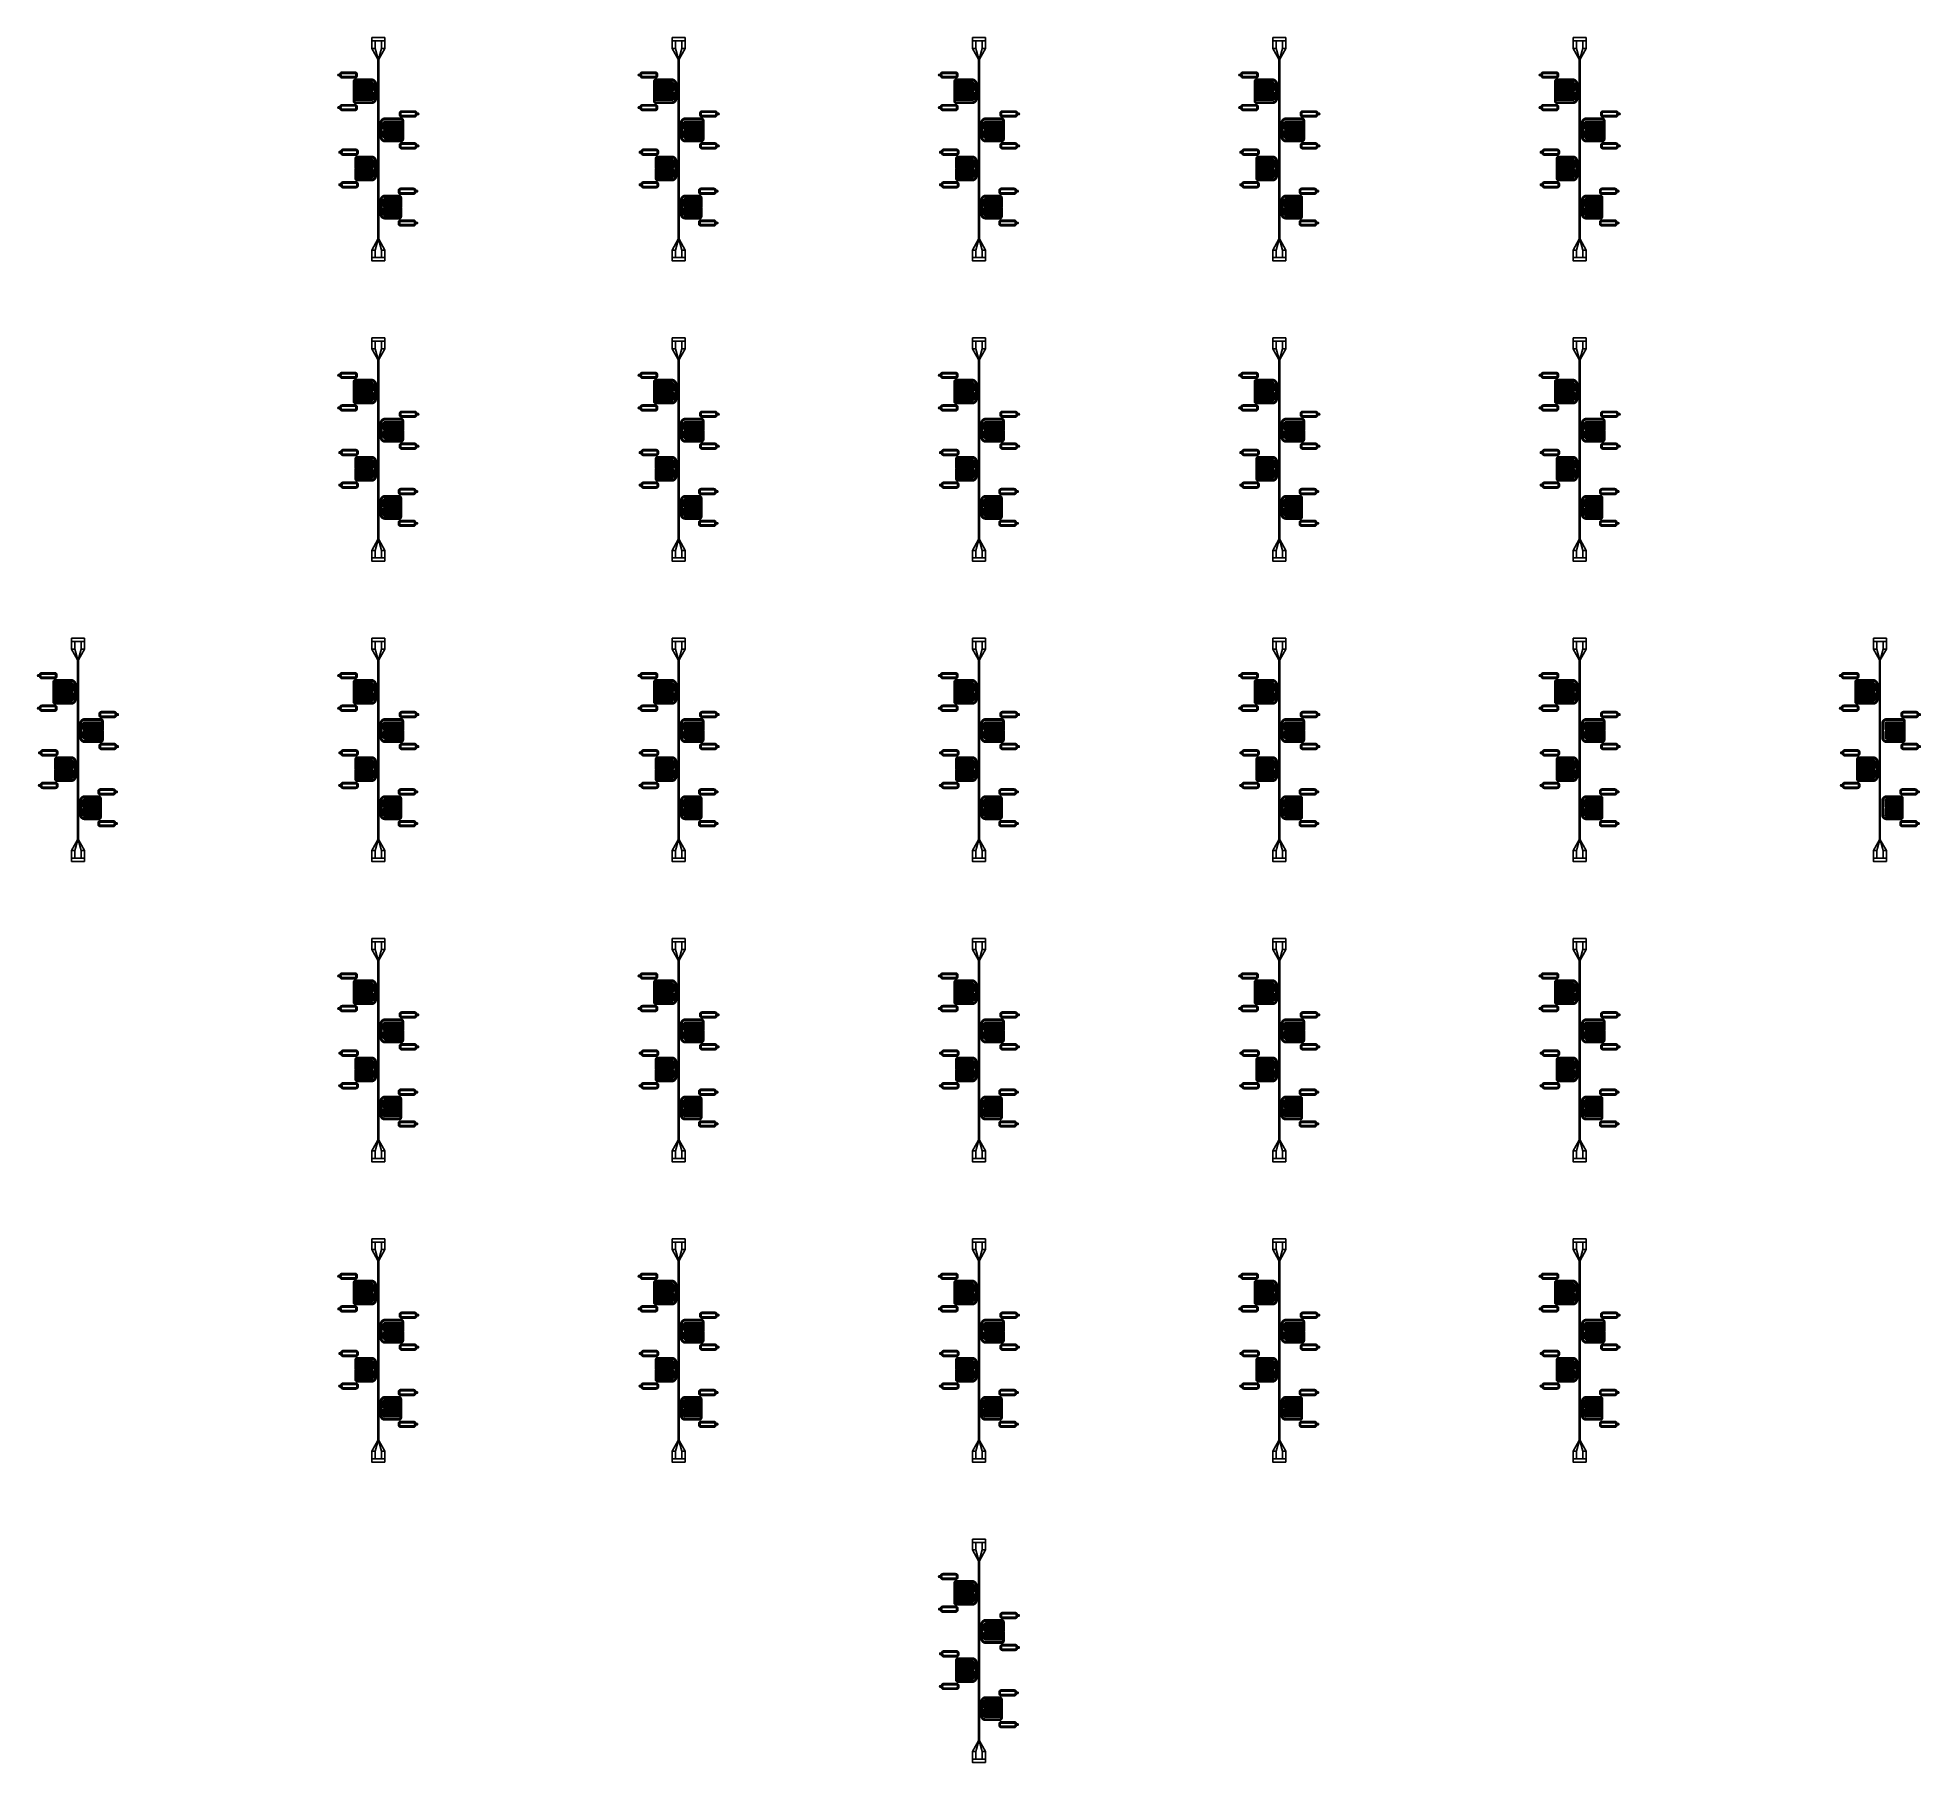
# Model space of a CAD drawing. Extents: x -21939 to 21943, y -23600 to 16600.
import ezdxf

# ---------------------------------------------------------------- set-up
doc = ezdxf.new("R2010")
doc.units = 0

# ---------------------------------------------------------------- blocks, each defined once
blk = doc.blocks.new('QTUNE1')
for points in [[(3150, 5900), (3150, 5825), (3450, 5825), (3450, 5900), (3150, 5900)], [(3225, 5825), (3225, 5650), (3150, 5650), (3150, 5825), (3225, 5825)], [(3375, 5825), (3375, 5650), (3450, 5650), (3450, 5825), (3375, 5825)], [(3225, 5650), (3295, 5400), (3290, 5400), (3150, 5650), (3225, 5650)], [(3295, 5400), (3295, 1200), (3290, 1200), (3290, 5400), (3295, 5400)], [(3375, 5650), (3305, 5400), (3310, 5400), (3450, 5650), (3375, 5650)], [(3305, 5400), (3305, 1200), (3310, 1200), (3310, 5400), (3305, 5400)], [(2363, 5033), (2361, 5033), (2361, 5027), (2363, 5027), (2363, 5033)], [(2365, 5031), (2363, 5031), (2363, 5029), (2365, 5029), (2365, 5031)], [(2405, 5045), (2365, 5045), (2365, 5015), (2405, 5015), (2405, 5045)], [(2457, 5098), (2456, 5097), (2455, 5097), (2453, 5097), (2452, 5097), (2451, 5097), (2449, 5097), (2448, 5097), (2447, 5096), (2445, 5096), (2444, 5096), (2443, 5095), (2441, 5095), (2440, 5094), (2439, 5094), (2437, 5094), (2436, 5093), (2435, 5092), (2434, 5092), (2432, 5091), (2431, 5090), (2430, 5090), (2429, 5089), (2428, 5088), (2427, 5087), (2426, 5087), (2424, 5086), (2423, 5085), (2422, 5084), (2421, 5083), (2420, 5082), (2419, 5081), (2418, 5080), (2418, 5079), (2417, 5078), (2416, 5077), (2415, 5076), (2414, 5075), (2413, 5074), (2413, 5072), (2412, 5071), (2411, 5070), (2411, 5069), (2410, 5068), (2410, 5066), (2409, 5065), (2408, 5064), (2408, 5063), (2408, 5061), (2407, 5060), (2407, 5059), (2406, 5057), (2406, 5056), (2406, 5055), (2406, 5053), (2405, 5052), (2405, 5050), (2405, 5049), (2405, 5048), (2405, 5046), (2405, 5045), (2420, 5045), (2420, 5046), (2420, 5047), (2420, 5048), (2420, 5049), (2420, 5050), (2420, 5051), (2421, 5052), (2421, 5053), (2421, 5054), (2421, 5055), (2422, 5056), (2422, 5057), (2422, 5058), (2422, 5058), (2423, 5059), (2423, 5060), (2424, 5061), (2424, 5062), (2425, 5063), (2425, 5064), (2426, 5065), (2426, 5065), (2427, 5066), (2427, 5067), (2428, 5068), (2428, 5069), (2429, 5069), (2430, 5070), (2430, 5071), (2431, 5072), (2432, 5072), (2432, 5073), (2433, 5074), (2434, 5074), (2435, 5075), (2435, 5075), (2436, 5076), (2437, 5076), (2438, 5077), (2439, 5077), (2440, 5078), (2440, 5078), (2441, 5079), (2442, 5079), (2443, 5080), (2444, 5080), (2445, 5080), (2446, 5081), (2447, 5081), (2448, 5081), (2449, 5081), (2450, 5082), (2451, 5082), (2452, 5082), (2453, 5082), (2454, 5082), (2455, 5082), (2456, 5082), (2457, 5082), (2457, 5082), (2457, 5098)], [(2435, 5045), (2405, 5045), (2405, 5045), (2435, 5045), (2435, 5045)], [(2405, 5035), (2425, 5035), (2425, 5045), (2405, 5045), (2405, 5035)], [(2407, 5031), (2405, 5031), (2405, 5029), (2407, 5029), (2407, 5031)], [(2425, 5025), (2405, 5025), (2405, 5015), (2425, 5015), (2425, 5025)], [(2457, 4962), (2456, 4963), (2455, 4963), (2453, 4963), (2452, 4963), (2451, 4963), (2449, 4963), (2448, 4963), (2447, 4964), (2445, 4964), (2444, 4964), (2443, 4965), (2441, 4965), (2440, 4966), (2439, 4966), (2437, 4966), (2436, 4967), (2435, 4968), (2434, 4968), (2432, 4969), (2431, 4970), (2430, 4970), (2429, 4971), (2428, 4972), (2427, 4973), (2426, 4973), (2424, 4974), (2423, 4975), (2422, 4976), (2421, 4977), (2420, 4978), (2419, 4979), (2418, 4980), (2418, 4981), (2417, 4982), (2416, 4983), (2415, 4984), (2414, 4985), (2413, 4986), (2413, 4988), (2412, 4989), (2411, 4990), (2411, 4991), (2410, 4992), (2410, 4994), (2409, 4995), (2408, 4996), (2408, 4997), (2408, 4999), (2407, 5000), (2407, 5001), (2406, 5003), (2406, 5004), (2406, 5005), (2406, 5007), (2405, 5008), (2405, 5010), (2405, 5011), (2405, 5012), (2405, 5014), (2405, 5015), (2420, 5015), (2420, 5014), (2420, 5013), (2420, 5012), (2420, 5011), (2420, 5010), (2420, 5009), (2421, 5008), (2421, 5007), (2421, 5006), (2421, 5005), (2422, 5004), (2422, 5003), (2422, 5002), (2422, 5002), (2423, 5001), (2423, 5000), (2424, 4999), (2424, 4998), (2425, 4997), (2425, 4996), (2426, 4995), (2426, 4995), (2427, 4994), (2427, 4993), (2428, 4992), (2428, 4991), (2429, 4991), (2430, 4990), (2430, 4989), (2431, 4988), (2432, 4988), (2432, 4987), (2433, 4986), (2434, 4986), (2435, 4985), (2435, 4985), (2436, 4984), (2437, 4984), (2438, 4983), (2439, 4983), (2440, 4982), (2440, 4982), (2441, 4981), (2442, 4981), (2443, 4980), (2444, 4980), (2445, 4980), (2446, 4979), (2447, 4979), (2448, 4979), (2449, 4979), (2450, 4978), (2451, 4978), (2452, 4978), (2453, 4978), (2454, 4978), (2455, 4978), (2456, 4978), (2457, 4978), (2457, 4978), (2457, 4962)], [(2435, 5015), (2405, 5015), (2405, 5015), (2435, 5015), (2435, 5015)], [(2409, 5033), (2407, 5033), (2407, 5027), (2409, 5027), (2409, 5033)], [(2457, 5082), (2457, 5082), (2456, 5082), (2455, 5082), (2454, 5082), (2453, 5082), (2452, 5082), (2451, 5082), (2450, 5082), (2449, 5081), (2448, 5081), (2447, 5081), (2446, 5081), (2445, 5080), (2444, 5080), (2443, 5080), (2442, 5079), (2441, 5079), (2440, 5078), (2440, 5078), (2439, 5077), (2438, 5077), (2437, 5076), (2436, 5076), (2435, 5075), (2435, 5075), (2434, 5074), (2433, 5074), (2432, 5073), (2432, 5072), (2431, 5072), (2430, 5071), (2430, 5070), (2429, 5069), (2428, 5069), (2428, 5068), (2427, 5067), (2427, 5066), (2426, 5065), (2426, 5065), (2425, 5064), (2425, 5063), (2424, 5062), (2424, 5061), (2423, 5060), (2423, 5059), (2422, 5058), (2422, 5058), (2422, 5057), (2422, 5056), (2421, 5055), (2421, 5054), (2421, 5053), (2421, 5052), (2420, 5051), (2420, 5050), (2420, 5049), (2420, 5048), (2420, 5047), (2420, 5046), (2420, 5045), (2435, 5045), (2435, 5046), (2435, 5046), (2435, 5047), (2435, 5047), (2435, 5048), (2435, 5049), (2435, 5049), (2435, 5050), (2436, 5050), (2436, 5051), (2436, 5051), (2436, 5052), (2436, 5053), (2436, 5053), (2437, 5054), (2437, 5054), (2437, 5055), (2437, 5055), (2438, 5056), (2438, 5056), (2438, 5057), (2439, 5057), (2439, 5058), (2439, 5058), (2440, 5059), (2440, 5059), (2440, 5060), (2441, 5060), (2441, 5060), (2442, 5061), (2442, 5061), (2442, 5062), (2443, 5062), (2443, 5062), (2444, 5063), (2444, 5063), (2445, 5064), (2445, 5064), (2446, 5064), (2446, 5064), (2447, 5065), (2447, 5065), (2448, 5065), (2448, 5066), (2449, 5066), (2449, 5066), (2450, 5066), (2451, 5066), (2451, 5067), (2452, 5067), (2452, 5067), (2453, 5067), (2453, 5067), (2454, 5067), (2455, 5067), (2455, 5067), (2456, 5067), (2456, 5067), (2457, 5067), (2457, 5067), (2457, 5082)], [(2457, 4978), (2457, 4978), (2456, 4978), (2455, 4978), (2454, 4978), (2453, 4978), (2452, 4978), (2451, 4978), (2450, 4978), (2449, 4979), (2448, 4979), (2447, 4979), (2446, 4979), (2445, 4980), (2444, 4980), (2443, 4980), (2442, 4981), (2441, 4981), (2440, 4982), (2440, 4982), (2439, 4983), (2438, 4983), (2437, 4984), (2436, 4984), (2435, 4985), (2435, 4985), (2434, 4986), (2433, 4986), (2432, 4987), (2432, 4988), (2431, 4988), (2430, 4989), (2430, 4990), (2429, 4991), (2428, 4991), (2428, 4992), (2427, 4993), (2427, 4994), (2426, 4995), (2426, 4995), (2425, 4996), (2425, 4997), (2424, 4998), (2424, 4999), (2423, 5000), (2423, 5001), (2422, 5002), (2422, 5002), (2422, 5003), (2422, 5004), (2421, 5005), (2421, 5006), (2421, 5007), (2421, 5008), (2420, 5009), (2420, 5010), (2420, 5011), (2420, 5012), (2420, 5013), (2420, 5014), (2420, 5015), (2435, 5015), (2435, 5014), (2435, 5014), (2435, 5013), (2435, 5013), (2435, 5012), (2435, 5011), (2435, 5011), (2435, 5010), (2436, 5010), (2436, 5009), (2436, 5009), (2436, 5008), (2436, 5007), (2436, 5007), (2437, 5006), (2437, 5006), (2437, 5005), (2437, 5005), (2438, 5004), (2438, 5004), (2438, 5003), (2439, 5003), (2439, 5002), (2439, 5002), (2440, 5001), (2440, 5001), (2440, 5000), (2441, 5000), (2441, 5000), (2442, 4999), (2442, 4999), (2442, 4998), (2443, 4998), (2443, 4998), (2444, 4997), (2444, 4997), (2445, 4996), (2445, 4996), (2446, 4996), (2446, 4996), (2447, 4995), (2447, 4995), (2448, 4995), (2448, 4994), (2449, 4994), (2449, 4994), (2450, 4994), (2451, 4994), (2451, 4993), (2452, 4993), (2452, 4993), (2453, 4993), (2453, 4993), (2454, 4993), (2455, 4993), (2455, 4993), (2456, 4993), (2456, 4993), (2457, 4992), (2457, 4992), (2457, 4978)], [(2425, 5035), (2425, 5035), (2426, 5035), (2426, 5035), (2426, 5035), (2426, 5035), (2427, 5035), (2427, 5035), (2427, 5035), (2427, 5035), (2428, 5035), (2428, 5035), (2428, 5035), (2428, 5036), (2429, 5036), (2429, 5036), (2429, 5036), (2429, 5036), (2430, 5036), (2430, 5036), (2430, 5036), (2430, 5036), (2430, 5037), (2431, 5037), (2431, 5037), (2431, 5037), (2431, 5037), (2431, 5037), (2432, 5038), (2432, 5038), (2432, 5038), (2432, 5038), (2432, 5038), (2433, 5039), (2433, 5039), (2433, 5039), (2433, 5039), (2433, 5039), (2433, 5040), (2434, 5040), (2434, 5040), (2434, 5040), (2434, 5040), (2434, 5041), (2434, 5041), (2434, 5041), (2434, 5041), (2434, 5042), (2435, 5042), (2435, 5042), (2435, 5042), (2435, 5043), (2435, 5043), (2435, 5043), (2435, 5043), (2435, 5044), (2435, 5044), (2435, 5044), (2435, 5044), (2435, 5045), (2435, 5045), (2430, 5045), (2430, 5045), (2430, 5045), (2430, 5045), (2430, 5044), (2430, 5044), (2430, 5044), (2430, 5044), (2430, 5044), (2430, 5044), (2430, 5044), (2430, 5044), (2430, 5043), (2430, 5043), (2430, 5043), (2430, 5043), (2430, 5043), (2430, 5043), (2429, 5043), (2429, 5043), (2429, 5042), (2429, 5042), (2429, 5042), (2429, 5042), (2429, 5042), (2429, 5042), (2429, 5042), (2429, 5042), (2429, 5042), (2429, 5042), (2429, 5041), (2428, 5041), (2428, 5041), (2428, 5041), (2428, 5041), (2428, 5041), (2428, 5041), (2428, 5041), (2428, 5041), (2428, 5041), (2427, 5041), (2427, 5041), (2427, 5041), (2427, 5040), (2427, 5040), (2427, 5040), (2427, 5040), (2427, 5040), (2427, 5040), (2426, 5040), (2426, 5040), (2426, 5040), (2426, 5040), (2426, 5040), (2426, 5040), (2426, 5040), (2426, 5040), (2425, 5040), (2425, 5040), (2425, 5040), (2425, 5040), (2425, 5035)], [(2425, 5040), (2425, 5040), (2425, 5040), (2425, 5040), (2426, 5040), (2426, 5040), (2426, 5040), (2426, 5040), (2426, 5040), (2426, 5040), (2426, 5040), (2426, 5040), (2427, 5040), (2427, 5040), (2427, 5040), (2427, 5040), (2427, 5040), (2427, 5040), (2427, 5041), (2427, 5041), (2427, 5041), (2428, 5041), (2428, 5041), (2428, 5041), (2428, 5041), (2428, 5041), (2428, 5041), (2428, 5041), (2428, 5041), (2428, 5041), (2429, 5041), (2429, 5042), (2429, 5042), (2429, 5042), (2429, 5042), (2429, 5042), (2429, 5042), (2429, 5042), (2429, 5042), (2429, 5042), (2429, 5042), (2429, 5043), (2429, 5043), (2430, 5043), (2430, 5043), (2430, 5043), (2430, 5043), (2430, 5043), (2430, 5043), (2430, 5044), (2430, 5044), (2430, 5044), (2430, 5044), (2430, 5044), (2430, 5044), (2430, 5044), (2430, 5044), (2430, 5045), (2430, 5045), (2430, 5045), (2430, 5045), (2425, 5045), (2425, 5045), (2425, 5045), (2425, 5045), (2425, 5045), (2425, 5045), (2425, 5045), (2425, 5045), (2425, 5045), (2425, 5045), (2425, 5045), (2425, 5045), (2425, 5045), (2425, 5045), (2425, 5045), (2425, 5045), (2425, 5045), (2425, 5045), (2425, 5045), (2425, 5045), (2425, 5045), (2425, 5045), (2425, 5045), (2425, 5045), (2425, 5045), (2425, 5045), (2425, 5045), (2425, 5045), (2425, 5045), (2425, 5045), (2425, 5045), (2425, 5045), (2425, 5045), (2425, 5045), (2425, 5045), (2425, 5045), (2425, 5045), (2425, 5045), (2425, 5045), (2425, 5045), (2425, 5045), (2425, 5045), (2425, 5045), (2425, 5045), (2425, 5045), (2425, 5045), (2425, 5045), (2425, 5045), (2425, 5045), (2425, 5045), (2425, 5045), (2425, 5045), (2425, 5045), (2425, 5045), (2425, 5045), (2425, 5045), (2425, 5045), (2425, 5045), (2425, 5045), (2425, 5045), (2425, 5045), (2425, 5040)], [(2435, 5015), (2435, 5015), (2435, 5016), (2435, 5016), (2435, 5016), (2435, 5016), (2435, 5017), (2435, 5017), (2435, 5017), (2435, 5017), (2435, 5018), (2435, 5018), (2435, 5018), (2434, 5018), (2434, 5019), (2434, 5019), (2434, 5019), (2434, 5019), (2434, 5020), (2434, 5020), (2434, 5020), (2434, 5020), (2433, 5020), (2433, 5021), (2433, 5021), (2433, 5021), (2433, 5021), (2433, 5021), (2432, 5022), (2432, 5022), (2432, 5022), (2432, 5022), (2432, 5022), (2431, 5023), (2431, 5023), (2431, 5023), (2431, 5023), (2431, 5023), (2430, 5023), (2430, 5024), (2430, 5024), (2430, 5024), (2430, 5024), (2429, 5024), (2429, 5024), (2429, 5024), (2429, 5024), (2428, 5024), (2428, 5025), (2428, 5025), (2428, 5025), (2427, 5025), (2427, 5025), (2427, 5025), (2427, 5025), (2426, 5025), (2426, 5025), (2426, 5025), (2426, 5025), (2425, 5025), (2425, 5025), (2425, 5020), (2425, 5020), (2425, 5020), (2425, 5020), (2426, 5020), (2426, 5020), (2426, 5020), (2426, 5020), (2426, 5020), (2426, 5020), (2426, 5020), (2426, 5020), (2427, 5020), (2427, 5020), (2427, 5020), (2427, 5020), (2427, 5020), (2427, 5020), (2427, 5019), (2427, 5019), (2427, 5019), (2428, 5019), (2428, 5019), (2428, 5019), (2428, 5019), (2428, 5019), (2428, 5019), (2428, 5019), (2428, 5019), (2428, 5019), (2429, 5019), (2429, 5018), (2429, 5018), (2429, 5018), (2429, 5018), (2429, 5018), (2429, 5018), (2429, 5018), (2429, 5018), (2429, 5018), (2429, 5018), (2429, 5017), (2429, 5017), (2430, 5017), (2430, 5017), (2430, 5017), (2430, 5017), (2430, 5017), (2430, 5017), (2430, 5016), (2430, 5016), (2430, 5016), (2430, 5016), (2430, 5016), (2430, 5016), (2430, 5016), (2430, 5016), (2430, 5015), (2430, 5015), (2430, 5015), (2430, 5015), (2435, 5015)], [(2430, 5015), (2430, 5015), (2430, 5015), (2430, 5015), (2430, 5016), (2430, 5016), (2430, 5016), (2430, 5016), (2430, 5016), (2430, 5016), (2430, 5016), (2430, 5016), (2430, 5017), (2430, 5017), (2430, 5017), (2430, 5017), (2430, 5017), (2430, 5017), (2429, 5017), (2429, 5017), (2429, 5018), (2429, 5018), (2429, 5018), (2429, 5018), (2429, 5018), (2429, 5018), (2429, 5018), (2429, 5018), (2429, 5018), (2429, 5018), (2429, 5019), (2428, 5019), (2428, 5019), (2428, 5019), (2428, 5019), (2428, 5019), (2428, 5019), (2428, 5019), (2428, 5019), (2428, 5019), (2427, 5019), (2427, 5019), (2427, 5019), (2427, 5020), (2427, 5020), (2427, 5020), (2427, 5020), (2427, 5020), (2427, 5020), (2426, 5020), (2426, 5020), (2426, 5020), (2426, 5020), (2426, 5020), (2426, 5020), (2426, 5020), (2426, 5020), (2425, 5020), (2425, 5020), (2425, 5020), (2425, 5020), (2425, 5015), (2425, 5015), (2425, 5015), (2425, 5015), (2425, 5015), (2425, 5015), (2425, 5015), (2425, 5015), (2425, 5015), (2425, 5015), (2425, 5015), (2425, 5015), (2425, 5015), (2425, 5015), (2425, 5015), (2425, 5015), (2425, 5015), (2425, 5015), (2425, 5015), (2425, 5015), (2425, 5015), (2425, 5015), (2425, 5015), (2425, 5015), (2425, 5015), (2425, 5015), (2425, 5015), (2425, 5015), (2425, 5015), (2425, 5015), (2425, 5015), (2425, 5015), (2425, 5015), (2425, 5015), (2425, 5015), (2425, 5015), (2425, 5015), (2425, 5015), (2425, 5015), (2425, 5015), (2425, 5015), (2425, 5015), (2425, 5015), (2425, 5015), (2425, 5015), (2425, 5015), (2425, 5015), (2425, 5015), (2425, 5015), (2425, 5015), (2425, 5015), (2425, 5015), (2425, 5015), (2425, 5015), (2425, 5015), (2425, 5015), (2425, 5015), (2425, 5015), (2425, 5015), (2425, 5015), (2425, 5015), (2430, 5015)], [(2757, 5098), (2457, 5098), (2457, 5067), (2757, 5067), (2757, 5098)], [(2757, 4992), (2457, 4992), (2457, 4962), (2757, 4962), (2757, 4992)], [(2770, 4830), (2767, 4830), (2765, 4830), (2762, 4831), (2760, 4831), (2757, 4832), (2755, 4832), (2752, 4833), (2750, 4834), (2747, 4835), (2745, 4837), (2743, 4838), (2741, 4840), (2739, 4841), (2737, 4843), (2735, 4845), (2733, 4847), (2731, 4849), (2730, 4851), (2728, 4853), (2727, 4855), (2725, 4857), (2724, 4860), (2723, 4862), (2722, 4865), (2722, 4867), (2721, 4870), (2721, 4872), (2720, 4875), (2720, 4877), (2720, 4880), (2720, 4883), (2720, 4885), (2721, 4888), (2721, 4890), (2722, 4893), (2722, 4895), (2723, 4898), (2724, 4900), (2725, 4903), (2727, 4905), (2728, 4907), (2730, 4909), (2731, 4911), (2733, 4913), (2735, 4915), (2737, 4917), (2739, 4919), (2741, 4920), (2743, 4922), (2745, 4923), (2747, 4925), (2750, 4926), (2752, 4927), (2755, 4928), (2757, 4928), (2760, 4929), (2762, 4929), (2765, 4930), (2767, 4930), (2770, 4930), (2770, 4915), (2768, 4915), (2766, 4915), (2765, 4915), (2763, 4914), (2761, 4914), (2759, 4913), (2757, 4913), (2756, 4912), (2754, 4911), (2752, 4910), (2751, 4909), (2749, 4908), (2748, 4907), (2747, 4906), (2745, 4905), (2744, 4903), (2743, 4902), (2742, 4901), (2741, 4899), (2740, 4898), (2739, 4896), (2738, 4894), (2737, 4893), (2737, 4891), (2736, 4889), (2736, 4887), (2735, 4885), (2735, 4884), (2735, 4882), (2735, 4880), (2735, 4878), (2735, 4876), (2735, 4875), (2736, 4873), (2736, 4871), (2737, 4869), (2737, 4867), (2738, 4866), (2739, 4864), (2740, 4862), (2741, 4861), (2742, 4859), (2743, 4858), (2744, 4857), (2745, 4855), (2747, 4854), (2748, 4853), (2749, 4852), (2751, 4851), (2752, 4850), (2754, 4849), (2756, 4848), (2757, 4847), (2759, 4847), (2761, 4846), (2763, 4846), (2765, 4845), (2766, 4845), (2768, 4845), (2770, 4845), (2770, 4830)], [(2720, 4860), (2750, 4860), (2750, 4880), (2720, 4880), (2720, 4860)], [(2720, 4830), (2770, 4830), (2770, 4860), (2720, 4860), (2720, 4830)], [(2733, 4660), (2733, 4841), (2720, 4841), (2720, 4660), (2733, 4660)], [(2759, 4803), (2759, 4841), (2733, 4841), (2733, 4803), (2759, 4803)], [(2770, 4845), (2768, 4845), (2766, 4845), (2765, 4845), (2763, 4846), (2761, 4846), (2759, 4847), (2757, 4847), (2756, 4848), (2754, 4849), (2752, 4850), (2751, 4851), (2749, 4852), (2748, 4853), (2747, 4854), (2745, 4855), (2744, 4857), (2743, 4858), (2742, 4859), (2741, 4861), (2740, 4862), (2739, 4864), (2738, 4866), (2737, 4867), (2737, 4869), (2736, 4871), (2736, 4873), (2735, 4875), (2735, 4876), (2735, 4878), (2735, 4880), (2735, 4882), (2735, 4884), (2735, 4885), (2736, 4887), (2736, 4889), (2737, 4891), (2737, 4893), (2738, 4894), (2739, 4896), (2740, 4898), (2741, 4899), (2742, 4901), (2743, 4902), (2744, 4903), (2745, 4905), (2747, 4906), (2748, 4907), (2749, 4908), (2751, 4909), (2752, 4910), (2754, 4911), (2756, 4912), (2757, 4913), (2759, 4913), (2761, 4914), (2763, 4914), (2765, 4915), (2766, 4915), (2768, 4915), (2770, 4915), (2770, 4900), (2769, 4900), (2768, 4900), (2767, 4900), (2766, 4900), (2765, 4899), (2764, 4899), (2763, 4899), (2762, 4898), (2761, 4898), (2760, 4897), (2759, 4897), (2758, 4896), (2757, 4896), (2757, 4895), (2756, 4894), (2755, 4893), (2754, 4893), (2754, 4892), (2753, 4891), (2753, 4890), (2752, 4889), (2752, 4888), (2751, 4887), (2751, 4886), (2751, 4885), (2750, 4884), (2750, 4883), (2750, 4882), (2750, 4881), (2750, 4880), (2750, 4879), (2750, 4878), (2750, 4877), (2750, 4876), (2751, 4875), (2751, 4874), (2751, 4873), (2752, 4872), (2752, 4871), (2753, 4870), (2753, 4869), (2754, 4868), (2754, 4867), (2755, 4867), (2756, 4866), (2757, 4865), (2757, 4864), (2758, 4864), (2759, 4863), (2760, 4863), (2761, 4862), (2762, 4862), (2763, 4861), (2764, 4861), (2765, 4861), (2766, 4860), (2767, 4860), (2768, 4860), (2769, 4860), (2770, 4860), (2770, 4845)], [(2810, 5045), (2810, 5046), (2810, 5048), (2810, 5049), (2810, 5050), (2810, 5052), (2809, 5053), (2809, 5055), (2809, 5056), (2809, 5057), (2808, 5059), (2808, 5060), (2807, 5061), (2807, 5063), (2807, 5064), (2806, 5065), (2805, 5066), (2805, 5068), (2804, 5069), (2804, 5070), (2803, 5071), (2802, 5072), (2802, 5074), (2801, 5075), (2800, 5076), (2799, 5077), (2798, 5078), (2797, 5079), (2797, 5080), (2796, 5081), (2795, 5082), (2794, 5083), (2793, 5084), (2792, 5085), (2791, 5086), (2789, 5087), (2788, 5087), (2787, 5088), (2786, 5089), (2785, 5090), (2784, 5090), (2783, 5091), (2781, 5092), (2780, 5092), (2779, 5093), (2778, 5094), (2776, 5094), (2775, 5094), (2774, 5095), (2772, 5095), (2771, 5096), (2770, 5096), (2768, 5096), (2767, 5097), (2766, 5097), (2764, 5097), (2763, 5097), (2762, 5097), (2760, 5097), (2759, 5097), (2757, 5098), (2757, 5082), (2758, 5082), (2759, 5082), (2760, 5082), (2761, 5082), (2762, 5082), (2763, 5082), (2764, 5082), (2765, 5082), (2766, 5081), (2767, 5081), (2768, 5081), (2769, 5081), (2770, 5080), (2771, 5080), (2772, 5080), (2773, 5079), (2774, 5079), (2775, 5078), (2775, 5078), (2776, 5077), (2777, 5077), (2778, 5076), (2779, 5076), (2780, 5075), (2780, 5075), (2781, 5074), (2782, 5074), (2783, 5073), (2783, 5072), (2784, 5072), (2785, 5071), (2785, 5070), (2786, 5069), (2787, 5069), (2787, 5068), (2788, 5067), (2788, 5066), (2789, 5065), (2789, 5065), (2790, 5064), (2790, 5063), (2791, 5062), (2791, 5061), (2792, 5060), (2792, 5059), (2793, 5058), (2793, 5058), (2793, 5057), (2793, 5056), (2794, 5055), (2794, 5054), (2794, 5053), (2794, 5052), (2795, 5051), (2795, 5050), (2795, 5049), (2795, 5048), (2795, 5047), (2795, 5046), (2795, 5045), (2810, 5045)], [(2795, 5045), (2795, 5046), (2795, 5047), (2795, 5048), (2795, 5049), (2795, 5050), (2795, 5051), (2794, 5052), (2794, 5053), (2794, 5054), (2794, 5055), (2793, 5056), (2793, 5057), (2793, 5058), (2793, 5058), (2792, 5059), (2792, 5060), (2791, 5061), (2791, 5062), (2790, 5063), (2790, 5064), (2789, 5065), (2789, 5065), (2788, 5066), (2788, 5067), (2787, 5068), (2787, 5069), (2786, 5069), (2785, 5070), (2785, 5071), (2784, 5072), (2783, 5072), (2783, 5073), (2782, 5074), (2781, 5074), (2780, 5075), (2780, 5075), (2779, 5076), (2778, 5076), (2777, 5077), (2776, 5077), (2775, 5078), (2775, 5078), (2774, 5079), (2773, 5079), (2772, 5080), (2771, 5080), (2770, 5080), (2769, 5081), (2768, 5081), (2767, 5081), (2766, 5081), (2765, 5082), (2764, 5082), (2763, 5082), (2762, 5082), (2761, 5082), (2760, 5082), (2759, 5082), (2758, 5082), (2757, 5082), (2757, 5067), (2758, 5067), (2759, 5067), (2759, 5067), (2760, 5067), (2760, 5067), (2761, 5067), (2762, 5067), (2762, 5067), (2763, 5067), (2763, 5067), (2764, 5067), (2764, 5066), (2765, 5066), (2766, 5066), (2766, 5066), (2767, 5066), (2767, 5065), (2768, 5065), (2768, 5065), (2769, 5064), (2769, 5064), (2770, 5064), (2770, 5064), (2771, 5063), (2771, 5063), (2772, 5062), (2772, 5062), (2773, 5062), (2773, 5061), (2773, 5061), (2774, 5060), (2774, 5060), (2775, 5060), (2775, 5059), (2775, 5059), (2776, 5058), (2776, 5058), (2776, 5057), (2777, 5057), (2777, 5056), (2777, 5056), (2778, 5055), (2778, 5055), (2778, 5054), (2778, 5054), (2778, 5053), (2779, 5053), (2779, 5052), (2779, 5051), (2779, 5051), (2779, 5050), (2780, 5050), (2780, 5049), (2780, 5049), (2780, 5048), (2780, 5047), (2780, 5047), (2780, 5046), (2780, 5046), (2780, 5045), (2795, 5045)], [(2810, 5015), (2810, 5014), (2810, 5012), (2810, 5011), (2810, 5010), (2810, 5008), (2809, 5007), (2809, 5005), (2809, 5004), (2809, 5003), (2808, 5001), (2808, 5000), (2807, 4999), (2807, 4997), (2807, 4996), (2806, 4995), (2805, 4994), (2805, 4992), (2804, 4991), (2804, 4990), (2803, 4989), (2802, 4988), (2802, 4986), (2801, 4985), (2800, 4984), (2799, 4983), (2798, 4982), (2797, 4981), (2797, 4980), (2796, 4979), (2795, 4978), (2794, 4977), (2793, 4976), (2792, 4975), (2791, 4974), (2789, 4973), (2788, 4973), (2787, 4972), (2786, 4971), (2785, 4970), (2784, 4970), (2783, 4969), (2781, 4968), (2780, 4968), (2779, 4967), (2778, 4966), (2776, 4966), (2775, 4966), (2774, 4965), (2772, 4965), (2771, 4964), (2770, 4964), (2768, 4964), (2767, 4963), (2766, 4963), (2764, 4963), (2763, 4963), (2762, 4963), (2760, 4963), (2759, 4963), (2757, 4962), (2757, 4978), (2758, 4978), (2759, 4978), (2760, 4978), (2761, 4978), (2762, 4978), (2763, 4978), (2764, 4978), (2765, 4978), (2766, 4979), (2767, 4979), (2768, 4979), (2769, 4979), (2770, 4980), (2771, 4980), (2772, 4980), (2773, 4981), (2774, 4981), (2775, 4982), (2775, 4982), (2776, 4983), (2777, 4983), (2778, 4984), (2779, 4984), (2780, 4985), (2780, 4985), (2781, 4986), (2782, 4986), (2783, 4987), (2783, 4988), (2784, 4988), (2785, 4989), (2785, 4990), (2786, 4991), (2787, 4991), (2787, 4992), (2788, 4993), (2788, 4994), (2789, 4995), (2789, 4995), (2790, 4996), (2790, 4997), (2791, 4998), (2791, 4999), (2792, 5000), (2792, 5001), (2793, 5002), (2793, 5002), (2793, 5003), (2793, 5004), (2794, 5005), (2794, 5006), (2794, 5007), (2794, 5008), (2795, 5009), (2795, 5010), (2795, 5011), (2795, 5012), (2795, 5013), (2795, 5014), (2795, 5015), (2810, 5015)], [(2795, 5015), (2795, 5014), (2795, 5013), (2795, 5012), (2795, 5011), (2795, 5010), (2795, 5009), (2794, 5008), (2794, 5007), (2794, 5006), (2794, 5005), (2793, 5004), (2793, 5003), (2793, 5002), (2793, 5002), (2792, 5001), (2792, 5000), (2791, 4999), (2791, 4998), (2790, 4997), (2790, 4996), (2789, 4995), (2789, 4995), (2788, 4994), (2788, 4993), (2787, 4992), (2787, 4991), (2786, 4991), (2785, 4990), (2785, 4989), (2784, 4988), (2783, 4988), (2783, 4987), (2782, 4986), (2781, 4986), (2780, 4985), (2780, 4985), (2779, 4984), (2778, 4984), (2777, 4983), (2776, 4983), (2775, 4982), (2775, 4982), (2774, 4981), (2773, 4981), (2772, 4980), (2771, 4980), (2770, 4980), (2769, 4979), (2768, 4979), (2767, 4979), (2766, 4979), (2765, 4978), (2764, 4978), (2763, 4978), (2762, 4978), (2761, 4978), (2760, 4978), (2759, 4978), (2758, 4978), (2757, 4978), (2757, 4992), (2758, 4992), (2759, 4993), (2759, 4993), (2760, 4993), (2760, 4993), (2761, 4993), (2762, 4993), (2762, 4993), (2763, 4993), (2763, 4993), (2764, 4993), (2764, 4994), (2765, 4994), (2766, 4994), (2766, 4994), (2767, 4994), (2767, 4995), (2768, 4995), (2768, 4995), (2769, 4996), (2769, 4996), (2770, 4996), (2770, 4996), (2771, 4997), (2771, 4997), (2772, 4998), (2772, 4998), (2773, 4998), (2773, 4999), (2773, 4999), (2774, 5000), (2774, 5000), (2775, 5000), (2775, 5001), (2775, 5001), (2776, 5002), (2776, 5002), (2776, 5003), (2777, 5003), (2777, 5004), (2777, 5004), (2778, 5005), (2778, 5005), (2778, 5006), (2778, 5006), (2778, 5007), (2779, 5007), (2779, 5008), (2779, 5009), (2779, 5009), (2779, 5010), (2780, 5010), (2780, 5011), (2780, 5011), (2780, 5012), (2780, 5013), (2780, 5013), (2780, 5014), (2780, 5014), (2780, 5015), (2795, 5015)], [(2775, 4790), (2775, 4841), (2759, 4841), (2759, 4790), (2775, 4790)], [(3150, 4900), (2770, 4900), (2770, 4930), (3150, 4930), (3150, 4900)], [(3150, 4860), (2770, 4860), (2770, 4830), (3150, 4830), (3150, 4860)], [(2801, 4841), (2775, 4841), (2775, 4803), (2801, 4803), (2801, 4841)], [(2810, 5015), (2810, 5045), (2780, 5045), (2780, 5015), (2810, 5015)], [(2817, 4790), (2817, 4841), (2801, 4841), (2801, 4790), (2817, 4790)], [(2843, 4841), (2817, 4841), (2817, 4803), (2843, 4803), (2843, 4841)], [(2859, 4790), (2859, 4841), (2843, 4841), (2843, 4790), (2859, 4790)], [(2885, 4841), (2859, 4841), (2859, 4803), (2885, 4803), (2885, 4841)], [(2901, 4790), (2901, 4841), (2885, 4841), (2885, 4790), (2901, 4790)], [(2927, 4841), (2901, 4841), (2901, 4803), (2927, 4803), (2927, 4841)], [(2943, 4790), (2943, 4841), (2927, 4841), (2927, 4790), (2943, 4790)], [(2969, 4841), (2943, 4841), (2943, 4803), (2969, 4803), (2969, 4841)], [(2985, 4790), (2985, 4841), (2969, 4841), (2969, 4790), (2985, 4790)], [(3011, 4841), (2985, 4841), (2985, 4803), (3011, 4803), (3011, 4841)], [(3027, 4790), (3027, 4841), (3011, 4841), (3011, 4790), (3027, 4790)], [(3053, 4841), (3027, 4841), (3027, 4803), (3053, 4803), (3053, 4841)], [(3069, 4790), (3069, 4841), (3053, 4841), (3053, 4790), (3069, 4790)], [(3095, 4841), (3069, 4841), (3069, 4803), (3095, 4803), (3095, 4841)], [(3111, 4790), (3111, 4841), (3095, 4841), (3095, 4790), (3111, 4790)], [(3137, 4841), (3111, 4841), (3111, 4803), (3137, 4803), (3137, 4841)], [(3150, 4660), (3150, 4841), (3137, 4841), (3137, 4660), (3150, 4660)], [(3153, 4790), (3153, 4841), (3137, 4841), (3137, 4790), (3153, 4790)], [(3250, 4830), (3250, 4833), (3250, 4835), (3250, 4838), (3249, 4840), (3249, 4843), (3249, 4846), (3248, 4848), (3248, 4851), (3247, 4853), (3247, 4856), (3246, 4858), (3245, 4861), (3244, 4863), (3243, 4866), (3242, 4868), (3241, 4871), (3240, 4873), (3239, 4875), (3238, 4878), (3237, 4880), (3235, 4882), (3234, 4884), (3232, 4887), (3231, 4889), (3229, 4891), (3228, 4893), (3226, 4895), (3224, 4897), (3223, 4899), (3221, 4901), (3219, 4903), (3217, 4904), (3215, 4906), (3213, 4908), (3211, 4909), (3209, 4911), (3207, 4912), (3204, 4914), (3202, 4915), (3200, 4917), (3198, 4918), (3195, 4919), (3193, 4920), (3191, 4921), (3188, 4922), (3186, 4923), (3183, 4924), (3181, 4925), (3178, 4926), (3176, 4927), (3173, 4927), (3171, 4928), (3168, 4928), (3166, 4929), (3163, 4929), (3160, 4929), (3158, 4930), (3155, 4930), (3153, 4930), (3150, 4930), (3150, 4900), (3152, 4900), (3154, 4900), (3155, 4900), (3157, 4900), (3159, 4899), (3161, 4899), (3163, 4899), (3165, 4898), (3166, 4898), (3168, 4898), (3170, 4897), (3172, 4897), (3173, 4896), (3175, 4895), (3177, 4895), (3178, 4894), (3180, 4893), (3182, 4892), (3183, 4892), (3185, 4891), (3187, 4890), (3188, 4889), (3190, 4888), (3191, 4887), (3193, 4886), (3194, 4884), (3195, 4883), (3197, 4882), (3198, 4881), (3199, 4879), (3201, 4878), (3202, 4877), (3203, 4875), (3204, 4874), (3206, 4873), (3207, 4871), (3208, 4870), (3209, 4868), (3210, 4867), (3211, 4865), (3212, 4863), (3212, 4862), (3213, 4860), (3214, 4858), (3215, 4857), (3215, 4855), (3216, 4853), (3217, 4852), (3217, 4850), (3218, 4848), (3218, 4846), (3218, 4845), (3219, 4843), (3219, 4841), (3219, 4839), (3220, 4837), (3220, 4835), (3220, 4834), (3220, 4832), (3220, 4830), (3250, 4830)], [(3180, 4830), (3180, 4831), (3180, 4832), (3180, 4832), (3180, 4833), (3180, 4834), (3180, 4835), (3179, 4835), (3179, 4836), (3179, 4837), (3179, 4838), (3179, 4839), (3179, 4839), (3178, 4840), (3178, 4841), (3178, 4841), (3177, 4842), (3177, 4843), (3177, 4844), (3176, 4844), (3176, 4845), (3176, 4846), (3175, 4846), (3175, 4847), (3174, 4848), (3174, 4848), (3173, 4849), (3173, 4849), (3172, 4850), (3172, 4851), (3171, 4851), (3171, 4852), (3170, 4852), (3169, 4853), (3169, 4853), (3168, 4854), (3168, 4854), (3167, 4855), (3166, 4855), (3166, 4856), (3165, 4856), (3164, 4856), (3164, 4857), (3163, 4857), (3162, 4857), (3161, 4858), (3161, 4858), (3160, 4858), (3159, 4859), (3159, 4859), (3158, 4859), (3157, 4859), (3156, 4859), (3155, 4859), (3155, 4860), (3154, 4860), (3153, 4860), (3152, 4860), (3152, 4860), (3151, 4860), (3150, 4860), (3150, 4830), (3150, 4830), (3150, 4830), (3150, 4830), (3150, 4830), (3150, 4830), (3150, 4830), (3150, 4830), (3150, 4830), (3150, 4830), (3150, 4830), (3150, 4830), (3150, 4830), (3150, 4830), (3150, 4830), (3150, 4830), (3150, 4830), (3150, 4830), (3150, 4830), (3150, 4830), (3150, 4830), (3150, 4830), (3150, 4830), (3150, 4830), (3150, 4830), (3150, 4830), (3150, 4830), (3150, 4830), (3150, 4830), (3150, 4830), (3150, 4830), (3150, 4830), (3150, 4830), (3150, 4830), (3150, 4830), (3150, 4830), (3150, 4830), (3150, 4830), (3150, 4830), (3150, 4830), (3150, 4830), (3150, 4830), (3150, 4830), (3150, 4830), (3150, 4830), (3150, 4830), (3150, 4830), (3150, 4830), (3150, 4830), (3150, 4830), (3150, 4830), (3150, 4830), (3150, 4830), (3150, 4830), (3150, 4830), (3150, 4830), (3150, 4830), (3150, 4830), (3150, 4830), (3150, 4830), (3150, 4830), (3180, 4830)], [(3180, 4682), (3150, 4682), (3150, 4830), (3180, 4830), (3180, 4682)], [(3250, 4470), (3250, 4830), (3220, 4830), (3220, 4470), (3250, 4470)], [(2725, 4652), (2720, 4655), (2720, 4663), (2725, 4660), (2725, 4652)], [(2725, 4648), (2720, 4645), (2720, 4637), (2725, 4640), (2725, 4648)], [(2720, 4645), (2720, 4456), (2738, 4456), (2738, 4645), (2720, 4645)], [(2770, 4470), (2720, 4470), (2720, 4440), (2770, 4440), (2770, 4470)], [(2770, 4370), (2767, 4370), (2765, 4370), (2762, 4371), (2760, 4371), (2757, 4372), (2755, 4372), (2752, 4373), (2750, 4374), (2747, 4375), (2745, 4377), (2743, 4378), (2741, 4380), (2739, 4381), (2737, 4383), (2735, 4385), (2733, 4387), (2731, 4389), (2730, 4391), (2728, 4393), (2727, 4395), (2725, 4397), (2724, 4400), (2723, 4402), (2722, 4405), (2722, 4407), (2721, 4410), (2721, 4412), (2720, 4415), (2720, 4417), (2720, 4420), (2720, 4423), (2720, 4425), (2721, 4428), (2721, 4430), (2722, 4433), (2722, 4435), (2723, 4438), (2724, 4440), (2725, 4443), (2727, 4445), (2728, 4447), (2730, 4449), (2731, 4451), (2733, 4453), (2735, 4455), (2737, 4457), (2739, 4459), (2741, 4460), (2743, 4462), (2745, 4463), (2747, 4465), (2750, 4466), (2752, 4467), (2755, 4468), (2757, 4468), (2760, 4469), (2762, 4469), (2765, 4470), (2767, 4470), (2770, 4470), (2770, 4455), (2768, 4455), (2766, 4455), (2765, 4455), (2763, 4454), (2761, 4454), (2759, 4453), (2757, 4453), (2756, 4452), (2754, 4451), (2752, 4450), (2751, 4449), (2749, 4448), (2748, 4447), (2747, 4446), (2745, 4445), (2744, 4443), (2743, 4442), (2742, 4441), (2741, 4439), (2740, 4438), (2739, 4436), (2738, 4434), (2737, 4433), (2737, 4431), (2736, 4429), (2736, 4427), (2735, 4425), (2735, 4424), (2735, 4422), (2735, 4420), (2735, 4418), (2735, 4416), (2735, 4415), (2736, 4413), (2736, 4411), (2737, 4409), (2737, 4407), (2738, 4406), (2739, 4404), (2740, 4402), (2741, 4401), (2742, 4399), (2743, 4398), (2744, 4397), (2745, 4395), (2747, 4394), (2748, 4393), (2749, 4392), (2751, 4391), (2752, 4390), (2754, 4389), (2756, 4388), (2757, 4387), (2759, 4387), (2761, 4386), (2763, 4386), (2765, 4385), (2766, 4385), (2768, 4385), (2770, 4385), (2770, 4370)], [(2750, 4440), (2720, 4440), (2720, 4420), (2750, 4420), (2750, 4440)], [(2767, 4790), (2767, 4791), (2767, 4792), (2767, 4793), (2767, 4794), (2766, 4795), (2766, 4796), (2766, 4798), (2765, 4799), (2765, 4800), (2764, 4800), (2764, 4801), (2763, 4802), (2762, 4803), (2762, 4804), (2761, 4805), (2760, 4806), (2759, 4806), (2758, 4807), (2757, 4808), (2756, 4808), (2756, 4809), (2755, 4809), (2754, 4810), (2752, 4810), (2751, 4810), (2750, 4811), (2749, 4811), (2748, 4811), (2747, 4811), (2746, 4811), (2745, 4811), (2744, 4811), (2743, 4811), (2742, 4811), (2741, 4810), (2740, 4810), (2738, 4810), (2737, 4809), (2736, 4809), (2735, 4808), (2735, 4808), (2734, 4807), (2733, 4806), (2732, 4806), (2731, 4805), (2730, 4804), (2730, 4803), (2729, 4802), (2728, 4801), (2728, 4800), (2727, 4800), (2727, 4799), (2726, 4798), (2726, 4796), (2726, 4795), (2725, 4794), (2725, 4793), (2725, 4792), (2725, 4791), (2725, 4790), (2733, 4790), (2733, 4791), (2733, 4791), (2733, 4792), (2733, 4793), (2733, 4793), (2734, 4794), (2734, 4795), (2734, 4795), (2734, 4796), (2735, 4796), (2735, 4797), (2735, 4798), (2736, 4798), (2736, 4799), (2737, 4799), (2737, 4800), (2738, 4800), (2738, 4801), (2739, 4801), (2739, 4801), (2740, 4802), (2741, 4802), (2741, 4802), (2742, 4802), (2743, 4803), (2743, 4803), (2744, 4803), (2745, 4803), (2745, 4803), (2746, 4803), (2747, 4803), (2747, 4803), (2748, 4803), (2749, 4803), (2749, 4803), (2750, 4802), (2751, 4802), (2751, 4802), (2752, 4802), (2752, 4801), (2753, 4801), (2754, 4801), (2754, 4800), (2755, 4800), (2755, 4799), (2756, 4799), (2756, 4798), (2757, 4798), (2757, 4797), (2757, 4796), (2758, 4796), (2758, 4795), (2758, 4795), (2758, 4794), (2759, 4793), (2759, 4793), (2759, 4792), (2759, 4791), (2759, 4791), (2759, 4790), (2767, 4790)], [(2733, 4790), (2733, 4660), (2725, 4660), (2725, 4790), (2733, 4790)], [(2746, 4660), (2746, 4660), (2746, 4659), (2746, 4659), (2746, 4658), (2746, 4658), (2746, 4657), (2746, 4657), (2746, 4656), (2745, 4656), (2745, 4655), (2745, 4655), (2745, 4654), (2745, 4653), (2745, 4653), (2744, 4652), (2744, 4652), (2744, 4651), (2744, 4651), (2743, 4650), (2743, 4650), (2743, 4650), (2743, 4649), (2742, 4649), (2742, 4648), (2742, 4648), (2741, 4647), (2741, 4647), (2741, 4646), (2740, 4646), (2740, 4646), (2739, 4645), (2739, 4645), (2739, 4645), (2738, 4644), (2738, 4644), (2737, 4644), (2737, 4643), (2736, 4643), (2736, 4643), (2735, 4642), (2735, 4642), (2735, 4642), (2734, 4642), (2734, 4641), (2733, 4641), (2733, 4641), (2732, 4641), (2731, 4641), (2731, 4640), (2730, 4640), (2730, 4640), (2729, 4640), (2729, 4640), (2728, 4640), (2728, 4640), (2727, 4640), (2727, 4640), (2726, 4640), (2726, 4640), (2725, 4640), (2725, 4648), (2725, 4648), (2726, 4648), (2726, 4648), (2726, 4648), (2727, 4648), (2727, 4648), (2727, 4648), (2728, 4648), (2728, 4648), (2728, 4648), (2729, 4648), (2729, 4648), (2729, 4648), (2730, 4648), (2730, 4648), (2730, 4649), (2731, 4649), (2731, 4649), (2731, 4649), (2731, 4649), (2732, 4649), (2732, 4650), (2732, 4650), (2733, 4650), (2733, 4650), (2733, 4650), (2733, 4651), (2734, 4651), (2734, 4651), (2734, 4651), (2734, 4652), (2735, 4652), (2735, 4652), (2735, 4652), (2735, 4653), (2736, 4653), (2736, 4653), (2736, 4653), (2736, 4654), (2736, 4654), (2736, 4654), (2737, 4655), (2737, 4655), (2737, 4655), (2737, 4656), (2737, 4656), (2737, 4656), (2737, 4656), (2737, 4657), (2738, 4657), (2738, 4657), (2738, 4658), (2738, 4658), (2738, 4658), (2738, 4659), (2738, 4659), (2738, 4659), (2738, 4660), (2738, 4660), (2738, 4660), (2746, 4660)], [(2733, 4660), (2733, 4660), (2733, 4660), (2733, 4660), (2733, 4660), (2733, 4659), (2733, 4659), (2733, 4659), (2733, 4659), (2733, 4659), (2733, 4658), (2733, 4658), (2733, 4658), (2733, 4658), (2732, 4658), (2732, 4657), (2732, 4657), (2732, 4657), (2732, 4657), (2732, 4657), (2732, 4656), (2732, 4656), (2732, 4656), (2732, 4656), (2731, 4656), (2731, 4656), (2731, 4655), (2731, 4655), (2731, 4655), (2731, 4655), (2731, 4655), (2731, 4655), (2730, 4655), (2730, 4654), (2730, 4654), (2730, 4654), (2730, 4654), (2730, 4654), (2729, 4654), (2729, 4654), (2729, 4654), (2729, 4653), (2729, 4653), (2728, 4653), (2728, 4653), (2728, 4653), (2728, 4653), (2728, 4653), (2727, 4653), (2727, 4653), (2727, 4653), (2727, 4653), (2727, 4653), (2726, 4653), (2726, 4653), (2726, 4653), (2726, 4653), (2726, 4653), (2725, 4652), (2725, 4652), (2725, 4652), (2725, 4660), (2725, 4660), (2725, 4660), (2725, 4660), (2725, 4660), (2725, 4660), (2725, 4660), (2725, 4660), (2725, 4660), (2725, 4660), (2725, 4660), (2725, 4660), (2725, 4660), (2725, 4660), (2725, 4660), (2725, 4660), (2725, 4660), (2725, 4660), (2725, 4660), (2725, 4660), (2725, 4660), (2725, 4660), (2725, 4660), (2725, 4660), (2725, 4660), (2725, 4660), (2725, 4660), (2725, 4660), (2725, 4660), (2725, 4660), (2725, 4660), (2725, 4660), (2725, 4660), (2725, 4660), (2725, 4660), (2725, 4660), (2725, 4660), (2725, 4660), (2725, 4660), (2725, 4660), (2725, 4660), (2725, 4660), (2725, 4660), (2725, 4660), (2725, 4660), (2725, 4660), (2725, 4660), (2725, 4660), (2725, 4660), (2725, 4660), (2725, 4660), (2725, 4660), (2725, 4660), (2725, 4660), (2725, 4660), (2725, 4660), (2725, 4660), (2725, 4660), (2725, 4660), (2725, 4660), (2725, 4660), (2733, 4660)], [(2770, 4385), (2768, 4385), (2766, 4385), (2765, 4385), (2763, 4386), (2761, 4386), (2759, 4387), (2757, 4387), (2756, 4388), (2754, 4389), (2752, 4390), (2751, 4391), (2749, 4392), (2748, 4393), (2747, 4394), (2745, 4395), (2744, 4397), (2743, 4398), (2742, 4399), (2741, 4401), (2740, 4402), (2739, 4404), (2738, 4406), (2737, 4407), (2737, 4409), (2736, 4411), (2736, 4413), (2735, 4415), (2735, 4416), (2735, 4418), (2735, 4420), (2735, 4422), (2735, 4424), (2735, 4425), (2736, 4427), (2736, 4429), (2737, 4431), (2737, 4433), (2738, 4434), (2739, 4436), (2740, 4438), (2741, 4439), (2742, 4441), (2743, 4442), (2744, 4443), (2745, 4445), (2747, 4446), (2748, 4447), (2749, 4448), (2751, 4449), (2752, 4450), (2754, 4451), (2756, 4452), (2757, 4453), (2759, 4453), (2761, 4454), (2763, 4454), (2765, 4455), (2766, 4455), (2768, 4455), (2770, 4455), (2770, 4440), (2769, 4440), (2768, 4440), (2767, 4440), (2766, 4440), (2765, 4439), (2764, 4439), (2763, 4439), (2762, 4438), (2761, 4438), (2760, 4437), (2759, 4437), (2758, 4436), (2757, 4436), (2757, 4435), (2756, 4434), (2755, 4433), (2754, 4433), (2754, 4432), (2753, 4431), (2753, 4430), (2752, 4429), (2752, 4428), (2751, 4427), (2751, 4426), (2751, 4425), (2750, 4424), (2750, 4423), (2750, 4422), (2750, 4421), (2750, 4420), (2750, 4419), (2750, 4418), (2750, 4417), (2750, 4416), (2751, 4415), (2751, 4414), (2751, 4413), (2752, 4412), (2752, 4411), (2753, 4410), (2753, 4409), (2754, 4408), (2754, 4407), (2755, 4407), (2756, 4406), (2757, 4405), (2757, 4404), (2758, 4404), (2759, 4403), (2760, 4403), (2761, 4402), (2762, 4402), (2763, 4401), (2764, 4401), (2765, 4401), (2766, 4400), (2767, 4400), (2768, 4400), (2769, 4400), (2770, 4400), (2770, 4385)], [(2754, 4790), (2754, 4790), (2754, 4791), (2754, 4791), (2754, 4792), (2754, 4792), (2754, 4792), (2753, 4793), (2753, 4793), (2753, 4794), (2753, 4794), (2753, 4794), (2752, 4795), (2752, 4795), (2752, 4795), (2752, 4796), (2751, 4796), (2751, 4796), (2751, 4796), (2750, 4797), (2750, 4797), (2750, 4797), (2749, 4797), (2749, 4797), (2748, 4798), (2748, 4798), (2748, 4798), (2747, 4798), (2747, 4798), (2746, 4798), (2746, 4798), (2746, 4798), (2745, 4798), (2745, 4798), (2744, 4798), (2744, 4798), (2744, 4798), (2743, 4797), (2743, 4797), (2742, 4797), (2742, 4797), (2742, 4797), (2741, 4796), (2741, 4796), (2741, 4796), (2740, 4796), (2740, 4795), (2740, 4795), (2740, 4795), (2739, 4794), (2739, 4794), (2739, 4794), (2739, 4793), (2739, 4793), (2738, 4792), (2738, 4792), (2738, 4792), (2738, 4791), (2738, 4791), (2738, 4790), (2738, 4790), (2746, 4790), (2746, 4790), (2746, 4790), (2746, 4790), (2746, 4790), (2746, 4790), (2746, 4790), (2746, 4790), (2746, 4790), (2746, 4790), (2746, 4790), (2746, 4790), (2746, 4790), (2746, 4790), (2746, 4790), (2746, 4790), (2746, 4790), (2746, 4790), (2746, 4790), (2746, 4790), (2746, 4790), (2746, 4790), (2746, 4790), (2746, 4790), (2746, 4790), (2746, 4790), (2746, 4790), (2746, 4790), (2746, 4790), (2746, 4790), (2746, 4790), (2746, 4790), (2746, 4790), (2746, 4790), (2746, 4790), (2746, 4790), (2746, 4790), (2746, 4790), (2746, 4790), (2746, 4790), (2746, 4790), (2746, 4790), (2746, 4790), (2746, 4790), (2746, 4790), (2746, 4790), (2746, 4790), (2746, 4790), (2746, 4790), (2746, 4790), (2746, 4790), (2746, 4790), (2746, 4790), (2746, 4790), (2746, 4790), (2746, 4790), (2746, 4790), (2746, 4790), (2746, 4790), (2746, 4790), (2746, 4790), (2754, 4790)], [(2738, 4790), (2738, 4660), (2746, 4660), (2746, 4790), (2738, 4790)], [(2738, 4660), (2738, 4459), (2754, 4459), (2754, 4660), (2738, 4660)], [(2754, 4510), (2738, 4510), (2738, 4459), (2754, 4459), (2754, 4510)], [(2754, 4510), (2754, 4790), (2746, 4790), (2746, 4510), (2754, 4510)], [(2788, 4510), (2788, 4509), (2788, 4508), (2788, 4507), (2788, 4506), (2787, 4505), (2787, 4504), (2787, 4502), (2786, 4501), (2786, 4500), (2785, 4500), (2785, 4499), (2784, 4498), (2783, 4497), (2783, 4496), (2782, 4495), (2781, 4494), (2780, 4494), (2779, 4493), (2778, 4492), (2777, 4492), (2777, 4491), (2776, 4491), (2775, 4490), (2773, 4490), (2772, 4490), (2771, 4489), (2770, 4489), (2769, 4489), (2768, 4489), (2767, 4489), (2766, 4489), (2765, 4489), (2764, 4489), (2763, 4489), (2762, 4490), (2761, 4490), (2759, 4490), (2758, 4491), (2757, 4491), (2756, 4492), (2756, 4492), (2755, 4493), (2754, 4494), (2753, 4494), (2752, 4495), (2751, 4496), (2751, 4497), (2750, 4498), (2749, 4499), (2749, 4500), (2748, 4500), (2748, 4501), (2747, 4502), (2747, 4504), (2747, 4505), (2746, 4506), (2746, 4507), (2746, 4508), (2746, 4509), (2746, 4510), (2754, 4510), (2754, 4509), (2754, 4509), (2754, 4508), (2754, 4507), (2754, 4507), (2755, 4506), (2755, 4505), (2755, 4505), (2755, 4504), (2756, 4504), (2756, 4503), (2756, 4502), (2757, 4502), (2757, 4501), (2758, 4501), (2758, 4500), (2759, 4500), (2759, 4499), (2760, 4499), (2760, 4499), (2761, 4498), (2762, 4498), (2762, 4498), (2763, 4498), (2764, 4497), (2764, 4497), (2765, 4497), (2766, 4497), (2766, 4497), (2767, 4497), (2768, 4497), (2768, 4497), (2769, 4497), (2770, 4497), (2770, 4497), (2771, 4498), (2772, 4498), (2772, 4498), (2773, 4498), (2773, 4499), (2774, 4499), (2775, 4499), (2775, 4500), (2776, 4500), (2776, 4501), (2777, 4501), (2777, 4502), (2778, 4502), (2778, 4503), (2778, 4504), (2779, 4504), (2779, 4505), (2779, 4505), (2779, 4506), (2780, 4507), (2780, 4507), (2780, 4508), (2780, 4509), (2780, 4509), (2780, 4510), (2788, 4510)], [(2780, 4497), (2754, 4497), (2754, 4459), (2780, 4459), (2780, 4497)], [(2759, 4510), (2759, 4790), (2767, 4790), (2767, 4510), (2759, 4510)], [(2775, 4510), (2775, 4510), (2775, 4509), (2775, 4509), (2775, 4508), (2775, 4508), (2775, 4508), (2774, 4507), (2774, 4507), (2774, 4506), (2774, 4506), (2774, 4506), (2773, 4505), (2773, 4505), (2773, 4505), (2773, 4504), (2772, 4504), (2772, 4504), (2772, 4504), (2771, 4503), (2771, 4503), (2771, 4503), (2770, 4503), (2770, 4503), (2769, 4502), (2769, 4502), (2769, 4502), (2768, 4502), (2768, 4502), (2767, 4502), (2767, 4502), (2767, 4502), (2766, 4502), (2766, 4502), (2765, 4502), (2765, 4502), (2765, 4502), (2764, 4503), (2764, 4503), (2763, 4503), (2763, 4503), (2763, 4503), (2762, 4504), (2762, 4504), (2762, 4504), (2761, 4504), (2761, 4505), (2761, 4505), (2761, 4505), (2760, 4506), (2760, 4506), (2760, 4506), (2760, 4507), (2760, 4507), (2759, 4508), (2759, 4508), (2759, 4508), (2759, 4509), (2759, 4509), (2759, 4510), (2759, 4510), (2767, 4510), (2767, 4510), (2767, 4510), (2767, 4510), (2767, 4510), (2767, 4510), (2767, 4510), (2767, 4510), (2767, 4510), (2767, 4510), (2767, 4510), (2767, 4510), (2767, 4510), (2767, 4510), (2767, 4510), (2767, 4510), (2767, 4510), (2767, 4510), (2767, 4510), (2767, 4510), (2767, 4510), (2767, 4510), (2767, 4510), (2767, 4510), (2767, 4510), (2767, 4510), (2767, 4510), (2767, 4510), (2767, 4510), (2767, 4510), (2767, 4510), (2767, 4510), (2767, 4510), (2767, 4510), (2767, 4510), (2767, 4510), (2767, 4510), (2767, 4510), (2767, 4510), (2767, 4510), (2767, 4510), (2767, 4510), (2767, 4510), (2767, 4510), (2767, 4510), (2767, 4510), (2767, 4510), (2767, 4510), (2767, 4510), (2767, 4510), (2767, 4510), (2767, 4510), (2767, 4510), (2767, 4510), (2767, 4510), (2767, 4510), (2767, 4510), (2767, 4510), (2767, 4510), (2767, 4510), (2767, 4510), (2775, 4510)], [(2809, 4790), (2809, 4791), (2809, 4792), (2809, 4793), (2809, 4794), (2808, 4795), (2808, 4796), (2808, 4798), (2807, 4799), (2807, 4800), (2806, 4800), (2806, 4801), (2805, 4802), (2804, 4803), (2804, 4804), (2803, 4805), (2802, 4806), (2801, 4806), (2800, 4807), (2799, 4808), (2798, 4808), (2798, 4809), (2797, 4809), (2796, 4810), (2794, 4810), (2793, 4810), (2792, 4811), (2791, 4811), (2790, 4811), (2789, 4811), (2788, 4811), (2787, 4811), (2786, 4811), (2785, 4811), (2784, 4811), (2783, 4810), (2782, 4810), (2780, 4810), (2779, 4809), (2778, 4809), (2777, 4808), (2777, 4808), (2776, 4807), (2775, 4806), (2774, 4806), (2773, 4805), (2772, 4804), (2772, 4803), (2771, 4802), (2770, 4801), (2770, 4800), (2769, 4800), (2769, 4799), (2768, 4798), (2768, 4796), (2768, 4795), (2767, 4794), (2767, 4793), (2767, 4792), (2767, 4791), (2767, 4790), (2775, 4790), (2775, 4791), (2775, 4791), (2775, 4792), (2775, 4793), (2775, 4793), (2776, 4794), (2776, 4795), (2776, 4795), (2776, 4796), (2777, 4796), (2777, 4797), (2777, 4798), (2778, 4798), (2778, 4799), (2779, 4799), (2779, 4800), (2780, 4800), (2780, 4801), (2781, 4801), (2781, 4801), (2782, 4802), (2783, 4802), (2783, 4802), (2784, 4802), (2785, 4803), (2785, 4803), (2786, 4803), (2787, 4803), (2787, 4803), (2788, 4803), (2789, 4803), (2789, 4803), (2790, 4803), (2791, 4803), (2791, 4803), (2792, 4802), (2793, 4802), (2793, 4802), (2794, 4802), (2794, 4801), (2795, 4801), (2796, 4801), (2796, 4800), (2797, 4800), (2797, 4799), (2798, 4799), (2798, 4798), (2799, 4798), (2799, 4797), (2799, 4796), (2800, 4796), (2800, 4795), (2800, 4795), (2800, 4794), (2801, 4793), (2801, 4793), (2801, 4792), (2801, 4791), (2801, 4791), (2801, 4790), (2809, 4790)], [(2775, 4790), (2775, 4510), (2767, 4510), (2767, 4790), (2775, 4790)], [(2770, 4440), (3150, 4440), (3150, 4470), (2770, 4470), (2770, 4440)], [(2770, 4400), (3150, 4400), (3150, 4370), (2770, 4370), (2770, 4400)], [(2796, 4790), (2796, 4790), (2796, 4791), (2796, 4791), (2796, 4792), (2796, 4792), (2796, 4792), (2795, 4793), (2795, 4793), (2795, 4794), (2795, 4794), (2795, 4794), (2794, 4795), (2794, 4795), (2794, 4795), (2794, 4796), (2793, 4796), (2793, 4796), (2793, 4796), (2792, 4797), (2792, 4797), (2792, 4797), (2791, 4797), (2791, 4797), (2790, 4798), (2790, 4798), (2790, 4798), (2789, 4798), (2789, 4798), (2788, 4798), (2788, 4798), (2788, 4798), (2787, 4798), (2787, 4798), (2786, 4798), (2786, 4798), (2786, 4798), (2785, 4797), (2785, 4797), (2784, 4797), (2784, 4797), (2784, 4797), (2783, 4796), (2783, 4796), (2783, 4796), (2782, 4796), (2782, 4795), (2782, 4795), (2782, 4795), (2781, 4794), (2781, 4794), (2781, 4794), (2781, 4793), (2781, 4793), (2780, 4792), (2780, 4792), (2780, 4792), (2780, 4791), (2780, 4791), (2780, 4790), (2780, 4790), (2788, 4790), (2788, 4790), (2788, 4790), (2788, 4790), (2788, 4790), (2788, 4790), (2788, 4790), (2788, 4790), (2788, 4790), (2788, 4790), (2788, 4790), (2788, 4790), (2788, 4790), (2788, 4790), (2788, 4790), (2788, 4790), (2788, 4790), (2788, 4790), (2788, 4790), (2788, 4790), (2788, 4790), (2788, 4790), (2788, 4790), (2788, 4790), (2788, 4790), (2788, 4790), (2788, 4790), (2788, 4790), (2788, 4790), (2788, 4790), (2788, 4790), (2788, 4790), (2788, 4790), (2788, 4790), (2788, 4790), (2788, 4790), (2788, 4790), (2788, 4790), (2788, 4790), (2788, 4790), (2788, 4790), (2788, 4790), (2788, 4790), (2788, 4790), (2788, 4790), (2788, 4790), (2788, 4790), (2788, 4790), (2788, 4790), (2788, 4790), (2788, 4790), (2788, 4790), (2788, 4790), (2788, 4790), (2788, 4790), (2788, 4790), (2788, 4790), (2788, 4790), (2788, 4790), (2788, 4790), (2788, 4790), (2796, 4790)], [(2780, 4790), (2780, 4510), (2788, 4510), (2788, 4790), (2780, 4790)], [(2796, 4510), (2780, 4510), (2780, 4459), (2796, 4459), (2796, 4510)], [(2796, 4510), (2796, 4790), (2788, 4790), (2788, 4510), (2796, 4510)], [(2830, 4510), (2830, 4509), (2830, 4508), (2830, 4507), (2830, 4506), (2829, 4505), (2829, 4504), (2829, 4502), (2828, 4501), (2828, 4500), (2827, 4500), (2827, 4499), (2826, 4498), (2825, 4497), (2825, 4496), (2824, 4495), (2823, 4494), (2822, 4494), (2821, 4493), (2820, 4492), (2819, 4492), (2819, 4491), (2818, 4491), (2817, 4490), (2815, 4490), (2814, 4490), (2813, 4489), (2812, 4489), (2811, 4489), (2810, 4489), (2809, 4489), (2808, 4489), (2807, 4489), (2806, 4489), (2805, 4489), (2804, 4490), (2803, 4490), (2801, 4490), (2800, 4491), (2799, 4491), (2798, 4492), (2798, 4492), (2797, 4493), (2796, 4494), (2795, 4494), (2794, 4495), (2793, 4496), (2793, 4497), (2792, 4498), (2791, 4499), (2791, 4500), (2790, 4500), (2790, 4501), (2789, 4502), (2789, 4504), (2789, 4505), (2788, 4506), (2788, 4507), (2788, 4508), (2788, 4509), (2788, 4510), (2796, 4510), (2796, 4509), (2796, 4509), (2796, 4508), (2796, 4507), (2796, 4507), (2797, 4506), (2797, 4505), (2797, 4505), (2797, 4504), (2798, 4504), (2798, 4503), (2798, 4502), (2799, 4502), (2799, 4501), (2800, 4501), (2800, 4500), (2801, 4500), (2801, 4499), (2802, 4499), (2802, 4499), (2803, 4498), (2804, 4498), (2804, 4498), (2805, 4498), (2806, 4497), (2806, 4497), (2807, 4497), (2808, 4497), (2808, 4497), (2809, 4497), (2810, 4497), (2810, 4497), (2811, 4497), (2812, 4497), (2812, 4497), (2813, 4498), (2814, 4498), (2814, 4498), (2815, 4498), (2815, 4499), (2816, 4499), (2817, 4499), (2817, 4500), (2818, 4500), (2818, 4501), (2819, 4501), (2819, 4502), (2820, 4502), (2820, 4503), (2820, 4504), (2821, 4504), (2821, 4505), (2821, 4505), (2821, 4506), (2822, 4507), (2822, 4507), (2822, 4508), (2822, 4509), (2822, 4509), (2822, 4510), (2830, 4510)], [(2822, 4497), (2796, 4497), (2796, 4459), (2822, 4459), (2822, 4497)], [(2801, 4510), (2801, 4790), (2809, 4790), (2809, 4510), (2801, 4510)], [(2817, 4510), (2817, 4510), (2817, 4509), (2817, 4509), (2817, 4508), (2817, 4508), (2817, 4508), (2816, 4507), (2816, 4507), (2816, 4506), (2816, 4506), (2816, 4506), (2815, 4505), (2815, 4505), (2815, 4505), (2815, 4504), (2814, 4504), (2814, 4504), (2814, 4504), (2813, 4503), (2813, 4503), (2813, 4503), (2812, 4503), (2812, 4503), (2811, 4502), (2811, 4502), (2811, 4502), (2810, 4502), (2810, 4502), (2809, 4502), (2809, 4502), (2809, 4502), (2808, 4502), (2808, 4502), (2807, 4502), (2807, 4502), (2807, 4502), (2806, 4503), (2806, 4503), (2805, 4503), (2805, 4503), (2805, 4503), (2804, 4504), (2804, 4504), (2804, 4504), (2803, 4504), (2803, 4505), (2803, 4505), (2803, 4505), (2802, 4506), (2802, 4506), (2802, 4506), (2802, 4507), (2802, 4507), (2801, 4508), (2801, 4508), (2801, 4508), (2801, 4509), (2801, 4509), (2801, 4510), (2801, 4510), (2809, 4510), (2809, 4510), (2809, 4510), (2809, 4510), (2809, 4510), (2809, 4510), (2809, 4510), (2809, 4510), (2809, 4510), (2809, 4510), (2809, 4510), (2809, 4510), (2809, 4510), (2809, 4510), (2809, 4510), (2809, 4510), (2809, 4510), (2809, 4510), (2809, 4510), (2809, 4510), (2809, 4510), (2809, 4510), (2809, 4510), (2809, 4510), (2809, 4510), (2809, 4510), (2809, 4510), (2809, 4510), (2809, 4510), (2809, 4510), (2809, 4510), (2809, 4510), (2809, 4510), (2809, 4510), (2809, 4510), (2809, 4510), (2809, 4510), (2809, 4510), (2809, 4510), (2809, 4510), (2809, 4510), (2809, 4510), (2809, 4510), (2809, 4510), (2809, 4510), (2809, 4510), (2809, 4510), (2809, 4510), (2809, 4510), (2809, 4510), (2809, 4510), (2809, 4510), (2809, 4510), (2809, 4510), (2809, 4510), (2809, 4510), (2809, 4510), (2809, 4510), (2809, 4510), (2809, 4510), (2809, 4510), (2817, 4510)], [(2851, 4790), (2851, 4791), (2851, 4792), (2851, 4793), (2851, 4794), (2850, 4795), (2850, 4796), (2850, 4798), (2849, 4799), (2849, 4800), (2848, 4800), (2848, 4801), (2847, 4802), (2846, 4803), (2846, 4804), (2845, 4805), (2844, 4806), (2843, 4806), (2842, 4807), (2841, 4808), (2840, 4808), (2840, 4809), (2839, 4809), (2838, 4810), (2836, 4810), (2835, 4810), (2834, 4811), (2833, 4811), (2832, 4811), (2831, 4811), (2830, 4811), (2829, 4811), (2828, 4811), (2827, 4811), (2826, 4811), (2825, 4810), (2824, 4810), (2822, 4810), (2821, 4809), (2820, 4809), (2819, 4808), (2819, 4808), (2818, 4807), (2817, 4806), (2816, 4806), (2815, 4805), (2814, 4804), (2814, 4803), (2813, 4802), (2812, 4801), (2812, 4800), (2811, 4800), (2811, 4799), (2810, 4798), (2810, 4796), (2810, 4795), (2809, 4794), (2809, 4793), (2809, 4792), (2809, 4791), (2809, 4790), (2817, 4790), (2817, 4791), (2817, 4791), (2817, 4792), (2817, 4793), (2817, 4793), (2818, 4794), (2818, 4795), (2818, 4795), (2818, 4796), (2819, 4796), (2819, 4797), (2819, 4798), (2820, 4798), (2820, 4799), (2821, 4799), (2821, 4800), (2822, 4800), (2822, 4801), (2823, 4801), (2823, 4801), (2824, 4802), (2825, 4802), (2825, 4802), (2826, 4802), (2827, 4803), (2827, 4803), (2828, 4803), (2829, 4803), (2829, 4803), (2830, 4803), (2831, 4803), (2831, 4803), (2832, 4803), (2833, 4803), (2833, 4803), (2834, 4802), (2835, 4802), (2835, 4802), (2836, 4802), (2836, 4801), (2837, 4801), (2838, 4801), (2838, 4800), (2839, 4800), (2839, 4799), (2840, 4799), (2840, 4798), (2841, 4798), (2841, 4797), (2841, 4796), (2842, 4796), (2842, 4795), (2842, 4795), (2842, 4794), (2843, 4793), (2843, 4793), (2843, 4792), (2843, 4791), (2843, 4791), (2843, 4790), (2851, 4790)], [(2817, 4790), (2817, 4510), (2809, 4510), (2809, 4790), (2817, 4790)], [(2838, 4790), (2838, 4790), (2838, 4791), (2838, 4791), (2838, 4792), (2838, 4792), (2838, 4792), (2837, 4793), (2837, 4793), (2837, 4794), (2837, 4794), (2837, 4794), (2836, 4795), (2836, 4795), (2836, 4795), (2836, 4796), (2835, 4796), (2835, 4796), (2835, 4796), (2834, 4797), (2834, 4797), (2834, 4797), (2833, 4797), (2833, 4797), (2832, 4798), (2832, 4798), (2832, 4798), (2831, 4798), (2831, 4798), (2830, 4798), (2830, 4798), (2830, 4798), (2829, 4798), (2829, 4798), (2828, 4798), (2828, 4798), (2828, 4798), (2827, 4797), (2827, 4797), (2826, 4797), (2826, 4797), (2826, 4797), (2825, 4796), (2825, 4796), (2825, 4796), (2824, 4796), (2824, 4795), (2824, 4795), (2824, 4795), (2823, 4794), (2823, 4794), (2823, 4794), (2823, 4793), (2823, 4793), (2822, 4792), (2822, 4792), (2822, 4792), (2822, 4791), (2822, 4791), (2822, 4790), (2822, 4790), (2830, 4790), (2830, 4790), (2830, 4790), (2830, 4790), (2830, 4790), (2830, 4790), (2830, 4790), (2830, 4790), (2830, 4790), (2830, 4790), (2830, 4790), (2830, 4790), (2830, 4790), (2830, 4790), (2830, 4790), (2830, 4790), (2830, 4790), (2830, 4790), (2830, 4790), (2830, 4790), (2830, 4790), (2830, 4790), (2830, 4790), (2830, 4790), (2830, 4790), (2830, 4790), (2830, 4790), (2830, 4790), (2830, 4790), (2830, 4790), (2830, 4790), (2830, 4790), (2830, 4790), (2830, 4790), (2830, 4790), (2830, 4790), (2830, 4790), (2830, 4790), (2830, 4790), (2830, 4790), (2830, 4790), (2830, 4790), (2830, 4790), (2830, 4790), (2830, 4790), (2830, 4790), (2830, 4790), (2830, 4790), (2830, 4790), (2830, 4790), (2830, 4790), (2830, 4790), (2830, 4790), (2830, 4790), (2830, 4790), (2830, 4790), (2830, 4790), (2830, 4790), (2830, 4790), (2830, 4790), (2830, 4790), (2838, 4790)], [(2822, 4790), (2822, 4510), (2830, 4510), (2830, 4790), (2822, 4790)], [(2838, 4510), (2822, 4510), (2822, 4459), (2838, 4459), (2838, 4510)], [(2838, 4510), (2838, 4790), (2830, 4790), (2830, 4510), (2838, 4510)], [(2872, 4510), (2872, 4509), (2872, 4508), (2872, 4507), (2872, 4506), (2871, 4505), (2871, 4504), (2871, 4502), (2870, 4501), (2870, 4500), (2869, 4500), (2869, 4499), (2868, 4498), (2867, 4497), (2867, 4496), (2866, 4495), (2865, 4494), (2864, 4494), (2863, 4493), (2862, 4492), (2861, 4492), (2861, 4491), (2860, 4491), (2859, 4490), (2857, 4490), (2856, 4490), (2855, 4489), (2854, 4489), (2853, 4489), (2852, 4489), (2851, 4489), (2850, 4489), (2849, 4489), (2848, 4489), (2847, 4489), (2846, 4490), (2845, 4490), (2843, 4490), (2842, 4491), (2841, 4491), (2840, 4492), (2840, 4492), (2839, 4493), (2838, 4494), (2837, 4494), (2836, 4495), (2835, 4496), (2835, 4497), (2834, 4498), (2833, 4499), (2833, 4500), (2832, 4500), (2832, 4501), (2831, 4502), (2831, 4504), (2831, 4505), (2830, 4506), (2830, 4507), (2830, 4508), (2830, 4509), (2830, 4510), (2838, 4510), (2838, 4509), (2838, 4509), (2838, 4508), (2838, 4507), (2838, 4507), (2839, 4506), (2839, 4505), (2839, 4505), (2839, 4504), (2840, 4504), (2840, 4503), (2840, 4502), (2841, 4502), (2841, 4501), (2842, 4501), (2842, 4500), (2843, 4500), (2843, 4499), (2844, 4499), (2844, 4499), (2845, 4498), (2846, 4498), (2846, 4498), (2847, 4498), (2848, 4497), (2848, 4497), (2849, 4497), (2850, 4497), (2850, 4497), (2851, 4497), (2852, 4497), (2852, 4497), (2853, 4497), (2854, 4497), (2854, 4497), (2855, 4498), (2856, 4498), (2856, 4498), (2857, 4498), (2857, 4499), (2858, 4499), (2859, 4499), (2859, 4500), (2860, 4500), (2860, 4501), (2861, 4501), (2861, 4502), (2862, 4502), (2862, 4503), (2862, 4504), (2863, 4504), (2863, 4505), (2863, 4505), (2863, 4506), (2864, 4507), (2864, 4507), (2864, 4508), (2864, 4509), (2864, 4509), (2864, 4510), (2872, 4510)], [(2864, 4497), (2838, 4497), (2838, 4459), (2864, 4459), (2864, 4497)], [(2843, 4510), (2843, 4790), (2851, 4790), (2851, 4510), (2843, 4510)], [(2859, 4510), (2859, 4510), (2859, 4509), (2859, 4509), (2859, 4508), (2859, 4508), (2859, 4508), (2858, 4507), (2858, 4507), (2858, 4506), (2858, 4506), (2858, 4506), (2857, 4505), (2857, 4505), (2857, 4505), (2857, 4504), (2856, 4504), (2856, 4504), (2856, 4504), (2855, 4503), (2855, 4503), (2855, 4503), (2854, 4503), (2854, 4503), (2853, 4502), (2853, 4502), (2853, 4502), (2852, 4502), (2852, 4502), (2851, 4502), (2851, 4502), (2851, 4502), (2850, 4502), (2850, 4502), (2849, 4502), (2849, 4502), (2849, 4502), (2848, 4503), (2848, 4503), (2847, 4503), (2847, 4503), (2847, 4503), (2846, 4504), (2846, 4504), (2846, 4504), (2845, 4504), (2845, 4505), (2845, 4505), (2845, 4505), (2844, 4506), (2844, 4506), (2844, 4506), (2844, 4507), (2844, 4507), (2843, 4508), (2843, 4508), (2843, 4508), (2843, 4509), (2843, 4509), (2843, 4510), (2843, 4510), (2851, 4510), (2851, 4510), (2851, 4510), (2851, 4510), (2851, 4510), (2851, 4510), (2851, 4510), (2851, 4510), (2851, 4510), (2851, 4510), (2851, 4510), (2851, 4510), (2851, 4510), (2851, 4510), (2851, 4510), (2851, 4510), (2851, 4510), (2851, 4510), (2851, 4510), (2851, 4510), (2851, 4510), (2851, 4510), (2851, 4510), (2851, 4510), (2851, 4510), (2851, 4510), (2851, 4510), (2851, 4510), (2851, 4510), (2851, 4510), (2851, 4510), (2851, 4510), (2851, 4510), (2851, 4510), (2851, 4510), (2851, 4510), (2851, 4510), (2851, 4510), (2851, 4510), (2851, 4510), (2851, 4510), (2851, 4510), (2851, 4510), (2851, 4510), (2851, 4510), (2851, 4510), (2851, 4510), (2851, 4510), (2851, 4510), (2851, 4510), (2851, 4510), (2851, 4510), (2851, 4510), (2851, 4510), (2851, 4510), (2851, 4510), (2851, 4510), (2851, 4510), (2851, 4510), (2851, 4510), (2851, 4510), (2859, 4510)], [(2893, 4790), (2893, 4791), (2893, 4792), (2893, 4793), (2893, 4794), (2892, 4795), (2892, 4796), (2892, 4798), (2891, 4799), (2891, 4800), (2890, 4800), (2890, 4801), (2889, 4802), (2888, 4803), (2888, 4804), (2887, 4805), (2886, 4806), (2885, 4806), (2884, 4807), (2883, 4808), (2882, 4808), (2882, 4809), (2881, 4809), (2880, 4810), (2878, 4810), (2877, 4810), (2876, 4811), (2875, 4811), (2874, 4811), (2873, 4811), (2872, 4811), (2871, 4811), (2870, 4811), (2869, 4811), (2868, 4811), (2867, 4810), (2865, 4810), (2864, 4810), (2863, 4809), (2862, 4809), (2861, 4808), (2861, 4808), (2860, 4807), (2859, 4806), (2858, 4806), (2857, 4805), (2856, 4804), (2856, 4803), (2855, 4802), (2854, 4801), (2854, 4800), (2853, 4800), (2853, 4799), (2852, 4798), (2852, 4796), (2852, 4795), (2851, 4794), (2851, 4793), (2851, 4792), (2851, 4791), (2851, 4790), (2859, 4790), (2859, 4791), (2859, 4791), (2859, 4792), (2859, 4793), (2859, 4793), (2860, 4794), (2860, 4795), (2860, 4795), (2860, 4796), (2861, 4796), (2861, 4797), (2861, 4798), (2862, 4798), (2862, 4799), (2863, 4799), (2863, 4800), (2864, 4800), (2864, 4801), (2865, 4801), (2865, 4801), (2866, 4802), (2867, 4802), (2867, 4802), (2868, 4802), (2869, 4803), (2869, 4803), (2870, 4803), (2871, 4803), (2871, 4803), (2872, 4803), (2873, 4803), (2873, 4803), (2874, 4803), (2875, 4803), (2875, 4803), (2876, 4802), (2877, 4802), (2877, 4802), (2878, 4802), (2878, 4801), (2879, 4801), (2880, 4801), (2880, 4800), (2881, 4800), (2881, 4799), (2882, 4799), (2882, 4798), (2883, 4798), (2883, 4797), (2883, 4796), (2884, 4796), (2884, 4795), (2884, 4795), (2884, 4794), (2885, 4793), (2885, 4793), (2885, 4792), (2885, 4791), (2885, 4791), (2885, 4790), (2893, 4790)], [(2859, 4790), (2859, 4510), (2851, 4510), (2851, 4790), (2859, 4790)], [(2880, 4790), (2880, 4790), (2880, 4791), (2880, 4791), (2880, 4792), (2880, 4792), (2880, 4792), (2879, 4793), (2879, 4793), (2879, 4794), (2879, 4794), (2879, 4794), (2878, 4795), (2878, 4795), (2878, 4795), (2878, 4796), (2877, 4796), (2877, 4796), (2877, 4796), (2876, 4797), (2876, 4797), (2876, 4797), (2875, 4797), (2875, 4797), (2874, 4798), (2874, 4798), (2874, 4798), (2873, 4798), (2873, 4798), (2872, 4798), (2872, 4798), (2872, 4798), (2871, 4798), (2871, 4798), (2870, 4798), (2870, 4798), (2870, 4798), (2869, 4797), (2869, 4797), (2868, 4797), (2868, 4797), (2868, 4797), (2867, 4796), (2867, 4796), (2867, 4796), (2866, 4796), (2866, 4795), (2866, 4795), (2866, 4795), (2865, 4794), (2865, 4794), (2865, 4794), (2865, 4793), (2865, 4793), (2864, 4792), (2864, 4792), (2864, 4792), (2864, 4791), (2864, 4791), (2864, 4790), (2864, 4790), (2872, 4790), (2872, 4790), (2872, 4790), (2872, 4790), (2872, 4790), (2872, 4790), (2872, 4790), (2872, 4790), (2872, 4790), (2872, 4790), (2872, 4790), (2872, 4790), (2872, 4790), (2872, 4790), (2872, 4790), (2872, 4790), (2872, 4790), (2872, 4790), (2872, 4790), (2872, 4790), (2872, 4790), (2872, 4790), (2872, 4790), (2872, 4790), (2872, 4790), (2872, 4790), (2872, 4790), (2872, 4790), (2872, 4790), (2872, 4790), (2872, 4790), (2872, 4790), (2872, 4790), (2872, 4790), (2872, 4790), (2872, 4790), (2872, 4790), (2872, 4790), (2872, 4790), (2872, 4790), (2872, 4790), (2872, 4790), (2872, 4790), (2872, 4790), (2872, 4790), (2872, 4790), (2872, 4790), (2872, 4790), (2872, 4790), (2872, 4790), (2872, 4790), (2872, 4790), (2872, 4790), (2872, 4790), (2872, 4790), (2872, 4790), (2872, 4790), (2872, 4790), (2872, 4790), (2872, 4790), (2872, 4790), (2880, 4790)], [(2864, 4790), (2864, 4510), (2872, 4510), (2872, 4790), (2864, 4790)], [(2880, 4510), (2864, 4510), (2864, 4459), (2880, 4459), (2880, 4510)], [(2880, 4510), (2880, 4790), (2872, 4790), (2872, 4510), (2880, 4510)], [(2914, 4510), (2914, 4509), (2914, 4508), (2914, 4507), (2914, 4506), (2913, 4505), (2913, 4504), (2913, 4502), (2912, 4501), (2912, 4500), (2911, 4500), (2911, 4499), (2910, 4498), (2909, 4497), (2909, 4496), (2908, 4495), (2907, 4494), (2906, 4494), (2905, 4493), (2904, 4492), (2903, 4492), (2903, 4491), (2902, 4491), (2901, 4490), (2899, 4490), (2898, 4490), (2897, 4489), (2896, 4489), (2895, 4489), (2894, 4489), (2893, 4489), (2892, 4489), (2891, 4489), (2890, 4489), (2889, 4489), (2888, 4490), (2887, 4490), (2885, 4490), (2884, 4491), (2883, 4491), (2882, 4492), (2882, 4492), (2881, 4493), (2880, 4494), (2879, 4494), (2878, 4495), (2877, 4496), (2877, 4497), (2876, 4498), (2875, 4499), (2875, 4500), (2874, 4500), (2874, 4501), (2873, 4502), (2873, 4504), (2873, 4505), (2872, 4506), (2872, 4507), (2872, 4508), (2872, 4509), (2872, 4510), (2880, 4510), (2880, 4509), (2880, 4509), (2880, 4508), (2880, 4507), (2880, 4507), (2881, 4506), (2881, 4505), (2881, 4505), (2881, 4504), (2882, 4504), (2882, 4503), (2882, 4502), (2883, 4502), (2883, 4501), (2884, 4501), (2884, 4500), (2885, 4500), (2885, 4499), (2886, 4499), (2886, 4499), (2887, 4498), (2888, 4498), (2888, 4498), (2889, 4498), (2890, 4497), (2890, 4497), (2891, 4497), (2892, 4497), (2892, 4497), (2893, 4497), (2894, 4497), (2894, 4497), (2895, 4497), (2896, 4497), (2896, 4497), (2897, 4498), (2898, 4498), (2898, 4498), (2899, 4498), (2899, 4499), (2900, 4499), (2901, 4499), (2901, 4500), (2902, 4500), (2902, 4501), (2903, 4501), (2903, 4502), (2904, 4502), (2904, 4503), (2904, 4504), (2905, 4504), (2905, 4505), (2905, 4505), (2905, 4506), (2906, 4507), (2906, 4507), (2906, 4508), (2906, 4509), (2906, 4509), (2906, 4510), (2914, 4510)], [(2906, 4497), (2880, 4497), (2880, 4459), (2906, 4459), (2906, 4497)], [(2885, 4510), (2885, 4790), (2893, 4790), (2893, 4510), (2885, 4510)], [(2901, 4510), (2901, 4510), (2901, 4509), (2901, 4509), (2901, 4508), (2901, 4508), (2901, 4508), (2900, 4507), (2900, 4507), (2900, 4506), (2900, 4506), (2900, 4506), (2899, 4505), (2899, 4505), (2899, 4505), (2899, 4504), (2898, 4504), (2898, 4504), (2898, 4504), (2897, 4503), (2897, 4503), (2897, 4503), (2896, 4503), (2896, 4503), (2895, 4502), (2895, 4502), (2895, 4502), (2894, 4502), (2894, 4502), (2893, 4502), (2893, 4502), (2893, 4502), (2892, 4502), (2892, 4502), (2891, 4502), (2891, 4502), (2891, 4502), (2890, 4503), (2890, 4503), (2889, 4503), (2889, 4503), (2889, 4503), (2888, 4504), (2888, 4504), (2888, 4504), (2887, 4504), (2887, 4505), (2887, 4505), (2887, 4505), (2886, 4506), (2886, 4506), (2886, 4506), (2886, 4507), (2886, 4507), (2885, 4508), (2885, 4508), (2885, 4508), (2885, 4509), (2885, 4509), (2885, 4510), (2885, 4510), (2893, 4510), (2893, 4510), (2893, 4510), (2893, 4510), (2893, 4510), (2893, 4510), (2893, 4510), (2893, 4510), (2893, 4510), (2893, 4510), (2893, 4510), (2893, 4510), (2893, 4510), (2893, 4510), (2893, 4510), (2893, 4510), (2893, 4510), (2893, 4510), (2893, 4510), (2893, 4510), (2893, 4510), (2893, 4510), (2893, 4510), (2893, 4510), (2893, 4510), (2893, 4510), (2893, 4510), (2893, 4510), (2893, 4510), (2893, 4510), (2893, 4510), (2893, 4510), (2893, 4510), (2893, 4510), (2893, 4510), (2893, 4510), (2893, 4510), (2893, 4510), (2893, 4510), (2893, 4510), (2893, 4510), (2893, 4510), (2893, 4510), (2893, 4510), (2893, 4510), (2893, 4510), (2893, 4510), (2893, 4510), (2893, 4510), (2893, 4510), (2893, 4510), (2893, 4510), (2893, 4510), (2893, 4510), (2893, 4510), (2893, 4510), (2893, 4510), (2893, 4510), (2893, 4510), (2893, 4510), (2893, 4510), (2901, 4510)], [(2935, 4790), (2935, 4791), (2935, 4792), (2935, 4793), (2935, 4794), (2934, 4795), (2934, 4796), (2934, 4798), (2933, 4799), (2933, 4800), (2932, 4800), (2932, 4801), (2931, 4802), (2930, 4803), (2930, 4804), (2929, 4805), (2928, 4806), (2927, 4806), (2926, 4807), (2925, 4808), (2924, 4808), (2924, 4809), (2923, 4809), (2922, 4810), (2920, 4810), (2919, 4810), (2918, 4811), (2917, 4811), (2916, 4811), (2915, 4811), (2914, 4811), (2913, 4811), (2912, 4811), (2911, 4811), (2910, 4811), (2909, 4810), (2908, 4810), (2906, 4810), (2905, 4809), (2904, 4809), (2903, 4808), (2903, 4808), (2902, 4807), (2901, 4806), (2900, 4806), (2899, 4805), (2898, 4804), (2898, 4803), (2897, 4802), (2896, 4801), (2896, 4800), (2895, 4800), (2895, 4799), (2894, 4798), (2894, 4796), (2894, 4795), (2893, 4794), (2893, 4793), (2893, 4792), (2893, 4791), (2893, 4790), (2901, 4790), (2901, 4791), (2901, 4791), (2901, 4792), (2901, 4793), (2901, 4793), (2902, 4794), (2902, 4795), (2902, 4795), (2902, 4796), (2903, 4796), (2903, 4797), (2903, 4798), (2904, 4798), (2904, 4799), (2905, 4799), (2905, 4800), (2906, 4800), (2906, 4801), (2907, 4801), (2907, 4801), (2908, 4802), (2909, 4802), (2909, 4802), (2910, 4802), (2911, 4803), (2911, 4803), (2912, 4803), (2913, 4803), (2913, 4803), (2914, 4803), (2915, 4803), (2915, 4803), (2916, 4803), (2917, 4803), (2917, 4803), (2918, 4802), (2919, 4802), (2919, 4802), (2920, 4802), (2920, 4801), (2921, 4801), (2922, 4801), (2922, 4800), (2923, 4800), (2923, 4799), (2924, 4799), (2924, 4798), (2925, 4798), (2925, 4797), (2925, 4796), (2926, 4796), (2926, 4795), (2926, 4795), (2926, 4794), (2927, 4793), (2927, 4793), (2927, 4792), (2927, 4791), (2927, 4791), (2927, 4790), (2935, 4790)], [(2901, 4790), (2901, 4510), (2893, 4510), (2893, 4790), (2901, 4790)], [(2922, 4790), (2922, 4790), (2922, 4791), (2922, 4791), (2922, 4792), (2922, 4792), (2922, 4792), (2921, 4793), (2921, 4793), (2921, 4794), (2921, 4794), (2921, 4794), (2920, 4795), (2920, 4795), (2920, 4795), (2920, 4796), (2919, 4796), (2919, 4796), (2919, 4796), (2918, 4797), (2918, 4797), (2918, 4797), (2917, 4797), (2917, 4797), (2916, 4798), (2916, 4798), (2916, 4798), (2915, 4798), (2915, 4798), (2914, 4798), (2914, 4798), (2914, 4798), (2913, 4798), (2913, 4798), (2912, 4798), (2912, 4798), (2912, 4798), (2911, 4797), (2911, 4797), (2910, 4797), (2910, 4797), (2910, 4797), (2909, 4796), (2909, 4796), (2909, 4796), (2908, 4796), (2908, 4795), (2908, 4795), (2908, 4795), (2907, 4794), (2907, 4794), (2907, 4794), (2907, 4793), (2907, 4793), (2906, 4792), (2906, 4792), (2906, 4792), (2906, 4791), (2906, 4791), (2906, 4790), (2906, 4790), (2914, 4790), (2914, 4790), (2914, 4790), (2914, 4790), (2914, 4790), (2914, 4790), (2914, 4790), (2914, 4790), (2914, 4790), (2914, 4790), (2914, 4790), (2914, 4790), (2914, 4790), (2914, 4790), (2914, 4790), (2914, 4790), (2914, 4790), (2914, 4790), (2914, 4790), (2914, 4790), (2914, 4790), (2914, 4790), (2914, 4790), (2914, 4790), (2914, 4790), (2914, 4790), (2914, 4790), (2914, 4790), (2914, 4790), (2914, 4790), (2914, 4790), (2914, 4790), (2914, 4790), (2914, 4790), (2914, 4790), (2914, 4790), (2914, 4790), (2914, 4790), (2914, 4790), (2914, 4790), (2914, 4790), (2914, 4790), (2914, 4790), (2914, 4790), (2914, 4790), (2914, 4790), (2914, 4790), (2914, 4790), (2914, 4790), (2914, 4790), (2914, 4790), (2914, 4790), (2914, 4790), (2914, 4790), (2914, 4790), (2914, 4790), (2914, 4790), (2914, 4790), (2914, 4790), (2914, 4790), (2914, 4790), (2922, 4790)], [(2906, 4790), (2906, 4510), (2914, 4510), (2914, 4790), (2906, 4790)], [(2922, 4510), (2906, 4510), (2906, 4459), (2922, 4459), (2922, 4510)], [(2922, 4510), (2922, 4790), (2914, 4790), (2914, 4510), (2922, 4510)], [(2956, 4510), (2956, 4509), (2956, 4508), (2956, 4507), (2956, 4506), (2955, 4505), (2955, 4504), (2955, 4502), (2954, 4501), (2954, 4500), (2953, 4500), (2953, 4499), (2952, 4498), (2951, 4497), (2951, 4496), (2950, 4495), (2949, 4494), (2948, 4494), (2947, 4493), (2946, 4492), (2945, 4492), (2945, 4491), (2944, 4491), (2943, 4490), (2941, 4490), (2940, 4490), (2939, 4489), (2938, 4489), (2937, 4489), (2936, 4489), (2935, 4489), (2934, 4489), (2933, 4489), (2932, 4489), (2931, 4489), (2930, 4490), (2929, 4490), (2927, 4490), (2926, 4491), (2925, 4491), (2924, 4492), (2924, 4492), (2923, 4493), (2922, 4494), (2921, 4494), (2920, 4495), (2919, 4496), (2919, 4497), (2918, 4498), (2917, 4499), (2917, 4500), (2916, 4500), (2916, 4501), (2915, 4502), (2915, 4504), (2915, 4505), (2914, 4506), (2914, 4507), (2914, 4508), (2914, 4509), (2914, 4510), (2922, 4510), (2922, 4509), (2922, 4509), (2922, 4508), (2922, 4507), (2922, 4507), (2923, 4506), (2923, 4505), (2923, 4505), (2923, 4504), (2924, 4504), (2924, 4503), (2924, 4502), (2925, 4502), (2925, 4501), (2926, 4501), (2926, 4500), (2927, 4500), (2927, 4499), (2928, 4499), (2928, 4499), (2929, 4498), (2930, 4498), (2930, 4498), (2931, 4498), (2932, 4497), (2932, 4497), (2933, 4497), (2934, 4497), (2934, 4497), (2935, 4497), (2936, 4497), (2936, 4497), (2937, 4497), (2938, 4497), (2938, 4497), (2939, 4498), (2940, 4498), (2940, 4498), (2941, 4498), (2941, 4499), (2942, 4499), (2943, 4499), (2943, 4500), (2944, 4500), (2944, 4501), (2945, 4501), (2945, 4502), (2946, 4502), (2946, 4503), (2946, 4504), (2947, 4504), (2947, 4505), (2947, 4505), (2947, 4506), (2948, 4507), (2948, 4507), (2948, 4508), (2948, 4509), (2948, 4509), (2948, 4510), (2956, 4510)], [(2948, 4497), (2922, 4497), (2922, 4459), (2948, 4459), (2948, 4497)], [(2927, 4510), (2927, 4790), (2935, 4790), (2935, 4510), (2927, 4510)], [(2943, 4510), (2943, 4510), (2943, 4509), (2943, 4509), (2943, 4508), (2943, 4508), (2943, 4508), (2942, 4507), (2942, 4507), (2942, 4506), (2942, 4506), (2942, 4506), (2941, 4505), (2941, 4505), (2941, 4505), (2941, 4504), (2940, 4504), (2940, 4504), (2940, 4504), (2939, 4503), (2939, 4503), (2939, 4503), (2938, 4503), (2938, 4503), (2937, 4502), (2937, 4502), (2937, 4502), (2936, 4502), (2936, 4502), (2935, 4502), (2935, 4502), (2935, 4502), (2934, 4502), (2934, 4502), (2933, 4502), (2933, 4502), (2933, 4502), (2932, 4503), (2932, 4503), (2931, 4503), (2931, 4503), (2931, 4503), (2930, 4504), (2930, 4504), (2930, 4504), (2929, 4504), (2929, 4505), (2929, 4505), (2929, 4505), (2928, 4506), (2928, 4506), (2928, 4506), (2928, 4507), (2928, 4507), (2927, 4508), (2927, 4508), (2927, 4508), (2927, 4509), (2927, 4509), (2927, 4510), (2927, 4510), (2935, 4510), (2935, 4510), (2935, 4510), (2935, 4510), (2935, 4510), (2935, 4510), (2935, 4510), (2935, 4510), (2935, 4510), (2935, 4510), (2935, 4510), (2935, 4510), (2935, 4510), (2935, 4510), (2935, 4510), (2935, 4510), (2935, 4510), (2935, 4510), (2935, 4510), (2935, 4510), (2935, 4510), (2935, 4510), (2935, 4510), (2935, 4510), (2935, 4510), (2935, 4510), (2935, 4510), (2935, 4510), (2935, 4510), (2935, 4510), (2935, 4510), (2935, 4510), (2935, 4510), (2935, 4510), (2935, 4510), (2935, 4510), (2935, 4510), (2935, 4510), (2935, 4510), (2935, 4510), (2935, 4510), (2935, 4510), (2935, 4510), (2935, 4510), (2935, 4510), (2935, 4510), (2935, 4510), (2935, 4510), (2935, 4510), (2935, 4510), (2935, 4510), (2935, 4510), (2935, 4510), (2935, 4510), (2935, 4510), (2935, 4510), (2935, 4510), (2935, 4510), (2935, 4510), (2935, 4510), (2935, 4510), (2943, 4510)], [(2977, 4790), (2977, 4791), (2977, 4792), (2977, 4793), (2977, 4794), (2976, 4795), (2976, 4796), (2976, 4798), (2975, 4799), (2975, 4800), (2974, 4800), (2974, 4801), (2973, 4802), (2972, 4803), (2972, 4804), (2971, 4805), (2970, 4806), (2969, 4806), (2968, 4807), (2967, 4808), (2966, 4808), (2966, 4809), (2965, 4809), (2964, 4810), (2962, 4810), (2961, 4810), (2960, 4811), (2959, 4811), (2958, 4811), (2957, 4811), (2956, 4811), (2955, 4811), (2954, 4811), (2953, 4811), (2952, 4811), (2951, 4810), (2950, 4810), (2948, 4810), (2947, 4809), (2946, 4809), (2945, 4808), (2945, 4808), (2944, 4807), (2943, 4806), (2942, 4806), (2941, 4805), (2940, 4804), (2940, 4803), (2939, 4802), (2938, 4801), (2938, 4800), (2937, 4800), (2937, 4799), (2936, 4798), (2936, 4796), (2936, 4795), (2935, 4794), (2935, 4793), (2935, 4792), (2935, 4791), (2935, 4790), (2943, 4790), (2943, 4791), (2943, 4791), (2943, 4792), (2943, 4793), (2943, 4793), (2944, 4794), (2944, 4795), (2944, 4795), (2944, 4796), (2945, 4796), (2945, 4797), (2945, 4798), (2946, 4798), (2946, 4799), (2947, 4799), (2947, 4800), (2948, 4800), (2948, 4801), (2949, 4801), (2949, 4801), (2950, 4802), (2951, 4802), (2951, 4802), (2952, 4802), (2953, 4803), (2953, 4803), (2954, 4803), (2955, 4803), (2955, 4803), (2956, 4803), (2957, 4803), (2957, 4803), (2958, 4803), (2959, 4803), (2959, 4803), (2960, 4802), (2961, 4802), (2961, 4802), (2962, 4802), (2962, 4801), (2963, 4801), (2964, 4801), (2964, 4800), (2965, 4800), (2965, 4799), (2966, 4799), (2966, 4798), (2967, 4798), (2967, 4797), (2967, 4796), (2968, 4796), (2968, 4795), (2968, 4795), (2968, 4794), (2969, 4793), (2969, 4793), (2969, 4792), (2969, 4791), (2969, 4791), (2969, 4790), (2977, 4790)], [(2943, 4790), (2943, 4510), (2935, 4510), (2935, 4790), (2943, 4790)], [(2964, 4790), (2964, 4790), (2964, 4791), (2964, 4791), (2964, 4792), (2964, 4792), (2964, 4792), (2963, 4793), (2963, 4793), (2963, 4794), (2963, 4794), (2963, 4794), (2962, 4795), (2962, 4795), (2962, 4795), (2962, 4796), (2961, 4796), (2961, 4796), (2961, 4796), (2960, 4797), (2960, 4797), (2960, 4797), (2959, 4797), (2959, 4797), (2958, 4798), (2958, 4798), (2958, 4798), (2957, 4798), (2957, 4798), (2956, 4798), (2956, 4798), (2956, 4798), (2955, 4798), (2955, 4798), (2954, 4798), (2954, 4798), (2954, 4798), (2953, 4797), (2953, 4797), (2952, 4797), (2952, 4797), (2952, 4797), (2951, 4796), (2951, 4796), (2951, 4796), (2950, 4796), (2950, 4795), (2950, 4795), (2950, 4795), (2949, 4794), (2949, 4794), (2949, 4794), (2949, 4793), (2949, 4793), (2948, 4792), (2948, 4792), (2948, 4792), (2948, 4791), (2948, 4791), (2948, 4790), (2948, 4790), (2956, 4790), (2956, 4790), (2956, 4790), (2956, 4790), (2956, 4790), (2956, 4790), (2956, 4790), (2956, 4790), (2956, 4790), (2956, 4790), (2956, 4790), (2956, 4790), (2956, 4790), (2956, 4790), (2956, 4790), (2956, 4790), (2956, 4790), (2956, 4790), (2956, 4790), (2956, 4790), (2956, 4790), (2956, 4790), (2956, 4790), (2956, 4790), (2956, 4790), (2956, 4790), (2956, 4790), (2956, 4790), (2956, 4790), (2956, 4790), (2956, 4790), (2956, 4790), (2956, 4790), (2956, 4790), (2956, 4790), (2956, 4790), (2956, 4790), (2956, 4790), (2956, 4790), (2956, 4790), (2956, 4790), (2956, 4790), (2956, 4790), (2956, 4790), (2956, 4790), (2956, 4790), (2956, 4790), (2956, 4790), (2956, 4790), (2956, 4790), (2956, 4790), (2956, 4790), (2956, 4790), (2956, 4790), (2956, 4790), (2956, 4790), (2956, 4790), (2956, 4790), (2956, 4790), (2956, 4790), (2956, 4790), (2964, 4790)], [(2948, 4790), (2948, 4510), (2956, 4510), (2956, 4790), (2948, 4790)], [(2964, 4510), (2948, 4510), (2948, 4459), (2964, 4459), (2964, 4510)], [(2964, 4510), (2964, 4790), (2956, 4790), (2956, 4510), (2964, 4510)], [(2998, 4510), (2998, 4509), (2998, 4508), (2998, 4507), (2998, 4506), (2997, 4505), (2997, 4504), (2997, 4502), (2996, 4501), (2996, 4500), (2995, 4500), (2995, 4499), (2994, 4498), (2993, 4497), (2993, 4496), (2992, 4495), (2991, 4494), (2990, 4494), (2989, 4493), (2988, 4492), (2987, 4492), (2987, 4491), (2986, 4491), (2985, 4490), (2983, 4490), (2982, 4490), (2981, 4489), (2980, 4489), (2979, 4489), (2978, 4489), (2977, 4489), (2976, 4489), (2975, 4489), (2974, 4489), (2973, 4489), (2972, 4490), (2971, 4490), (2969, 4490), (2968, 4491), (2967, 4491), (2966, 4492), (2966, 4492), (2965, 4493), (2964, 4494), (2963, 4494), (2962, 4495), (2961, 4496), (2961, 4497), (2960, 4498), (2959, 4499), (2959, 4500), (2958, 4500), (2958, 4501), (2957, 4502), (2957, 4504), (2957, 4505), (2956, 4506), (2956, 4507), (2956, 4508), (2956, 4509), (2956, 4510), (2964, 4510), (2964, 4509), (2964, 4509), (2964, 4508), (2964, 4507), (2964, 4507), (2965, 4506), (2965, 4505), (2965, 4505), (2965, 4504), (2966, 4504), (2966, 4503), (2966, 4502), (2967, 4502), (2967, 4501), (2968, 4501), (2968, 4500), (2969, 4500), (2969, 4499), (2970, 4499), (2970, 4499), (2971, 4498), (2972, 4498), (2972, 4498), (2973, 4498), (2974, 4497), (2974, 4497), (2975, 4497), (2976, 4497), (2976, 4497), (2977, 4497), (2978, 4497), (2978, 4497), (2979, 4497), (2980, 4497), (2980, 4497), (2981, 4498), (2982, 4498), (2982, 4498), (2983, 4498), (2983, 4499), (2984, 4499), (2985, 4499), (2985, 4500), (2986, 4500), (2986, 4501), (2987, 4501), (2987, 4502), (2988, 4502), (2988, 4503), (2988, 4504), (2989, 4504), (2989, 4505), (2989, 4505), (2989, 4506), (2990, 4507), (2990, 4507), (2990, 4508), (2990, 4509), (2990, 4509), (2990, 4510), (2998, 4510)], [(2990, 4497), (2964, 4497), (2964, 4459), (2990, 4459), (2990, 4497)], [(2969, 4510), (2969, 4790), (2977, 4790), (2977, 4510), (2969, 4510)], [(2985, 4510), (2985, 4510), (2985, 4509), (2985, 4509), (2985, 4508), (2985, 4508), (2985, 4508), (2984, 4507), (2984, 4507), (2984, 4506), (2984, 4506), (2984, 4506), (2983, 4505), (2983, 4505), (2983, 4505), (2983, 4504), (2982, 4504), (2982, 4504), (2982, 4504), (2981, 4503), (2981, 4503), (2981, 4503), (2980, 4503), (2980, 4503), (2979, 4502), (2979, 4502), (2979, 4502), (2978, 4502), (2978, 4502), (2977, 4502), (2977, 4502), (2977, 4502), (2976, 4502), (2976, 4502), (2975, 4502), (2975, 4502), (2975, 4502), (2974, 4503), (2974, 4503), (2973, 4503), (2973, 4503), (2973, 4503), (2972, 4504), (2972, 4504), (2972, 4504), (2971, 4504), (2971, 4505), (2971, 4505), (2971, 4505), (2970, 4506), (2970, 4506), (2970, 4506), (2970, 4507), (2970, 4507), (2969, 4508), (2969, 4508), (2969, 4508), (2969, 4509), (2969, 4509), (2969, 4510), (2969, 4510), (2977, 4510), (2977, 4510), (2977, 4510), (2977, 4510), (2977, 4510), (2977, 4510), (2977, 4510), (2977, 4510), (2977, 4510), (2977, 4510), (2977, 4510), (2977, 4510), (2977, 4510), (2977, 4510), (2977, 4510), (2977, 4510), (2977, 4510), (2977, 4510), (2977, 4510), (2977, 4510), (2977, 4510), (2977, 4510), (2977, 4510), (2977, 4510), (2977, 4510), (2977, 4510), (2977, 4510), (2977, 4510), (2977, 4510), (2977, 4510), (2977, 4510), (2977, 4510), (2977, 4510), (2977, 4510), (2977, 4510), (2977, 4510), (2977, 4510), (2977, 4510), (2977, 4510), (2977, 4510), (2977, 4510), (2977, 4510), (2977, 4510), (2977, 4510), (2977, 4510), (2977, 4510), (2977, 4510), (2977, 4510), (2977, 4510), (2977, 4510), (2977, 4510), (2977, 4510), (2977, 4510), (2977, 4510), (2977, 4510), (2977, 4510), (2977, 4510), (2977, 4510), (2977, 4510), (2977, 4510), (2977, 4510), (2985, 4510)], [(3019, 4790), (3019, 4791), (3019, 4792), (3019, 4793), (3019, 4794), (3018, 4795), (3018, 4796), (3018, 4798), (3017, 4799), (3017, 4800), (3016, 4800), (3016, 4801), (3015, 4802), (3014, 4803), (3014, 4804), (3013, 4805), (3012, 4806), (3011, 4806), (3010, 4807), (3009, 4808), (3008, 4808), (3008, 4809), (3007, 4809), (3006, 4810), (3004, 4810), (3003, 4810), (3002, 4811), (3001, 4811), (3000, 4811), (2999, 4811), (2998, 4811), (2997, 4811), (2996, 4811), (2995, 4811), (2994, 4811), (2993, 4810), (2992, 4810), (2990, 4810), (2989, 4809), (2988, 4809), (2987, 4808), (2987, 4808), (2986, 4807), (2985, 4806), (2984, 4806), (2983, 4805), (2982, 4804), (2982, 4803), (2981, 4802), (2980, 4801), (2980, 4800), (2979, 4800), (2979, 4799), (2978, 4798), (2978, 4796), (2978, 4795), (2977, 4794), (2977, 4793), (2977, 4792), (2977, 4791), (2977, 4790), (2985, 4790), (2985, 4791), (2985, 4791), (2985, 4792), (2985, 4793), (2985, 4793), (2986, 4794), (2986, 4795), (2986, 4795), (2986, 4796), (2987, 4796), (2987, 4797), (2987, 4798), (2988, 4798), (2988, 4799), (2989, 4799), (2989, 4800), (2990, 4800), (2990, 4801), (2991, 4801), (2991, 4801), (2992, 4802), (2993, 4802), (2993, 4802), (2994, 4802), (2995, 4803), (2995, 4803), (2996, 4803), (2997, 4803), (2997, 4803), (2998, 4803), (2999, 4803), (2999, 4803), (3000, 4803), (3001, 4803), (3001, 4803), (3002, 4802), (3003, 4802), (3003, 4802), (3004, 4802), (3004, 4801), (3005, 4801), (3006, 4801), (3006, 4800), (3007, 4800), (3007, 4799), (3008, 4799), (3008, 4798), (3009, 4798), (3009, 4797), (3009, 4796), (3010, 4796), (3010, 4795), (3010, 4795), (3010, 4794), (3011, 4793), (3011, 4793), (3011, 4792), (3011, 4791), (3011, 4791), (3011, 4790), (3019, 4790)], [(2985, 4790), (2985, 4510), (2977, 4510), (2977, 4790), (2985, 4790)], [(3006, 4790), (3006, 4790), (3006, 4791), (3006, 4791), (3006, 4792), (3006, 4792), (3006, 4792), (3005, 4793), (3005, 4793), (3005, 4794), (3005, 4794), (3005, 4794), (3004, 4795), (3004, 4795), (3004, 4795), (3004, 4796), (3003, 4796), (3003, 4796), (3003, 4796), (3002, 4797), (3002, 4797), (3002, 4797), (3001, 4797), (3001, 4797), (3000, 4798), (3000, 4798), (3000, 4798), (2999, 4798), (2999, 4798), (2998, 4798), (2998, 4798), (2998, 4798), (2997, 4798), (2997, 4798), (2996, 4798), (2996, 4798), (2996, 4798), (2995, 4797), (2995, 4797), (2994, 4797), (2994, 4797), (2994, 4797), (2993, 4796), (2993, 4796), (2993, 4796), (2992, 4796), (2992, 4795), (2992, 4795), (2992, 4795), (2991, 4794), (2991, 4794), (2991, 4794), (2991, 4793), (2991, 4793), (2990, 4792), (2990, 4792), (2990, 4792), (2990, 4791), (2990, 4791), (2990, 4790), (2990, 4790), (2998, 4790), (2998, 4790), (2998, 4790), (2998, 4790), (2998, 4790), (2998, 4790), (2998, 4790), (2998, 4790), (2998, 4790), (2998, 4790), (2998, 4790), (2998, 4790), (2998, 4790), (2998, 4790), (2998, 4790), (2998, 4790), (2998, 4790), (2998, 4790), (2998, 4790), (2998, 4790), (2998, 4790), (2998, 4790), (2998, 4790), (2998, 4790), (2998, 4790), (2998, 4790), (2998, 4790), (2998, 4790), (2998, 4790), (2998, 4790), (2998, 4790), (2998, 4790), (2998, 4790), (2998, 4790), (2998, 4790), (2998, 4790), (2998, 4790), (2998, 4790), (2998, 4790), (2998, 4790), (2998, 4790), (2998, 4790), (2998, 4790), (2998, 4790), (2998, 4790), (2998, 4790), (2998, 4790), (2998, 4790), (2998, 4790), (2998, 4790), (2998, 4790), (2998, 4790), (2998, 4790), (2998, 4790), (2998, 4790), (2998, 4790), (2998, 4790), (2998, 4790), (2998, 4790), (2998, 4790), (2998, 4790), (3006, 4790)], [(2990, 4790), (2990, 4510), (2998, 4510), (2998, 4790), (2990, 4790)], [(3006, 4510), (2990, 4510), (2990, 4459), (3006, 4459), (3006, 4510)], [(3006, 4510), (3006, 4790), (2998, 4790), (2998, 4510), (3006, 4510)], [(3040, 4510), (3040, 4509), (3040, 4508), (3040, 4507), (3040, 4506), (3039, 4505), (3039, 4504), (3039, 4502), (3038, 4501), (3038, 4500), (3037, 4500), (3037, 4499), (3036, 4498), (3035, 4497), (3035, 4496), (3034, 4495), (3033, 4494), (3032, 4494), (3031, 4493), (3030, 4492), (3029, 4492), (3029, 4491), (3028, 4491), (3027, 4490), (3025, 4490), (3024, 4490), (3023, 4489), (3022, 4489), (3021, 4489), (3020, 4489), (3019, 4489), (3018, 4489), (3017, 4489), (3016, 4489), (3015, 4489), (3014, 4490), (3013, 4490), (3011, 4490), (3010, 4491), (3009, 4491), (3008, 4492), (3008, 4492), (3007, 4493), (3006, 4494), (3005, 4494), (3004, 4495), (3003, 4496), (3003, 4497), (3002, 4498), (3001, 4499), (3001, 4500), (3000, 4500), (3000, 4501), (2999, 4502), (2999, 4504), (2999, 4505), (2998, 4506), (2998, 4507), (2998, 4508), (2998, 4509), (2998, 4510), (3006, 4510), (3006, 4509), (3006, 4509), (3006, 4508), (3006, 4507), (3006, 4507), (3007, 4506), (3007, 4505), (3007, 4505), (3007, 4504), (3008, 4504), (3008, 4503), (3008, 4502), (3009, 4502), (3009, 4501), (3010, 4501), (3010, 4500), (3011, 4500), (3011, 4499), (3012, 4499), (3012, 4499), (3013, 4498), (3014, 4498), (3014, 4498), (3015, 4498), (3016, 4497), (3016, 4497), (3017, 4497), (3018, 4497), (3018, 4497), (3019, 4497), (3020, 4497), (3020, 4497), (3021, 4497), (3022, 4497), (3022, 4497), (3023, 4498), (3024, 4498), (3024, 4498), (3025, 4498), (3025, 4499), (3026, 4499), (3027, 4499), (3027, 4500), (3028, 4500), (3028, 4501), (3029, 4501), (3029, 4502), (3030, 4502), (3030, 4503), (3030, 4504), (3031, 4504), (3031, 4505), (3031, 4505), (3031, 4506), (3032, 4507), (3032, 4507), (3032, 4508), (3032, 4509), (3032, 4509), (3032, 4510), (3040, 4510)], [(3032, 4497), (3006, 4497), (3006, 4459), (3032, 4459), (3032, 4497)], [(3011, 4510), (3011, 4790), (3019, 4790), (3019, 4510), (3011, 4510)], [(3027, 4510), (3027, 4510), (3027, 4509), (3027, 4509), (3027, 4508), (3027, 4508), (3027, 4508), (3026, 4507), (3026, 4507), (3026, 4506), (3026, 4506), (3026, 4506), (3025, 4505), (3025, 4505), (3025, 4505), (3025, 4504), (3024, 4504), (3024, 4504), (3024, 4504), (3023, 4503), (3023, 4503), (3023, 4503), (3022, 4503), (3022, 4503), (3021, 4502), (3021, 4502), (3021, 4502), (3020, 4502), (3020, 4502), (3019, 4502), (3019, 4502), (3019, 4502), (3018, 4502), (3018, 4502), (3017, 4502), (3017, 4502), (3017, 4502), (3016, 4503), (3016, 4503), (3015, 4503), (3015, 4503), (3015, 4503), (3014, 4504), (3014, 4504), (3014, 4504), (3013, 4504), (3013, 4505), (3013, 4505), (3013, 4505), (3012, 4506), (3012, 4506), (3012, 4506), (3012, 4507), (3012, 4507), (3011, 4508), (3011, 4508), (3011, 4508), (3011, 4509), (3011, 4509), (3011, 4510), (3011, 4510), (3019, 4510), (3019, 4510), (3019, 4510), (3019, 4510), (3019, 4510), (3019, 4510), (3019, 4510), (3019, 4510), (3019, 4510), (3019, 4510), (3019, 4510), (3019, 4510), (3019, 4510), (3019, 4510), (3019, 4510), (3019, 4510), (3019, 4510), (3019, 4510), (3019, 4510), (3019, 4510), (3019, 4510), (3019, 4510), (3019, 4510), (3019, 4510), (3019, 4510), (3019, 4510), (3019, 4510), (3019, 4510), (3019, 4510), (3019, 4510), (3019, 4510), (3019, 4510), (3019, 4510), (3019, 4510), (3019, 4510), (3019, 4510), (3019, 4510), (3019, 4510), (3019, 4510), (3019, 4510), (3019, 4510), (3019, 4510), (3019, 4510), (3019, 4510), (3019, 4510), (3019, 4510), (3019, 4510), (3019, 4510), (3019, 4510), (3019, 4510), (3019, 4510), (3019, 4510), (3019, 4510), (3019, 4510), (3019, 4510), (3019, 4510), (3019, 4510), (3019, 4510), (3019, 4510), (3019, 4510), (3019, 4510), (3027, 4510)], [(3061, 4790), (3061, 4791), (3061, 4792), (3061, 4793), (3061, 4794), (3060, 4795), (3060, 4796), (3060, 4798), (3059, 4799), (3059, 4800), (3058, 4800), (3058, 4801), (3057, 4802), (3056, 4803), (3056, 4804), (3055, 4805), (3054, 4806), (3053, 4806), (3052, 4807), (3051, 4808), (3050, 4808), (3050, 4809), (3049, 4809), (3048, 4810), (3046, 4810), (3045, 4810), (3044, 4811), (3043, 4811), (3042, 4811), (3041, 4811), (3040, 4811), (3039, 4811), (3038, 4811), (3037, 4811), (3036, 4811), (3035, 4810), (3034, 4810), (3032, 4810), (3031, 4809), (3030, 4809), (3029, 4808), (3029, 4808), (3028, 4807), (3027, 4806), (3026, 4806), (3025, 4805), (3024, 4804), (3024, 4803), (3023, 4802), (3022, 4801), (3022, 4800), (3021, 4800), (3021, 4799), (3020, 4798), (3020, 4796), (3020, 4795), (3019, 4794), (3019, 4793), (3019, 4792), (3019, 4791), (3019, 4790), (3027, 4790), (3027, 4791), (3027, 4791), (3027, 4792), (3027, 4793), (3027, 4793), (3028, 4794), (3028, 4795), (3028, 4795), (3028, 4796), (3029, 4796), (3029, 4797), (3029, 4798), (3030, 4798), (3030, 4799), (3031, 4799), (3031, 4800), (3032, 4800), (3032, 4801), (3033, 4801), (3033, 4801), (3034, 4802), (3035, 4802), (3035, 4802), (3036, 4802), (3037, 4803), (3037, 4803), (3038, 4803), (3039, 4803), (3039, 4803), (3040, 4803), (3041, 4803), (3041, 4803), (3042, 4803), (3043, 4803), (3043, 4803), (3044, 4802), (3045, 4802), (3045, 4802), (3046, 4802), (3046, 4801), (3047, 4801), (3048, 4801), (3048, 4800), (3049, 4800), (3049, 4799), (3050, 4799), (3050, 4798), (3051, 4798), (3051, 4797), (3051, 4796), (3052, 4796), (3052, 4795), (3052, 4795), (3052, 4794), (3053, 4793), (3053, 4793), (3053, 4792), (3053, 4791), (3053, 4791), (3053, 4790), (3061, 4790)], [(3027, 4790), (3027, 4510), (3019, 4510), (3019, 4790), (3027, 4790)], [(3048, 4790), (3048, 4790), (3048, 4791), (3048, 4791), (3048, 4792), (3048, 4792), (3048, 4792), (3047, 4793), (3047, 4793), (3047, 4794), (3047, 4794), (3047, 4794), (3046, 4795), (3046, 4795), (3046, 4795), (3046, 4796), (3045, 4796), (3045, 4796), (3045, 4796), (3044, 4797), (3044, 4797), (3044, 4797), (3043, 4797), (3043, 4797), (3042, 4798), (3042, 4798), (3042, 4798), (3041, 4798), (3041, 4798), (3040, 4798), (3040, 4798), (3040, 4798), (3039, 4798), (3039, 4798), (3038, 4798), (3038, 4798), (3038, 4798), (3037, 4797), (3037, 4797), (3036, 4797), (3036, 4797), (3036, 4797), (3035, 4796), (3035, 4796), (3035, 4796), (3034, 4796), (3034, 4795), (3034, 4795), (3034, 4795), (3033, 4794), (3033, 4794), (3033, 4794), (3033, 4793), (3033, 4793), (3032, 4792), (3032, 4792), (3032, 4792), (3032, 4791), (3032, 4791), (3032, 4790), (3032, 4790), (3040, 4790), (3040, 4790), (3040, 4790), (3040, 4790), (3040, 4790), (3040, 4790), (3040, 4790), (3040, 4790), (3040, 4790), (3040, 4790), (3040, 4790), (3040, 4790), (3040, 4790), (3040, 4790), (3040, 4790), (3040, 4790), (3040, 4790), (3040, 4790), (3040, 4790), (3040, 4790), (3040, 4790), (3040, 4790), (3040, 4790), (3040, 4790), (3040, 4790), (3040, 4790), (3040, 4790), (3040, 4790), (3040, 4790), (3040, 4790), (3040, 4790), (3040, 4790), (3040, 4790), (3040, 4790), (3040, 4790), (3040, 4790), (3040, 4790), (3040, 4790), (3040, 4790), (3040, 4790), (3040, 4790), (3040, 4790), (3040, 4790), (3040, 4790), (3040, 4790), (3040, 4790), (3040, 4790), (3040, 4790), (3040, 4790), (3040, 4790), (3040, 4790), (3040, 4790), (3040, 4790), (3040, 4790), (3040, 4790), (3040, 4790), (3040, 4790), (3040, 4790), (3040, 4790), (3040, 4790), (3040, 4790), (3048, 4790)], [(3032, 4790), (3032, 4510), (3040, 4510), (3040, 4790), (3032, 4790)], [(3048, 4510), (3032, 4510), (3032, 4459), (3048, 4459), (3048, 4510)], [(3048, 4510), (3048, 4790), (3040, 4790), (3040, 4510), (3048, 4510)], [(3082, 4510), (3082, 4509), (3082, 4508), (3082, 4507), (3082, 4506), (3081, 4505), (3081, 4504), (3081, 4502), (3080, 4501), (3080, 4500), (3079, 4500), (3079, 4499), (3078, 4498), (3077, 4497), (3077, 4496), (3076, 4495), (3075, 4494), (3074, 4494), (3073, 4493), (3072, 4492), (3071, 4492), (3071, 4491), (3070, 4491), (3069, 4490), (3067, 4490), (3066, 4490), (3065, 4489), (3064, 4489), (3063, 4489), (3062, 4489), (3061, 4489), (3060, 4489), (3059, 4489), (3058, 4489), (3057, 4489), (3056, 4490), (3055, 4490), (3053, 4490), (3052, 4491), (3051, 4491), (3050, 4492), (3050, 4492), (3049, 4493), (3048, 4494), (3047, 4494), (3046, 4495), (3045, 4496), (3045, 4497), (3044, 4498), (3043, 4499), (3043, 4500), (3042, 4500), (3042, 4501), (3041, 4502), (3041, 4504), (3041, 4505), (3040, 4506), (3040, 4507), (3040, 4508), (3040, 4509), (3040, 4510), (3048, 4510), (3048, 4509), (3048, 4509), (3048, 4508), (3048, 4507), (3048, 4507), (3049, 4506), (3049, 4505), (3049, 4505), (3049, 4504), (3050, 4504), (3050, 4503), (3050, 4502), (3051, 4502), (3051, 4501), (3052, 4501), (3052, 4500), (3053, 4500), (3053, 4499), (3054, 4499), (3054, 4499), (3055, 4498), (3056, 4498), (3056, 4498), (3057, 4498), (3058, 4497), (3058, 4497), (3059, 4497), (3060, 4497), (3060, 4497), (3061, 4497), (3062, 4497), (3062, 4497), (3063, 4497), (3064, 4497), (3064, 4497), (3065, 4498), (3066, 4498), (3066, 4498), (3067, 4498), (3067, 4499), (3068, 4499), (3069, 4499), (3069, 4500), (3070, 4500), (3070, 4501), (3071, 4501), (3071, 4502), (3072, 4502), (3072, 4503), (3072, 4504), (3073, 4504), (3073, 4505), (3073, 4505), (3073, 4506), (3074, 4507), (3074, 4507), (3074, 4508), (3074, 4509), (3074, 4509), (3074, 4510), (3082, 4510)], [(3074, 4497), (3048, 4497), (3048, 4459), (3074, 4459), (3074, 4497)], [(3053, 4510), (3053, 4790), (3061, 4790), (3061, 4510), (3053, 4510)], [(3069, 4510), (3069, 4510), (3069, 4509), (3069, 4509), (3069, 4508), (3069, 4508), (3069, 4508), (3068, 4507), (3068, 4507), (3068, 4506), (3068, 4506), (3068, 4506), (3067, 4505), (3067, 4505), (3067, 4505), (3067, 4504), (3066, 4504), (3066, 4504), (3066, 4504), (3065, 4503), (3065, 4503), (3065, 4503), (3064, 4503), (3064, 4503), (3063, 4502), (3063, 4502), (3063, 4502), (3062, 4502), (3062, 4502), (3061, 4502), (3061, 4502), (3061, 4502), (3060, 4502), (3060, 4502), (3059, 4502), (3059, 4502), (3059, 4502), (3058, 4503), (3058, 4503), (3057, 4503), (3057, 4503), (3057, 4503), (3056, 4504), (3056, 4504), (3056, 4504), (3055, 4504), (3055, 4505), (3055, 4505), (3055, 4505), (3054, 4506), (3054, 4506), (3054, 4506), (3054, 4507), (3054, 4507), (3053, 4508), (3053, 4508), (3053, 4508), (3053, 4509), (3053, 4509), (3053, 4510), (3053, 4510), (3061, 4510), (3061, 4510), (3061, 4510), (3061, 4510), (3061, 4510), (3061, 4510), (3061, 4510), (3061, 4510), (3061, 4510), (3061, 4510), (3061, 4510), (3061, 4510), (3061, 4510), (3061, 4510), (3061, 4510), (3061, 4510), (3061, 4510), (3061, 4510), (3061, 4510), (3061, 4510), (3061, 4510), (3061, 4510), (3061, 4510), (3061, 4510), (3061, 4510), (3061, 4510), (3061, 4510), (3061, 4510), (3061, 4510), (3061, 4510), (3061, 4510), (3061, 4510), (3061, 4510), (3061, 4510), (3061, 4510), (3061, 4510), (3061, 4510), (3061, 4510), (3061, 4510), (3061, 4510), (3061, 4510), (3061, 4510), (3061, 4510), (3061, 4510), (3061, 4510), (3061, 4510), (3061, 4510), (3061, 4510), (3061, 4510), (3061, 4510), (3061, 4510), (3061, 4510), (3061, 4510), (3061, 4510), (3061, 4510), (3061, 4510), (3061, 4510), (3061, 4510), (3061, 4510), (3061, 4510), (3061, 4510), (3069, 4510)], [(3103, 4790), (3103, 4791), (3103, 4792), (3103, 4793), (3103, 4794), (3102, 4795), (3102, 4796), (3102, 4798), (3101, 4799), (3101, 4800), (3100, 4800), (3100, 4801), (3099, 4802), (3098, 4803), (3098, 4804), (3097, 4805), (3096, 4806), (3095, 4806), (3094, 4807), (3093, 4808), (3092, 4808), (3092, 4809), (3091, 4809), (3090, 4810), (3088, 4810), (3087, 4810), (3086, 4811), (3085, 4811), (3084, 4811), (3083, 4811), (3082, 4811), (3081, 4811), (3080, 4811), (3079, 4811), (3078, 4811), (3077, 4810), (3076, 4810), (3074, 4810), (3073, 4809), (3072, 4809), (3071, 4808), (3071, 4808), (3070, 4807), (3069, 4806), (3068, 4806), (3067, 4805), (3066, 4804), (3066, 4803), (3065, 4802), (3064, 4801), (3064, 4800), (3063, 4800), (3063, 4799), (3062, 4798), (3062, 4796), (3062, 4795), (3061, 4794), (3061, 4793), (3061, 4792), (3061, 4791), (3061, 4790), (3069, 4790), (3069, 4791), (3069, 4791), (3069, 4792), (3069, 4793), (3069, 4793), (3070, 4794), (3070, 4795), (3070, 4795), (3070, 4796), (3071, 4796), (3071, 4797), (3071, 4798), (3072, 4798), (3072, 4799), (3073, 4799), (3073, 4800), (3074, 4800), (3074, 4801), (3075, 4801), (3075, 4801), (3076, 4802), (3077, 4802), (3077, 4802), (3078, 4802), (3079, 4803), (3079, 4803), (3080, 4803), (3081, 4803), (3081, 4803), (3082, 4803), (3083, 4803), (3083, 4803), (3084, 4803), (3085, 4803), (3085, 4803), (3086, 4802), (3087, 4802), (3087, 4802), (3088, 4802), (3088, 4801), (3089, 4801), (3090, 4801), (3090, 4800), (3091, 4800), (3091, 4799), (3092, 4799), (3092, 4798), (3093, 4798), (3093, 4797), (3093, 4796), (3094, 4796), (3094, 4795), (3094, 4795), (3094, 4794), (3095, 4793), (3095, 4793), (3095, 4792), (3095, 4791), (3095, 4791), (3095, 4790), (3103, 4790)], [(3069, 4790), (3069, 4510), (3061, 4510), (3061, 4790), (3069, 4790)], [(3090, 4790), (3090, 4790), (3090, 4791), (3090, 4791), (3090, 4792), (3090, 4792), (3090, 4792), (3089, 4793), (3089, 4793), (3089, 4794), (3089, 4794), (3089, 4794), (3088, 4795), (3088, 4795), (3088, 4795), (3088, 4796), (3087, 4796), (3087, 4796), (3087, 4796), (3086, 4797), (3086, 4797), (3086, 4797), (3085, 4797), (3085, 4797), (3084, 4798), (3084, 4798), (3084, 4798), (3083, 4798), (3083, 4798), (3082, 4798), (3082, 4798), (3082, 4798), (3081, 4798), (3081, 4798), (3080, 4798), (3080, 4798), (3080, 4798), (3079, 4797), (3079, 4797), (3078, 4797), (3078, 4797), (3078, 4797), (3077, 4796), (3077, 4796), (3077, 4796), (3076, 4796), (3076, 4795), (3076, 4795), (3076, 4795), (3075, 4794), (3075, 4794), (3075, 4794), (3075, 4793), (3075, 4793), (3074, 4792), (3074, 4792), (3074, 4792), (3074, 4791), (3074, 4791), (3074, 4790), (3074, 4790), (3082, 4790), (3082, 4790), (3082, 4790), (3082, 4790), (3082, 4790), (3082, 4790), (3082, 4790), (3082, 4790), (3082, 4790), (3082, 4790), (3082, 4790), (3082, 4790), (3082, 4790), (3082, 4790), (3082, 4790), (3082, 4790), (3082, 4790), (3082, 4790), (3082, 4790), (3082, 4790), (3082, 4790), (3082, 4790), (3082, 4790), (3082, 4790), (3082, 4790), (3082, 4790), (3082, 4790), (3082, 4790), (3082, 4790), (3082, 4790), (3082, 4790), (3082, 4790), (3082, 4790), (3082, 4790), (3082, 4790), (3082, 4790), (3082, 4790), (3082, 4790), (3082, 4790), (3082, 4790), (3082, 4790), (3082, 4790), (3082, 4790), (3082, 4790), (3082, 4790), (3082, 4790), (3082, 4790), (3082, 4790), (3082, 4790), (3082, 4790), (3082, 4790), (3082, 4790), (3082, 4790), (3082, 4790), (3082, 4790), (3082, 4790), (3082, 4790), (3082, 4790), (3082, 4790), (3082, 4790), (3082, 4790), (3090, 4790)], [(3074, 4790), (3074, 4510), (3082, 4510), (3082, 4790), (3074, 4790)], [(3090, 4510), (3074, 4510), (3074, 4459), (3090, 4459), (3090, 4510)], [(3090, 4510), (3090, 4790), (3082, 4790), (3082, 4510), (3090, 4510)], [(3124, 4510), (3124, 4509), (3124, 4508), (3124, 4507), (3124, 4506), (3123, 4505), (3123, 4504), (3123, 4502), (3122, 4501), (3122, 4500), (3121, 4500), (3121, 4499), (3120, 4498), (3119, 4497), (3119, 4496), (3118, 4495), (3117, 4494), (3116, 4494), (3115, 4493), (3114, 4492), (3113, 4492), (3113, 4491), (3112, 4491), (3111, 4490), (3109, 4490), (3108, 4490), (3107, 4489), (3106, 4489), (3105, 4489), (3104, 4489), (3103, 4489), (3102, 4489), (3101, 4489), (3100, 4489), (3099, 4489), (3098, 4490), (3097, 4490), (3095, 4490), (3094, 4491), (3093, 4491), (3092, 4492), (3092, 4492), (3091, 4493), (3090, 4494), (3089, 4494), (3088, 4495), (3087, 4496), (3087, 4497), (3086, 4498), (3085, 4499), (3085, 4500), (3084, 4500), (3084, 4501), (3083, 4502), (3083, 4504), (3083, 4505), (3082, 4506), (3082, 4507), (3082, 4508), (3082, 4509), (3082, 4510), (3090, 4510), (3090, 4509), (3090, 4509), (3090, 4508), (3090, 4507), (3090, 4507), (3091, 4506), (3091, 4505), (3091, 4505), (3091, 4504), (3092, 4504), (3092, 4503), (3092, 4502), (3093, 4502), (3093, 4501), (3094, 4501), (3094, 4500), (3095, 4500), (3095, 4499), (3096, 4499), (3096, 4499), (3097, 4498), (3098, 4498), (3098, 4498), (3099, 4498), (3100, 4497), (3100, 4497), (3101, 4497), (3102, 4497), (3102, 4497), (3103, 4497), (3104, 4497), (3104, 4497), (3105, 4497), (3106, 4497), (3106, 4497), (3107, 4498), (3108, 4498), (3108, 4498), (3109, 4498), (3109, 4499), (3110, 4499), (3111, 4499), (3111, 4500), (3112, 4500), (3112, 4501), (3113, 4501), (3113, 4502), (3114, 4502), (3114, 4503), (3114, 4504), (3115, 4504), (3115, 4505), (3115, 4505), (3115, 4506), (3116, 4507), (3116, 4507), (3116, 4508), (3116, 4509), (3116, 4509), (3116, 4510), (3124, 4510)], [(3116, 4497), (3090, 4497), (3090, 4459), (3116, 4459), (3116, 4497)], [(3095, 4510), (3095, 4790), (3103, 4790), (3103, 4510), (3095, 4510)], [(3111, 4510), (3111, 4510), (3111, 4509), (3111, 4509), (3111, 4508), (3111, 4508), (3111, 4508), (3110, 4507), (3110, 4507), (3110, 4506), (3110, 4506), (3110, 4506), (3109, 4505), (3109, 4505), (3109, 4505), (3109, 4504), (3108, 4504), (3108, 4504), (3108, 4504), (3107, 4503), (3107, 4503), (3107, 4503), (3106, 4503), (3106, 4503), (3105, 4502), (3105, 4502), (3105, 4502), (3104, 4502), (3104, 4502), (3103, 4502), (3103, 4502), (3103, 4502), (3102, 4502), (3102, 4502), (3101, 4502), (3101, 4502), (3101, 4502), (3100, 4503), (3100, 4503), (3099, 4503), (3099, 4503), (3099, 4503), (3098, 4504), (3098, 4504), (3098, 4504), (3097, 4504), (3097, 4505), (3097, 4505), (3097, 4505), (3096, 4506), (3096, 4506), (3096, 4506), (3096, 4507), (3096, 4507), (3095, 4508), (3095, 4508), (3095, 4508), (3095, 4509), (3095, 4509), (3095, 4510), (3095, 4510), (3103, 4510), (3103, 4510), (3103, 4510), (3103, 4510), (3103, 4510), (3103, 4510), (3103, 4510), (3103, 4510), (3103, 4510), (3103, 4510), (3103, 4510), (3103, 4510), (3103, 4510), (3103, 4510), (3103, 4510), (3103, 4510), (3103, 4510), (3103, 4510), (3103, 4510), (3103, 4510), (3103, 4510), (3103, 4510), (3103, 4510), (3103, 4510), (3103, 4510), (3103, 4510), (3103, 4510), (3103, 4510), (3103, 4510), (3103, 4510), (3103, 4510), (3103, 4510), (3103, 4510), (3103, 4510), (3103, 4510), (3103, 4510), (3103, 4510), (3103, 4510), (3103, 4510), (3103, 4510), (3103, 4510), (3103, 4510), (3103, 4510), (3103, 4510), (3103, 4510), (3103, 4510), (3103, 4510), (3103, 4510), (3103, 4510), (3103, 4510), (3103, 4510), (3103, 4510), (3103, 4510), (3103, 4510), (3103, 4510), (3103, 4510), (3103, 4510), (3103, 4510), (3103, 4510), (3103, 4510), (3103, 4510), (3111, 4510)], [(3145, 4790), (3145, 4791), (3145, 4792), (3145, 4793), (3145, 4794), (3144, 4795), (3144, 4796), (3144, 4798), (3143, 4799), (3143, 4800), (3142, 4800), (3142, 4801), (3141, 4802), (3140, 4803), (3140, 4804), (3139, 4805), (3138, 4806), (3137, 4806), (3136, 4807), (3135, 4808), (3134, 4808), (3134, 4809), (3133, 4809), (3132, 4810), (3130, 4810), (3129, 4810), (3128, 4811), (3127, 4811), (3126, 4811), (3125, 4811), (3124, 4811), (3123, 4811), (3122, 4811), (3121, 4811), (3120, 4811), (3119, 4810), (3118, 4810), (3116, 4810), (3115, 4809), (3114, 4809), (3113, 4808), (3113, 4808), (3112, 4807), (3111, 4806), (3110, 4806), (3109, 4805), (3108, 4804), (3108, 4803), (3107, 4802), (3106, 4801), (3106, 4800), (3105, 4800), (3105, 4799), (3104, 4798), (3104, 4796), (3104, 4795), (3103, 4794), (3103, 4793), (3103, 4792), (3103, 4791), (3103, 4790), (3111, 4790), (3111, 4791), (3111, 4791), (3111, 4792), (3111, 4793), (3111, 4793), (3112, 4794), (3112, 4795), (3112, 4795), (3112, 4796), (3113, 4796), (3113, 4797), (3113, 4798), (3114, 4798), (3114, 4799), (3115, 4799), (3115, 4800), (3116, 4800), (3116, 4801), (3117, 4801), (3117, 4801), (3118, 4802), (3119, 4802), (3119, 4802), (3120, 4802), (3121, 4803), (3121, 4803), (3122, 4803), (3123, 4803), (3123, 4803), (3124, 4803), (3125, 4803), (3125, 4803), (3126, 4803), (3127, 4803), (3127, 4803), (3128, 4802), (3129, 4802), (3129, 4802), (3130, 4802), (3130, 4801), (3131, 4801), (3132, 4801), (3132, 4800), (3133, 4800), (3133, 4799), (3134, 4799), (3134, 4798), (3135, 4798), (3135, 4797), (3135, 4796), (3136, 4796), (3136, 4795), (3136, 4795), (3136, 4794), (3137, 4793), (3137, 4793), (3137, 4792), (3137, 4791), (3137, 4791), (3137, 4790), (3145, 4790)], [(3111, 4790), (3111, 4510), (3103, 4510), (3103, 4790), (3111, 4790)], [(3132, 4790), (3132, 4790), (3132, 4791), (3132, 4791), (3132, 4792), (3132, 4792), (3132, 4792), (3131, 4793), (3131, 4793), (3131, 4794), (3131, 4794), (3131, 4794), (3130, 4795), (3130, 4795), (3130, 4795), (3130, 4796), (3129, 4796), (3129, 4796), (3129, 4796), (3128, 4797), (3128, 4797), (3128, 4797), (3127, 4797), (3127, 4797), (3126, 4798), (3126, 4798), (3126, 4798), (3125, 4798), (3125, 4798), (3124, 4798), (3124, 4798), (3124, 4798), (3123, 4798), (3123, 4798), (3122, 4798), (3122, 4798), (3122, 4798), (3121, 4797), (3121, 4797), (3120, 4797), (3120, 4797), (3120, 4797), (3119, 4796), (3119, 4796), (3119, 4796), (3118, 4796), (3118, 4795), (3118, 4795), (3118, 4795), (3117, 4794), (3117, 4794), (3117, 4794), (3117, 4793), (3117, 4793), (3116, 4792), (3116, 4792), (3116, 4792), (3116, 4791), (3116, 4791), (3116, 4790), (3116, 4790), (3124, 4790), (3124, 4790), (3124, 4790), (3124, 4790), (3124, 4790), (3124, 4790), (3124, 4790), (3124, 4790), (3124, 4790), (3124, 4790), (3124, 4790), (3124, 4790), (3124, 4790), (3124, 4790), (3124, 4790), (3124, 4790), (3124, 4790), (3124, 4790), (3124, 4790), (3124, 4790), (3124, 4790), (3124, 4790), (3124, 4790), (3124, 4790), (3124, 4790), (3124, 4790), (3124, 4790), (3124, 4790), (3124, 4790), (3124, 4790), (3124, 4790), (3124, 4790), (3124, 4790), (3124, 4790), (3124, 4790), (3124, 4790), (3124, 4790), (3124, 4790), (3124, 4790), (3124, 4790), (3124, 4790), (3124, 4790), (3124, 4790), (3124, 4790), (3124, 4790), (3124, 4790), (3124, 4790), (3124, 4790), (3124, 4790), (3124, 4790), (3124, 4790), (3124, 4790), (3124, 4790), (3124, 4790), (3124, 4790), (3124, 4790), (3124, 4790), (3124, 4790), (3124, 4790), (3124, 4790), (3124, 4790), (3132, 4790)], [(3116, 4790), (3116, 4510), (3124, 4510), (3124, 4790), (3116, 4790)], [(3116, 4660), (3116, 4459), (3132, 4459), (3132, 4660), (3116, 4660)], [(3132, 4660), (3132, 4790), (3124, 4790), (3124, 4660), (3132, 4660)], [(3145, 4640), (3144, 4640), (3144, 4640), (3143, 4640), (3143, 4640), (3142, 4640), (3142, 4640), (3141, 4640), (3141, 4640), (3140, 4640), (3140, 4640), (3139, 4640), (3139, 4641), (3138, 4641), (3137, 4641), (3137, 4641), (3136, 4641), (3136, 4642), (3135, 4642), (3135, 4642), (3134, 4642), (3134, 4643), (3134, 4643), (3133, 4643), (3133, 4644), (3132, 4644), (3132, 4644), (3131, 4645), (3131, 4645), (3131, 4645), (3130, 4646), (3130, 4646), (3129, 4646), (3129, 4647), (3129, 4647), (3128, 4648), (3128, 4648), (3128, 4649), (3127, 4649), (3127, 4650), (3127, 4650), (3127, 4650), (3126, 4651), (3126, 4651), (3126, 4652), (3126, 4652), (3125, 4653), (3125, 4653), (3125, 4654), (3125, 4655), (3125, 4655), (3125, 4656), (3124, 4656), (3124, 4657), (3124, 4657), (3124, 4658), (3124, 4658), (3124, 4659), (3124, 4659), (3124, 4660), (3124, 4660), (3132, 4660), (3132, 4660), (3132, 4660), (3132, 4659), (3132, 4659), (3132, 4659), (3132, 4658), (3132, 4658), (3132, 4658), (3132, 4657), (3132, 4657), (3133, 4657), (3133, 4656), (3133, 4656), (3133, 4656), (3133, 4656), (3133, 4655), (3133, 4655), (3133, 4655), (3134, 4654), (3134, 4654), (3134, 4654), (3134, 4653), (3134, 4653), (3134, 4653), (3135, 4653), (3135, 4652), (3135, 4652), (3135, 4652), (3136, 4652), (3136, 4651), (3136, 4651), (3136, 4651), (3137, 4651), (3137, 4650), (3137, 4650), (3137, 4650), (3138, 4650), (3138, 4650), (3138, 4649), (3138, 4649), (3139, 4649), (3139, 4649), (3139, 4649), (3140, 4649), (3140, 4648), (3140, 4648), (3141, 4648), (3141, 4648), (3141, 4648), (3142, 4648), (3142, 4648), (3142, 4648), (3143, 4648), (3143, 4648), (3143, 4648), (3144, 4648), (3144, 4648), (3144, 4648), (3145, 4648), (3145, 4648), (3145, 4640)], [(3132, 4648), (3132, 4459), (3150, 4459), (3150, 4648), (3132, 4648)], [(3137, 4660), (3137, 4790), (3145, 4790), (3145, 4660), (3137, 4660)], [(3145, 4652), (3145, 4652), (3145, 4652), (3144, 4653), (3144, 4653), (3144, 4653), (3144, 4653), (3144, 4653), (3143, 4653), (3143, 4653), (3143, 4653), (3143, 4653), (3143, 4653), (3142, 4653), (3142, 4653), (3142, 4653), (3142, 4653), (3142, 4653), (3141, 4653), (3141, 4653), (3141, 4654), (3141, 4654), (3141, 4654), (3140, 4654), (3140, 4654), (3140, 4654), (3140, 4654), (3140, 4654), (3140, 4655), (3139, 4655), (3139, 4655), (3139, 4655), (3139, 4655), (3139, 4655), (3139, 4655), (3139, 4656), (3139, 4656), (3138, 4656), (3138, 4656), (3138, 4656), (3138, 4656), (3138, 4657), (3138, 4657), (3138, 4657), (3138, 4657), (3138, 4657), (3138, 4658), (3137, 4658), (3137, 4658), (3137, 4658), (3137, 4658), (3137, 4659), (3137, 4659), (3137, 4659), (3137, 4659), (3137, 4659), (3137, 4660), (3137, 4660), (3137, 4660), (3137, 4660), (3137, 4660), (3145, 4660), (3145, 4660), (3145, 4660), (3145, 4660), (3145, 4660), (3145, 4660), (3145, 4660), (3145, 4660), (3145, 4660), (3145, 4660), (3145, 4660), (3145, 4660), (3145, 4660), (3145, 4660), (3145, 4660), (3145, 4660), (3145, 4660), (3145, 4660), (3145, 4660), (3145, 4660), (3145, 4660), (3145, 4660), (3145, 4660), (3145, 4660), (3145, 4660), (3145, 4660), (3145, 4660), (3145, 4660), (3145, 4660), (3145, 4660), (3145, 4660), (3145, 4660), (3145, 4660), (3145, 4660), (3145, 4660), (3145, 4660), (3145, 4660), (3145, 4660), (3145, 4660), (3145, 4660), (3145, 4660), (3145, 4660), (3145, 4660), (3145, 4660), (3145, 4660), (3145, 4660), (3145, 4660), (3145, 4660), (3145, 4660), (3145, 4660), (3145, 4660), (3145, 4660), (3145, 4660), (3145, 4660), (3145, 4660), (3145, 4660), (3145, 4660), (3145, 4660), (3145, 4660), (3145, 4660), (3145, 4660), (3145, 4652)], [(3150, 4652), (3145, 4652), (3145, 4660), (3150, 4660), (3150, 4652)], [(3150, 4648), (3145, 4648), (3145, 4640), (3150, 4640), (3150, 4648)], [(3150, 4652), (3151, 4652), (3152, 4653), (3152, 4653), (3153, 4653), (3154, 4653), (3155, 4653), (3155, 4653), (3156, 4653), (3157, 4653), (3158, 4654), (3159, 4654), (3159, 4654), (3160, 4654), (3161, 4654), (3161, 4655), (3162, 4655), (3163, 4655), (3164, 4656), (3164, 4656), (3165, 4657), (3166, 4657), (3166, 4657), (3167, 4658), (3168, 4658), (3168, 4659), (3169, 4659), (3169, 4660), (3170, 4660), (3171, 4661), (3171, 4661), (3172, 4662), (3172, 4662), (3173, 4663), (3173, 4664), (3174, 4664), (3174, 4665), (3175, 4666), (3175, 4666), (3176, 4667), (3176, 4668), (3176, 4668), (3177, 4669), (3177, 4670), (3177, 4670), (3178, 4671), (3178, 4672), (3178, 4672), (3179, 4673), (3179, 4674), (3179, 4675), (3179, 4675), (3179, 4676), (3179, 4677), (3180, 4678), (3180, 4679), (3180, 4679), (3180, 4680), (3180, 4681), (3180, 4682), (3180, 4682), (3165, 4682), (3165, 4682), (3165, 4682), (3165, 4681), (3165, 4681), (3165, 4681), (3165, 4680), (3165, 4680), (3165, 4679), (3165, 4679), (3164, 4679), (3164, 4678), (3164, 4678), (3164, 4677), (3164, 4677), (3164, 4677), (3164, 4676), (3164, 4676), (3163, 4676), (3163, 4675), (3163, 4675), (3163, 4675), (3163, 4674), (3162, 4674), (3162, 4674), (3162, 4673), (3162, 4673), (3161, 4673), (3161, 4672), (3161, 4672), (3161, 4672), (3160, 4672), (3160, 4671), (3160, 4671), (3159, 4671), (3159, 4671), (3159, 4670), (3158, 4670), (3158, 4670), (3158, 4670), (3157, 4670), (3157, 4669), (3157, 4669), (3156, 4669), (3156, 4669), (3156, 4669), (3155, 4668), (3155, 4668), (3155, 4668), (3154, 4668), (3154, 4668), (3154, 4668), (3153, 4668), (3153, 4668), (3152, 4668), (3152, 4668), (3152, 4668), (3151, 4668), (3151, 4668), (3150, 4668), (3150, 4668), (3150, 4652)], [(3150, 4668), (3150, 4668), (3151, 4668), (3151, 4668), (3152, 4668), (3152, 4668), (3152, 4668), (3153, 4668), (3153, 4668), (3154, 4668), (3154, 4668), (3154, 4668), (3155, 4668), (3155, 4668), (3155, 4668), (3156, 4669), (3156, 4669), (3156, 4669), (3157, 4669), (3157, 4669), (3157, 4670), (3158, 4670), (3158, 4670), (3158, 4670), (3159, 4670), (3159, 4671), (3159, 4671), (3160, 4671), (3160, 4671), (3160, 4672), (3161, 4672), (3161, 4672), (3161, 4672), (3161, 4673), (3162, 4673), (3162, 4673), (3162, 4674), (3162, 4674), (3163, 4674), (3163, 4675), (3163, 4675), (3163, 4675), (3163, 4676), (3164, 4676), (3164, 4676), (3164, 4677), (3164, 4677), (3164, 4677), (3164, 4678), (3164, 4678), (3164, 4679), (3165, 4679), (3165, 4679), (3165, 4680), (3165, 4680), (3165, 4681), (3165, 4681), (3165, 4681), (3165, 4682), (3165, 4682), (3165, 4682), (3150, 4682), (3150, 4682), (3150, 4682), (3150, 4682), (3150, 4682), (3150, 4682), (3150, 4682), (3150, 4682), (3150, 4682), (3150, 4682), (3150, 4682), (3150, 4682), (3150, 4682), (3150, 4682), (3150, 4682), (3150, 4682), (3150, 4682), (3150, 4682), (3150, 4682), (3150, 4682), (3150, 4682), (3150, 4682), (3150, 4682), (3150, 4682), (3150, 4682), (3150, 4682), (3150, 4682), (3150, 4682), (3150, 4682), (3150, 4682), (3150, 4682), (3150, 4682), (3150, 4682), (3150, 4682), (3150, 4682), (3150, 4682), (3150, 4682), (3150, 4682), (3150, 4682), (3150, 4682), (3150, 4682), (3150, 4682), (3150, 4682), (3150, 4682), (3150, 4682), (3150, 4682), (3150, 4682), (3150, 4682), (3150, 4682), (3150, 4682), (3150, 4682), (3150, 4682), (3150, 4682), (3150, 4682), (3150, 4682), (3150, 4682), (3150, 4682), (3150, 4682), (3150, 4682), (3150, 4682), (3150, 4682), (3150, 4668)], [(3180, 4618), (3180, 4618), (3180, 4619), (3180, 4620), (3180, 4621), (3180, 4621), (3180, 4622), (3179, 4623), (3179, 4624), (3179, 4625), (3179, 4625), (3179, 4626), (3179, 4627), (3178, 4628), (3178, 4628), (3178, 4629), (3177, 4630), (3177, 4630), (3177, 4631), (3176, 4632), (3176, 4632), (3176, 4633), (3175, 4634), (3175, 4634), (3174, 4635), (3174, 4636), (3173, 4636), (3173, 4637), (3172, 4638), (3172, 4638), (3171, 4639), (3171, 4639), (3170, 4640), (3169, 4640), (3169, 4641), (3168, 4641), (3168, 4642), (3167, 4642), (3166, 4643), (3166, 4643), (3165, 4643), (3164, 4644), (3164, 4644), (3163, 4645), (3162, 4645), (3161, 4645), (3161, 4646), (3160, 4646), (3159, 4646), (3159, 4646), (3158, 4646), (3157, 4647), (3156, 4647), (3155, 4647), (3155, 4647), (3154, 4647), (3153, 4647), (3152, 4647), (3152, 4647), (3151, 4647), (3150, 4648), (3150, 4632), (3150, 4632), (3151, 4632), (3151, 4632), (3152, 4632), (3152, 4632), (3152, 4632), (3153, 4632), (3153, 4632), (3154, 4632), (3154, 4632), (3154, 4632), (3155, 4632), (3155, 4632), (3155, 4632), (3156, 4631), (3156, 4631), (3156, 4631), (3157, 4631), (3157, 4631), (3157, 4630), (3158, 4630), (3158, 4630), (3158, 4630), (3159, 4630), (3159, 4629), (3159, 4629), (3160, 4629), (3160, 4629), (3160, 4628), (3161, 4628), (3161, 4628), (3161, 4628), (3161, 4627), (3162, 4627), (3162, 4627), (3162, 4626), (3162, 4626), (3163, 4626), (3163, 4625), (3163, 4625), (3163, 4625), (3163, 4624), (3164, 4624), (3164, 4624), (3164, 4623), (3164, 4623), (3164, 4623), (3164, 4622), (3164, 4622), (3164, 4621), (3165, 4621), (3165, 4621), (3165, 4620), (3165, 4620), (3165, 4619), (3165, 4619), (3165, 4619), (3165, 4618), (3165, 4618), (3165, 4618), (3180, 4618)], [(3165, 4618), (3165, 4618), (3165, 4618), (3165, 4619), (3165, 4619), (3165, 4619), (3165, 4620), (3165, 4620), (3165, 4621), (3165, 4621), (3164, 4621), (3164, 4622), (3164, 4622), (3164, 4623), (3164, 4623), (3164, 4623), (3164, 4624), (3164, 4624), (3163, 4624), (3163, 4625), (3163, 4625), (3163, 4625), (3163, 4626), (3162, 4626), (3162, 4626), (3162, 4627), (3162, 4627), (3161, 4627), (3161, 4628), (3161, 4628), (3161, 4628), (3160, 4628), (3160, 4629), (3160, 4629), (3159, 4629), (3159, 4629), (3159, 4630), (3158, 4630), (3158, 4630), (3158, 4630), (3157, 4630), (3157, 4631), (3157, 4631), (3156, 4631), (3156, 4631), (3156, 4631), (3155, 4632), (3155, 4632), (3155, 4632), (3154, 4632), (3154, 4632), (3154, 4632), (3153, 4632), (3153, 4632), (3152, 4632), (3152, 4632), (3152, 4632), (3151, 4632), (3151, 4632), (3150, 4632), (3150, 4632), (3150, 4618), (3150, 4618), (3150, 4618), (3150, 4618), (3150, 4618), (3150, 4618), (3150, 4618), (3150, 4618), (3150, 4618), (3150, 4618), (3150, 4618), (3150, 4618), (3150, 4618), (3150, 4618), (3150, 4618), (3150, 4618), (3150, 4618), (3150, 4618), (3150, 4618), (3150, 4618), (3150, 4618), (3150, 4618), (3150, 4618), (3150, 4618), (3150, 4618), (3150, 4618), (3150, 4618), (3150, 4618), (3150, 4618), (3150, 4618), (3150, 4618), (3150, 4618), (3150, 4618), (3150, 4618), (3150, 4618), (3150, 4618), (3150, 4618), (3150, 4618), (3150, 4618), (3150, 4618), (3150, 4618), (3150, 4618), (3150, 4618), (3150, 4618), (3150, 4618), (3150, 4618), (3150, 4618), (3150, 4618), (3150, 4618), (3150, 4618), (3150, 4618), (3150, 4618), (3150, 4618), (3150, 4618), (3150, 4618), (3150, 4618), (3150, 4618), (3150, 4618), (3150, 4618), (3150, 4618), (3150, 4618), (3165, 4618)], [(3180, 4618), (3150, 4618), (3150, 4470), (3180, 4470), (3180, 4618)], [(3150, 4370), (3153, 4370), (3155, 4370), (3158, 4370), (3160, 4371), (3163, 4371), (3166, 4371), (3168, 4372), (3171, 4372), (3173, 4373), (3176, 4373), (3178, 4374), (3181, 4375), (3183, 4376), (3186, 4377), (3188, 4378), (3191, 4379), (3193, 4380), (3195, 4381), (3198, 4382), (3200, 4383), (3202, 4385), (3204, 4386), (3207, 4388), (3209, 4389), (3211, 4391), (3213, 4392), (3215, 4394), (3217, 4396), (3219, 4397), (3221, 4399), (3223, 4401), (3224, 4403), (3226, 4405), (3228, 4407), (3229, 4409), (3231, 4411), (3232, 4413), (3234, 4416), (3235, 4418), (3237, 4420), (3238, 4422), (3239, 4425), (3240, 4427), (3241, 4429), (3242, 4432), (3243, 4434), (3244, 4437), (3245, 4439), (3246, 4442), (3247, 4444), (3247, 4447), (3248, 4449), (3248, 4452), (3249, 4454), (3249, 4457), (3249, 4460), (3250, 4462), (3250, 4465), (3250, 4467), (3250, 4470), (3220, 4470), (3220, 4468), (3220, 4466), (3220, 4465), (3220, 4463), (3219, 4461), (3219, 4459), (3219, 4457), (3218, 4455), (3218, 4454), (3218, 4452), (3217, 4450), (3217, 4448), (3216, 4447), (3215, 4445), (3215, 4443), (3214, 4442), (3213, 4440), (3212, 4438), (3212, 4437), (3211, 4435), (3210, 4433), (3209, 4432), (3208, 4430), (3207, 4429), (3206, 4427), (3204, 4426), (3203, 4425), (3202, 4423), (3201, 4422), (3199, 4421), (3198, 4419), (3197, 4418), (3195, 4417), (3194, 4416), (3193, 4414), (3191, 4413), (3190, 4412), (3188, 4411), (3187, 4410), (3185, 4409), (3183, 4408), (3182, 4408), (3180, 4407), (3178, 4406), (3177, 4405), (3175, 4405), (3173, 4404), (3172, 4403), (3170, 4403), (3168, 4402), (3166, 4402), (3165, 4402), (3163, 4401), (3161, 4401), (3159, 4401), (3157, 4400), (3155, 4400), (3154, 4400), (3152, 4400), (3150, 4400), (3150, 4370)], [(3150, 4440), (3151, 4440), (3152, 4440), (3152, 4440), (3153, 4440), (3154, 4440), (3155, 4440), (3155, 4441), (3156, 4441), (3157, 4441), (3158, 4441), (3159, 4441), (3159, 4441), (3160, 4442), (3161, 4442), (3161, 4442), (3162, 4443), (3163, 4443), (3164, 4443), (3164, 4444), (3165, 4444), (3166, 4444), (3166, 4445), (3167, 4445), (3168, 4446), (3168, 4446), (3169, 4447), (3169, 4447), (3170, 4448), (3171, 4448), (3171, 4449), (3172, 4449), (3172, 4450), (3173, 4451), (3173, 4451), (3174, 4452), (3174, 4452), (3175, 4453), (3175, 4454), (3176, 4454), (3176, 4455), (3176, 4456), (3177, 4456), (3177, 4457), (3177, 4458), (3178, 4459), (3178, 4459), (3178, 4460), (3179, 4461), (3179, 4461), (3179, 4462), (3179, 4463), (3179, 4464), (3179, 4465), (3180, 4465), (3180, 4466), (3180, 4467), (3180, 4468), (3180, 4468), (3180, 4469), (3180, 4470), (3150, 4470), (3150, 4470), (3150, 4470), (3150, 4470), (3150, 4470), (3150, 4470), (3150, 4470), (3150, 4470), (3150, 4470), (3150, 4470), (3150, 4470), (3150, 4470), (3150, 4470), (3150, 4470), (3150, 4470), (3150, 4470), (3150, 4470), (3150, 4470), (3150, 4470), (3150, 4470), (3150, 4470), (3150, 4470), (3150, 4470), (3150, 4470), (3150, 4470), (3150, 4470), (3150, 4470), (3150, 4470), (3150, 4470), (3150, 4470), (3150, 4470), (3150, 4470), (3150, 4470), (3150, 4470), (3150, 4470), (3150, 4470), (3150, 4470), (3150, 4470), (3150, 4470), (3150, 4470), (3150, 4470), (3150, 4470), (3150, 4470), (3150, 4470), (3150, 4470), (3150, 4470), (3150, 4470), (3150, 4470), (3150, 4470), (3150, 4470), (3150, 4470), (3150, 4470), (3150, 4470), (3150, 4470), (3150, 4470), (3150, 4470), (3150, 4470), (3150, 4470), (3150, 4470), (3150, 4470), (3150, 4470), (3150, 4440)], [(2363, 4273), (2361, 4273), (2361, 4267), (2363, 4267), (2363, 4273)], [(2365, 4271), (2363, 4271), (2363, 4269), (2365, 4269), (2365, 4271)], [(2405, 4285), (2365, 4285), (2365, 4255), (2405, 4255), (2405, 4285)], [(2457, 4338), (2456, 4337), (2455, 4337), (2453, 4337), (2452, 4337), (2451, 4337), (2449, 4337), (2448, 4337), (2447, 4336), (2445, 4336), (2444, 4336), (2443, 4335), (2441, 4335), (2440, 4334), (2439, 4334), (2437, 4334), (2436, 4333), (2435, 4332), (2434, 4332), (2432, 4331), (2431, 4330), (2430, 4330), (2429, 4329), (2428, 4328), (2427, 4327), (2426, 4327), (2424, 4326), (2423, 4325), (2422, 4324), (2421, 4323), (2420, 4322), (2419, 4321), (2418, 4320), (2418, 4319), (2417, 4318), (2416, 4317), (2415, 4316), (2414, 4315), (2413, 4314), (2413, 4312), (2412, 4311), (2411, 4310), (2411, 4309), (2410, 4308), (2410, 4306), (2409, 4305), (2408, 4304), (2408, 4303), (2408, 4301), (2407, 4300), (2407, 4299), (2406, 4297), (2406, 4296), (2406, 4295), (2406, 4293), (2405, 4292), (2405, 4290), (2405, 4289), (2405, 4288), (2405, 4286), (2405, 4285), (2420, 4285), (2420, 4286), (2420, 4287), (2420, 4288), (2420, 4289), (2420, 4290), (2420, 4291), (2421, 4292), (2421, 4293), (2421, 4294), (2421, 4295), (2422, 4296), (2422, 4297), (2422, 4298), (2422, 4298), (2423, 4299), (2423, 4300), (2424, 4301), (2424, 4302), (2425, 4303), (2425, 4304), (2426, 4305), (2426, 4305), (2427, 4306), (2427, 4307), (2428, 4308), (2428, 4309), (2429, 4309), (2430, 4310), (2430, 4311), (2431, 4312), (2432, 4312), (2432, 4313), (2433, 4314), (2434, 4314), (2435, 4315), (2435, 4315), (2436, 4316), (2437, 4316), (2438, 4317), (2439, 4317), (2440, 4318), (2440, 4318), (2441, 4319), (2442, 4319), (2443, 4320), (2444, 4320), (2445, 4320), (2446, 4321), (2447, 4321), (2448, 4321), (2449, 4321), (2450, 4322), (2451, 4322), (2452, 4322), (2453, 4322), (2454, 4322), (2455, 4322), (2456, 4322), (2457, 4322), (2457, 4322), (2457, 4338)], [(2435, 4285), (2405, 4285), (2405, 4285), (2435, 4285), (2435, 4285)], [(2405, 4275), (2425, 4275), (2425, 4285), (2405, 4285), (2405, 4275)], [(2407, 4271), (2405, 4271), (2405, 4269), (2407, 4269), (2407, 4271)], [(2425, 4265), (2405, 4265), (2405, 4255), (2425, 4255), (2425, 4265)], [(2457, 4202), (2456, 4203), (2455, 4203), (2453, 4203), (2452, 4203), (2451, 4203), (2449, 4203), (2448, 4203), (2447, 4204), (2445, 4204), (2444, 4204), (2443, 4205), (2441, 4205), (2440, 4206), (2439, 4206), (2437, 4206), (2436, 4207), (2435, 4208), (2434, 4208), (2432, 4209), (2431, 4210), (2430, 4210), (2429, 4211), (2428, 4212), (2427, 4213), (2426, 4213), (2424, 4214), (2423, 4215), (2422, 4216), (2421, 4217), (2420, 4218), (2419, 4219), (2418, 4220), (2418, 4221), (2417, 4222), (2416, 4223), (2415, 4224), (2414, 4225), (2413, 4226), (2413, 4228), (2412, 4229), (2411, 4230), (2411, 4231), (2410, 4232), (2410, 4234), (2409, 4235), (2408, 4236), (2408, 4237), (2408, 4239), (2407, 4240), (2407, 4241), (2406, 4243), (2406, 4244), (2406, 4245), (2406, 4247), (2405, 4248), (2405, 4250), (2405, 4251), (2405, 4252), (2405, 4254), (2405, 4255), (2420, 4255), (2420, 4254), (2420, 4253), (2420, 4252), (2420, 4251), (2420, 4250), (2420, 4249), (2421, 4248), (2421, 4247), (2421, 4246), (2421, 4245), (2422, 4244), (2422, 4243), (2422, 4242), (2422, 4242), (2423, 4241), (2423, 4240), (2424, 4239), (2424, 4238), (2425, 4237), (2425, 4236), (2426, 4235), (2426, 4235), (2427, 4234), (2427, 4233), (2428, 4232), (2428, 4231), (2429, 4231), (2430, 4230), (2430, 4229), (2431, 4228), (2432, 4228), (2432, 4227), (2433, 4226), (2434, 4226), (2435, 4225), (2435, 4225), (2436, 4224), (2437, 4224), (2438, 4223), (2439, 4223), (2440, 4222), (2440, 4222), (2441, 4221), (2442, 4221), (2443, 4220), (2444, 4220), (2445, 4220), (2446, 4219), (2447, 4219), (2448, 4219), (2449, 4219), (2450, 4218), (2451, 4218), (2452, 4218), (2453, 4218), (2454, 4218), (2455, 4218), (2456, 4218), (2457, 4218), (2457, 4218), (2457, 4202)], [(2435, 4255), (2405, 4255), (2405, 4255), (2435, 4255), (2435, 4255)], [(2409, 4273), (2407, 4273), (2407, 4267), (2409, 4267), (2409, 4273)], [(2457, 4322), (2457, 4322), (2456, 4322), (2455, 4322), (2454, 4322), (2453, 4322), (2452, 4322), (2451, 4322), (2450, 4322), (2449, 4321), (2448, 4321), (2447, 4321), (2446, 4321), (2445, 4320), (2444, 4320), (2443, 4320), (2442, 4319), (2441, 4319), (2440, 4318), (2440, 4318), (2439, 4317), (2438, 4317), (2437, 4316), (2436, 4316), (2435, 4315), (2435, 4315), (2434, 4314), (2433, 4314), (2432, 4313), (2432, 4312), (2431, 4312), (2430, 4311), (2430, 4310), (2429, 4309), (2428, 4309), (2428, 4308), (2427, 4307), (2427, 4306), (2426, 4305), (2426, 4305), (2425, 4304), (2425, 4303), (2424, 4302), (2424, 4301), (2423, 4300), (2423, 4299), (2422, 4298), (2422, 4298), (2422, 4297), (2422, 4296), (2421, 4295), (2421, 4294), (2421, 4293), (2421, 4292), (2420, 4291), (2420, 4290), (2420, 4289), (2420, 4288), (2420, 4287), (2420, 4286), (2420, 4285), (2435, 4285), (2435, 4286), (2435, 4286), (2435, 4287), (2435, 4287), (2435, 4288), (2435, 4289), (2435, 4289), (2435, 4290), (2436, 4290), (2436, 4291), (2436, 4291), (2436, 4292), (2436, 4293), (2436, 4293), (2437, 4294), (2437, 4294), (2437, 4295), (2437, 4295), (2438, 4296), (2438, 4296), (2438, 4297), (2439, 4297), (2439, 4298), (2439, 4298), (2440, 4299), (2440, 4299), (2440, 4300), (2441, 4300), (2441, 4300), (2442, 4301), (2442, 4301), (2442, 4302), (2443, 4302), (2443, 4302), (2444, 4303), (2444, 4303), (2445, 4304), (2445, 4304), (2446, 4304), (2446, 4304), (2447, 4305), (2447, 4305), (2448, 4305), (2448, 4306), (2449, 4306), (2449, 4306), (2450, 4306), (2451, 4306), (2451, 4307), (2452, 4307), (2452, 4307), (2453, 4307), (2453, 4307), (2454, 4307), (2455, 4307), (2455, 4307), (2456, 4307), (2456, 4307), (2457, 4307), (2457, 4307), (2457, 4322)], [(2457, 4218), (2457, 4218), (2456, 4218), (2455, 4218), (2454, 4218), (2453, 4218), (2452, 4218), (2451, 4218), (2450, 4218), (2449, 4219), (2448, 4219), (2447, 4219), (2446, 4219), (2445, 4220), (2444, 4220), (2443, 4220), (2442, 4221), (2441, 4221), (2440, 4222), (2440, 4222), (2439, 4223), (2438, 4223), (2437, 4224), (2436, 4224), (2435, 4225), (2435, 4225), (2434, 4226), (2433, 4226), (2432, 4227), (2432, 4228), (2431, 4228), (2430, 4229), (2430, 4230), (2429, 4231), (2428, 4231), (2428, 4232), (2427, 4233), (2427, 4234), (2426, 4235), (2426, 4235), (2425, 4236), (2425, 4237), (2424, 4238), (2424, 4239), (2423, 4240), (2423, 4241), (2422, 4242), (2422, 4242), (2422, 4243), (2422, 4244), (2421, 4245), (2421, 4246), (2421, 4247), (2421, 4248), (2420, 4249), (2420, 4250), (2420, 4251), (2420, 4252), (2420, 4253), (2420, 4254), (2420, 4255), (2435, 4255), (2435, 4254), (2435, 4254), (2435, 4253), (2435, 4253), (2435, 4252), (2435, 4251), (2435, 4251), (2435, 4250), (2436, 4250), (2436, 4249), (2436, 4249), (2436, 4248), (2436, 4247), (2436, 4247), (2437, 4246), (2437, 4246), (2437, 4245), (2437, 4245), (2438, 4244), (2438, 4244), (2438, 4243), (2439, 4243), (2439, 4242), (2439, 4242), (2440, 4241), (2440, 4241), (2440, 4240), (2441, 4240), (2441, 4240), (2442, 4239), (2442, 4239), (2442, 4238), (2443, 4238), (2443, 4238), (2444, 4237), (2444, 4237), (2445, 4236), (2445, 4236), (2446, 4236), (2446, 4236), (2447, 4235), (2447, 4235), (2448, 4235), (2448, 4234), (2449, 4234), (2449, 4234), (2450, 4234), (2451, 4234), (2451, 4233), (2452, 4233), (2452, 4233), (2453, 4233), (2453, 4233), (2454, 4233), (2455, 4233), (2455, 4233), (2456, 4233), (2456, 4233), (2457, 4232), (2457, 4232), (2457, 4218)], [(2425, 4275), (2425, 4275), (2426, 4275), (2426, 4275), (2426, 4275), (2426, 4275), (2427, 4275), (2427, 4275), (2427, 4275), (2427, 4275), (2428, 4275), (2428, 4275), (2428, 4275), (2428, 4276), (2429, 4276), (2429, 4276), (2429, 4276), (2429, 4276), (2430, 4276), (2430, 4276), (2430, 4276), (2430, 4276), (2430, 4277), (2431, 4277), (2431, 4277), (2431, 4277), (2431, 4277), (2431, 4277), (2432, 4278), (2432, 4278), (2432, 4278), (2432, 4278), (2432, 4278), (2433, 4279), (2433, 4279), (2433, 4279), (2433, 4279), (2433, 4279), (2433, 4280), (2434, 4280), (2434, 4280), (2434, 4280), (2434, 4280), (2434, 4281), (2434, 4281), (2434, 4281), (2434, 4281), (2434, 4282), (2435, 4282), (2435, 4282), (2435, 4282), (2435, 4283), (2435, 4283), (2435, 4283), (2435, 4283), (2435, 4284), (2435, 4284), (2435, 4284), (2435, 4284), (2435, 4285), (2435, 4285), (2430, 4285), (2430, 4285), (2430, 4285), (2430, 4285), (2430, 4284), (2430, 4284), (2430, 4284), (2430, 4284), (2430, 4284), (2430, 4284), (2430, 4284), (2430, 4284), (2430, 4283), (2430, 4283), (2430, 4283), (2430, 4283), (2430, 4283), (2430, 4283), (2429, 4283), (2429, 4283), (2429, 4282), (2429, 4282), (2429, 4282), (2429, 4282), (2429, 4282), (2429, 4282), (2429, 4282), (2429, 4282), (2429, 4282), (2429, 4282), (2429, 4281), (2428, 4281), (2428, 4281), (2428, 4281), (2428, 4281), (2428, 4281), (2428, 4281), (2428, 4281), (2428, 4281), (2428, 4281), (2427, 4281), (2427, 4281), (2427, 4281), (2427, 4280), (2427, 4280), (2427, 4280), (2427, 4280), (2427, 4280), (2427, 4280), (2426, 4280), (2426, 4280), (2426, 4280), (2426, 4280), (2426, 4280), (2426, 4280), (2426, 4280), (2426, 4280), (2425, 4280), (2425, 4280), (2425, 4280), (2425, 4280), (2425, 4275)], [(2425, 4280), (2425, 4280), (2425, 4280), (2425, 4280), (2426, 4280), (2426, 4280), (2426, 4280), (2426, 4280), (2426, 4280), (2426, 4280), (2426, 4280), (2426, 4280), (2427, 4280), (2427, 4280), (2427, 4280), (2427, 4280), (2427, 4280), (2427, 4280), (2427, 4281), (2427, 4281), (2427, 4281), (2428, 4281), (2428, 4281), (2428, 4281), (2428, 4281), (2428, 4281), (2428, 4281), (2428, 4281), (2428, 4281), (2428, 4281), (2429, 4281), (2429, 4282), (2429, 4282), (2429, 4282), (2429, 4282), (2429, 4282), (2429, 4282), (2429, 4282), (2429, 4282), (2429, 4282), (2429, 4282), (2429, 4283), (2429, 4283), (2430, 4283), (2430, 4283), (2430, 4283), (2430, 4283), (2430, 4283), (2430, 4283), (2430, 4284), (2430, 4284), (2430, 4284), (2430, 4284), (2430, 4284), (2430, 4284), (2430, 4284), (2430, 4284), (2430, 4285), (2430, 4285), (2430, 4285), (2430, 4285), (2425, 4285), (2425, 4285), (2425, 4285), (2425, 4285), (2425, 4285), (2425, 4285), (2425, 4285), (2425, 4285), (2425, 4285), (2425, 4285), (2425, 4285), (2425, 4285), (2425, 4285), (2425, 4285), (2425, 4285), (2425, 4285), (2425, 4285), (2425, 4285), (2425, 4285), (2425, 4285), (2425, 4285), (2425, 4285), (2425, 4285), (2425, 4285), (2425, 4285), (2425, 4285), (2425, 4285), (2425, 4285), (2425, 4285), (2425, 4285), (2425, 4285), (2425, 4285), (2425, 4285), (2425, 4285), (2425, 4285), (2425, 4285), (2425, 4285), (2425, 4285), (2425, 4285), (2425, 4285), (2425, 4285), (2425, 4285), (2425, 4285), (2425, 4285), (2425, 4285), (2425, 4285), (2425, 4285), (2425, 4285), (2425, 4285), (2425, 4285), (2425, 4285), (2425, 4285), (2425, 4285), (2425, 4285), (2425, 4285), (2425, 4285), (2425, 4285), (2425, 4285), (2425, 4285), (2425, 4285), (2425, 4285), (2425, 4280)], [(2435, 4255), (2435, 4255), (2435, 4256), (2435, 4256), (2435, 4256), (2435, 4256), (2435, 4257), (2435, 4257), (2435, 4257), (2435, 4257), (2435, 4258), (2435, 4258), (2435, 4258), (2434, 4258), (2434, 4259), (2434, 4259), (2434, 4259), (2434, 4259), (2434, 4260), (2434, 4260), (2434, 4260), (2434, 4260), (2433, 4260), (2433, 4261), (2433, 4261), (2433, 4261), (2433, 4261), (2433, 4261), (2432, 4262), (2432, 4262), (2432, 4262), (2432, 4262), (2432, 4262), (2431, 4263), (2431, 4263), (2431, 4263), (2431, 4263), (2431, 4263), (2430, 4263), (2430, 4264), (2430, 4264), (2430, 4264), (2430, 4264), (2429, 4264), (2429, 4264), (2429, 4264), (2429, 4264), (2428, 4264), (2428, 4265), (2428, 4265), (2428, 4265), (2427, 4265), (2427, 4265), (2427, 4265), (2427, 4265), (2426, 4265), (2426, 4265), (2426, 4265), (2426, 4265), (2425, 4265), (2425, 4265), (2425, 4260), (2425, 4260), (2425, 4260), (2425, 4260), (2426, 4260), (2426, 4260), (2426, 4260), (2426, 4260), (2426, 4260), (2426, 4260), (2426, 4260), (2426, 4260), (2427, 4260), (2427, 4260), (2427, 4260), (2427, 4260), (2427, 4260), (2427, 4260), (2427, 4259), (2427, 4259), (2427, 4259), (2428, 4259), (2428, 4259), (2428, 4259), (2428, 4259), (2428, 4259), (2428, 4259), (2428, 4259), (2428, 4259), (2428, 4259), (2429, 4259), (2429, 4258), (2429, 4258), (2429, 4258), (2429, 4258), (2429, 4258), (2429, 4258), (2429, 4258), (2429, 4258), (2429, 4258), (2429, 4258), (2429, 4257), (2429, 4257), (2430, 4257), (2430, 4257), (2430, 4257), (2430, 4257), (2430, 4257), (2430, 4257), (2430, 4256), (2430, 4256), (2430, 4256), (2430, 4256), (2430, 4256), (2430, 4256), (2430, 4256), (2430, 4256), (2430, 4255), (2430, 4255), (2430, 4255), (2430, 4255), (2435, 4255)], [(2430, 4255), (2430, 4255), (2430, 4255), (2430, 4255), (2430, 4256), (2430, 4256), (2430, 4256), (2430, 4256), (2430, 4256), (2430, 4256), (2430, 4256), (2430, 4256), (2430, 4257), (2430, 4257), (2430, 4257), (2430, 4257), (2430, 4257), (2430, 4257), (2429, 4257), (2429, 4257), (2429, 4258), (2429, 4258), (2429, 4258), (2429, 4258), (2429, 4258), (2429, 4258), (2429, 4258), (2429, 4258), (2429, 4258), (2429, 4258), (2429, 4259), (2428, 4259), (2428, 4259), (2428, 4259), (2428, 4259), (2428, 4259), (2428, 4259), (2428, 4259), (2428, 4259), (2428, 4259), (2427, 4259), (2427, 4259), (2427, 4259), (2427, 4260), (2427, 4260), (2427, 4260), (2427, 4260), (2427, 4260), (2427, 4260), (2426, 4260), (2426, 4260), (2426, 4260), (2426, 4260), (2426, 4260), (2426, 4260), (2426, 4260), (2426, 4260), (2425, 4260), (2425, 4260), (2425, 4260), (2425, 4260), (2425, 4255), (2425, 4255), (2425, 4255), (2425, 4255), (2425, 4255), (2425, 4255), (2425, 4255), (2425, 4255), (2425, 4255), (2425, 4255), (2425, 4255), (2425, 4255), (2425, 4255), (2425, 4255), (2425, 4255), (2425, 4255), (2425, 4255), (2425, 4255), (2425, 4255), (2425, 4255), (2425, 4255), (2425, 4255), (2425, 4255), (2425, 4255), (2425, 4255), (2425, 4255), (2425, 4255), (2425, 4255), (2425, 4255), (2425, 4255), (2425, 4255), (2425, 4255), (2425, 4255), (2425, 4255), (2425, 4255), (2425, 4255), (2425, 4255), (2425, 4255), (2425, 4255), (2425, 4255), (2425, 4255), (2425, 4255), (2425, 4255), (2425, 4255), (2425, 4255), (2425, 4255), (2425, 4255), (2425, 4255), (2425, 4255), (2425, 4255), (2425, 4255), (2425, 4255), (2425, 4255), (2425, 4255), (2425, 4255), (2425, 4255), (2425, 4255), (2425, 4255), (2425, 4255), (2425, 4255), (2425, 4255), (2430, 4255)], [(2757, 4338), (2457, 4338), (2457, 4307), (2757, 4307), (2757, 4338)], [(2757, 4232), (2457, 4232), (2457, 4202), (2757, 4202), (2757, 4232)], [(2810, 4285), (2810, 4286), (2810, 4288), (2810, 4289), (2810, 4290), (2810, 4292), (2809, 4293), (2809, 4295), (2809, 4296), (2809, 4297), (2808, 4299), (2808, 4300), (2807, 4301), (2807, 4303), (2807, 4304), (2806, 4305), (2805, 4306), (2805, 4308), (2804, 4309), (2804, 4310), (2803, 4311), (2802, 4312), (2802, 4314), (2801, 4315), (2800, 4316), (2799, 4317), (2798, 4318), (2797, 4319), (2797, 4320), (2796, 4321), (2795, 4322), (2794, 4323), (2793, 4324), (2792, 4325), (2791, 4326), (2789, 4327), (2788, 4327), (2787, 4328), (2786, 4329), (2785, 4330), (2784, 4330), (2783, 4331), (2781, 4332), (2780, 4332), (2779, 4333), (2778, 4334), (2776, 4334), (2775, 4334), (2774, 4335), (2772, 4335), (2771, 4336), (2770, 4336), (2768, 4336), (2767, 4337), (2766, 4337), (2764, 4337), (2763, 4337), (2762, 4337), (2760, 4337), (2759, 4337), (2757, 4338), (2757, 4322), (2758, 4322), (2759, 4322), (2760, 4322), (2761, 4322), (2762, 4322), (2763, 4322), (2764, 4322), (2765, 4322), (2766, 4321), (2767, 4321), (2768, 4321), (2769, 4321), (2770, 4320), (2771, 4320), (2772, 4320), (2773, 4319), (2774, 4319), (2775, 4318), (2775, 4318), (2776, 4317), (2777, 4317), (2778, 4316), (2779, 4316), (2780, 4315), (2780, 4315), (2781, 4314), (2782, 4314), (2783, 4313), (2783, 4312), (2784, 4312), (2785, 4311), (2785, 4310), (2786, 4309), (2787, 4309), (2787, 4308), (2788, 4307), (2788, 4306), (2789, 4305), (2789, 4305), (2790, 4304), (2790, 4303), (2791, 4302), (2791, 4301), (2792, 4300), (2792, 4299), (2793, 4298), (2793, 4298), (2793, 4297), (2793, 4296), (2794, 4295), (2794, 4294), (2794, 4293), (2794, 4292), (2795, 4291), (2795, 4290), (2795, 4289), (2795, 4288), (2795, 4287), (2795, 4286), (2795, 4285), (2810, 4285)], [(2795, 4285), (2795, 4286), (2795, 4287), (2795, 4288), (2795, 4289), (2795, 4290), (2795, 4291), (2794, 4292), (2794, 4293), (2794, 4294), (2794, 4295), (2793, 4296), (2793, 4297), (2793, 4298), (2793, 4298), (2792, 4299), (2792, 4300), (2791, 4301), (2791, 4302), (2790, 4303), (2790, 4304), (2789, 4305), (2789, 4305), (2788, 4306), (2788, 4307), (2787, 4308), (2787, 4309), (2786, 4309), (2785, 4310), (2785, 4311), (2784, 4312), (2783, 4312), (2783, 4313), (2782, 4314), (2781, 4314), (2780, 4315), (2780, 4315), (2779, 4316), (2778, 4316), (2777, 4317), (2776, 4317), (2775, 4318), (2775, 4318), (2774, 4319), (2773, 4319), (2772, 4320), (2771, 4320), (2770, 4320), (2769, 4321), (2768, 4321), (2767, 4321), (2766, 4321), (2765, 4322), (2764, 4322), (2763, 4322), (2762, 4322), (2761, 4322), (2760, 4322), (2759, 4322), (2758, 4322), (2757, 4322), (2757, 4307), (2758, 4307), (2759, 4307), (2759, 4307), (2760, 4307), (2760, 4307), (2761, 4307), (2762, 4307), (2762, 4307), (2763, 4307), (2763, 4307), (2764, 4307), (2764, 4306), (2765, 4306), (2766, 4306), (2766, 4306), (2767, 4306), (2767, 4305), (2768, 4305), (2768, 4305), (2769, 4304), (2769, 4304), (2770, 4304), (2770, 4304), (2771, 4303), (2771, 4303), (2772, 4302), (2772, 4302), (2773, 4302), (2773, 4301), (2773, 4301), (2774, 4300), (2774, 4300), (2775, 4300), (2775, 4299), (2775, 4299), (2776, 4298), (2776, 4298), (2776, 4297), (2777, 4297), (2777, 4296), (2777, 4296), (2778, 4295), (2778, 4295), (2778, 4294), (2778, 4294), (2778, 4293), (2779, 4293), (2779, 4292), (2779, 4291), (2779, 4291), (2779, 4290), (2780, 4290), (2780, 4289), (2780, 4289), (2780, 4288), (2780, 4287), (2780, 4287), (2780, 4286), (2780, 4286), (2780, 4285), (2795, 4285)], [(2810, 4255), (2810, 4254), (2810, 4252), (2810, 4251), (2810, 4250), (2810, 4248), (2809, 4247), (2809, 4245), (2809, 4244), (2809, 4243), (2808, 4241), (2808, 4240), (2807, 4239), (2807, 4237), (2807, 4236), (2806, 4235), (2805, 4234), (2805, 4232), (2804, 4231), (2804, 4230), (2803, 4229), (2802, 4228), (2802, 4226), (2801, 4225), (2800, 4224), (2799, 4223), (2798, 4222), (2797, 4221), (2797, 4220), (2796, 4219), (2795, 4218), (2794, 4217), (2793, 4216), (2792, 4215), (2791, 4214), (2789, 4213), (2788, 4213), (2787, 4212), (2786, 4211), (2785, 4210), (2784, 4210), (2783, 4209), (2781, 4208), (2780, 4208), (2779, 4207), (2778, 4206), (2776, 4206), (2775, 4206), (2774, 4205), (2772, 4205), (2771, 4204), (2770, 4204), (2768, 4204), (2767, 4203), (2766, 4203), (2764, 4203), (2763, 4203), (2762, 4203), (2760, 4203), (2759, 4203), (2757, 4202), (2757, 4218), (2758, 4218), (2759, 4218), (2760, 4218), (2761, 4218), (2762, 4218), (2763, 4218), (2764, 4218), (2765, 4218), (2766, 4219), (2767, 4219), (2768, 4219), (2769, 4219), (2770, 4220), (2771, 4220), (2772, 4220), (2773, 4221), (2774, 4221), (2775, 4222), (2775, 4222), (2776, 4223), (2777, 4223), (2778, 4224), (2779, 4224), (2780, 4225), (2780, 4225), (2781, 4226), (2782, 4226), (2783, 4227), (2783, 4228), (2784, 4228), (2785, 4229), (2785, 4230), (2786, 4231), (2787, 4231), (2787, 4232), (2788, 4233), (2788, 4234), (2789, 4235), (2789, 4235), (2790, 4236), (2790, 4237), (2791, 4238), (2791, 4239), (2792, 4240), (2792, 4241), (2793, 4242), (2793, 4242), (2793, 4243), (2793, 4244), (2794, 4245), (2794, 4246), (2794, 4247), (2794, 4248), (2795, 4249), (2795, 4250), (2795, 4251), (2795, 4252), (2795, 4253), (2795, 4254), (2795, 4255), (2810, 4255)], [(2795, 4255), (2795, 4254), (2795, 4253), (2795, 4252), (2795, 4251), (2795, 4250), (2795, 4249), (2794, 4248), (2794, 4247), (2794, 4246), (2794, 4245), (2793, 4244), (2793, 4243), (2793, 4242), (2793, 4242), (2792, 4241), (2792, 4240), (2791, 4239), (2791, 4238), (2790, 4237), (2790, 4236), (2789, 4235), (2789, 4235), (2788, 4234), (2788, 4233), (2787, 4232), (2787, 4231), (2786, 4231), (2785, 4230), (2785, 4229), (2784, 4228), (2783, 4228), (2783, 4227), (2782, 4226), (2781, 4226), (2780, 4225), (2780, 4225), (2779, 4224), (2778, 4224), (2777, 4223), (2776, 4223), (2775, 4222), (2775, 4222), (2774, 4221), (2773, 4221), (2772, 4220), (2771, 4220), (2770, 4220), (2769, 4219), (2768, 4219), (2767, 4219), (2766, 4219), (2765, 4218), (2764, 4218), (2763, 4218), (2762, 4218), (2761, 4218), (2760, 4218), (2759, 4218), (2758, 4218), (2757, 4218), (2757, 4232), (2758, 4232), (2759, 4233), (2759, 4233), (2760, 4233), (2760, 4233), (2761, 4233), (2762, 4233), (2762, 4233), (2763, 4233), (2763, 4233), (2764, 4233), (2764, 4234), (2765, 4234), (2766, 4234), (2766, 4234), (2767, 4234), (2767, 4235), (2768, 4235), (2768, 4235), (2769, 4236), (2769, 4236), (2770, 4236), (2770, 4236), (2771, 4237), (2771, 4237), (2772, 4238), (2772, 4238), (2773, 4238), (2773, 4239), (2773, 4239), (2774, 4240), (2774, 4240), (2775, 4240), (2775, 4241), (2775, 4241), (2776, 4242), (2776, 4242), (2776, 4243), (2777, 4243), (2777, 4244), (2777, 4244), (2778, 4245), (2778, 4245), (2778, 4246), (2778, 4246), (2778, 4247), (2779, 4247), (2779, 4248), (2779, 4249), (2779, 4249), (2779, 4250), (2780, 4250), (2780, 4251), (2780, 4251), (2780, 4252), (2780, 4253), (2780, 4253), (2780, 4254), (2780, 4254), (2780, 4255), (2795, 4255)], [(2810, 4255), (2810, 4285), (2780, 4285), (2780, 4255), (2810, 4255)], [(3455, 4022), (3452, 4022), (3450, 4022), (3447, 4022), (3444, 4022), (3441, 4022), (3439, 4021), (3436, 4021), (3433, 4020), (3430, 4020), (3428, 4019), (3425, 4018), (3423, 4017), (3420, 4016), (3417, 4016), (3415, 4015), (3412, 4013), (3410, 4012), (3407, 4011), (3405, 4010), (3402, 4008), (3400, 4007), (3398, 4006), (3396, 4004), (3393, 4002), (3391, 4001), (3389, 3999), (3387, 3997), (3385, 3996), (3383, 3994), (3381, 3992), (3379, 3990), (3377, 3988), (3375, 3986), (3373, 3984), (3372, 3981), (3370, 3979), (3368, 3977), (3367, 3975), (3365, 3972), (3364, 3970), (3363, 3968), (3361, 3965), (3360, 3963), (3359, 3960), (3358, 3958), (3357, 3955), (3356, 3953), (3355, 3950), (3354, 3947), (3354, 3945), (3353, 3942), (3352, 3939), (3352, 3937), (3351, 3934), (3351, 3931), (3351, 3928), (3350, 3926), (3350, 3923), (3350, 3920), (3350, 3918), (3380, 3918), (3380, 3919), (3380, 3921), (3380, 3923), (3380, 3925), (3381, 3927), (3381, 3929), (3381, 3931), (3382, 3933), (3382, 3935), (3383, 3937), (3383, 3939), (3384, 3941), (3384, 3943), (3385, 3944), (3386, 3946), (3386, 3948), (3387, 3950), (3388, 3952), (3389, 3953), (3390, 3955), (3391, 3957), (3392, 3958), (3393, 3960), (3394, 3962), (3395, 3963), (3397, 3965), (3398, 3966), (3399, 3968), (3401, 3969), (3402, 3971), (3403, 3972), (3405, 3973), (3406, 3975), (3408, 3976), (3409, 3977), (3411, 3978), (3413, 3979), (3414, 3980), (3416, 3981), (3417, 3982), (3419, 3983), (3421, 3984), (3423, 3985), (3424, 3986), (3426, 3987), (3428, 3988), (3430, 3988), (3432, 3989), (3434, 3989), (3436, 3990), (3437, 3990), (3439, 3991), (3441, 3991), (3443, 3992), (3445, 3992), (3447, 3992), (3449, 3992), (3451, 3992), (3453, 3992), (3455, 3992), (3455, 4022)], [(3832, 3992), (3455, 3992), (3455, 4022), (3832, 4022), (3832, 3992)], [(3794, 4138), (3794, 4139), (3794, 4140), (3794, 4142), (3794, 4143), (3794, 4144), (3794, 4146), (3795, 4147), (3795, 4148), (3795, 4150), (3796, 4151), (3796, 4152), (3796, 4154), (3797, 4155), (3797, 4156), (3798, 4158), (3798, 4159), (3799, 4160), (3799, 4161), (3800, 4163), (3801, 4164), (3801, 4165), (3802, 4166), (3803, 4167), (3804, 4168), (3805, 4169), (3805, 4171), (3806, 4172), (3807, 4173), (3808, 4174), (3809, 4175), (3810, 4176), (3811, 4177), (3812, 4177), (3813, 4178), (3814, 4179), (3815, 4180), (3817, 4181), (3818, 4182), (3819, 4182), (3820, 4183), (3821, 4184), (3822, 4184), (3824, 4185), (3825, 4185), (3826, 4186), (3827, 4187), (3829, 4187), (3830, 4187), (3831, 4188), (3833, 4188), (3834, 4189), (3835, 4189), (3837, 4189), (3838, 4189), (3839, 4190), (3841, 4190), (3842, 4190), (3844, 4190), (3845, 4190), (3846, 4190), (3846, 4175), (3845, 4175), (3844, 4175), (3843, 4175), (3842, 4175), (3841, 4175), (3840, 4175), (3839, 4174), (3838, 4174), (3837, 4174), (3837, 4174), (3836, 4173), (3835, 4173), (3834, 4173), (3833, 4172), (3832, 4172), (3831, 4172), (3830, 4171), (3829, 4171), (3828, 4170), (3827, 4170), (3827, 4169), (3826, 4169), (3825, 4168), (3824, 4168), (3823, 4167), (3823, 4167), (3822, 4166), (3821, 4165), (3820, 4165), (3820, 4164), (3819, 4163), (3818, 4163), (3818, 4162), (3817, 4161), (3816, 4160), (3816, 4160), (3815, 4159), (3815, 4158), (3814, 4157), (3814, 4156), (3813, 4155), (3813, 4155), (3812, 4154), (3812, 4153), (3812, 4152), (3811, 4151), (3811, 4150), (3811, 4149), (3810, 4148), (3810, 4147), (3810, 4146), (3810, 4145), (3809, 4144), (3809, 4143), (3809, 4142), (3809, 4141), (3809, 4140), (3809, 4139), (3809, 4138), (3809, 4138), (3794, 4138)], [(3794, 4138), (3794, 4108), (3824, 4108), (3824, 4138), (3794, 4138)], [(3794, 4108), (3794, 4106), (3794, 4105), (3794, 4103), (3794, 4102), (3794, 4101), (3794, 4099), (3795, 4098), (3795, 4097), (3795, 4095), (3796, 4094), (3796, 4093), (3796, 4091), (3797, 4090), (3797, 4089), (3798, 4087), (3798, 4086), (3799, 4085), (3799, 4084), (3800, 4082), (3801, 4081), (3801, 4080), (3802, 4079), (3803, 4078), (3804, 4077), (3805, 4076), (3805, 4074), (3806, 4073), (3807, 4072), (3808, 4071), (3809, 4070), (3810, 4069), (3811, 4068), (3812, 4068), (3813, 4067), (3814, 4066), (3815, 4065), (3817, 4064), (3818, 4063), (3819, 4063), (3820, 4062), (3821, 4061), (3822, 4061), (3824, 4060), (3825, 4060), (3826, 4059), (3827, 4058), (3829, 4058), (3830, 4058), (3831, 4057), (3833, 4057), (3834, 4056), (3835, 4056), (3837, 4056), (3838, 4056), (3839, 4055), (3841, 4055), (3842, 4055), (3844, 4055), (3845, 4055), (3846, 4055), (3846, 4070), (3845, 4070), (3844, 4070), (3843, 4070), (3842, 4070), (3841, 4070), (3840, 4070), (3839, 4071), (3838, 4071), (3837, 4071), (3837, 4071), (3836, 4072), (3835, 4072), (3834, 4072), (3833, 4072), (3832, 4073), (3831, 4073), (3830, 4074), (3829, 4074), (3828, 4075), (3827, 4075), (3827, 4076), (3826, 4076), (3825, 4077), (3824, 4077), (3823, 4078), (3823, 4078), (3822, 4079), (3821, 4080), (3820, 4080), (3820, 4081), (3819, 4082), (3818, 4082), (3818, 4083), (3817, 4084), (3816, 4085), (3816, 4085), (3815, 4086), (3815, 4087), (3814, 4088), (3814, 4089), (3813, 4090), (3813, 4090), (3812, 4091), (3812, 4092), (3812, 4093), (3811, 4094), (3811, 4095), (3811, 4096), (3810, 4097), (3810, 4098), (3810, 4099), (3810, 4100), (3809, 4101), (3809, 4102), (3809, 4103), (3809, 4104), (3809, 4105), (3809, 4106), (3809, 4107), (3809, 4108), (3794, 4108)], [(3809, 4138), (3809, 4138), (3809, 4139), (3809, 4140), (3809, 4141), (3809, 4142), (3809, 4143), (3809, 4144), (3810, 4145), (3810, 4146), (3810, 4147), (3810, 4148), (3811, 4149), (3811, 4150), (3811, 4151), (3812, 4152), (3812, 4153), (3812, 4154), (3813, 4155), (3813, 4155), (3814, 4156), (3814, 4157), (3815, 4158), (3815, 4159), (3816, 4160), (3816, 4160), (3817, 4161), (3818, 4162), (3818, 4163), (3819, 4163), (3820, 4164), (3820, 4165), (3821, 4165), (3822, 4166), (3823, 4167), (3823, 4167), (3824, 4168), (3825, 4168), (3826, 4169), (3827, 4169), (3827, 4170), (3828, 4170), (3829, 4171), (3830, 4171), (3831, 4172), (3832, 4172), (3833, 4172), (3834, 4173), (3835, 4173), (3836, 4173), (3837, 4174), (3837, 4174), (3838, 4174), (3839, 4174), (3840, 4175), (3841, 4175), (3842, 4175), (3843, 4175), (3844, 4175), (3845, 4175), (3846, 4175), (3846, 4160), (3846, 4160), (3845, 4160), (3844, 4160), (3844, 4160), (3843, 4160), (3843, 4160), (3842, 4160), (3842, 4160), (3841, 4159), (3840, 4159), (3840, 4159), (3839, 4159), (3839, 4159), (3838, 4159), (3838, 4158), (3837, 4158), (3837, 4158), (3836, 4158), (3836, 4157), (3835, 4157), (3834, 4157), (3834, 4156), (3834, 4156), (3833, 4156), (3833, 4155), (3832, 4155), (3832, 4155), (3831, 4154), (3831, 4154), (3830, 4153), (3830, 4153), (3830, 4153), (3829, 4152), (3829, 4152), (3828, 4151), (3828, 4151), (3828, 4150), (3827, 4150), (3827, 4149), (3827, 4149), (3826, 4148), (3826, 4148), (3826, 4147), (3826, 4147), (3825, 4146), (3825, 4146), (3825, 4145), (3825, 4144), (3825, 4144), (3825, 4143), (3824, 4143), (3824, 4142), (3824, 4142), (3824, 4141), (3824, 4140), (3824, 4140), (3824, 4139), (3824, 4139), (3824, 4138), (3824, 4138), (3809, 4138)], [(3809, 4108), (3809, 4107), (3809, 4106), (3809, 4105), (3809, 4104), (3809, 4103), (3809, 4102), (3809, 4101), (3810, 4100), (3810, 4099), (3810, 4098), (3810, 4097), (3811, 4096), (3811, 4095), (3811, 4094), (3812, 4093), (3812, 4092), (3812, 4091), (3813, 4090), (3813, 4090), (3814, 4089), (3814, 4088), (3815, 4087), (3815, 4086), (3816, 4085), (3816, 4085), (3817, 4084), (3818, 4083), (3818, 4082), (3819, 4082), (3820, 4081), (3820, 4080), (3821, 4080), (3822, 4079), (3823, 4078), (3823, 4078), (3824, 4077), (3825, 4077), (3826, 4076), (3827, 4076), (3827, 4075), (3828, 4075), (3829, 4074), (3830, 4074), (3831, 4073), (3832, 4073), (3833, 4072), (3834, 4072), (3835, 4072), (3836, 4072), (3837, 4071), (3837, 4071), (3838, 4071), (3839, 4071), (3840, 4070), (3841, 4070), (3842, 4070), (3843, 4070), (3844, 4070), (3845, 4070), (3846, 4070), (3846, 4085), (3846, 4085), (3845, 4085), (3844, 4085), (3844, 4085), (3843, 4085), (3843, 4085), (3842, 4085), (3842, 4085), (3841, 4086), (3840, 4086), (3840, 4086), (3839, 4086), (3839, 4086), (3838, 4086), (3838, 4087), (3837, 4087), (3837, 4087), (3836, 4087), (3836, 4088), (3835, 4088), (3834, 4088), (3834, 4089), (3834, 4089), (3833, 4089), (3833, 4090), (3832, 4090), (3832, 4090), (3831, 4091), (3831, 4091), (3830, 4092), (3830, 4092), (3830, 4092), (3829, 4093), (3829, 4093), (3828, 4094), (3828, 4094), (3828, 4095), (3827, 4095), (3827, 4096), (3827, 4096), (3826, 4097), (3826, 4097), (3826, 4098), (3826, 4098), (3825, 4099), (3825, 4099), (3825, 4100), (3825, 4101), (3825, 4101), (3825, 4102), (3824, 4102), (3824, 4103), (3824, 4103), (3824, 4104), (3824, 4105), (3824, 4105), (3824, 4106), (3824, 4106), (3824, 4107), (3824, 4108), (3809, 4108)], [(3832, 4022), (3835, 4022), (3838, 4022), (3841, 4022), (3843, 4021), (3846, 4021), (3849, 4020), (3851, 4019), (3854, 4018), (3856, 4017), (3859, 4015), (3861, 4014), (3863, 4012), (3866, 4011), (3868, 4009), (3870, 4007), (3872, 4005), (3873, 4003), (3875, 4001), (3877, 3999), (3878, 3996), (3879, 3994), (3880, 3991), (3882, 3989), (3882, 3986), (3883, 3984), (3884, 3981), (3884, 3978), (3885, 3975), (3885, 3973), (3885, 3970), (3885, 3967), (3885, 3965), (3884, 3962), (3884, 3959), (3883, 3956), (3882, 3954), (3882, 3951), (3880, 3949), (3879, 3946), (3878, 3944), (3877, 3941), (3875, 3939), (3873, 3937), (3872, 3935), (3870, 3933), (3868, 3931), (3866, 3929), (3863, 3928), (3861, 3926), (3859, 3925), (3856, 3923), (3854, 3922), (3851, 3921), (3849, 3920), (3846, 3919), (3843, 3919), (3841, 3918), (3838, 3918), (3835, 3918), (3832, 3918), (3832, 3932), (3834, 3933), (3836, 3933), (3838, 3933), (3840, 3933), (3842, 3934), (3844, 3934), (3846, 3935), (3848, 3936), (3850, 3937), (3851, 3938), (3853, 3939), (3855, 3940), (3856, 3941), (3858, 3942), (3859, 3943), (3860, 3945), (3862, 3946), (3863, 3948), (3864, 3950), (3865, 3951), (3866, 3953), (3867, 3955), (3868, 3957), (3868, 3958), (3869, 3960), (3869, 3962), (3870, 3964), (3870, 3966), (3870, 3968), (3870, 3970), (3870, 3972), (3870, 3974), (3870, 3976), (3869, 3978), (3869, 3980), (3868, 3982), (3868, 3983), (3867, 3985), (3866, 3987), (3865, 3989), (3864, 3990), (3863, 3992), (3862, 3994), (3860, 3995), (3859, 3997), (3858, 3998), (3856, 3999), (3855, 4000), (3853, 4001), (3851, 4002), (3850, 4003), (3848, 4004), (3846, 4005), (3844, 4006), (3842, 4006), (3840, 4007), (3838, 4007), (3836, 4007), (3834, 4007), (3832, 4008), (3832, 4022)], [(3832, 4008), (3834, 4007), (3836, 4007), (3838, 4007), (3840, 4007), (3842, 4006), (3844, 4006), (3846, 4005), (3848, 4004), (3850, 4003), (3851, 4002), (3853, 4001), (3855, 4000), (3856, 3999), (3858, 3998), (3859, 3997), (3860, 3995), (3862, 3994), (3863, 3992), (3864, 3990), (3865, 3989), (3866, 3987), (3867, 3985), (3868, 3983), (3868, 3982), (3869, 3980), (3869, 3978), (3870, 3976), (3870, 3974), (3870, 3972), (3870, 3970), (3870, 3968), (3870, 3966), (3870, 3964), (3869, 3962), (3869, 3960), (3868, 3958), (3868, 3957), (3867, 3955), (3866, 3953), (3865, 3951), (3864, 3950), (3863, 3948), (3862, 3946), (3860, 3945), (3859, 3943), (3858, 3942), (3856, 3941), (3855, 3940), (3853, 3939), (3851, 3938), (3850, 3937), (3848, 3936), (3846, 3935), (3844, 3934), (3842, 3934), (3840, 3933), (3838, 3933), (3836, 3933), (3834, 3933), (3832, 3932), (3832, 3948), (3834, 3948), (3835, 3948), (3836, 3948), (3837, 3948), (3838, 3948), (3839, 3949), (3841, 3949), (3842, 3949), (3843, 3950), (3844, 3951), (3845, 3951), (3846, 3952), (3847, 3953), (3848, 3953), (3848, 3954), (3849, 3955), (3850, 3956), (3851, 3957), (3851, 3958), (3852, 3959), (3853, 3960), (3853, 3961), (3854, 3962), (3854, 3963), (3854, 3964), (3855, 3965), (3855, 3966), (3855, 3968), (3855, 3969), (3855, 3970), (3855, 3971), (3855, 3972), (3855, 3974), (3855, 3975), (3854, 3976), (3854, 3977), (3854, 3978), (3853, 3979), (3853, 3980), (3852, 3981), (3851, 3982), (3851, 3983), (3850, 3984), (3849, 3985), (3848, 3986), (3848, 3987), (3847, 3987), (3846, 3988), (3845, 3989), (3844, 3989), (3843, 3990), (3842, 3991), (3841, 3991), (3839, 3991), (3838, 3992), (3837, 3992), (3836, 3992), (3835, 3992), (3834, 3992), (3832, 3992), (3832, 4008)], [(3846, 4160), (4146, 4160), (4146, 4190), (3846, 4190), (3846, 4160)], [(3846, 4055), (4146, 4055), (4146, 4085), (3846, 4085), (3846, 4055)], [(3855, 3948), (3885, 3948), (3885, 3970), (3855, 3970), (3855, 3948)], [(4146, 4190), (4148, 4190), (4149, 4190), (4150, 4190), (4152, 4190), (4153, 4190), (4154, 4189), (4156, 4189), (4157, 4189), (4159, 4189), (4160, 4188), (4161, 4188), (4162, 4187), (4164, 4187), (4165, 4187), (4166, 4186), (4168, 4185), (4169, 4185), (4170, 4184), (4171, 4184), (4172, 4183), (4174, 4182), (4175, 4182), (4176, 4181), (4177, 4180), (4178, 4179), (4179, 4178), (4180, 4177), (4181, 4177), (4182, 4176), (4183, 4175), (4184, 4174), (4185, 4173), (4186, 4172), (4187, 4171), (4188, 4169), (4189, 4168), (4190, 4167), (4190, 4166), (4191, 4165), (4192, 4164), (4192, 4163), (4193, 4161), (4194, 4160), (4194, 4159), (4195, 4158), (4195, 4156), (4196, 4155), (4196, 4154), (4197, 4152), (4197, 4151), (4197, 4150), (4198, 4148), (4198, 4147), (4198, 4146), (4198, 4144), (4198, 4143), (4199, 4142), (4199, 4140), (4199, 4139), (4199, 4138), (4184, 4138), (4184, 4138), (4184, 4139), (4184, 4140), (4184, 4141), (4183, 4142), (4183, 4143), (4183, 4144), (4183, 4145), (4183, 4146), (4182, 4147), (4182, 4148), (4182, 4149), (4182, 4150), (4181, 4151), (4181, 4152), (4181, 4153), (4180, 4154), (4180, 4155), (4179, 4155), (4179, 4156), (4178, 4157), (4178, 4158), (4177, 4159), (4177, 4160), (4176, 4160), (4175, 4161), (4175, 4162), (4174, 4163), (4173, 4163), (4173, 4164), (4172, 4165), (4171, 4165), (4171, 4166), (4170, 4167), (4169, 4167), (4168, 4168), (4167, 4168), (4167, 4169), (4166, 4169), (4165, 4170), (4164, 4170), (4163, 4171), (4162, 4171), (4162, 4172), (4161, 4172), (4160, 4172), (4159, 4173), (4158, 4173), (4157, 4173), (4156, 4174), (4155, 4174), (4154, 4174), (4153, 4174), (4152, 4175), (4151, 4175), (4150, 4175), (4149, 4175), (4148, 4175), (4147, 4175), (4146, 4175), (4146, 4190)], [(4146, 4175), (4147, 4175), (4148, 4175), (4149, 4175), (4150, 4175), (4151, 4175), (4152, 4175), (4153, 4174), (4154, 4174), (4155, 4174), (4156, 4174), (4157, 4173), (4158, 4173), (4159, 4173), (4160, 4172), (4161, 4172), (4162, 4172), (4162, 4171), (4163, 4171), (4164, 4170), (4165, 4170), (4166, 4169), (4167, 4169), (4167, 4168), (4168, 4168), (4169, 4167), (4170, 4167), (4171, 4166), (4171, 4165), (4172, 4165), (4173, 4164), (4173, 4163), (4174, 4163), (4175, 4162), (4175, 4161), (4176, 4160), (4177, 4160), (4177, 4159), (4178, 4158), (4178, 4157), (4179, 4156), (4179, 4155), (4180, 4155), (4180, 4154), (4181, 4153), (4181, 4152), (4181, 4151), (4182, 4150), (4182, 4149), (4182, 4148), (4182, 4147), (4183, 4146), (4183, 4145), (4183, 4144), (4183, 4143), (4183, 4142), (4184, 4141), (4184, 4140), (4184, 4139), (4184, 4138), (4184, 4138), (4169, 4138), (4169, 4138), (4169, 4139), (4169, 4139), (4169, 4140), (4169, 4140), (4168, 4141), (4168, 4142), (4168, 4142), (4168, 4143), (4168, 4143), (4168, 4144), (4168, 4144), (4167, 4145), (4167, 4146), (4167, 4146), (4167, 4147), (4167, 4147), (4166, 4148), (4166, 4148), (4166, 4149), (4165, 4149), (4165, 4150), (4165, 4150), (4164, 4151), (4164, 4151), (4164, 4152), (4163, 4152), (4163, 4153), (4163, 4153), (4162, 4153), (4162, 4154), (4161, 4154), (4161, 4155), (4160, 4155), (4160, 4155), (4159, 4156), (4159, 4156), (4159, 4156), (4158, 4157), (4157, 4157), (4157, 4157), (4156, 4158), (4156, 4158), (4155, 4158), (4155, 4158), (4154, 4159), (4154, 4159), (4153, 4159), (4153, 4159), (4152, 4159), (4151, 4159), (4151, 4160), (4150, 4160), (4150, 4160), (4149, 4160), (4149, 4160), (4148, 4160), (4147, 4160), (4147, 4160), (4146, 4160), (4146, 4175)], [(4146, 4055), (4148, 4055), (4149, 4055), (4150, 4055), (4152, 4055), (4153, 4055), (4154, 4056), (4156, 4056), (4157, 4056), (4159, 4056), (4160, 4057), (4161, 4057), (4162, 4058), (4164, 4058), (4165, 4058), (4166, 4059), (4168, 4060), (4169, 4060), (4170, 4061), (4171, 4061), (4172, 4062), (4174, 4063), (4175, 4063), (4176, 4064), (4177, 4065), (4178, 4066), (4179, 4067), (4180, 4068), (4181, 4068), (4182, 4069), (4183, 4070), (4184, 4071), (4185, 4072), (4186, 4073), (4187, 4074), (4188, 4076), (4189, 4077), (4190, 4078), (4190, 4079), (4191, 4080), (4192, 4081), (4192, 4082), (4193, 4084), (4194, 4085), (4194, 4086), (4195, 4087), (4195, 4089), (4196, 4090), (4196, 4091), (4197, 4093), (4197, 4094), (4197, 4095), (4198, 4097), (4198, 4098), (4198, 4099), (4198, 4101), (4198, 4102), (4199, 4103), (4199, 4105), (4199, 4106), (4199, 4108), (4184, 4108), (4184, 4107), (4184, 4106), (4184, 4105), (4184, 4104), (4183, 4103), (4183, 4102), (4183, 4101), (4183, 4100), (4183, 4099), (4182, 4098), (4182, 4097), (4182, 4096), (4182, 4095), (4181, 4094), (4181, 4093), (4181, 4092), (4180, 4091), (4180, 4090), (4179, 4090), (4179, 4089), (4178, 4088), (4178, 4087), (4177, 4086), (4177, 4085), (4176, 4085), (4175, 4084), (4175, 4083), (4174, 4082), (4173, 4082), (4173, 4081), (4172, 4080), (4171, 4080), (4171, 4079), (4170, 4078), (4169, 4078), (4168, 4077), (4167, 4077), (4167, 4076), (4166, 4076), (4165, 4075), (4164, 4075), (4163, 4074), (4162, 4074), (4162, 4073), (4161, 4073), (4160, 4072), (4159, 4072), (4158, 4072), (4157, 4072), (4156, 4071), (4155, 4071), (4154, 4071), (4153, 4071), (4152, 4070), (4151, 4070), (4150, 4070), (4149, 4070), (4148, 4070), (4147, 4070), (4146, 4070), (4146, 4055)], [(4146, 4070), (4147, 4070), (4148, 4070), (4149, 4070), (4150, 4070), (4151, 4070), (4152, 4070), (4153, 4071), (4154, 4071), (4155, 4071), (4156, 4071), (4157, 4072), (4158, 4072), (4159, 4072), (4160, 4072), (4161, 4073), (4162, 4073), (4162, 4074), (4163, 4074), (4164, 4075), (4165, 4075), (4166, 4076), (4167, 4076), (4167, 4077), (4168, 4077), (4169, 4078), (4170, 4078), (4171, 4079), (4171, 4080), (4172, 4080), (4173, 4081), (4173, 4082), (4174, 4082), (4175, 4083), (4175, 4084), (4176, 4085), (4177, 4085), (4177, 4086), (4178, 4087), (4178, 4088), (4179, 4089), (4179, 4090), (4180, 4090), (4180, 4091), (4181, 4092), (4181, 4093), (4181, 4094), (4182, 4095), (4182, 4096), (4182, 4097), (4182, 4098), (4183, 4099), (4183, 4100), (4183, 4101), (4183, 4102), (4183, 4103), (4184, 4104), (4184, 4105), (4184, 4106), (4184, 4107), (4184, 4108), (4169, 4108), (4169, 4107), (4169, 4106), (4169, 4106), (4169, 4105), (4169, 4105), (4168, 4104), (4168, 4103), (4168, 4103), (4168, 4102), (4168, 4102), (4168, 4101), (4168, 4101), (4167, 4100), (4167, 4099), (4167, 4099), (4167, 4098), (4167, 4098), (4166, 4097), (4166, 4097), (4166, 4096), (4165, 4096), (4165, 4095), (4165, 4095), (4164, 4094), (4164, 4094), (4164, 4093), (4163, 4093), (4163, 4092), (4163, 4092), (4162, 4092), (4162, 4091), (4161, 4091), (4161, 4090), (4160, 4090), (4160, 4090), (4159, 4089), (4159, 4089), (4159, 4089), (4158, 4088), (4157, 4088), (4157, 4088), (4156, 4087), (4156, 4087), (4155, 4087), (4155, 4087), (4154, 4086), (4154, 4086), (4153, 4086), (4153, 4086), (4152, 4086), (4151, 4086), (4151, 4085), (4150, 4085), (4150, 4085), (4149, 4085), (4149, 4085), (4148, 4085), (4147, 4085), (4147, 4085), (4146, 4085), (4146, 4070)], [(4169, 4138), (4199, 4138), (4199, 4138), (4169, 4138), (4169, 4138)], [(4169, 4138), (4169, 4137), (4169, 4137), (4169, 4137), (4169, 4136), (4169, 4136), (4169, 4136), (4169, 4136), (4169, 4135), (4169, 4135), (4169, 4135), (4169, 4135), (4169, 4134), (4169, 4134), (4169, 4134), (4170, 4134), (4170, 4133), (4170, 4133), (4170, 4133), (4170, 4133), (4170, 4132), (4170, 4132), (4170, 4132), (4171, 4132), (4171, 4132), (4171, 4131), (4171, 4131), (4171, 4131), (4171, 4131), (4171, 4131), (4172, 4130), (4172, 4130), (4172, 4130), (4172, 4130), (4172, 4130), (4173, 4130), (4173, 4129), (4173, 4129), (4173, 4129), (4174, 4129), (4174, 4129), (4174, 4129), (4174, 4129), (4174, 4128), (4175, 4128), (4175, 4128), (4175, 4128), (4175, 4128), (4176, 4128), (4176, 4128), (4176, 4128), (4176, 4128), (4177, 4128), (4177, 4128), (4177, 4128), (4177, 4128), (4178, 4128), (4178, 4128), (4178, 4128), (4178, 4128), (4179, 4128), (4179, 4132), (4179, 4132), (4178, 4132), (4178, 4132), (4178, 4133), (4178, 4133), (4178, 4133), (4178, 4133), (4178, 4133), (4178, 4133), (4177, 4133), (4177, 4133), (4177, 4133), (4177, 4133), (4177, 4133), (4177, 4133), (4177, 4133), (4177, 4133), (4176, 4133), (4176, 4133), (4176, 4133), (4176, 4133), (4176, 4133), (4176, 4133), (4176, 4133), (4176, 4134), (4176, 4134), (4176, 4134), (4175, 4134), (4175, 4134), (4175, 4134), (4175, 4134), (4175, 4134), (4175, 4134), (4175, 4134), (4175, 4134), (4175, 4135), (4175, 4135), (4175, 4135), (4174, 4135), (4174, 4135), (4174, 4135), (4174, 4135), (4174, 4135), (4174, 4135), (4174, 4136), (4174, 4136), (4174, 4136), (4174, 4136), (4174, 4136), (4174, 4136), (4174, 4136), (4174, 4136), (4174, 4137), (4174, 4137), (4174, 4137), (4174, 4137), (4174, 4137), (4174, 4137), (4174, 4137), (4174, 4138), (4169, 4138)], [(4179, 4117), (4178, 4117), (4178, 4117), (4178, 4117), (4178, 4117), (4177, 4117), (4177, 4117), (4177, 4117), (4177, 4117), (4176, 4117), (4176, 4117), (4176, 4117), (4176, 4117), (4175, 4117), (4175, 4117), (4175, 4117), (4175, 4117), (4174, 4117), (4174, 4116), (4174, 4116), (4174, 4116), (4174, 4116), (4173, 4116), (4173, 4116), (4173, 4116), (4173, 4115), (4172, 4115), (4172, 4115), (4172, 4115), (4172, 4115), (4172, 4115), (4171, 4114), (4171, 4114), (4171, 4114), (4171, 4114), (4171, 4114), (4171, 4113), (4171, 4113), (4170, 4113), (4170, 4113), (4170, 4112), (4170, 4112), (4170, 4112), (4170, 4112), (4170, 4112), (4170, 4111), (4169, 4111), (4169, 4111), (4169, 4111), (4169, 4110), (4169, 4110), (4169, 4110), (4169, 4110), (4169, 4109), (4169, 4109), (4169, 4109), (4169, 4109), (4169, 4108), (4169, 4108), (4169, 4108), (4169, 4108), (4174, 4108), (4174, 4108), (4174, 4108), (4174, 4108), (4174, 4108), (4174, 4108), (4174, 4108), (4174, 4108), (4174, 4109), (4174, 4109), (4174, 4109), (4174, 4109), (4174, 4109), (4174, 4109), (4174, 4109), (4174, 4109), (4174, 4110), (4174, 4110), (4174, 4110), (4174, 4110), (4174, 4110), (4174, 4110), (4175, 4110), (4175, 4110), (4175, 4110), (4175, 4111), (4175, 4111), (4175, 4111), (4175, 4111), (4175, 4111), (4175, 4111), (4175, 4111), (4175, 4111), (4176, 4111), (4176, 4111), (4176, 4111), (4176, 4112), (4176, 4112), (4176, 4112), (4176, 4112), (4176, 4112), (4176, 4112), (4176, 4112), (4177, 4112), (4177, 4112), (4177, 4112), (4177, 4112), (4177, 4112), (4177, 4112), (4177, 4112), (4177, 4112), (4178, 4112), (4178, 4112), (4178, 4112), (4178, 4112), (4178, 4112), (4178, 4112), (4178, 4112), (4178, 4112), (4179, 4112), (4179, 4112), (4179, 4117)], [(4169, 4108), (4199, 4108), (4199, 4108), (4169, 4108), (4169, 4108)], [(4174, 4138), (4174, 4137), (4174, 4137), (4174, 4137), (4174, 4137), (4174, 4137), (4174, 4137), (4174, 4137), (4174, 4136), (4174, 4136), (4174, 4136), (4174, 4136), (4174, 4136), (4174, 4136), (4174, 4136), (4174, 4136), (4174, 4135), (4174, 4135), (4174, 4135), (4174, 4135), (4174, 4135), (4174, 4135), (4175, 4135), (4175, 4135), (4175, 4135), (4175, 4134), (4175, 4134), (4175, 4134), (4175, 4134), (4175, 4134), (4175, 4134), (4175, 4134), (4175, 4134), (4176, 4134), (4176, 4134), (4176, 4134), (4176, 4133), (4176, 4133), (4176, 4133), (4176, 4133), (4176, 4133), (4176, 4133), (4176, 4133), (4177, 4133), (4177, 4133), (4177, 4133), (4177, 4133), (4177, 4133), (4177, 4133), (4177, 4133), (4177, 4133), (4178, 4133), (4178, 4133), (4178, 4133), (4178, 4133), (4178, 4133), (4178, 4133), (4178, 4132), (4178, 4132), (4179, 4132), (4179, 4132), (4179, 4138), (4179, 4138), (4179, 4138), (4179, 4138), (4179, 4138), (4179, 4138), (4179, 4138), (4179, 4138), (4179, 4138), (4179, 4138), (4179, 4138), (4179, 4138), (4179, 4138), (4179, 4138), (4179, 4138), (4179, 4138), (4179, 4138), (4179, 4138), (4179, 4138), (4179, 4138), (4179, 4138), (4179, 4138), (4179, 4138), (4179, 4138), (4179, 4138), (4179, 4138), (4179, 4138), (4179, 4138), (4179, 4138), (4179, 4138), (4179, 4138), (4179, 4138), (4179, 4138), (4179, 4138), (4179, 4138), (4179, 4138), (4179, 4138), (4179, 4138), (4179, 4138), (4179, 4138), (4179, 4138), (4179, 4138), (4179, 4138), (4179, 4138), (4179, 4138), (4179, 4138), (4179, 4138), (4179, 4138), (4179, 4138), (4179, 4138), (4179, 4138), (4179, 4138), (4179, 4138), (4179, 4138), (4179, 4138), (4179, 4138), (4179, 4138), (4179, 4138), (4179, 4138), (4179, 4138), (4179, 4138), (4174, 4138)], [(4179, 4112), (4179, 4112), (4178, 4112), (4178, 4112), (4178, 4112), (4178, 4112), (4178, 4112), (4178, 4112), (4178, 4112), (4178, 4112), (4177, 4112), (4177, 4112), (4177, 4112), (4177, 4112), (4177, 4112), (4177, 4112), (4177, 4112), (4177, 4112), (4176, 4112), (4176, 4112), (4176, 4112), (4176, 4112), (4176, 4112), (4176, 4112), (4176, 4112), (4176, 4111), (4176, 4111), (4176, 4111), (4175, 4111), (4175, 4111), (4175, 4111), (4175, 4111), (4175, 4111), (4175, 4111), (4175, 4111), (4175, 4111), (4175, 4110), (4175, 4110), (4175, 4110), (4174, 4110), (4174, 4110), (4174, 4110), (4174, 4110), (4174, 4110), (4174, 4110), (4174, 4109), (4174, 4109), (4174, 4109), (4174, 4109), (4174, 4109), (4174, 4109), (4174, 4109), (4174, 4109), (4174, 4108), (4174, 4108), (4174, 4108), (4174, 4108), (4174, 4108), (4174, 4108), (4174, 4108), (4174, 4108), (4179, 4108), (4179, 4108), (4179, 4108), (4179, 4108), (4179, 4108), (4179, 4108), (4179, 4108), (4179, 4108), (4179, 4108), (4179, 4108), (4179, 4108), (4179, 4108), (4179, 4108), (4179, 4108), (4179, 4108), (4179, 4108), (4179, 4108), (4179, 4108), (4179, 4108), (4179, 4108), (4179, 4108), (4179, 4108), (4179, 4108), (4179, 4108), (4179, 4108), (4179, 4108), (4179, 4108), (4179, 4108), (4179, 4108), (4179, 4108), (4179, 4108), (4179, 4108), (4179, 4108), (4179, 4108), (4179, 4108), (4179, 4108), (4179, 4108), (4179, 4108), (4179, 4108), (4179, 4108), (4179, 4108), (4179, 4108), (4179, 4108), (4179, 4108), (4179, 4108), (4179, 4108), (4179, 4108), (4179, 4108), (4179, 4108), (4179, 4108), (4179, 4108), (4179, 4108), (4179, 4108), (4179, 4108), (4179, 4108), (4179, 4108), (4179, 4108), (4179, 4108), (4179, 4108), (4179, 4108), (4179, 4108), (4179, 4112)], [(4179, 4128), (4199, 4128), (4199, 4138), (4179, 4138), (4179, 4128)], [(4199, 4117), (4179, 4117), (4179, 4108), (4199, 4108), (4199, 4117)], [(4195, 4120), (4197, 4120), (4197, 4126), (4195, 4126), (4195, 4120)], [(4197, 4121), (4199, 4121), (4199, 4124), (4197, 4124), (4197, 4121)], [(4199, 4108), (4239, 4108), (4239, 4138), (4199, 4138), (4199, 4108)], [(4239, 4121), (4241, 4121), (4241, 4124), (4239, 4124), (4239, 4121)], [(4241, 4120), (4243, 4120), (4243, 4126), (4241, 4126), (4241, 4120)], [(3350, 3918), (3350, 3582), (3380, 3582), (3380, 3918), (3350, 3918)], [(3350, 3582), (3350, 3580), (3350, 3577), (3350, 3574), (3351, 3572), (3351, 3569), (3351, 3566), (3352, 3563), (3352, 3561), (3353, 3558), (3354, 3555), (3354, 3553), (3355, 3550), (3356, 3547), (3357, 3545), (3358, 3542), (3359, 3540), (3360, 3537), (3361, 3535), (3363, 3532), (3364, 3530), (3365, 3528), (3367, 3525), (3368, 3523), (3370, 3521), (3372, 3519), (3373, 3516), (3375, 3514), (3377, 3512), (3379, 3510), (3381, 3508), (3383, 3506), (3385, 3504), (3387, 3503), (3389, 3501), (3391, 3499), (3393, 3498), (3396, 3496), (3398, 3494), (3400, 3493), (3402, 3492), (3405, 3490), (3407, 3489), (3410, 3488), (3412, 3487), (3415, 3485), (3417, 3484), (3420, 3484), (3423, 3483), (3425, 3482), (3428, 3481), (3430, 3480), (3433, 3480), (3436, 3479), (3439, 3479), (3441, 3478), (3444, 3478), (3447, 3478), (3450, 3478), (3452, 3478), (3455, 3478), (3455, 3507), (3453, 3508), (3451, 3508), (3449, 3508), (3447, 3508), (3445, 3508), (3443, 3508), (3441, 3509), (3439, 3509), (3437, 3510), (3436, 3510), (3434, 3511), (3432, 3511), (3430, 3512), (3428, 3512), (3426, 3513), (3424, 3514), (3423, 3515), (3421, 3516), (3419, 3517), (3417, 3518), (3416, 3519), (3414, 3520), (3413, 3521), (3411, 3522), (3409, 3523), (3408, 3524), (3406, 3525), (3405, 3527), (3403, 3528), (3402, 3529), (3401, 3531), (3399, 3532), (3398, 3534), (3397, 3535), (3395, 3537), (3394, 3538), (3393, 3540), (3392, 3542), (3391, 3543), (3390, 3545), (3389, 3547), (3388, 3548), (3387, 3550), (3386, 3552), (3386, 3554), (3385, 3556), (3384, 3557), (3384, 3559), (3383, 3561), (3383, 3563), (3382, 3565), (3382, 3567), (3381, 3569), (3381, 3571), (3381, 3573), (3380, 3575), (3380, 3577), (3380, 3579), (3380, 3581), (3380, 3582), (3350, 3582)], [(3455, 3948), (3454, 3947), (3453, 3947), (3453, 3947), (3452, 3947), (3451, 3947), (3450, 3947), (3450, 3947), (3449, 3947), (3448, 3947), (3447, 3946), (3446, 3946), (3446, 3946), (3445, 3946), (3444, 3946), (3444, 3945), (3443, 3945), (3442, 3945), (3441, 3944), (3441, 3944), (3440, 3943), (3439, 3943), (3439, 3943), (3438, 3942), (3437, 3942), (3437, 3941), (3436, 3941), (3436, 3940), (3435, 3940), (3434, 3939), (3434, 3939), (3433, 3938), (3433, 3938), (3432, 3937), (3432, 3936), (3431, 3936), (3431, 3935), (3430, 3934), (3430, 3934), (3429, 3933), (3429, 3932), (3429, 3932), (3428, 3931), (3428, 3930), (3428, 3930), (3427, 3929), (3427, 3928), (3427, 3928), (3426, 3927), (3426, 3926), (3426, 3925), (3426, 3925), (3426, 3924), (3426, 3923), (3425, 3922), (3425, 3921), (3425, 3921), (3425, 3920), (3425, 3919), (3425, 3918), (3425, 3918), (3455, 3918), (3455, 3918), (3455, 3918), (3455, 3918), (3455, 3918), (3455, 3918), (3455, 3918), (3455, 3918), (3455, 3918), (3455, 3918), (3455, 3918), (3455, 3918), (3455, 3918), (3455, 3918), (3455, 3918), (3455, 3918), (3455, 3918), (3455, 3918), (3455, 3918), (3455, 3918), (3455, 3918), (3455, 3918), (3455, 3918), (3455, 3918), (3455, 3918), (3455, 3918), (3455, 3918), (3455, 3918), (3455, 3918), (3455, 3918), (3455, 3918), (3455, 3918), (3455, 3918), (3455, 3918), (3455, 3918), (3455, 3918), (3455, 3918), (3455, 3918), (3455, 3918), (3455, 3918), (3455, 3918), (3455, 3918), (3455, 3918), (3455, 3918), (3455, 3918), (3455, 3918), (3455, 3918), (3455, 3918), (3455, 3918), (3455, 3918), (3455, 3918), (3455, 3918), (3455, 3918), (3455, 3918), (3455, 3918), (3455, 3918), (3455, 3918), (3455, 3918), (3455, 3918), (3455, 3918), (3455, 3918), (3455, 3948)], [(3425, 3782), (3455, 3782), (3455, 3918), (3425, 3918), (3425, 3782)], [(3425, 3782), (3425, 3782), (3425, 3781), (3425, 3780), (3425, 3779), (3425, 3779), (3425, 3778), (3426, 3777), (3426, 3776), (3426, 3775), (3426, 3775), (3426, 3774), (3426, 3773), (3427, 3772), (3427, 3772), (3427, 3771), (3428, 3770), (3428, 3770), (3428, 3769), (3429, 3768), (3429, 3768), (3429, 3767), (3430, 3766), (3430, 3766), (3431, 3765), (3431, 3764), (3432, 3764), (3432, 3763), (3433, 3762), (3433, 3762), (3434, 3761), (3434, 3761), (3435, 3760), (3436, 3760), (3436, 3759), (3437, 3759), (3437, 3758), (3438, 3758), (3439, 3757), (3439, 3757), (3440, 3757), (3441, 3756), (3441, 3756), (3442, 3755), (3443, 3755), (3444, 3755), (3444, 3754), (3445, 3754), (3446, 3754), (3446, 3754), (3447, 3754), (3448, 3753), (3449, 3753), (3450, 3753), (3450, 3753), (3451, 3753), (3452, 3753), (3453, 3753), (3453, 3753), (3454, 3753), (3455, 3752), (3455, 3768), (3455, 3768), (3454, 3768), (3454, 3768), (3453, 3768), (3453, 3768), (3453, 3768), (3452, 3768), (3452, 3768), (3451, 3768), (3451, 3768), (3451, 3768), (3450, 3768), (3450, 3768), (3450, 3768), (3449, 3769), (3449, 3769), (3449, 3769), (3448, 3769), (3448, 3769), (3447, 3770), (3447, 3770), (3447, 3770), (3446, 3770), (3446, 3770), (3446, 3771), (3446, 3771), (3445, 3771), (3445, 3771), (3445, 3772), (3444, 3772), (3444, 3772), (3444, 3772), (3444, 3773), (3443, 3773), (3443, 3773), (3443, 3774), (3443, 3774), (3442, 3774), (3442, 3775), (3442, 3775), (3442, 3775), (3442, 3776), (3441, 3776), (3441, 3776), (3441, 3777), (3441, 3777), (3441, 3777), (3441, 3778), (3441, 3778), (3441, 3779), (3440, 3779), (3440, 3779), (3440, 3780), (3440, 3780), (3440, 3781), (3440, 3781), (3440, 3781), (3440, 3782), (3440, 3782), (3440, 3782), (3425, 3782)], [(3455, 3747), (3454, 3747), (3453, 3747), (3453, 3747), (3452, 3747), (3451, 3747), (3450, 3747), (3450, 3747), (3449, 3747), (3448, 3747), (3447, 3746), (3446, 3746), (3446, 3746), (3445, 3746), (3444, 3746), (3444, 3745), (3443, 3745), (3442, 3745), (3441, 3744), (3441, 3744), (3440, 3743), (3439, 3743), (3439, 3743), (3438, 3742), (3437, 3742), (3437, 3741), (3436, 3741), (3436, 3740), (3435, 3740), (3434, 3739), (3434, 3739), (3433, 3738), (3433, 3738), (3432, 3737), (3432, 3736), (3431, 3736), (3431, 3735), (3430, 3734), (3430, 3734), (3429, 3733), (3429, 3732), (3429, 3732), (3428, 3731), (3428, 3730), (3428, 3730), (3427, 3729), (3427, 3728), (3427, 3728), (3426, 3727), (3426, 3726), (3426, 3725), (3426, 3725), (3426, 3724), (3426, 3723), (3425, 3722), (3425, 3721), (3425, 3721), (3425, 3720), (3425, 3719), (3425, 3718), (3425, 3717), (3440, 3717), (3440, 3718), (3440, 3718), (3440, 3719), (3440, 3719), (3440, 3719), (3440, 3720), (3440, 3720), (3440, 3721), (3440, 3721), (3441, 3721), (3441, 3722), (3441, 3722), (3441, 3722), (3441, 3723), (3441, 3723), (3441, 3724), (3441, 3724), (3442, 3724), (3442, 3725), (3442, 3725), (3442, 3725), (3442, 3726), (3443, 3726), (3443, 3726), (3443, 3727), (3443, 3727), (3444, 3727), (3444, 3728), (3444, 3728), (3444, 3728), (3445, 3728), (3445, 3729), (3445, 3729), (3446, 3729), (3446, 3729), (3446, 3730), (3446, 3730), (3447, 3730), (3447, 3730), (3447, 3730), (3448, 3731), (3448, 3731), (3449, 3731), (3449, 3731), (3449, 3731), (3450, 3732), (3450, 3732), (3450, 3732), (3451, 3732), (3451, 3732), (3451, 3732), (3452, 3732), (3452, 3732), (3453, 3732), (3453, 3732), (3453, 3732), (3454, 3732), (3454, 3732), (3455, 3732), (3455, 3732), (3455, 3747)], [(3425, 3717), (3455, 3717), (3455, 3582), (3425, 3582), (3425, 3717)], [(3425, 3582), (3425, 3582), (3425, 3581), (3425, 3580), (3425, 3579), (3425, 3579), (3425, 3578), (3426, 3577), (3426, 3576), (3426, 3575), (3426, 3575), (3426, 3574), (3426, 3573), (3427, 3572), (3427, 3572), (3427, 3571), (3428, 3570), (3428, 3570), (3428, 3569), (3429, 3568), (3429, 3568), (3429, 3567), (3430, 3566), (3430, 3566), (3431, 3565), (3431, 3564), (3432, 3564), (3432, 3563), (3433, 3562), (3433, 3562), (3434, 3561), (3434, 3561), (3435, 3560), (3436, 3560), (3436, 3559), (3437, 3559), (3437, 3558), (3438, 3558), (3439, 3557), (3439, 3557), (3440, 3557), (3441, 3556), (3441, 3556), (3442, 3555), (3443, 3555), (3444, 3555), (3444, 3554), (3445, 3554), (3446, 3554), (3446, 3554), (3447, 3554), (3448, 3553), (3449, 3553), (3450, 3553), (3450, 3553), (3451, 3553), (3452, 3553), (3453, 3553), (3453, 3553), (3454, 3553), (3455, 3552), (3455, 3582), (3455, 3582), (3455, 3582), (3455, 3582), (3455, 3582), (3455, 3582), (3455, 3582), (3455, 3582), (3455, 3582), (3455, 3582), (3455, 3582), (3455, 3582), (3455, 3582), (3455, 3582), (3455, 3582), (3455, 3582), (3455, 3582), (3455, 3582), (3455, 3582), (3455, 3582), (3455, 3582), (3455, 3582), (3455, 3582), (3455, 3582), (3455, 3582), (3455, 3582), (3455, 3582), (3455, 3582), (3455, 3582), (3455, 3582), (3455, 3582), (3455, 3582), (3455, 3582), (3455, 3582), (3455, 3582), (3455, 3582), (3455, 3582), (3455, 3582), (3455, 3582), (3455, 3582), (3455, 3582), (3455, 3582), (3455, 3582), (3455, 3582), (3455, 3582), (3455, 3582), (3455, 3582), (3455, 3582), (3455, 3582), (3455, 3582), (3455, 3582), (3455, 3582), (3455, 3582), (3455, 3582), (3455, 3582), (3455, 3582), (3455, 3582), (3455, 3582), (3455, 3582), (3455, 3582), (3455, 3582), (3425, 3582)], [(3440, 3782), (3440, 3782), (3440, 3782), (3440, 3781), (3440, 3781), (3440, 3781), (3440, 3780), (3440, 3780), (3440, 3779), (3440, 3779), (3441, 3779), (3441, 3778), (3441, 3778), (3441, 3777), (3441, 3777), (3441, 3777), (3441, 3776), (3441, 3776), (3442, 3776), (3442, 3775), (3442, 3775), (3442, 3775), (3442, 3774), (3443, 3774), (3443, 3774), (3443, 3773), (3443, 3773), (3444, 3773), (3444, 3772), (3444, 3772), (3444, 3772), (3445, 3772), (3445, 3771), (3445, 3771), (3446, 3771), (3446, 3771), (3446, 3770), (3446, 3770), (3447, 3770), (3447, 3770), (3447, 3770), (3448, 3769), (3448, 3769), (3449, 3769), (3449, 3769), (3449, 3769), (3450, 3768), (3450, 3768), (3450, 3768), (3451, 3768), (3451, 3768), (3451, 3768), (3452, 3768), (3452, 3768), (3453, 3768), (3453, 3768), (3453, 3768), (3454, 3768), (3454, 3768), (3455, 3768), (3455, 3768), (3455, 3782), (3455, 3782), (3455, 3782), (3455, 3782), (3455, 3782), (3455, 3782), (3455, 3782), (3455, 3782), (3455, 3782), (3455, 3782), (3455, 3782), (3455, 3782), (3455, 3782), (3455, 3782), (3455, 3782), (3455, 3782), (3455, 3782), (3455, 3782), (3455, 3782), (3455, 3782), (3455, 3782), (3455, 3782), (3455, 3782), (3455, 3782), (3455, 3782), (3455, 3782), (3455, 3782), (3455, 3782), (3455, 3782), (3455, 3782), (3455, 3782), (3455, 3782), (3455, 3782), (3455, 3782), (3455, 3782), (3455, 3782), (3455, 3782), (3455, 3782), (3455, 3782), (3455, 3782), (3455, 3782), (3455, 3782), (3455, 3782), (3455, 3782), (3455, 3782), (3455, 3782), (3455, 3782), (3455, 3782), (3455, 3782), (3455, 3782), (3455, 3782), (3455, 3782), (3455, 3782), (3455, 3782), (3455, 3782), (3455, 3782), (3455, 3782), (3455, 3782), (3455, 3782), (3455, 3782), (3455, 3782), (3440, 3782)], [(3455, 3732), (3455, 3732), (3454, 3732), (3454, 3732), (3453, 3732), (3453, 3732), (3453, 3732), (3452, 3732), (3452, 3732), (3451, 3732), (3451, 3732), (3451, 3732), (3450, 3732), (3450, 3732), (3450, 3732), (3449, 3731), (3449, 3731), (3449, 3731), (3448, 3731), (3448, 3731), (3447, 3730), (3447, 3730), (3447, 3730), (3446, 3730), (3446, 3730), (3446, 3729), (3446, 3729), (3445, 3729), (3445, 3729), (3445, 3728), (3444, 3728), (3444, 3728), (3444, 3728), (3444, 3727), (3443, 3727), (3443, 3727), (3443, 3726), (3443, 3726), (3442, 3726), (3442, 3725), (3442, 3725), (3442, 3725), (3442, 3724), (3441, 3724), (3441, 3724), (3441, 3723), (3441, 3723), (3441, 3722), (3441, 3722), (3441, 3722), (3441, 3721), (3440, 3721), (3440, 3721), (3440, 3720), (3440, 3720), (3440, 3719), (3440, 3719), (3440, 3719), (3440, 3718), (3440, 3718), (3440, 3717), (3455, 3717), (3455, 3717), (3455, 3717), (3455, 3717), (3455, 3717), (3455, 3717), (3455, 3717), (3455, 3717), (3455, 3717), (3455, 3717), (3455, 3717), (3455, 3717), (3455, 3717), (3455, 3717), (3455, 3717), (3455, 3717), (3455, 3717), (3455, 3717), (3455, 3717), (3455, 3717), (3455, 3717), (3455, 3717), (3455, 3717), (3455, 3717), (3455, 3717), (3455, 3717), (3455, 3717), (3455, 3717), (3455, 3717), (3455, 3717), (3455, 3717), (3455, 3717), (3455, 3717), (3455, 3717), (3455, 3717), (3455, 3717), (3455, 3717), (3455, 3717), (3455, 3717), (3455, 3717), (3455, 3717), (3455, 3717), (3455, 3717), (3455, 3717), (3455, 3717), (3455, 3717), (3455, 3717), (3455, 3717), (3455, 3717), (3455, 3717), (3455, 3717), (3455, 3717), (3455, 3717), (3455, 3717), (3455, 3717), (3455, 3717), (3455, 3717), (3455, 3717), (3455, 3717), (3455, 3717), (3455, 3717), (3455, 3732)], [(3452, 3622), (3452, 3571), (3468, 3571), (3468, 3622), (3452, 3622)], [(3832, 3948), (3455, 3948), (3455, 3918), (3832, 3918), (3832, 3948)], [(3473, 3752), (3473, 3928), (3455, 3928), (3455, 3752), (3473, 3752)], [(3455, 3752), (3460, 3752), (3460, 3760), (3455, 3760), (3455, 3752)], [(3455, 3747), (3460, 3747), (3460, 3739), (3455, 3739), (3455, 3747)], [(3455, 3739), (3455, 3571), (3468, 3571), (3468, 3739), (3455, 3739)], [(3455, 3552), (3832, 3552), (3832, 3582), (3455, 3582), (3455, 3552)], [(3460, 3760), (3461, 3760), (3461, 3760), (3462, 3760), (3462, 3760), (3463, 3760), (3463, 3760), (3464, 3760), (3464, 3760), (3465, 3760), (3465, 3760), (3466, 3760), (3466, 3759), (3467, 3759), (3468, 3759), (3468, 3759), (3469, 3759), (3469, 3758), (3470, 3758), (3470, 3758), (3470, 3758), (3471, 3757), (3471, 3757), (3472, 3757), (3472, 3756), (3473, 3756), (3473, 3756), (3474, 3755), (3474, 3755), (3474, 3755), (3475, 3754), (3475, 3754), (3476, 3754), (3476, 3753), (3476, 3753), (3477, 3752), (3477, 3752), (3477, 3751), (3478, 3751), (3478, 3750), (3478, 3750), (3478, 3750), (3479, 3749), (3479, 3749), (3479, 3748), (3479, 3748), (3480, 3747), (3480, 3747), (3480, 3746), (3480, 3745), (3480, 3745), (3480, 3744), (3481, 3744), (3481, 3743), (3481, 3743), (3481, 3742), (3481, 3742), (3481, 3741), (3481, 3741), (3481, 3740), (3481, 3739), (3473, 3739), (3473, 3740), (3473, 3740), (3473, 3741), (3473, 3741), (3473, 3741), (3473, 3742), (3473, 3742), (3473, 3742), (3473, 3743), (3473, 3743), (3472, 3743), (3472, 3744), (3472, 3744), (3472, 3744), (3472, 3744), (3472, 3745), (3472, 3745), (3472, 3745), (3471, 3746), (3471, 3746), (3471, 3746), (3471, 3747), (3471, 3747), (3471, 3747), (3470, 3747), (3470, 3748), (3470, 3748), (3470, 3748), (3469, 3748), (3469, 3749), (3469, 3749), (3469, 3749), (3468, 3749), (3468, 3750), (3468, 3750), (3468, 3750), (3467, 3750), (3467, 3750), (3467, 3751), (3466, 3751), (3466, 3751), (3466, 3751), (3466, 3751), (3465, 3751), (3465, 3752), (3465, 3752), (3464, 3752), (3464, 3752), (3464, 3752), (3463, 3752), (3463, 3752), (3463, 3752), (3462, 3752), (3462, 3752), (3462, 3752), (3461, 3752), (3461, 3752), (3461, 3752), (3460, 3752), (3460, 3752), (3460, 3760)], [(3460, 3747), (3460, 3747), (3460, 3747), (3461, 3747), (3461, 3747), (3461, 3747), (3461, 3747), (3461, 3747), (3462, 3747), (3462, 3747), (3462, 3747), (3462, 3747), (3462, 3747), (3463, 3747), (3463, 3747), (3463, 3747), (3463, 3747), (3463, 3747), (3464, 3747), (3464, 3747), (3464, 3746), (3464, 3746), (3464, 3746), (3465, 3746), (3465, 3746), (3465, 3746), (3465, 3746), (3465, 3746), (3465, 3745), (3465, 3745), (3466, 3745), (3466, 3745), (3466, 3745), (3466, 3745), (3466, 3745), (3466, 3744), (3466, 3744), (3467, 3744), (3467, 3744), (3467, 3744), (3467, 3743), (3467, 3743), (3467, 3743), (3467, 3743), (3467, 3743), (3467, 3743), (3467, 3742), (3468, 3742), (3468, 3742), (3468, 3742), (3468, 3742), (3468, 3741), (3468, 3741), (3468, 3741), (3468, 3741), (3468, 3741), (3468, 3740), (3468, 3740), (3468, 3740), (3468, 3740), (3468, 3739), (3460, 3739), (3460, 3739), (3460, 3739), (3460, 3739), (3460, 3739), (3460, 3739), (3460, 3739), (3460, 3739), (3460, 3739), (3460, 3739), (3460, 3739), (3460, 3739), (3460, 3739), (3460, 3739), (3460, 3739), (3460, 3739), (3460, 3739), (3460, 3739), (3460, 3739), (3460, 3739), (3460, 3739), (3460, 3739), (3460, 3739), (3460, 3739), (3460, 3739), (3460, 3739), (3460, 3739), (3460, 3739), (3460, 3739), (3460, 3739), (3460, 3739), (3460, 3739), (3460, 3739), (3460, 3739), (3460, 3739), (3460, 3739), (3460, 3739), (3460, 3739), (3460, 3739), (3460, 3739), (3460, 3739), (3460, 3739), (3460, 3739), (3460, 3739), (3460, 3739), (3460, 3739), (3460, 3739), (3460, 3739), (3460, 3739), (3460, 3739), (3460, 3739), (3460, 3739), (3460, 3739), (3460, 3739), (3460, 3739), (3460, 3739), (3460, 3739), (3460, 3739), (3460, 3739), (3460, 3739), (3460, 3739), (3460, 3747)], [(3468, 3739), (3468, 3622), (3460, 3622), (3460, 3739), (3468, 3739)], [(3460, 3622), (3460, 3621), (3460, 3620), (3460, 3619), (3460, 3618), (3461, 3617), (3461, 3616), (3461, 3615), (3462, 3614), (3462, 3613), (3463, 3612), (3463, 3611), (3464, 3610), (3465, 3609), (3465, 3608), (3466, 3608), (3467, 3607), (3468, 3606), (3469, 3606), (3470, 3605), (3470, 3604), (3471, 3604), (3472, 3603), (3473, 3603), (3475, 3603), (3476, 3602), (3477, 3602), (3478, 3602), (3479, 3602), (3480, 3602), (3481, 3602), (3482, 3602), (3483, 3602), (3484, 3602), (3485, 3602), (3486, 3602), (3487, 3603), (3489, 3603), (3490, 3603), (3491, 3604), (3491, 3604), (3492, 3605), (3493, 3606), (3494, 3606), (3495, 3607), (3496, 3608), (3497, 3608), (3497, 3609), (3498, 3610), (3499, 3611), (3499, 3612), (3500, 3613), (3500, 3614), (3501, 3615), (3501, 3616), (3501, 3617), (3502, 3618), (3502, 3619), (3502, 3620), (3502, 3621), (3502, 3622), (3494, 3622), (3494, 3622), (3494, 3621), (3494, 3620), (3494, 3620), (3494, 3619), (3493, 3618), (3493, 3618), (3493, 3617), (3493, 3617), (3492, 3616), (3492, 3615), (3492, 3615), (3491, 3614), (3491, 3614), (3490, 3613), (3490, 3613), (3489, 3612), (3489, 3612), (3488, 3612), (3487, 3611), (3487, 3611), (3486, 3611), (3486, 3610), (3485, 3610), (3484, 3610), (3484, 3610), (3483, 3610), (3482, 3610), (3482, 3610), (3481, 3610), (3480, 3610), (3480, 3610), (3479, 3610), (3478, 3610), (3478, 3610), (3477, 3610), (3476, 3610), (3476, 3611), (3475, 3611), (3474, 3611), (3474, 3612), (3473, 3612), (3473, 3612), (3472, 3613), (3472, 3613), (3471, 3614), (3471, 3614), (3470, 3615), (3470, 3615), (3470, 3616), (3469, 3617), (3469, 3617), (3469, 3618), (3469, 3618), (3468, 3619), (3468, 3620), (3468, 3620), (3468, 3621), (3468, 3622), (3468, 3622), (3460, 3622)], [(3468, 3571), (3494, 3571), (3494, 3610), (3468, 3610), (3468, 3571)], [(3489, 3739), (3489, 3928), (3473, 3928), (3473, 3739), (3489, 3739)], [(3473, 3739), (3473, 3622), (3481, 3622), (3481, 3739), (3473, 3739)], [(3473, 3622), (3473, 3622), (3473, 3622), (3473, 3621), (3473, 3621), (3473, 3620), (3473, 3620), (3474, 3620), (3474, 3619), (3474, 3619), (3474, 3618), (3474, 3618), (3475, 3618), (3475, 3617), (3475, 3617), (3475, 3617), (3476, 3617), (3476, 3616), (3476, 3616), (3477, 3616), (3477, 3616), (3477, 3615), (3478, 3615), (3478, 3615), (3479, 3615), (3479, 3615), (3479, 3615), (3480, 3615), (3480, 3615), (3481, 3615), (3481, 3614), (3481, 3615), (3482, 3615), (3482, 3615), (3483, 3615), (3483, 3615), (3483, 3615), (3484, 3615), (3484, 3615), (3485, 3615), (3485, 3616), (3485, 3616), (3486, 3616), (3486, 3616), (3486, 3617), (3487, 3617), (3487, 3617), (3487, 3617), (3487, 3618), (3488, 3618), (3488, 3618), (3488, 3619), (3488, 3619), (3488, 3620), (3489, 3620), (3489, 3620), (3489, 3621), (3489, 3621), (3489, 3622), (3489, 3622), (3489, 3622), (3481, 3622), (3481, 3622), (3481, 3622), (3481, 3622), (3481, 3622), (3481, 3622), (3481, 3622), (3481, 3622), (3481, 3622), (3481, 3622), (3481, 3622), (3481, 3622), (3481, 3622), (3481, 3622), (3481, 3622), (3481, 3622), (3481, 3622), (3481, 3622), (3481, 3622), (3481, 3622), (3481, 3622), (3481, 3622), (3481, 3622), (3481, 3622), (3481, 3622), (3481, 3622), (3481, 3622), (3481, 3622), (3481, 3622), (3481, 3622), (3481, 3622), (3481, 3622), (3481, 3622), (3481, 3622), (3481, 3622), (3481, 3622), (3481, 3622), (3481, 3622), (3481, 3622), (3481, 3622), (3481, 3622), (3481, 3622), (3481, 3622), (3481, 3622), (3481, 3622), (3481, 3622), (3481, 3622), (3481, 3622), (3481, 3622), (3481, 3622), (3481, 3622), (3481, 3622), (3481, 3622), (3481, 3622), (3481, 3622), (3481, 3622), (3481, 3622), (3481, 3622), (3481, 3622), (3481, 3622), (3481, 3622), (3473, 3622)], [(3481, 3878), (3481, 3879), (3481, 3880), (3481, 3881), (3481, 3882), (3482, 3883), (3482, 3884), (3482, 3885), (3483, 3886), (3483, 3887), (3484, 3888), (3484, 3889), (3485, 3890), (3486, 3891), (3486, 3892), (3487, 3892), (3488, 3893), (3489, 3894), (3490, 3894), (3491, 3895), (3491, 3896), (3492, 3896), (3493, 3897), (3494, 3897), (3496, 3897), (3497, 3898), (3498, 3898), (3499, 3898), (3500, 3898), (3501, 3898), (3502, 3898), (3503, 3898), (3504, 3898), (3505, 3898), (3506, 3898), (3507, 3898), (3508, 3897), (3510, 3897), (3511, 3897), (3512, 3896), (3512, 3896), (3513, 3895), (3514, 3894), (3515, 3894), (3516, 3893), (3517, 3892), (3518, 3892), (3518, 3891), (3519, 3890), (3520, 3889), (3520, 3888), (3521, 3887), (3521, 3886), (3522, 3885), (3522, 3884), (3522, 3883), (3523, 3882), (3523, 3881), (3523, 3880), (3523, 3879), (3523, 3878), (3515, 3878), (3515, 3878), (3515, 3879), (3515, 3880), (3515, 3880), (3515, 3881), (3514, 3882), (3514, 3882), (3514, 3883), (3514, 3883), (3513, 3884), (3513, 3885), (3513, 3885), (3512, 3886), (3512, 3886), (3511, 3887), (3511, 3887), (3510, 3888), (3510, 3888), (3509, 3888), (3508, 3889), (3508, 3889), (3507, 3889), (3507, 3890), (3506, 3890), (3505, 3890), (3505, 3890), (3504, 3890), (3503, 3890), (3503, 3890), (3502, 3890), (3501, 3890), (3501, 3890), (3500, 3890), (3499, 3890), (3499, 3890), (3498, 3890), (3497, 3890), (3497, 3889), (3496, 3889), (3495, 3889), (3495, 3888), (3494, 3888), (3494, 3888), (3493, 3887), (3493, 3887), (3492, 3886), (3492, 3886), (3491, 3885), (3491, 3885), (3491, 3884), (3490, 3883), (3490, 3883), (3490, 3882), (3490, 3882), (3489, 3881), (3489, 3880), (3489, 3880), (3489, 3879), (3489, 3878), (3489, 3878), (3481, 3878)], [(3489, 3622), (3489, 3878), (3481, 3878), (3481, 3622), (3489, 3622)], [(3489, 3890), (3515, 3890), (3515, 3928), (3489, 3928), (3489, 3890)], [(3494, 3878), (3494, 3878), (3494, 3878), (3494, 3879), (3494, 3879), (3494, 3880), (3494, 3880), (3495, 3880), (3495, 3881), (3495, 3881), (3495, 3882), (3495, 3882), (3496, 3882), (3496, 3883), (3496, 3883), (3496, 3883), (3497, 3883), (3497, 3884), (3497, 3884), (3498, 3884), (3498, 3884), (3498, 3885), (3499, 3885), (3499, 3885), (3500, 3885), (3500, 3885), (3500, 3885), (3501, 3885), (3501, 3885), (3502, 3885), (3502, 3886), (3502, 3885), (3503, 3885), (3503, 3885), (3504, 3885), (3504, 3885), (3504, 3885), (3505, 3885), (3505, 3885), (3506, 3885), (3506, 3884), (3506, 3884), (3507, 3884), (3507, 3884), (3507, 3883), (3508, 3883), (3508, 3883), (3508, 3883), (3508, 3882), (3509, 3882), (3509, 3882), (3509, 3881), (3509, 3881), (3509, 3880), (3510, 3880), (3510, 3880), (3510, 3879), (3510, 3879), (3510, 3878), (3510, 3878), (3510, 3878), (3502, 3878), (3502, 3878), (3502, 3878), (3502, 3878), (3502, 3878), (3502, 3878), (3502, 3878), (3502, 3878), (3502, 3878), (3502, 3878), (3502, 3878), (3502, 3878), (3502, 3878), (3502, 3878), (3502, 3878), (3502, 3878), (3502, 3878), (3502, 3878), (3502, 3878), (3502, 3878), (3502, 3878), (3502, 3878), (3502, 3878), (3502, 3878), (3502, 3878), (3502, 3878), (3502, 3878), (3502, 3878), (3502, 3878), (3502, 3878), (3502, 3878), (3502, 3878), (3502, 3878), (3502, 3878), (3502, 3878), (3502, 3878), (3502, 3878), (3502, 3878), (3502, 3878), (3502, 3878), (3502, 3878), (3502, 3878), (3502, 3878), (3502, 3878), (3502, 3878), (3502, 3878), (3502, 3878), (3502, 3878), (3502, 3878), (3502, 3878), (3502, 3878), (3502, 3878), (3502, 3878), (3502, 3878), (3502, 3878), (3502, 3878), (3502, 3878), (3502, 3878), (3502, 3878), (3502, 3878), (3502, 3878), (3494, 3878)], [(3494, 3622), (3494, 3878), (3502, 3878), (3502, 3622), (3494, 3622)], [(3494, 3622), (3494, 3571), (3510, 3571), (3510, 3622), (3494, 3622)], [(3510, 3878), (3510, 3622), (3502, 3622), (3502, 3878), (3510, 3878)], [(3502, 3622), (3502, 3621), (3502, 3620), (3502, 3619), (3502, 3618), (3503, 3617), (3503, 3616), (3503, 3615), (3504, 3614), (3504, 3613), (3505, 3612), (3505, 3611), (3506, 3610), (3507, 3609), (3507, 3608), (3508, 3608), (3509, 3607), (3510, 3606), (3511, 3606), (3512, 3605), (3512, 3604), (3513, 3604), (3514, 3603), (3515, 3603), (3517, 3603), (3518, 3602), (3519, 3602), (3520, 3602), (3521, 3602), (3522, 3602), (3523, 3602), (3524, 3602), (3525, 3602), (3526, 3602), (3527, 3602), (3528, 3602), (3529, 3603), (3531, 3603), (3532, 3603), (3533, 3604), (3533, 3604), (3534, 3605), (3535, 3606), (3536, 3606), (3537, 3607), (3538, 3608), (3539, 3608), (3539, 3609), (3540, 3610), (3541, 3611), (3541, 3612), (3542, 3613), (3542, 3614), (3543, 3615), (3543, 3616), (3543, 3617), (3544, 3618), (3544, 3619), (3544, 3620), (3544, 3621), (3544, 3622), (3536, 3622), (3536, 3622), (3536, 3621), (3536, 3620), (3536, 3620), (3536, 3619), (3535, 3618), (3535, 3618), (3535, 3617), (3535, 3617), (3534, 3616), (3534, 3615), (3534, 3615), (3533, 3614), (3533, 3614), (3532, 3613), (3532, 3613), (3531, 3612), (3531, 3612), (3530, 3612), (3529, 3611), (3529, 3611), (3528, 3611), (3528, 3610), (3527, 3610), (3526, 3610), (3526, 3610), (3525, 3610), (3524, 3610), (3524, 3610), (3523, 3610), (3522, 3610), (3522, 3610), (3521, 3610), (3520, 3610), (3520, 3610), (3519, 3610), (3518, 3610), (3518, 3611), (3517, 3611), (3516, 3611), (3516, 3612), (3515, 3612), (3515, 3612), (3514, 3613), (3514, 3613), (3513, 3614), (3513, 3614), (3512, 3615), (3512, 3615), (3512, 3616), (3511, 3617), (3511, 3617), (3511, 3618), (3511, 3618), (3510, 3619), (3510, 3620), (3510, 3620), (3510, 3621), (3510, 3622), (3510, 3622), (3502, 3622)], [(3510, 3571), (3536, 3571), (3536, 3610), (3510, 3610), (3510, 3571)], [(3515, 3878), (3531, 3878), (3531, 3928), (3515, 3928), (3515, 3878)], [(3515, 3878), (3515, 3622), (3523, 3622), (3523, 3878), (3515, 3878)], [(3515, 3622), (3515, 3622), (3515, 3622), (3515, 3621), (3515, 3621), (3515, 3620), (3515, 3620), (3516, 3620), (3516, 3619), (3516, 3619), (3516, 3618), (3516, 3618), (3517, 3618), (3517, 3617), (3517, 3617), (3517, 3617), (3518, 3617), (3518, 3616), (3518, 3616), (3519, 3616), (3519, 3616), (3519, 3615), (3520, 3615), (3520, 3615), (3521, 3615), (3521, 3615), (3521, 3615), (3522, 3615), (3522, 3615), (3523, 3615), (3523, 3614), (3523, 3615), (3524, 3615), (3524, 3615), (3525, 3615), (3525, 3615), (3525, 3615), (3526, 3615), (3526, 3615), (3527, 3615), (3527, 3616), (3527, 3616), (3528, 3616), (3528, 3616), (3528, 3617), (3529, 3617), (3529, 3617), (3529, 3617), (3529, 3618), (3530, 3618), (3530, 3618), (3530, 3619), (3530, 3619), (3530, 3620), (3531, 3620), (3531, 3620), (3531, 3621), (3531, 3621), (3531, 3622), (3531, 3622), (3531, 3622), (3523, 3622), (3523, 3622), (3523, 3622), (3523, 3622), (3523, 3622), (3523, 3622), (3523, 3622), (3523, 3622), (3523, 3622), (3523, 3622), (3523, 3622), (3523, 3622), (3523, 3622), (3523, 3622), (3523, 3622), (3523, 3622), (3523, 3622), (3523, 3622), (3523, 3622), (3523, 3622), (3523, 3622), (3523, 3622), (3523, 3622), (3523, 3622), (3523, 3622), (3523, 3622), (3523, 3622), (3523, 3622), (3523, 3622), (3523, 3622), (3523, 3622), (3523, 3622), (3523, 3622), (3523, 3622), (3523, 3622), (3523, 3622), (3523, 3622), (3523, 3622), (3523, 3622), (3523, 3622), (3523, 3622), (3523, 3622), (3523, 3622), (3523, 3622), (3523, 3622), (3523, 3622), (3523, 3622), (3523, 3622), (3523, 3622), (3523, 3622), (3523, 3622), (3523, 3622), (3523, 3622), (3523, 3622), (3523, 3622), (3523, 3622), (3523, 3622), (3523, 3622), (3523, 3622), (3523, 3622), (3523, 3622), (3515, 3622)], [(3523, 3878), (3523, 3879), (3523, 3880), (3523, 3881), (3523, 3882), (3524, 3883), (3524, 3884), (3524, 3885), (3525, 3886), (3525, 3887), (3526, 3888), (3526, 3889), (3527, 3890), (3528, 3891), (3528, 3892), (3529, 3892), (3530, 3893), (3531, 3894), (3532, 3894), (3533, 3895), (3533, 3896), (3534, 3896), (3535, 3897), (3536, 3897), (3538, 3897), (3539, 3898), (3540, 3898), (3541, 3898), (3542, 3898), (3543, 3898), (3544, 3898), (3545, 3898), (3546, 3898), (3547, 3898), (3548, 3898), (3549, 3898), (3550, 3897), (3552, 3897), (3553, 3897), (3554, 3896), (3554, 3896), (3555, 3895), (3556, 3894), (3557, 3894), (3558, 3893), (3559, 3892), (3560, 3892), (3560, 3891), (3561, 3890), (3562, 3889), (3562, 3888), (3563, 3887), (3563, 3886), (3564, 3885), (3564, 3884), (3564, 3883), (3565, 3882), (3565, 3881), (3565, 3880), (3565, 3879), (3565, 3878), (3557, 3878), (3557, 3878), (3557, 3879), (3557, 3880), (3557, 3880), (3557, 3881), (3556, 3882), (3556, 3882), (3556, 3883), (3556, 3883), (3555, 3884), (3555, 3885), (3555, 3885), (3554, 3886), (3554, 3886), (3553, 3887), (3553, 3887), (3552, 3888), (3552, 3888), (3551, 3888), (3550, 3889), (3550, 3889), (3549, 3889), (3549, 3890), (3548, 3890), (3547, 3890), (3547, 3890), (3546, 3890), (3545, 3890), (3545, 3890), (3544, 3890), (3543, 3890), (3543, 3890), (3542, 3890), (3541, 3890), (3541, 3890), (3540, 3890), (3539, 3890), (3539, 3889), (3538, 3889), (3537, 3889), (3537, 3888), (3536, 3888), (3536, 3888), (3535, 3887), (3535, 3887), (3534, 3886), (3534, 3886), (3533, 3885), (3533, 3885), (3533, 3884), (3532, 3883), (3532, 3883), (3532, 3882), (3532, 3882), (3531, 3881), (3531, 3880), (3531, 3880), (3531, 3879), (3531, 3878), (3531, 3878), (3523, 3878)], [(3531, 3622), (3531, 3878), (3523, 3878), (3523, 3622), (3531, 3622)], [(3531, 3890), (3557, 3890), (3557, 3928), (3531, 3928), (3531, 3890)], [(3536, 3878), (3536, 3878), (3536, 3878), (3536, 3879), (3536, 3879), (3536, 3880), (3536, 3880), (3537, 3880), (3537, 3881), (3537, 3881), (3537, 3882), (3537, 3882), (3538, 3882), (3538, 3883), (3538, 3883), (3538, 3883), (3539, 3883), (3539, 3884), (3539, 3884), (3540, 3884), (3540, 3884), (3540, 3885), (3541, 3885), (3541, 3885), (3542, 3885), (3542, 3885), (3542, 3885), (3543, 3885), (3543, 3885), (3544, 3885), (3544, 3886), (3544, 3885), (3545, 3885), (3545, 3885), (3546, 3885), (3546, 3885), (3546, 3885), (3547, 3885), (3547, 3885), (3548, 3885), (3548, 3884), (3548, 3884), (3549, 3884), (3549, 3884), (3549, 3883), (3550, 3883), (3550, 3883), (3550, 3883), (3550, 3882), (3551, 3882), (3551, 3882), (3551, 3881), (3551, 3881), (3551, 3880), (3552, 3880), (3552, 3880), (3552, 3879), (3552, 3879), (3552, 3878), (3552, 3878), (3552, 3878), (3544, 3878), (3544, 3878), (3544, 3878), (3544, 3878), (3544, 3878), (3544, 3878), (3544, 3878), (3544, 3878), (3544, 3878), (3544, 3878), (3544, 3878), (3544, 3878), (3544, 3878), (3544, 3878), (3544, 3878), (3544, 3878), (3544, 3878), (3544, 3878), (3544, 3878), (3544, 3878), (3544, 3878), (3544, 3878), (3544, 3878), (3544, 3878), (3544, 3878), (3544, 3878), (3544, 3878), (3544, 3878), (3544, 3878), (3544, 3878), (3544, 3878), (3544, 3878), (3544, 3878), (3544, 3878), (3544, 3878), (3544, 3878), (3544, 3878), (3544, 3878), (3544, 3878), (3544, 3878), (3544, 3878), (3544, 3878), (3544, 3878), (3544, 3878), (3544, 3878), (3544, 3878), (3544, 3878), (3544, 3878), (3544, 3878), (3544, 3878), (3544, 3878), (3544, 3878), (3544, 3878), (3544, 3878), (3544, 3878), (3544, 3878), (3544, 3878), (3544, 3878), (3544, 3878), (3544, 3878), (3544, 3878), (3536, 3878)], [(3536, 3622), (3536, 3878), (3544, 3878), (3544, 3622), (3536, 3622)], [(3536, 3622), (3536, 3571), (3552, 3571), (3552, 3622), (3536, 3622)], [(3552, 3878), (3552, 3622), (3544, 3622), (3544, 3878), (3552, 3878)], [(3544, 3622), (3544, 3621), (3544, 3620), (3544, 3619), (3544, 3618), (3545, 3617), (3545, 3616), (3545, 3615), (3546, 3614), (3546, 3613), (3547, 3612), (3547, 3611), (3548, 3610), (3549, 3609), (3549, 3608), (3550, 3608), (3551, 3607), (3552, 3606), (3553, 3606), (3554, 3605), (3554, 3604), (3555, 3604), (3556, 3603), (3557, 3603), (3559, 3603), (3560, 3602), (3561, 3602), (3562, 3602), (3563, 3602), (3564, 3602), (3565, 3602), (3566, 3602), (3567, 3602), (3568, 3602), (3569, 3602), (3570, 3602), (3571, 3603), (3573, 3603), (3574, 3603), (3575, 3604), (3575, 3604), (3576, 3605), (3577, 3606), (3578, 3606), (3579, 3607), (3580, 3608), (3581, 3608), (3581, 3609), (3582, 3610), (3583, 3611), (3583, 3612), (3584, 3613), (3584, 3614), (3585, 3615), (3585, 3616), (3585, 3617), (3586, 3618), (3586, 3619), (3586, 3620), (3586, 3621), (3586, 3622), (3578, 3622), (3578, 3622), (3578, 3621), (3578, 3620), (3578, 3620), (3578, 3619), (3577, 3618), (3577, 3618), (3577, 3617), (3577, 3617), (3576, 3616), (3576, 3615), (3576, 3615), (3575, 3614), (3575, 3614), (3574, 3613), (3574, 3613), (3573, 3612), (3573, 3612), (3572, 3612), (3571, 3611), (3571, 3611), (3570, 3611), (3570, 3610), (3569, 3610), (3568, 3610), (3568, 3610), (3567, 3610), (3566, 3610), (3566, 3610), (3565, 3610), (3564, 3610), (3564, 3610), (3563, 3610), (3562, 3610), (3562, 3610), (3561, 3610), (3560, 3610), (3560, 3611), (3559, 3611), (3558, 3611), (3558, 3612), (3557, 3612), (3557, 3612), (3556, 3613), (3556, 3613), (3555, 3614), (3555, 3614), (3554, 3615), (3554, 3615), (3554, 3616), (3553, 3617), (3553, 3617), (3553, 3618), (3553, 3618), (3552, 3619), (3552, 3620), (3552, 3620), (3552, 3621), (3552, 3622), (3552, 3622), (3544, 3622)], [(3552, 3571), (3578, 3571), (3578, 3610), (3552, 3610), (3552, 3571)], [(3557, 3878), (3573, 3878), (3573, 3928), (3557, 3928), (3557, 3878)], [(3557, 3878), (3557, 3622), (3565, 3622), (3565, 3878), (3557, 3878)], [(3557, 3622), (3557, 3622), (3557, 3622), (3557, 3621), (3557, 3621), (3557, 3620), (3557, 3620), (3558, 3620), (3558, 3619), (3558, 3619), (3558, 3618), (3558, 3618), (3559, 3618), (3559, 3617), (3559, 3617), (3559, 3617), (3560, 3617), (3560, 3616), (3560, 3616), (3561, 3616), (3561, 3616), (3561, 3615), (3562, 3615), (3562, 3615), (3563, 3615), (3563, 3615), (3563, 3615), (3564, 3615), (3564, 3615), (3565, 3615), (3565, 3614), (3565, 3615), (3566, 3615), (3566, 3615), (3567, 3615), (3567, 3615), (3567, 3615), (3568, 3615), (3568, 3615), (3569, 3615), (3569, 3616), (3569, 3616), (3570, 3616), (3570, 3616), (3570, 3617), (3571, 3617), (3571, 3617), (3571, 3617), (3571, 3618), (3572, 3618), (3572, 3618), (3572, 3619), (3572, 3619), (3572, 3620), (3573, 3620), (3573, 3620), (3573, 3621), (3573, 3621), (3573, 3622), (3573, 3622), (3573, 3622), (3565, 3622), (3565, 3622), (3565, 3622), (3565, 3622), (3565, 3622), (3565, 3622), (3565, 3622), (3565, 3622), (3565, 3622), (3565, 3622), (3565, 3622), (3565, 3622), (3565, 3622), (3565, 3622), (3565, 3622), (3565, 3622), (3565, 3622), (3565, 3622), (3565, 3622), (3565, 3622), (3565, 3622), (3565, 3622), (3565, 3622), (3565, 3622), (3565, 3622), (3565, 3622), (3565, 3622), (3565, 3622), (3565, 3622), (3565, 3622), (3565, 3622), (3565, 3622), (3565, 3622), (3565, 3622), (3565, 3622), (3565, 3622), (3565, 3622), (3565, 3622), (3565, 3622), (3565, 3622), (3565, 3622), (3565, 3622), (3565, 3622), (3565, 3622), (3565, 3622), (3565, 3622), (3565, 3622), (3565, 3622), (3565, 3622), (3565, 3622), (3565, 3622), (3565, 3622), (3565, 3622), (3565, 3622), (3565, 3622), (3565, 3622), (3565, 3622), (3565, 3622), (3565, 3622), (3565, 3622), (3565, 3622), (3557, 3622)], [(3565, 3878), (3565, 3879), (3565, 3880), (3565, 3881), (3565, 3882), (3566, 3883), (3566, 3884), (3566, 3885), (3567, 3886), (3567, 3887), (3568, 3888), (3568, 3889), (3569, 3890), (3570, 3891), (3570, 3892), (3571, 3892), (3572, 3893), (3573, 3894), (3574, 3894), (3575, 3895), (3575, 3896), (3576, 3896), (3577, 3897), (3578, 3897), (3580, 3897), (3581, 3898), (3582, 3898), (3583, 3898), (3584, 3898), (3585, 3898), (3586, 3898), (3587, 3898), (3588, 3898), (3589, 3898), (3590, 3898), (3591, 3898), (3592, 3897), (3594, 3897), (3595, 3897), (3596, 3896), (3596, 3896), (3597, 3895), (3598, 3894), (3599, 3894), (3600, 3893), (3601, 3892), (3602, 3892), (3602, 3891), (3603, 3890), (3604, 3889), (3604, 3888), (3605, 3887), (3605, 3886), (3606, 3885), (3606, 3884), (3606, 3883), (3607, 3882), (3607, 3881), (3607, 3880), (3607, 3879), (3607, 3878), (3599, 3878), (3599, 3878), (3599, 3879), (3599, 3880), (3599, 3880), (3599, 3881), (3598, 3882), (3598, 3882), (3598, 3883), (3598, 3883), (3597, 3884), (3597, 3885), (3597, 3885), (3596, 3886), (3596, 3886), (3595, 3887), (3595, 3887), (3594, 3888), (3594, 3888), (3593, 3888), (3592, 3889), (3592, 3889), (3591, 3889), (3591, 3890), (3590, 3890), (3589, 3890), (3589, 3890), (3588, 3890), (3587, 3890), (3587, 3890), (3586, 3890), (3585, 3890), (3585, 3890), (3584, 3890), (3583, 3890), (3583, 3890), (3582, 3890), (3581, 3890), (3581, 3889), (3580, 3889), (3579, 3889), (3579, 3888), (3578, 3888), (3578, 3888), (3577, 3887), (3577, 3887), (3576, 3886), (3576, 3886), (3575, 3885), (3575, 3885), (3575, 3884), (3574, 3883), (3574, 3883), (3574, 3882), (3574, 3882), (3573, 3881), (3573, 3880), (3573, 3880), (3573, 3879), (3573, 3878), (3573, 3878), (3565, 3878)], [(3573, 3622), (3573, 3878), (3565, 3878), (3565, 3622), (3573, 3622)], [(3573, 3890), (3599, 3890), (3599, 3928), (3573, 3928), (3573, 3890)], [(3578, 3878), (3578, 3878), (3578, 3878), (3578, 3879), (3578, 3879), (3578, 3880), (3578, 3880), (3579, 3880), (3579, 3881), (3579, 3881), (3579, 3882), (3579, 3882), (3580, 3882), (3580, 3883), (3580, 3883), (3580, 3883), (3581, 3883), (3581, 3884), (3581, 3884), (3582, 3884), (3582, 3884), (3582, 3885), (3583, 3885), (3583, 3885), (3584, 3885), (3584, 3885), (3584, 3885), (3585, 3885), (3585, 3885), (3586, 3885), (3586, 3886), (3586, 3885), (3587, 3885), (3587, 3885), (3588, 3885), (3588, 3885), (3588, 3885), (3589, 3885), (3589, 3885), (3590, 3885), (3590, 3884), (3590, 3884), (3591, 3884), (3591, 3884), (3591, 3883), (3592, 3883), (3592, 3883), (3592, 3883), (3592, 3882), (3593, 3882), (3593, 3882), (3593, 3881), (3593, 3881), (3593, 3880), (3594, 3880), (3594, 3880), (3594, 3879), (3594, 3879), (3594, 3878), (3594, 3878), (3594, 3878), (3586, 3878), (3586, 3878), (3586, 3878), (3586, 3878), (3586, 3878), (3586, 3878), (3586, 3878), (3586, 3878), (3586, 3878), (3586, 3878), (3586, 3878), (3586, 3878), (3586, 3878), (3586, 3878), (3586, 3878), (3586, 3878), (3586, 3878), (3586, 3878), (3586, 3878), (3586, 3878), (3586, 3878), (3586, 3878), (3586, 3878), (3586, 3878), (3586, 3878), (3586, 3878), (3586, 3878), (3586, 3878), (3586, 3878), (3586, 3878), (3586, 3878), (3586, 3878), (3586, 3878), (3586, 3878), (3586, 3878), (3586, 3878), (3586, 3878), (3586, 3878), (3586, 3878), (3586, 3878), (3586, 3878), (3586, 3878), (3586, 3878), (3586, 3878), (3586, 3878), (3586, 3878), (3586, 3878), (3586, 3878), (3586, 3878), (3586, 3878), (3586, 3878), (3586, 3878), (3586, 3878), (3586, 3878), (3586, 3878), (3586, 3878), (3586, 3878), (3586, 3878), (3586, 3878), (3586, 3878), (3586, 3878), (3578, 3878)], [(3578, 3622), (3578, 3878), (3586, 3878), (3586, 3622), (3578, 3622)], [(3578, 3622), (3578, 3571), (3594, 3571), (3594, 3622), (3578, 3622)], [(3594, 3878), (3594, 3622), (3586, 3622), (3586, 3878), (3594, 3878)], [(3586, 3622), (3586, 3621), (3586, 3620), (3586, 3619), (3586, 3618), (3587, 3617), (3587, 3616), (3587, 3615), (3588, 3614), (3588, 3613), (3589, 3612), (3589, 3611), (3590, 3610), (3591, 3609), (3591, 3608), (3592, 3608), (3593, 3607), (3594, 3606), (3595, 3606), (3596, 3605), (3596, 3604), (3597, 3604), (3598, 3603), (3599, 3603), (3601, 3603), (3602, 3602), (3603, 3602), (3604, 3602), (3605, 3602), (3606, 3602), (3607, 3602), (3608, 3602), (3609, 3602), (3610, 3602), (3611, 3602), (3612, 3602), (3613, 3603), (3615, 3603), (3616, 3603), (3617, 3604), (3617, 3604), (3618, 3605), (3619, 3606), (3620, 3606), (3621, 3607), (3622, 3608), (3623, 3608), (3623, 3609), (3624, 3610), (3625, 3611), (3625, 3612), (3626, 3613), (3626, 3614), (3627, 3615), (3627, 3616), (3627, 3617), (3628, 3618), (3628, 3619), (3628, 3620), (3628, 3621), (3628, 3622), (3620, 3622), (3620, 3622), (3620, 3621), (3620, 3620), (3620, 3620), (3620, 3619), (3619, 3618), (3619, 3618), (3619, 3617), (3619, 3617), (3618, 3616), (3618, 3615), (3618, 3615), (3617, 3614), (3617, 3614), (3616, 3613), (3616, 3613), (3615, 3612), (3615, 3612), (3614, 3612), (3613, 3611), (3613, 3611), (3612, 3611), (3612, 3610), (3611, 3610), (3610, 3610), (3610, 3610), (3609, 3610), (3608, 3610), (3608, 3610), (3607, 3610), (3606, 3610), (3606, 3610), (3605, 3610), (3604, 3610), (3604, 3610), (3603, 3610), (3602, 3610), (3602, 3611), (3601, 3611), (3600, 3611), (3600, 3612), (3599, 3612), (3599, 3612), (3598, 3613), (3598, 3613), (3597, 3614), (3597, 3614), (3596, 3615), (3596, 3615), (3596, 3616), (3595, 3617), (3595, 3617), (3595, 3618), (3595, 3618), (3594, 3619), (3594, 3620), (3594, 3620), (3594, 3621), (3594, 3622), (3594, 3622), (3586, 3622)], [(3594, 3571), (3620, 3571), (3620, 3610), (3594, 3610), (3594, 3571)], [(3599, 3878), (3615, 3878), (3615, 3928), (3599, 3928), (3599, 3878)], [(3599, 3878), (3599, 3622), (3607, 3622), (3607, 3878), (3599, 3878)], [(3599, 3622), (3599, 3622), (3599, 3622), (3599, 3621), (3599, 3621), (3599, 3620), (3599, 3620), (3600, 3620), (3600, 3619), (3600, 3619), (3600, 3618), (3600, 3618), (3601, 3618), (3601, 3617), (3601, 3617), (3601, 3617), (3602, 3617), (3602, 3616), (3602, 3616), (3603, 3616), (3603, 3616), (3603, 3615), (3604, 3615), (3604, 3615), (3605, 3615), (3605, 3615), (3605, 3615), (3606, 3615), (3606, 3615), (3607, 3615), (3607, 3614), (3607, 3615), (3608, 3615), (3608, 3615), (3609, 3615), (3609, 3615), (3609, 3615), (3610, 3615), (3610, 3615), (3611, 3615), (3611, 3616), (3611, 3616), (3612, 3616), (3612, 3616), (3612, 3617), (3613, 3617), (3613, 3617), (3613, 3617), (3613, 3618), (3614, 3618), (3614, 3618), (3614, 3619), (3614, 3619), (3614, 3620), (3615, 3620), (3615, 3620), (3615, 3621), (3615, 3621), (3615, 3622), (3615, 3622), (3615, 3622), (3607, 3622), (3607, 3622), (3607, 3622), (3607, 3622), (3607, 3622), (3607, 3622), (3607, 3622), (3607, 3622), (3607, 3622), (3607, 3622), (3607, 3622), (3607, 3622), (3607, 3622), (3607, 3622), (3607, 3622), (3607, 3622), (3607, 3622), (3607, 3622), (3607, 3622), (3607, 3622), (3607, 3622), (3607, 3622), (3607, 3622), (3607, 3622), (3607, 3622), (3607, 3622), (3607, 3622), (3607, 3622), (3607, 3622), (3607, 3622), (3607, 3622), (3607, 3622), (3607, 3622), (3607, 3622), (3607, 3622), (3607, 3622), (3607, 3622), (3607, 3622), (3607, 3622), (3607, 3622), (3607, 3622), (3607, 3622), (3607, 3622), (3607, 3622), (3607, 3622), (3607, 3622), (3607, 3622), (3607, 3622), (3607, 3622), (3607, 3622), (3607, 3622), (3607, 3622), (3607, 3622), (3607, 3622), (3607, 3622), (3607, 3622), (3607, 3622), (3607, 3622), (3607, 3622), (3607, 3622), (3607, 3622), (3599, 3622)], [(3607, 3878), (3607, 3879), (3607, 3880), (3607, 3881), (3607, 3882), (3608, 3883), (3608, 3884), (3608, 3885), (3609, 3886), (3609, 3887), (3610, 3888), (3610, 3889), (3611, 3890), (3612, 3891), (3612, 3892), (3613, 3892), (3614, 3893), (3615, 3894), (3616, 3894), (3617, 3895), (3617, 3896), (3618, 3896), (3619, 3897), (3620, 3897), (3622, 3897), (3623, 3898), (3624, 3898), (3625, 3898), (3626, 3898), (3627, 3898), (3628, 3898), (3629, 3898), (3630, 3898), (3631, 3898), (3632, 3898), (3633, 3898), (3634, 3897), (3636, 3897), (3637, 3897), (3638, 3896), (3638, 3896), (3639, 3895), (3640, 3894), (3641, 3894), (3642, 3893), (3643, 3892), (3644, 3892), (3644, 3891), (3645, 3890), (3646, 3889), (3646, 3888), (3647, 3887), (3647, 3886), (3648, 3885), (3648, 3884), (3648, 3883), (3649, 3882), (3649, 3881), (3649, 3880), (3649, 3879), (3649, 3878), (3641, 3878), (3641, 3878), (3641, 3879), (3641, 3880), (3641, 3880), (3641, 3881), (3640, 3882), (3640, 3882), (3640, 3883), (3640, 3883), (3639, 3884), (3639, 3885), (3639, 3885), (3638, 3886), (3638, 3886), (3637, 3887), (3637, 3887), (3636, 3888), (3636, 3888), (3635, 3888), (3634, 3889), (3634, 3889), (3633, 3889), (3633, 3890), (3632, 3890), (3631, 3890), (3631, 3890), (3630, 3890), (3629, 3890), (3629, 3890), (3628, 3890), (3627, 3890), (3627, 3890), (3626, 3890), (3625, 3890), (3625, 3890), (3624, 3890), (3623, 3890), (3623, 3889), (3622, 3889), (3621, 3889), (3621, 3888), (3620, 3888), (3620, 3888), (3619, 3887), (3619, 3887), (3618, 3886), (3618, 3886), (3617, 3885), (3617, 3885), (3617, 3884), (3616, 3883), (3616, 3883), (3616, 3882), (3616, 3882), (3615, 3881), (3615, 3880), (3615, 3880), (3615, 3879), (3615, 3878), (3615, 3878), (3607, 3878)], [(3615, 3622), (3615, 3878), (3607, 3878), (3607, 3622), (3615, 3622)], [(3615, 3890), (3641, 3890), (3641, 3928), (3615, 3928), (3615, 3890)], [(3620, 3878), (3620, 3878), (3620, 3878), (3620, 3879), (3620, 3879), (3620, 3880), (3620, 3880), (3621, 3880), (3621, 3881), (3621, 3881), (3621, 3882), (3621, 3882), (3622, 3882), (3622, 3883), (3622, 3883), (3622, 3883), (3623, 3883), (3623, 3884), (3623, 3884), (3624, 3884), (3624, 3884), (3624, 3885), (3625, 3885), (3625, 3885), (3626, 3885), (3626, 3885), (3626, 3885), (3627, 3885), (3627, 3885), (3628, 3885), (3628, 3886), (3628, 3885), (3629, 3885), (3629, 3885), (3630, 3885), (3630, 3885), (3630, 3885), (3631, 3885), (3631, 3885), (3632, 3885), (3632, 3884), (3632, 3884), (3633, 3884), (3633, 3884), (3633, 3883), (3634, 3883), (3634, 3883), (3634, 3883), (3634, 3882), (3635, 3882), (3635, 3882), (3635, 3881), (3635, 3881), (3635, 3880), (3636, 3880), (3636, 3880), (3636, 3879), (3636, 3879), (3636, 3878), (3636, 3878), (3636, 3878), (3628, 3878), (3628, 3878), (3628, 3878), (3628, 3878), (3628, 3878), (3628, 3878), (3628, 3878), (3628, 3878), (3628, 3878), (3628, 3878), (3628, 3878), (3628, 3878), (3628, 3878), (3628, 3878), (3628, 3878), (3628, 3878), (3628, 3878), (3628, 3878), (3628, 3878), (3628, 3878), (3628, 3878), (3628, 3878), (3628, 3878), (3628, 3878), (3628, 3878), (3628, 3878), (3628, 3878), (3628, 3878), (3628, 3878), (3628, 3878), (3628, 3878), (3628, 3878), (3628, 3878), (3628, 3878), (3628, 3878), (3628, 3878), (3628, 3878), (3628, 3878), (3628, 3878), (3628, 3878), (3628, 3878), (3628, 3878), (3628, 3878), (3628, 3878), (3628, 3878), (3628, 3878), (3628, 3878), (3628, 3878), (3628, 3878), (3628, 3878), (3628, 3878), (3628, 3878), (3628, 3878), (3628, 3878), (3628, 3878), (3628, 3878), (3628, 3878), (3628, 3878), (3628, 3878), (3628, 3878), (3628, 3878), (3620, 3878)], [(3620, 3622), (3620, 3878), (3628, 3878), (3628, 3622), (3620, 3622)], [(3620, 3622), (3620, 3571), (3636, 3571), (3636, 3622), (3620, 3622)], [(3636, 3878), (3636, 3622), (3628, 3622), (3628, 3878), (3636, 3878)], [(3628, 3622), (3628, 3621), (3628, 3620), (3628, 3619), (3628, 3618), (3629, 3617), (3629, 3616), (3629, 3615), (3630, 3614), (3630, 3613), (3631, 3612), (3631, 3611), (3632, 3610), (3633, 3609), (3633, 3608), (3634, 3608), (3635, 3607), (3636, 3606), (3637, 3606), (3638, 3605), (3638, 3604), (3639, 3604), (3640, 3603), (3641, 3603), (3643, 3603), (3644, 3602), (3645, 3602), (3646, 3602), (3647, 3602), (3648, 3602), (3649, 3602), (3650, 3602), (3651, 3602), (3652, 3602), (3653, 3602), (3654, 3602), (3655, 3603), (3657, 3603), (3658, 3603), (3659, 3604), (3659, 3604), (3660, 3605), (3661, 3606), (3662, 3606), (3663, 3607), (3664, 3608), (3665, 3608), (3665, 3609), (3666, 3610), (3667, 3611), (3667, 3612), (3668, 3613), (3668, 3614), (3669, 3615), (3669, 3616), (3669, 3617), (3670, 3618), (3670, 3619), (3670, 3620), (3670, 3621), (3670, 3622), (3662, 3622), (3662, 3622), (3662, 3621), (3662, 3620), (3662, 3620), (3662, 3619), (3661, 3618), (3661, 3618), (3661, 3617), (3661, 3617), (3660, 3616), (3660, 3615), (3660, 3615), (3659, 3614), (3659, 3614), (3658, 3613), (3658, 3613), (3657, 3612), (3657, 3612), (3656, 3612), (3655, 3611), (3655, 3611), (3654, 3611), (3654, 3610), (3653, 3610), (3652, 3610), (3652, 3610), (3651, 3610), (3650, 3610), (3650, 3610), (3649, 3610), (3648, 3610), (3648, 3610), (3647, 3610), (3646, 3610), (3646, 3610), (3645, 3610), (3644, 3610), (3644, 3611), (3643, 3611), (3642, 3611), (3642, 3612), (3641, 3612), (3641, 3612), (3640, 3613), (3640, 3613), (3639, 3614), (3639, 3614), (3638, 3615), (3638, 3615), (3638, 3616), (3637, 3617), (3637, 3617), (3637, 3618), (3637, 3618), (3636, 3619), (3636, 3620), (3636, 3620), (3636, 3621), (3636, 3622), (3636, 3622), (3628, 3622)], [(3636, 3571), (3662, 3571), (3662, 3610), (3636, 3610), (3636, 3571)], [(3641, 3878), (3657, 3878), (3657, 3928), (3641, 3928), (3641, 3878)], [(3641, 3878), (3641, 3622), (3649, 3622), (3649, 3878), (3641, 3878)], [(3641, 3622), (3641, 3622), (3641, 3622), (3641, 3621), (3641, 3621), (3641, 3620), (3641, 3620), (3642, 3620), (3642, 3619), (3642, 3619), (3642, 3618), (3642, 3618), (3643, 3618), (3643, 3617), (3643, 3617), (3643, 3617), (3644, 3617), (3644, 3616), (3644, 3616), (3645, 3616), (3645, 3616), (3645, 3615), (3646, 3615), (3646, 3615), (3647, 3615), (3647, 3615), (3647, 3615), (3648, 3615), (3648, 3615), (3649, 3615), (3649, 3614), (3649, 3615), (3650, 3615), (3650, 3615), (3651, 3615), (3651, 3615), (3651, 3615), (3652, 3615), (3652, 3615), (3653, 3615), (3653, 3616), (3653, 3616), (3654, 3616), (3654, 3616), (3654, 3617), (3655, 3617), (3655, 3617), (3655, 3617), (3655, 3618), (3656, 3618), (3656, 3618), (3656, 3619), (3656, 3619), (3656, 3620), (3657, 3620), (3657, 3620), (3657, 3621), (3657, 3621), (3657, 3622), (3657, 3622), (3657, 3622), (3649, 3622), (3649, 3622), (3649, 3622), (3649, 3622), (3649, 3622), (3649, 3622), (3649, 3622), (3649, 3622), (3649, 3622), (3649, 3622), (3649, 3622), (3649, 3622), (3649, 3622), (3649, 3622), (3649, 3622), (3649, 3622), (3649, 3622), (3649, 3622), (3649, 3622), (3649, 3622), (3649, 3622), (3649, 3622), (3649, 3622), (3649, 3622), (3649, 3622), (3649, 3622), (3649, 3622), (3649, 3622), (3649, 3622), (3649, 3622), (3649, 3622), (3649, 3622), (3649, 3622), (3649, 3622), (3649, 3622), (3649, 3622), (3649, 3622), (3649, 3622), (3649, 3622), (3649, 3622), (3649, 3622), (3649, 3622), (3649, 3622), (3649, 3622), (3649, 3622), (3649, 3622), (3649, 3622), (3649, 3622), (3649, 3622), (3649, 3622), (3649, 3622), (3649, 3622), (3649, 3622), (3649, 3622), (3649, 3622), (3649, 3622), (3649, 3622), (3649, 3622), (3649, 3622), (3649, 3622), (3649, 3622), (3641, 3622)], [(3649, 3878), (3649, 3879), (3649, 3880), (3649, 3881), (3649, 3882), (3650, 3883), (3650, 3884), (3650, 3885), (3651, 3886), (3651, 3887), (3652, 3888), (3652, 3889), (3653, 3890), (3654, 3891), (3654, 3892), (3655, 3892), (3656, 3893), (3657, 3894), (3658, 3894), (3659, 3895), (3659, 3896), (3660, 3896), (3661, 3897), (3662, 3897), (3664, 3897), (3665, 3898), (3666, 3898), (3667, 3898), (3668, 3898), (3669, 3898), (3670, 3898), (3671, 3898), (3672, 3898), (3673, 3898), (3674, 3898), (3675, 3898), (3676, 3897), (3678, 3897), (3679, 3897), (3680, 3896), (3680, 3896), (3681, 3895), (3682, 3894), (3683, 3894), (3684, 3893), (3685, 3892), (3686, 3892), (3686, 3891), (3687, 3890), (3688, 3889), (3688, 3888), (3689, 3887), (3689, 3886), (3690, 3885), (3690, 3884), (3690, 3883), (3691, 3882), (3691, 3881), (3691, 3880), (3691, 3879), (3691, 3878), (3683, 3878), (3683, 3878), (3683, 3879), (3683, 3880), (3683, 3880), (3683, 3881), (3682, 3882), (3682, 3882), (3682, 3883), (3682, 3883), (3681, 3884), (3681, 3885), (3681, 3885), (3680, 3886), (3680, 3886), (3679, 3887), (3679, 3887), (3678, 3888), (3678, 3888), (3677, 3888), (3676, 3889), (3676, 3889), (3675, 3889), (3675, 3890), (3674, 3890), (3673, 3890), (3673, 3890), (3672, 3890), (3671, 3890), (3671, 3890), (3670, 3890), (3669, 3890), (3669, 3890), (3668, 3890), (3667, 3890), (3667, 3890), (3666, 3890), (3665, 3890), (3665, 3889), (3664, 3889), (3663, 3889), (3663, 3888), (3662, 3888), (3662, 3888), (3661, 3887), (3661, 3887), (3660, 3886), (3660, 3886), (3659, 3885), (3659, 3885), (3659, 3884), (3658, 3883), (3658, 3883), (3658, 3882), (3658, 3882), (3657, 3881), (3657, 3880), (3657, 3880), (3657, 3879), (3657, 3878), (3657, 3878), (3649, 3878)], [(3657, 3622), (3657, 3878), (3649, 3878), (3649, 3622), (3657, 3622)], [(3657, 3890), (3683, 3890), (3683, 3928), (3657, 3928), (3657, 3890)], [(3662, 3878), (3662, 3878), (3662, 3878), (3662, 3879), (3662, 3879), (3662, 3880), (3662, 3880), (3663, 3880), (3663, 3881), (3663, 3881), (3663, 3882), (3663, 3882), (3664, 3882), (3664, 3883), (3664, 3883), (3664, 3883), (3665, 3883), (3665, 3884), (3665, 3884), (3666, 3884), (3666, 3884), (3666, 3885), (3667, 3885), (3667, 3885), (3668, 3885), (3668, 3885), (3668, 3885), (3669, 3885), (3669, 3885), (3670, 3885), (3670, 3886), (3670, 3885), (3671, 3885), (3671, 3885), (3672, 3885), (3672, 3885), (3672, 3885), (3673, 3885), (3673, 3885), (3674, 3885), (3674, 3884), (3674, 3884), (3675, 3884), (3675, 3884), (3675, 3883), (3676, 3883), (3676, 3883), (3676, 3883), (3676, 3882), (3677, 3882), (3677, 3882), (3677, 3881), (3677, 3881), (3677, 3880), (3678, 3880), (3678, 3880), (3678, 3879), (3678, 3879), (3678, 3878), (3678, 3878), (3678, 3878), (3670, 3878), (3670, 3878), (3670, 3878), (3670, 3878), (3670, 3878), (3670, 3878), (3670, 3878), (3670, 3878), (3670, 3878), (3670, 3878), (3670, 3878), (3670, 3878), (3670, 3878), (3670, 3878), (3670, 3878), (3670, 3878), (3670, 3878), (3670, 3878), (3670, 3878), (3670, 3878), (3670, 3878), (3670, 3878), (3670, 3878), (3670, 3878), (3670, 3878), (3670, 3878), (3670, 3878), (3670, 3878), (3670, 3878), (3670, 3878), (3670, 3878), (3670, 3878), (3670, 3878), (3670, 3878), (3670, 3878), (3670, 3878), (3670, 3878), (3670, 3878), (3670, 3878), (3670, 3878), (3670, 3878), (3670, 3878), (3670, 3878), (3670, 3878), (3670, 3878), (3670, 3878), (3670, 3878), (3670, 3878), (3670, 3878), (3670, 3878), (3670, 3878), (3670, 3878), (3670, 3878), (3670, 3878), (3670, 3878), (3670, 3878), (3670, 3878), (3670, 3878), (3670, 3878), (3670, 3878), (3670, 3878), (3662, 3878)], [(3662, 3622), (3662, 3878), (3670, 3878), (3670, 3622), (3662, 3622)], [(3662, 3622), (3662, 3571), (3678, 3571), (3678, 3622), (3662, 3622)], [(3678, 3878), (3678, 3622), (3670, 3622), (3670, 3878), (3678, 3878)], [(3670, 3622), (3670, 3621), (3670, 3620), (3670, 3619), (3670, 3618), (3671, 3617), (3671, 3616), (3671, 3615), (3672, 3614), (3672, 3613), (3673, 3612), (3673, 3611), (3674, 3610), (3675, 3609), (3675, 3608), (3676, 3608), (3677, 3607), (3678, 3606), (3679, 3606), (3680, 3605), (3680, 3604), (3681, 3604), (3682, 3603), (3683, 3603), (3685, 3603), (3686, 3602), (3687, 3602), (3688, 3602), (3689, 3602), (3690, 3602), (3691, 3602), (3692, 3602), (3693, 3602), (3694, 3602), (3695, 3602), (3696, 3602), (3697, 3603), (3699, 3603), (3700, 3603), (3701, 3604), (3701, 3604), (3702, 3605), (3703, 3606), (3704, 3606), (3705, 3607), (3706, 3608), (3707, 3608), (3707, 3609), (3708, 3610), (3709, 3611), (3709, 3612), (3710, 3613), (3710, 3614), (3711, 3615), (3711, 3616), (3711, 3617), (3712, 3618), (3712, 3619), (3712, 3620), (3712, 3621), (3712, 3622), (3704, 3622), (3704, 3622), (3704, 3621), (3704, 3620), (3704, 3620), (3704, 3619), (3703, 3618), (3703, 3618), (3703, 3617), (3703, 3617), (3702, 3616), (3702, 3615), (3702, 3615), (3701, 3614), (3701, 3614), (3700, 3613), (3700, 3613), (3699, 3612), (3699, 3612), (3698, 3612), (3697, 3611), (3697, 3611), (3696, 3611), (3696, 3610), (3695, 3610), (3694, 3610), (3694, 3610), (3693, 3610), (3692, 3610), (3692, 3610), (3691, 3610), (3690, 3610), (3690, 3610), (3689, 3610), (3688, 3610), (3688, 3610), (3687, 3610), (3686, 3610), (3686, 3611), (3685, 3611), (3684, 3611), (3684, 3612), (3683, 3612), (3683, 3612), (3682, 3613), (3682, 3613), (3681, 3614), (3681, 3614), (3680, 3615), (3680, 3615), (3680, 3616), (3679, 3617), (3679, 3617), (3679, 3618), (3679, 3618), (3678, 3619), (3678, 3620), (3678, 3620), (3678, 3621), (3678, 3622), (3678, 3622), (3670, 3622)], [(3678, 3571), (3704, 3571), (3704, 3610), (3678, 3610), (3678, 3571)], [(3683, 3878), (3699, 3878), (3699, 3928), (3683, 3928), (3683, 3878)], [(3683, 3878), (3683, 3622), (3691, 3622), (3691, 3878), (3683, 3878)], [(3683, 3622), (3683, 3622), (3683, 3622), (3683, 3621), (3683, 3621), (3683, 3620), (3683, 3620), (3684, 3620), (3684, 3619), (3684, 3619), (3684, 3618), (3684, 3618), (3685, 3618), (3685, 3617), (3685, 3617), (3685, 3617), (3686, 3617), (3686, 3616), (3686, 3616), (3687, 3616), (3687, 3616), (3687, 3615), (3688, 3615), (3688, 3615), (3689, 3615), (3689, 3615), (3689, 3615), (3690, 3615), (3690, 3615), (3691, 3615), (3691, 3614), (3691, 3615), (3692, 3615), (3692, 3615), (3693, 3615), (3693, 3615), (3693, 3615), (3694, 3615), (3694, 3615), (3695, 3615), (3695, 3616), (3695, 3616), (3696, 3616), (3696, 3616), (3696, 3617), (3697, 3617), (3697, 3617), (3697, 3617), (3697, 3618), (3698, 3618), (3698, 3618), (3698, 3619), (3698, 3619), (3698, 3620), (3699, 3620), (3699, 3620), (3699, 3621), (3699, 3621), (3699, 3622), (3699, 3622), (3699, 3622), (3691, 3622), (3691, 3622), (3691, 3622), (3691, 3622), (3691, 3622), (3691, 3622), (3691, 3622), (3691, 3622), (3691, 3622), (3691, 3622), (3691, 3622), (3691, 3622), (3691, 3622), (3691, 3622), (3691, 3622), (3691, 3622), (3691, 3622), (3691, 3622), (3691, 3622), (3691, 3622), (3691, 3622), (3691, 3622), (3691, 3622), (3691, 3622), (3691, 3622), (3691, 3622), (3691, 3622), (3691, 3622), (3691, 3622), (3691, 3622), (3691, 3622), (3691, 3622), (3691, 3622), (3691, 3622), (3691, 3622), (3691, 3622), (3691, 3622), (3691, 3622), (3691, 3622), (3691, 3622), (3691, 3622), (3691, 3622), (3691, 3622), (3691, 3622), (3691, 3622), (3691, 3622), (3691, 3622), (3691, 3622), (3691, 3622), (3691, 3622), (3691, 3622), (3691, 3622), (3691, 3622), (3691, 3622), (3691, 3622), (3691, 3622), (3691, 3622), (3691, 3622), (3691, 3622), (3691, 3622), (3691, 3622), (3683, 3622)], [(3691, 3878), (3691, 3879), (3691, 3880), (3691, 3881), (3691, 3882), (3692, 3883), (3692, 3884), (3692, 3885), (3693, 3886), (3693, 3887), (3694, 3888), (3694, 3889), (3695, 3890), (3696, 3891), (3696, 3892), (3697, 3892), (3698, 3893), (3699, 3894), (3700, 3894), (3701, 3895), (3701, 3896), (3702, 3896), (3703, 3897), (3704, 3897), (3706, 3897), (3707, 3898), (3708, 3898), (3709, 3898), (3710, 3898), (3711, 3898), (3712, 3898), (3713, 3898), (3714, 3898), (3715, 3898), (3716, 3898), (3717, 3898), (3718, 3897), (3720, 3897), (3721, 3897), (3722, 3896), (3722, 3896), (3723, 3895), (3724, 3894), (3725, 3894), (3726, 3893), (3727, 3892), (3728, 3892), (3728, 3891), (3729, 3890), (3730, 3889), (3730, 3888), (3731, 3887), (3731, 3886), (3732, 3885), (3732, 3884), (3732, 3883), (3733, 3882), (3733, 3881), (3733, 3880), (3733, 3879), (3733, 3878), (3725, 3878), (3725, 3878), (3725, 3879), (3725, 3880), (3725, 3880), (3725, 3881), (3724, 3882), (3724, 3882), (3724, 3883), (3724, 3883), (3723, 3884), (3723, 3885), (3723, 3885), (3722, 3886), (3722, 3886), (3721, 3887), (3721, 3887), (3720, 3888), (3720, 3888), (3719, 3888), (3718, 3889), (3718, 3889), (3717, 3889), (3717, 3890), (3716, 3890), (3715, 3890), (3715, 3890), (3714, 3890), (3713, 3890), (3713, 3890), (3712, 3890), (3711, 3890), (3711, 3890), (3710, 3890), (3709, 3890), (3709, 3890), (3708, 3890), (3707, 3890), (3707, 3889), (3706, 3889), (3705, 3889), (3705, 3888), (3704, 3888), (3704, 3888), (3703, 3887), (3703, 3887), (3702, 3886), (3702, 3886), (3701, 3885), (3701, 3885), (3701, 3884), (3700, 3883), (3700, 3883), (3700, 3882), (3700, 3882), (3699, 3881), (3699, 3880), (3699, 3880), (3699, 3879), (3699, 3878), (3699, 3878), (3691, 3878)], [(3699, 3622), (3699, 3878), (3691, 3878), (3691, 3622), (3699, 3622)], [(3699, 3890), (3725, 3890), (3725, 3928), (3699, 3928), (3699, 3890)], [(3704, 3878), (3704, 3878), (3704, 3878), (3704, 3879), (3704, 3879), (3704, 3880), (3704, 3880), (3705, 3880), (3705, 3881), (3705, 3881), (3705, 3882), (3705, 3882), (3706, 3882), (3706, 3883), (3706, 3883), (3706, 3883), (3707, 3883), (3707, 3884), (3707, 3884), (3708, 3884), (3708, 3884), (3708, 3885), (3709, 3885), (3709, 3885), (3710, 3885), (3710, 3885), (3710, 3885), (3711, 3885), (3711, 3885), (3712, 3885), (3712, 3886), (3712, 3885), (3713, 3885), (3713, 3885), (3714, 3885), (3714, 3885), (3714, 3885), (3715, 3885), (3715, 3885), (3716, 3885), (3716, 3884), (3716, 3884), (3717, 3884), (3717, 3884), (3717, 3883), (3718, 3883), (3718, 3883), (3718, 3883), (3718, 3882), (3719, 3882), (3719, 3882), (3719, 3881), (3719, 3881), (3719, 3880), (3720, 3880), (3720, 3880), (3720, 3879), (3720, 3879), (3720, 3878), (3720, 3878), (3720, 3878), (3712, 3878), (3712, 3878), (3712, 3878), (3712, 3878), (3712, 3878), (3712, 3878), (3712, 3878), (3712, 3878), (3712, 3878), (3712, 3878), (3712, 3878), (3712, 3878), (3712, 3878), (3712, 3878), (3712, 3878), (3712, 3878), (3712, 3878), (3712, 3878), (3712, 3878), (3712, 3878), (3712, 3878), (3712, 3878), (3712, 3878), (3712, 3878), (3712, 3878), (3712, 3878), (3712, 3878), (3712, 3878), (3712, 3878), (3712, 3878), (3712, 3878), (3712, 3878), (3712, 3878), (3712, 3878), (3712, 3878), (3712, 3878), (3712, 3878), (3712, 3878), (3712, 3878), (3712, 3878), (3712, 3878), (3712, 3878), (3712, 3878), (3712, 3878), (3712, 3878), (3712, 3878), (3712, 3878), (3712, 3878), (3712, 3878), (3712, 3878), (3712, 3878), (3712, 3878), (3712, 3878), (3712, 3878), (3712, 3878), (3712, 3878), (3712, 3878), (3712, 3878), (3712, 3878), (3712, 3878), (3712, 3878), (3704, 3878)], [(3704, 3622), (3704, 3878), (3712, 3878), (3712, 3622), (3704, 3622)], [(3704, 3622), (3704, 3571), (3720, 3571), (3720, 3622), (3704, 3622)], [(3720, 3878), (3720, 3622), (3712, 3622), (3712, 3878), (3720, 3878)], [(3712, 3622), (3712, 3621), (3712, 3620), (3712, 3619), (3712, 3618), (3713, 3617), (3713, 3616), (3713, 3615), (3714, 3614), (3714, 3613), (3715, 3612), (3715, 3611), (3716, 3610), (3717, 3609), (3717, 3608), (3718, 3608), (3719, 3607), (3720, 3606), (3721, 3606), (3722, 3605), (3722, 3604), (3723, 3604), (3724, 3603), (3725, 3603), (3727, 3603), (3728, 3602), (3729, 3602), (3730, 3602), (3731, 3602), (3732, 3602), (3733, 3602), (3734, 3602), (3735, 3602), (3736, 3602), (3737, 3602), (3738, 3602), (3739, 3603), (3741, 3603), (3742, 3603), (3743, 3604), (3743, 3604), (3744, 3605), (3745, 3606), (3746, 3606), (3747, 3607), (3748, 3608), (3749, 3608), (3749, 3609), (3750, 3610), (3751, 3611), (3751, 3612), (3752, 3613), (3752, 3614), (3753, 3615), (3753, 3616), (3753, 3617), (3754, 3618), (3754, 3619), (3754, 3620), (3754, 3621), (3754, 3622), (3746, 3622), (3746, 3622), (3746, 3621), (3746, 3620), (3746, 3620), (3746, 3619), (3745, 3618), (3745, 3618), (3745, 3617), (3745, 3617), (3744, 3616), (3744, 3615), (3744, 3615), (3743, 3614), (3743, 3614), (3742, 3613), (3742, 3613), (3741, 3612), (3741, 3612), (3740, 3612), (3739, 3611), (3739, 3611), (3738, 3611), (3738, 3610), (3737, 3610), (3736, 3610), (3736, 3610), (3735, 3610), (3734, 3610), (3734, 3610), (3733, 3610), (3732, 3610), (3732, 3610), (3731, 3610), (3730, 3610), (3730, 3610), (3729, 3610), (3728, 3610), (3728, 3611), (3727, 3611), (3726, 3611), (3726, 3612), (3725, 3612), (3725, 3612), (3724, 3613), (3724, 3613), (3723, 3614), (3723, 3614), (3722, 3615), (3722, 3615), (3722, 3616), (3721, 3617), (3721, 3617), (3721, 3618), (3721, 3618), (3720, 3619), (3720, 3620), (3720, 3620), (3720, 3621), (3720, 3622), (3720, 3622), (3712, 3622)], [(3720, 3571), (3746, 3571), (3746, 3610), (3720, 3610), (3720, 3571)], [(3725, 3878), (3741, 3878), (3741, 3928), (3725, 3928), (3725, 3878)], [(3725, 3878), (3725, 3622), (3733, 3622), (3733, 3878), (3725, 3878)], [(3725, 3622), (3725, 3622), (3725, 3622), (3725, 3621), (3725, 3621), (3725, 3620), (3725, 3620), (3726, 3620), (3726, 3619), (3726, 3619), (3726, 3618), (3726, 3618), (3727, 3618), (3727, 3617), (3727, 3617), (3727, 3617), (3728, 3617), (3728, 3616), (3728, 3616), (3729, 3616), (3729, 3616), (3729, 3615), (3730, 3615), (3730, 3615), (3731, 3615), (3731, 3615), (3731, 3615), (3732, 3615), (3732, 3615), (3733, 3615), (3733, 3614), (3733, 3615), (3734, 3615), (3734, 3615), (3735, 3615), (3735, 3615), (3735, 3615), (3736, 3615), (3736, 3615), (3737, 3615), (3737, 3616), (3737, 3616), (3738, 3616), (3738, 3616), (3738, 3617), (3739, 3617), (3739, 3617), (3739, 3617), (3739, 3618), (3740, 3618), (3740, 3618), (3740, 3619), (3740, 3619), (3740, 3620), (3741, 3620), (3741, 3620), (3741, 3621), (3741, 3621), (3741, 3622), (3741, 3622), (3741, 3622), (3733, 3622), (3733, 3622), (3733, 3622), (3733, 3622), (3733, 3622), (3733, 3622), (3733, 3622), (3733, 3622), (3733, 3622), (3733, 3622), (3733, 3622), (3733, 3622), (3733, 3622), (3733, 3622), (3733, 3622), (3733, 3622), (3733, 3622), (3733, 3622), (3733, 3622), (3733, 3622), (3733, 3622), (3733, 3622), (3733, 3622), (3733, 3622), (3733, 3622), (3733, 3622), (3733, 3622), (3733, 3622), (3733, 3622), (3733, 3622), (3733, 3622), (3733, 3622), (3733, 3622), (3733, 3622), (3733, 3622), (3733, 3622), (3733, 3622), (3733, 3622), (3733, 3622), (3733, 3622), (3733, 3622), (3733, 3622), (3733, 3622), (3733, 3622), (3733, 3622), (3733, 3622), (3733, 3622), (3733, 3622), (3733, 3622), (3733, 3622), (3733, 3622), (3733, 3622), (3733, 3622), (3733, 3622), (3733, 3622), (3733, 3622), (3733, 3622), (3733, 3622), (3733, 3622), (3733, 3622), (3733, 3622), (3725, 3622)], [(3733, 3878), (3733, 3879), (3733, 3880), (3733, 3881), (3733, 3882), (3734, 3883), (3734, 3884), (3734, 3885), (3735, 3886), (3735, 3887), (3736, 3888), (3736, 3889), (3737, 3890), (3738, 3891), (3738, 3892), (3739, 3892), (3740, 3893), (3741, 3894), (3742, 3894), (3743, 3895), (3743, 3896), (3744, 3896), (3745, 3897), (3746, 3897), (3748, 3897), (3749, 3898), (3750, 3898), (3751, 3898), (3752, 3898), (3753, 3898), (3754, 3898), (3755, 3898), (3756, 3898), (3757, 3898), (3758, 3898), (3759, 3898), (3760, 3897), (3762, 3897), (3763, 3897), (3764, 3896), (3764, 3896), (3765, 3895), (3766, 3894), (3767, 3894), (3768, 3893), (3769, 3892), (3770, 3892), (3770, 3891), (3771, 3890), (3772, 3889), (3772, 3888), (3773, 3887), (3773, 3886), (3774, 3885), (3774, 3884), (3774, 3883), (3775, 3882), (3775, 3881), (3775, 3880), (3775, 3879), (3775, 3878), (3767, 3878), (3767, 3878), (3767, 3879), (3767, 3880), (3767, 3880), (3767, 3881), (3766, 3882), (3766, 3882), (3766, 3883), (3766, 3883), (3765, 3884), (3765, 3885), (3765, 3885), (3764, 3886), (3764, 3886), (3763, 3887), (3763, 3887), (3762, 3888), (3762, 3888), (3761, 3888), (3760, 3889), (3760, 3889), (3759, 3889), (3759, 3890), (3758, 3890), (3757, 3890), (3757, 3890), (3756, 3890), (3755, 3890), (3755, 3890), (3754, 3890), (3753, 3890), (3753, 3890), (3752, 3890), (3751, 3890), (3751, 3890), (3750, 3890), (3749, 3890), (3749, 3889), (3748, 3889), (3747, 3889), (3747, 3888), (3746, 3888), (3746, 3888), (3745, 3887), (3745, 3887), (3744, 3886), (3744, 3886), (3743, 3885), (3743, 3885), (3743, 3884), (3742, 3883), (3742, 3883), (3742, 3882), (3742, 3882), (3741, 3881), (3741, 3880), (3741, 3880), (3741, 3879), (3741, 3878), (3741, 3878), (3733, 3878)], [(3741, 3622), (3741, 3878), (3733, 3878), (3733, 3622), (3741, 3622)], [(3741, 3890), (3767, 3890), (3767, 3928), (3741, 3928), (3741, 3890)], [(3746, 3878), (3746, 3878), (3746, 3878), (3746, 3879), (3746, 3879), (3746, 3880), (3746, 3880), (3747, 3880), (3747, 3881), (3747, 3881), (3747, 3882), (3747, 3882), (3748, 3882), (3748, 3883), (3748, 3883), (3748, 3883), (3749, 3883), (3749, 3884), (3749, 3884), (3750, 3884), (3750, 3884), (3750, 3885), (3751, 3885), (3751, 3885), (3752, 3885), (3752, 3885), (3752, 3885), (3753, 3885), (3753, 3885), (3754, 3885), (3754, 3886), (3754, 3885), (3755, 3885), (3755, 3885), (3756, 3885), (3756, 3885), (3756, 3885), (3757, 3885), (3757, 3885), (3758, 3885), (3758, 3884), (3758, 3884), (3759, 3884), (3759, 3884), (3759, 3883), (3760, 3883), (3760, 3883), (3760, 3883), (3760, 3882), (3761, 3882), (3761, 3882), (3761, 3881), (3761, 3881), (3761, 3880), (3762, 3880), (3762, 3880), (3762, 3879), (3762, 3879), (3762, 3878), (3762, 3878), (3762, 3878), (3754, 3878), (3754, 3878), (3754, 3878), (3754, 3878), (3754, 3878), (3754, 3878), (3754, 3878), (3754, 3878), (3754, 3878), (3754, 3878), (3754, 3878), (3754, 3878), (3754, 3878), (3754, 3878), (3754, 3878), (3754, 3878), (3754, 3878), (3754, 3878), (3754, 3878), (3754, 3878), (3754, 3878), (3754, 3878), (3754, 3878), (3754, 3878), (3754, 3878), (3754, 3878), (3754, 3878), (3754, 3878), (3754, 3878), (3754, 3878), (3754, 3878), (3754, 3878), (3754, 3878), (3754, 3878), (3754, 3878), (3754, 3878), (3754, 3878), (3754, 3878), (3754, 3878), (3754, 3878), (3754, 3878), (3754, 3878), (3754, 3878), (3754, 3878), (3754, 3878), (3754, 3878), (3754, 3878), (3754, 3878), (3754, 3878), (3754, 3878), (3754, 3878), (3754, 3878), (3754, 3878), (3754, 3878), (3754, 3878), (3754, 3878), (3754, 3878), (3754, 3878), (3754, 3878), (3754, 3878), (3754, 3878), (3746, 3878)], [(3746, 3622), (3746, 3878), (3754, 3878), (3754, 3622), (3746, 3622)], [(3746, 3622), (3746, 3571), (3762, 3571), (3762, 3622), (3746, 3622)], [(3762, 3878), (3762, 3622), (3754, 3622), (3754, 3878), (3762, 3878)], [(3754, 3622), (3754, 3621), (3754, 3620), (3754, 3619), (3754, 3618), (3755, 3617), (3755, 3616), (3755, 3615), (3756, 3614), (3756, 3613), (3757, 3612), (3757, 3611), (3758, 3610), (3759, 3609), (3759, 3608), (3760, 3608), (3761, 3607), (3762, 3606), (3763, 3606), (3764, 3605), (3764, 3604), (3765, 3604), (3766, 3603), (3767, 3603), (3769, 3603), (3770, 3602), (3771, 3602), (3772, 3602), (3773, 3602), (3774, 3602), (3775, 3602), (3776, 3602), (3777, 3602), (3778, 3602), (3779, 3602), (3780, 3602), (3781, 3603), (3783, 3603), (3784, 3603), (3785, 3604), (3785, 3604), (3786, 3605), (3787, 3606), (3788, 3606), (3789, 3607), (3790, 3608), (3791, 3608), (3791, 3609), (3792, 3610), (3793, 3611), (3793, 3612), (3794, 3613), (3794, 3614), (3795, 3615), (3795, 3616), (3795, 3617), (3796, 3618), (3796, 3619), (3796, 3620), (3796, 3621), (3796, 3622), (3788, 3622), (3788, 3622), (3788, 3621), (3788, 3620), (3788, 3620), (3788, 3619), (3787, 3618), (3787, 3618), (3787, 3617), (3787, 3617), (3786, 3616), (3786, 3615), (3786, 3615), (3785, 3614), (3785, 3614), (3784, 3613), (3784, 3613), (3783, 3612), (3783, 3612), (3782, 3612), (3781, 3611), (3781, 3611), (3780, 3611), (3780, 3610), (3779, 3610), (3778, 3610), (3778, 3610), (3777, 3610), (3776, 3610), (3776, 3610), (3775, 3610), (3774, 3610), (3774, 3610), (3773, 3610), (3772, 3610), (3772, 3610), (3771, 3610), (3770, 3610), (3770, 3611), (3769, 3611), (3768, 3611), (3768, 3612), (3767, 3612), (3767, 3612), (3766, 3613), (3766, 3613), (3765, 3614), (3765, 3614), (3764, 3615), (3764, 3615), (3764, 3616), (3763, 3617), (3763, 3617), (3763, 3618), (3763, 3618), (3762, 3619), (3762, 3620), (3762, 3620), (3762, 3621), (3762, 3622), (3762, 3622), (3754, 3622)], [(3762, 3571), (3788, 3571), (3788, 3610), (3762, 3610), (3762, 3571)], [(3767, 3878), (3783, 3878), (3783, 3928), (3767, 3928), (3767, 3878)], [(3767, 3878), (3767, 3622), (3775, 3622), (3775, 3878), (3767, 3878)], [(3767, 3622), (3767, 3622), (3767, 3622), (3767, 3621), (3767, 3621), (3767, 3620), (3767, 3620), (3768, 3620), (3768, 3619), (3768, 3619), (3768, 3618), (3768, 3618), (3769, 3618), (3769, 3617), (3769, 3617), (3769, 3617), (3770, 3617), (3770, 3616), (3770, 3616), (3771, 3616), (3771, 3616), (3771, 3615), (3772, 3615), (3772, 3615), (3773, 3615), (3773, 3615), (3773, 3615), (3774, 3615), (3774, 3615), (3775, 3615), (3775, 3614), (3775, 3615), (3776, 3615), (3776, 3615), (3777, 3615), (3777, 3615), (3777, 3615), (3778, 3615), (3778, 3615), (3779, 3615), (3779, 3616), (3779, 3616), (3780, 3616), (3780, 3616), (3780, 3617), (3781, 3617), (3781, 3617), (3781, 3617), (3781, 3618), (3782, 3618), (3782, 3618), (3782, 3619), (3782, 3619), (3782, 3620), (3783, 3620), (3783, 3620), (3783, 3621), (3783, 3621), (3783, 3622), (3783, 3622), (3783, 3622), (3775, 3622), (3775, 3622), (3775, 3622), (3775, 3622), (3775, 3622), (3775, 3622), (3775, 3622), (3775, 3622), (3775, 3622), (3775, 3622), (3775, 3622), (3775, 3622), (3775, 3622), (3775, 3622), (3775, 3622), (3775, 3622), (3775, 3622), (3775, 3622), (3775, 3622), (3775, 3622), (3775, 3622), (3775, 3622), (3775, 3622), (3775, 3622), (3775, 3622), (3775, 3622), (3775, 3622), (3775, 3622), (3775, 3622), (3775, 3622), (3775, 3622), (3775, 3622), (3775, 3622), (3775, 3622), (3775, 3622), (3775, 3622), (3775, 3622), (3775, 3622), (3775, 3622), (3775, 3622), (3775, 3622), (3775, 3622), (3775, 3622), (3775, 3622), (3775, 3622), (3775, 3622), (3775, 3622), (3775, 3622), (3775, 3622), (3775, 3622), (3775, 3622), (3775, 3622), (3775, 3622), (3775, 3622), (3775, 3622), (3775, 3622), (3775, 3622), (3775, 3622), (3775, 3622), (3775, 3622), (3775, 3622), (3767, 3622)], [(3775, 3878), (3775, 3879), (3775, 3880), (3775, 3881), (3775, 3882), (3776, 3883), (3776, 3884), (3776, 3885), (3777, 3886), (3777, 3887), (3778, 3888), (3778, 3889), (3779, 3890), (3780, 3891), (3780, 3892), (3781, 3892), (3782, 3893), (3783, 3894), (3784, 3894), (3785, 3895), (3785, 3896), (3786, 3896), (3787, 3897), (3788, 3897), (3790, 3897), (3791, 3898), (3792, 3898), (3793, 3898), (3794, 3898), (3795, 3898), (3796, 3898), (3797, 3898), (3798, 3898), (3799, 3898), (3800, 3898), (3801, 3898), (3802, 3897), (3804, 3897), (3805, 3897), (3806, 3896), (3806, 3896), (3807, 3895), (3808, 3894), (3809, 3894), (3810, 3893), (3811, 3892), (3812, 3892), (3812, 3891), (3813, 3890), (3814, 3889), (3814, 3888), (3815, 3887), (3815, 3886), (3816, 3885), (3816, 3884), (3816, 3883), (3817, 3882), (3817, 3881), (3817, 3880), (3817, 3879), (3817, 3878), (3809, 3878), (3809, 3878), (3809, 3879), (3809, 3880), (3809, 3880), (3809, 3881), (3808, 3882), (3808, 3882), (3808, 3883), (3808, 3883), (3807, 3884), (3807, 3885), (3807, 3885), (3806, 3886), (3806, 3886), (3805, 3887), (3805, 3887), (3804, 3888), (3804, 3888), (3803, 3888), (3802, 3889), (3802, 3889), (3801, 3889), (3801, 3890), (3800, 3890), (3799, 3890), (3799, 3890), (3798, 3890), (3797, 3890), (3797, 3890), (3796, 3890), (3795, 3890), (3795, 3890), (3794, 3890), (3793, 3890), (3793, 3890), (3792, 3890), (3791, 3890), (3791, 3889), (3790, 3889), (3789, 3889), (3789, 3888), (3788, 3888), (3788, 3888), (3787, 3887), (3787, 3887), (3786, 3886), (3786, 3886), (3785, 3885), (3785, 3885), (3785, 3884), (3784, 3883), (3784, 3883), (3784, 3882), (3784, 3882), (3783, 3881), (3783, 3880), (3783, 3880), (3783, 3879), (3783, 3878), (3783, 3878), (3775, 3878)], [(3783, 3622), (3783, 3878), (3775, 3878), (3775, 3622), (3783, 3622)], [(3783, 3890), (3809, 3890), (3809, 3928), (3783, 3928), (3783, 3890)], [(3788, 3878), (3788, 3878), (3788, 3878), (3788, 3879), (3788, 3879), (3788, 3880), (3788, 3880), (3789, 3880), (3789, 3881), (3789, 3881), (3789, 3882), (3789, 3882), (3790, 3882), (3790, 3883), (3790, 3883), (3790, 3883), (3791, 3883), (3791, 3884), (3791, 3884), (3792, 3884), (3792, 3884), (3792, 3885), (3793, 3885), (3793, 3885), (3794, 3885), (3794, 3885), (3794, 3885), (3795, 3885), (3795, 3885), (3796, 3885), (3796, 3886), (3796, 3885), (3797, 3885), (3797, 3885), (3798, 3885), (3798, 3885), (3798, 3885), (3799, 3885), (3799, 3885), (3800, 3885), (3800, 3884), (3800, 3884), (3801, 3884), (3801, 3884), (3801, 3883), (3802, 3883), (3802, 3883), (3802, 3883), (3802, 3882), (3803, 3882), (3803, 3882), (3803, 3881), (3803, 3881), (3803, 3880), (3804, 3880), (3804, 3880), (3804, 3879), (3804, 3879), (3804, 3878), (3804, 3878), (3804, 3878), (3796, 3878), (3796, 3878), (3796, 3878), (3796, 3878), (3796, 3878), (3796, 3878), (3796, 3878), (3796, 3878), (3796, 3878), (3796, 3878), (3796, 3878), (3796, 3878), (3796, 3878), (3796, 3878), (3796, 3878), (3796, 3878), (3796, 3878), (3796, 3878), (3796, 3878), (3796, 3878), (3796, 3878), (3796, 3878), (3796, 3878), (3796, 3878), (3796, 3878), (3796, 3878), (3796, 3878), (3796, 3878), (3796, 3878), (3796, 3878), (3796, 3878), (3796, 3878), (3796, 3878), (3796, 3878), (3796, 3878), (3796, 3878), (3796, 3878), (3796, 3878), (3796, 3878), (3796, 3878), (3796, 3878), (3796, 3878), (3796, 3878), (3796, 3878), (3796, 3878), (3796, 3878), (3796, 3878), (3796, 3878), (3796, 3878), (3796, 3878), (3796, 3878), (3796, 3878), (3796, 3878), (3796, 3878), (3796, 3878), (3796, 3878), (3796, 3878), (3796, 3878), (3796, 3878), (3796, 3878), (3796, 3878), (3788, 3878)], [(3788, 3622), (3788, 3878), (3796, 3878), (3796, 3622), (3788, 3622)], [(3788, 3622), (3788, 3571), (3804, 3571), (3804, 3622), (3788, 3622)], [(3804, 3878), (3804, 3622), (3796, 3622), (3796, 3878), (3804, 3878)], [(3796, 3622), (3796, 3621), (3796, 3620), (3796, 3619), (3796, 3618), (3797, 3617), (3797, 3616), (3797, 3615), (3798, 3614), (3798, 3613), (3799, 3612), (3799, 3611), (3800, 3610), (3801, 3609), (3801, 3608), (3802, 3608), (3803, 3607), (3804, 3606), (3805, 3606), (3806, 3605), (3806, 3604), (3807, 3604), (3808, 3603), (3809, 3603), (3811, 3603), (3812, 3602), (3813, 3602), (3814, 3602), (3815, 3602), (3816, 3602), (3817, 3602), (3818, 3602), (3819, 3602), (3820, 3602), (3821, 3602), (3822, 3602), (3823, 3603), (3825, 3603), (3826, 3603), (3827, 3604), (3827, 3604), (3828, 3605), (3829, 3606), (3830, 3606), (3831, 3607), (3832, 3608), (3833, 3608), (3833, 3609), (3834, 3610), (3835, 3611), (3835, 3612), (3836, 3613), (3836, 3614), (3837, 3615), (3837, 3616), (3837, 3617), (3838, 3618), (3838, 3619), (3838, 3620), (3838, 3621), (3838, 3622), (3830, 3622), (3830, 3622), (3830, 3621), (3830, 3620), (3830, 3620), (3830, 3619), (3829, 3618), (3829, 3618), (3829, 3617), (3829, 3617), (3828, 3616), (3828, 3615), (3828, 3615), (3827, 3614), (3827, 3614), (3826, 3613), (3826, 3613), (3825, 3612), (3825, 3612), (3824, 3612), (3823, 3611), (3823, 3611), (3822, 3611), (3822, 3610), (3821, 3610), (3820, 3610), (3820, 3610), (3819, 3610), (3818, 3610), (3818, 3610), (3817, 3610), (3816, 3610), (3816, 3610), (3815, 3610), (3814, 3610), (3814, 3610), (3813, 3610), (3812, 3610), (3812, 3611), (3811, 3611), (3810, 3611), (3810, 3612), (3809, 3612), (3809, 3612), (3808, 3613), (3808, 3613), (3807, 3614), (3807, 3614), (3806, 3615), (3806, 3615), (3806, 3616), (3805, 3617), (3805, 3617), (3805, 3618), (3805, 3618), (3804, 3619), (3804, 3620), (3804, 3620), (3804, 3621), (3804, 3622), (3804, 3622), (3796, 3622)], [(3804, 3571), (3830, 3571), (3830, 3610), (3804, 3610), (3804, 3571)], [(3809, 3878), (3825, 3878), (3825, 3928), (3809, 3928), (3809, 3878)], [(3809, 3878), (3809, 3622), (3817, 3622), (3817, 3878), (3809, 3878)], [(3809, 3622), (3809, 3622), (3809, 3622), (3809, 3621), (3809, 3621), (3809, 3620), (3809, 3620), (3810, 3620), (3810, 3619), (3810, 3619), (3810, 3618), (3810, 3618), (3811, 3618), (3811, 3617), (3811, 3617), (3811, 3617), (3812, 3617), (3812, 3616), (3812, 3616), (3813, 3616), (3813, 3616), (3813, 3615), (3814, 3615), (3814, 3615), (3815, 3615), (3815, 3615), (3815, 3615), (3816, 3615), (3816, 3615), (3817, 3615), (3817, 3614), (3817, 3615), (3818, 3615), (3818, 3615), (3819, 3615), (3819, 3615), (3819, 3615), (3820, 3615), (3820, 3615), (3821, 3615), (3821, 3616), (3821, 3616), (3822, 3616), (3822, 3616), (3822, 3617), (3823, 3617), (3823, 3617), (3823, 3617), (3823, 3618), (3824, 3618), (3824, 3618), (3824, 3619), (3824, 3619), (3824, 3620), (3825, 3620), (3825, 3620), (3825, 3621), (3825, 3621), (3825, 3622), (3825, 3622), (3825, 3622), (3817, 3622), (3817, 3622), (3817, 3622), (3817, 3622), (3817, 3622), (3817, 3622), (3817, 3622), (3817, 3622), (3817, 3622), (3817, 3622), (3817, 3622), (3817, 3622), (3817, 3622), (3817, 3622), (3817, 3622), (3817, 3622), (3817, 3622), (3817, 3622), (3817, 3622), (3817, 3622), (3817, 3622), (3817, 3622), (3817, 3622), (3817, 3622), (3817, 3622), (3817, 3622), (3817, 3622), (3817, 3622), (3817, 3622), (3817, 3622), (3817, 3622), (3817, 3622), (3817, 3622), (3817, 3622), (3817, 3622), (3817, 3622), (3817, 3622), (3817, 3622), (3817, 3622), (3817, 3622), (3817, 3622), (3817, 3622), (3817, 3622), (3817, 3622), (3817, 3622), (3817, 3622), (3817, 3622), (3817, 3622), (3817, 3622), (3817, 3622), (3817, 3622), (3817, 3622), (3817, 3622), (3817, 3622), (3817, 3622), (3817, 3622), (3817, 3622), (3817, 3622), (3817, 3622), (3817, 3622), (3817, 3622), (3809, 3622)], [(3817, 3878), (3817, 3879), (3817, 3880), (3817, 3881), (3817, 3882), (3818, 3883), (3818, 3884), (3818, 3885), (3819, 3886), (3819, 3887), (3820, 3888), (3820, 3889), (3821, 3890), (3822, 3891), (3822, 3892), (3823, 3892), (3824, 3893), (3825, 3894), (3826, 3894), (3827, 3895), (3827, 3896), (3828, 3896), (3829, 3897), (3830, 3897), (3832, 3897), (3833, 3898), (3834, 3898), (3835, 3898), (3836, 3898), (3837, 3898), (3838, 3898), (3839, 3898), (3840, 3898), (3841, 3898), (3842, 3898), (3843, 3898), (3844, 3897), (3846, 3897), (3847, 3897), (3848, 3896), (3848, 3896), (3849, 3895), (3850, 3894), (3851, 3894), (3852, 3893), (3853, 3892), (3854, 3892), (3854, 3891), (3855, 3890), (3856, 3889), (3856, 3888), (3857, 3887), (3857, 3886), (3858, 3885), (3858, 3884), (3858, 3883), (3859, 3882), (3859, 3881), (3859, 3880), (3859, 3879), (3859, 3878), (3851, 3878), (3851, 3878), (3851, 3879), (3851, 3880), (3851, 3880), (3851, 3881), (3850, 3882), (3850, 3882), (3850, 3883), (3850, 3883), (3849, 3884), (3849, 3885), (3849, 3885), (3848, 3886), (3848, 3886), (3847, 3887), (3847, 3887), (3846, 3888), (3846, 3888), (3845, 3888), (3844, 3889), (3844, 3889), (3843, 3889), (3843, 3890), (3842, 3890), (3841, 3890), (3841, 3890), (3840, 3890), (3839, 3890), (3839, 3890), (3838, 3890), (3837, 3890), (3837, 3890), (3836, 3890), (3835, 3890), (3835, 3890), (3834, 3890), (3833, 3890), (3833, 3889), (3832, 3889), (3831, 3889), (3831, 3888), (3830, 3888), (3830, 3888), (3829, 3887), (3829, 3887), (3828, 3886), (3828, 3886), (3827, 3885), (3827, 3885), (3827, 3884), (3826, 3883), (3826, 3883), (3826, 3882), (3826, 3882), (3825, 3881), (3825, 3880), (3825, 3880), (3825, 3879), (3825, 3878), (3825, 3878), (3817, 3878)], [(3825, 3622), (3825, 3878), (3817, 3878), (3817, 3622), (3825, 3622)], [(3825, 3890), (3851, 3890), (3851, 3928), (3825, 3928), (3825, 3890)], [(3830, 3878), (3830, 3878), (3830, 3878), (3830, 3879), (3830, 3879), (3830, 3880), (3830, 3880), (3831, 3880), (3831, 3881), (3831, 3881), (3831, 3882), (3831, 3882), (3832, 3882), (3832, 3883), (3832, 3883), (3832, 3883), (3833, 3883), (3833, 3884), (3833, 3884), (3834, 3884), (3834, 3884), (3834, 3885), (3835, 3885), (3835, 3885), (3836, 3885), (3836, 3885), (3836, 3885), (3837, 3885), (3837, 3885), (3838, 3885), (3838, 3886), (3838, 3885), (3839, 3885), (3839, 3885), (3840, 3885), (3840, 3885), (3840, 3885), (3841, 3885), (3841, 3885), (3842, 3885), (3842, 3884), (3842, 3884), (3843, 3884), (3843, 3884), (3843, 3883), (3844, 3883), (3844, 3883), (3844, 3883), (3844, 3882), (3845, 3882), (3845, 3882), (3845, 3881), (3845, 3881), (3845, 3880), (3846, 3880), (3846, 3880), (3846, 3879), (3846, 3879), (3846, 3878), (3846, 3878), (3846, 3878), (3838, 3878), (3838, 3878), (3838, 3878), (3838, 3878), (3838, 3878), (3838, 3878), (3838, 3878), (3838, 3878), (3838, 3878), (3838, 3878), (3838, 3878), (3838, 3878), (3838, 3878), (3838, 3878), (3838, 3878), (3838, 3878), (3838, 3878), (3838, 3878), (3838, 3878), (3838, 3878), (3838, 3878), (3838, 3878), (3838, 3878), (3838, 3878), (3838, 3878), (3838, 3878), (3838, 3878), (3838, 3878), (3838, 3878), (3838, 3878), (3838, 3878), (3838, 3878), (3838, 3878), (3838, 3878), (3838, 3878), (3838, 3878), (3838, 3878), (3838, 3878), (3838, 3878), (3838, 3878), (3838, 3878), (3838, 3878), (3838, 3878), (3838, 3878), (3838, 3878), (3838, 3878), (3838, 3878), (3838, 3878), (3838, 3878), (3838, 3878), (3838, 3878), (3838, 3878), (3838, 3878), (3838, 3878), (3838, 3878), (3838, 3878), (3838, 3878), (3838, 3878), (3838, 3878), (3838, 3878), (3838, 3878), (3830, 3878)], [(3830, 3622), (3830, 3878), (3838, 3878), (3838, 3622), (3830, 3622)], [(3830, 3622), (3830, 3571), (3846, 3571), (3846, 3622), (3830, 3622)], [(3832, 3918), (3885, 3918), (3885, 3948), (3832, 3948), (3832, 3918)], [(3832, 3582), (3835, 3582), (3838, 3582), (3841, 3582), (3843, 3581), (3846, 3581), (3849, 3580), (3851, 3579), (3854, 3578), (3856, 3577), (3859, 3575), (3861, 3574), (3863, 3572), (3866, 3571), (3868, 3569), (3870, 3567), (3872, 3565), (3873, 3563), (3875, 3561), (3877, 3559), (3878, 3556), (3879, 3554), (3880, 3551), (3882, 3549), (3882, 3546), (3883, 3544), (3884, 3541), (3884, 3538), (3885, 3535), (3885, 3533), (3885, 3530), (3885, 3527), (3885, 3525), (3884, 3522), (3884, 3519), (3883, 3516), (3882, 3514), (3882, 3511), (3880, 3509), (3879, 3506), (3878, 3504), (3877, 3501), (3875, 3499), (3873, 3497), (3872, 3495), (3870, 3493), (3868, 3491), (3866, 3489), (3863, 3488), (3861, 3486), (3859, 3485), (3856, 3483), (3854, 3482), (3851, 3481), (3849, 3480), (3846, 3479), (3843, 3479), (3841, 3478), (3838, 3478), (3835, 3478), (3832, 3478), (3832, 3492), (3834, 3493), (3836, 3493), (3838, 3493), (3840, 3493), (3842, 3494), (3844, 3494), (3846, 3495), (3848, 3496), (3850, 3497), (3851, 3498), (3853, 3499), (3855, 3500), (3856, 3501), (3858, 3502), (3859, 3503), (3860, 3505), (3862, 3506), (3863, 3508), (3864, 3510), (3865, 3511), (3866, 3513), (3867, 3515), (3868, 3517), (3868, 3518), (3869, 3520), (3869, 3522), (3870, 3524), (3870, 3526), (3870, 3528), (3870, 3530), (3870, 3532), (3870, 3534), (3870, 3536), (3869, 3538), (3869, 3540), (3868, 3542), (3868, 3543), (3867, 3545), (3866, 3547), (3865, 3549), (3864, 3550), (3863, 3552), (3862, 3554), (3860, 3555), (3859, 3557), (3858, 3558), (3856, 3559), (3855, 3560), (3853, 3561), (3851, 3562), (3850, 3563), (3848, 3564), (3846, 3565), (3844, 3566), (3842, 3566), (3840, 3567), (3838, 3567), (3836, 3567), (3834, 3567), (3832, 3568), (3832, 3582)], [(3885, 3582), (3832, 3582), (3832, 3552), (3885, 3552), (3885, 3582)], [(3832, 3568), (3834, 3567), (3836, 3567), (3838, 3567), (3840, 3567), (3842, 3566), (3844, 3566), (3846, 3565), (3848, 3564), (3850, 3563), (3851, 3562), (3853, 3561), (3855, 3560), (3856, 3559), (3858, 3558), (3859, 3557), (3860, 3555), (3862, 3554), (3863, 3552), (3864, 3550), (3865, 3549), (3866, 3547), (3867, 3545), (3868, 3543), (3868, 3542), (3869, 3540), (3869, 3538), (3870, 3536), (3870, 3534), (3870, 3532), (3870, 3530), (3870, 3528), (3870, 3526), (3870, 3524), (3869, 3522), (3869, 3520), (3868, 3518), (3868, 3517), (3867, 3515), (3866, 3513), (3865, 3511), (3864, 3510), (3863, 3508), (3862, 3506), (3860, 3505), (3859, 3503), (3858, 3502), (3856, 3501), (3855, 3500), (3853, 3499), (3851, 3498), (3850, 3497), (3848, 3496), (3846, 3495), (3844, 3494), (3842, 3494), (3840, 3493), (3838, 3493), (3836, 3493), (3834, 3493), (3832, 3492), (3832, 3507), (3834, 3508), (3835, 3508), (3836, 3508), (3837, 3508), (3838, 3508), (3839, 3509), (3841, 3509), (3842, 3509), (3843, 3510), (3844, 3511), (3845, 3511), (3846, 3512), (3847, 3513), (3848, 3513), (3848, 3514), (3849, 3515), (3850, 3516), (3851, 3517), (3851, 3518), (3852, 3519), (3853, 3520), (3853, 3521), (3854, 3522), (3854, 3523), (3854, 3524), (3855, 3525), (3855, 3526), (3855, 3528), (3855, 3529), (3855, 3530), (3855, 3531), (3855, 3532), (3855, 3534), (3855, 3535), (3854, 3536), (3854, 3537), (3854, 3538), (3853, 3539), (3853, 3540), (3852, 3541), (3851, 3542), (3851, 3543), (3850, 3544), (3849, 3545), (3848, 3546), (3848, 3547), (3847, 3547), (3846, 3548), (3845, 3549), (3844, 3549), (3843, 3550), (3842, 3551), (3841, 3551), (3839, 3551), (3838, 3552), (3837, 3552), (3836, 3552), (3835, 3552), (3834, 3552), (3832, 3552), (3832, 3568)], [(3846, 3878), (3846, 3622), (3838, 3622), (3838, 3878), (3846, 3878)], [(3838, 3622), (3838, 3621), (3838, 3620), (3838, 3619), (3838, 3618), (3839, 3617), (3839, 3616), (3839, 3615), (3840, 3614), (3840, 3613), (3841, 3612), (3841, 3611), (3842, 3610), (3843, 3609), (3843, 3608), (3844, 3608), (3845, 3607), (3846, 3606), (3847, 3606), (3848, 3605), (3848, 3604), (3849, 3604), (3850, 3603), (3851, 3603), (3853, 3603), (3854, 3602), (3855, 3602), (3856, 3602), (3857, 3602), (3858, 3602), (3859, 3602), (3860, 3602), (3861, 3602), (3862, 3602), (3863, 3602), (3864, 3602), (3865, 3603), (3867, 3603), (3868, 3603), (3869, 3604), (3869, 3604), (3870, 3605), (3871, 3606), (3872, 3606), (3873, 3607), (3874, 3608), (3875, 3608), (3875, 3609), (3876, 3610), (3877, 3611), (3877, 3612), (3878, 3613), (3878, 3614), (3879, 3615), (3879, 3616), (3879, 3617), (3880, 3618), (3880, 3619), (3880, 3620), (3880, 3621), (3880, 3622), (3872, 3622), (3872, 3622), (3872, 3621), (3872, 3620), (3872, 3620), (3872, 3619), (3871, 3618), (3871, 3618), (3871, 3617), (3871, 3617), (3870, 3616), (3870, 3615), (3870, 3615), (3869, 3614), (3869, 3614), (3868, 3613), (3868, 3613), (3867, 3612), (3867, 3612), (3866, 3612), (3865, 3611), (3865, 3611), (3864, 3611), (3864, 3610), (3863, 3610), (3862, 3610), (3862, 3610), (3861, 3610), (3860, 3610), (3860, 3610), (3859, 3610), (3858, 3610), (3858, 3610), (3857, 3610), (3856, 3610), (3856, 3610), (3855, 3610), (3854, 3610), (3854, 3611), (3853, 3611), (3852, 3611), (3852, 3612), (3851, 3612), (3851, 3612), (3850, 3613), (3850, 3613), (3849, 3614), (3849, 3614), (3848, 3615), (3848, 3615), (3848, 3616), (3847, 3617), (3847, 3617), (3847, 3618), (3847, 3618), (3846, 3619), (3846, 3620), (3846, 3620), (3846, 3621), (3846, 3622), (3846, 3622), (3838, 3622)], [(3846, 3610), (3846, 3571), (3872, 3571), (3872, 3610), (3846, 3610)], [(3851, 3878), (3867, 3878), (3867, 3928), (3851, 3928), (3851, 3878)], [(3867, 3739), (3867, 3928), (3851, 3928), (3851, 3739), (3867, 3739)], [(3851, 3878), (3851, 3622), (3859, 3622), (3859, 3878), (3851, 3878)], [(3851, 3622), (3851, 3622), (3851, 3622), (3851, 3621), (3851, 3621), (3851, 3620), (3851, 3620), (3852, 3620), (3852, 3619), (3852, 3619), (3852, 3618), (3852, 3618), (3853, 3618), (3853, 3617), (3853, 3617), (3853, 3617), (3854, 3617), (3854, 3616), (3854, 3616), (3855, 3616), (3855, 3616), (3855, 3615), (3856, 3615), (3856, 3615), (3857, 3615), (3857, 3615), (3857, 3615), (3858, 3615), (3858, 3615), (3859, 3615), (3859, 3614), (3859, 3615), (3860, 3615), (3860, 3615), (3861, 3615), (3861, 3615), (3861, 3615), (3862, 3615), (3862, 3615), (3863, 3615), (3863, 3616), (3863, 3616), (3864, 3616), (3864, 3616), (3864, 3617), (3865, 3617), (3865, 3617), (3865, 3617), (3865, 3618), (3866, 3618), (3866, 3618), (3866, 3619), (3866, 3619), (3866, 3620), (3867, 3620), (3867, 3620), (3867, 3621), (3867, 3621), (3867, 3622), (3867, 3622), (3867, 3622), (3859, 3622), (3859, 3622), (3859, 3622), (3859, 3622), (3859, 3622), (3859, 3622), (3859, 3622), (3859, 3622), (3859, 3622), (3859, 3622), (3859, 3622), (3859, 3622), (3859, 3622), (3859, 3622), (3859, 3622), (3859, 3622), (3859, 3622), (3859, 3622), (3859, 3622), (3859, 3622), (3859, 3622), (3859, 3622), (3859, 3622), (3859, 3622), (3859, 3622), (3859, 3622), (3859, 3622), (3859, 3622), (3859, 3622), (3859, 3622), (3859, 3622), (3859, 3622), (3859, 3622), (3859, 3622), (3859, 3622), (3859, 3622), (3859, 3622), (3859, 3622), (3859, 3622), (3859, 3622), (3859, 3622), (3859, 3622), (3859, 3622), (3859, 3622), (3859, 3622), (3859, 3622), (3859, 3622), (3859, 3622), (3859, 3622), (3859, 3622), (3859, 3622), (3859, 3622), (3859, 3622), (3859, 3622), (3859, 3622), (3859, 3622), (3859, 3622), (3859, 3622), (3859, 3622), (3859, 3622), (3859, 3622), (3851, 3622)], [(3885, 3552), (3855, 3552), (3855, 3530), (3885, 3530), (3885, 3552)], [(3859, 3739), (3859, 3740), (3859, 3741), (3859, 3741), (3859, 3742), (3859, 3742), (3859, 3743), (3859, 3743), (3859, 3744), (3860, 3744), (3860, 3745), (3860, 3745), (3860, 3746), (3860, 3747), (3860, 3747), (3861, 3748), (3861, 3748), (3861, 3749), (3861, 3749), (3862, 3750), (3862, 3750), (3862, 3750), (3862, 3751), (3863, 3751), (3863, 3752), (3863, 3752), (3864, 3753), (3864, 3753), (3864, 3754), (3865, 3754), (3865, 3754), (3866, 3755), (3866, 3755), (3866, 3755), (3867, 3756), (3867, 3756), (3868, 3756), (3868, 3757), (3869, 3757), (3869, 3757), (3869, 3758), (3870, 3758), (3870, 3758), (3871, 3758), (3871, 3759), (3872, 3759), (3872, 3759), (3873, 3759), (3874, 3759), (3874, 3760), (3875, 3760), (3875, 3760), (3876, 3760), (3876, 3760), (3877, 3760), (3877, 3760), (3878, 3760), (3878, 3760), (3879, 3760), (3879, 3760), (3880, 3760), (3880, 3752), (3880, 3752), (3879, 3752), (3879, 3752), (3879, 3752), (3878, 3752), (3878, 3752), (3878, 3752), (3877, 3752), (3877, 3752), (3877, 3752), (3876, 3752), (3876, 3752), (3876, 3752), (3875, 3752), (3875, 3752), (3875, 3751), (3874, 3751), (3874, 3751), (3874, 3751), (3873, 3751), (3873, 3751), (3873, 3750), (3873, 3750), (3872, 3750), (3872, 3750), (3872, 3750), (3872, 3749), (3871, 3749), (3871, 3749), (3871, 3749), (3871, 3748), (3870, 3748), (3870, 3748), (3870, 3748), (3870, 3747), (3869, 3747), (3869, 3747), (3869, 3747), (3869, 3746), (3869, 3746), (3869, 3746), (3868, 3745), (3868, 3745), (3868, 3745), (3868, 3744), (3868, 3744), (3868, 3744), (3868, 3744), (3868, 3743), (3867, 3743), (3867, 3743), (3867, 3742), (3867, 3742), (3867, 3742), (3867, 3741), (3867, 3741), (3867, 3741), (3867, 3740), (3867, 3740), (3867, 3739), (3859, 3739)], [(3867, 3622), (3867, 3739), (3859, 3739), (3859, 3622), (3867, 3622)], [(3885, 3755), (3885, 3931), (3867, 3931), (3867, 3755), (3885, 3755)], [(3872, 3739), (3872, 3740), (3872, 3740), (3872, 3740), (3872, 3740), (3872, 3741), (3872, 3741), (3872, 3741), (3872, 3741), (3872, 3741), (3872, 3742), (3872, 3742), (3872, 3742), (3872, 3742), (3873, 3742), (3873, 3743), (3873, 3743), (3873, 3743), (3873, 3743), (3873, 3743), (3873, 3743), (3873, 3744), (3873, 3744), (3873, 3744), (3874, 3744), (3874, 3744), (3874, 3745), (3874, 3745), (3874, 3745), (3874, 3745), (3874, 3745), (3874, 3745), (3875, 3745), (3875, 3746), (3875, 3746), (3875, 3746), (3875, 3746), (3875, 3746), (3876, 3746), (3876, 3746), (3876, 3746), (3876, 3747), (3876, 3747), (3877, 3747), (3877, 3747), (3877, 3747), (3877, 3747), (3877, 3747), (3878, 3747), (3878, 3747), (3878, 3747), (3878, 3747), (3878, 3747), (3879, 3747), (3879, 3747), (3879, 3747), (3879, 3747), (3879, 3747), (3880, 3747), (3880, 3747), (3880, 3747), (3880, 3739), (3880, 3739), (3880, 3739), (3880, 3739), (3880, 3739), (3880, 3739), (3880, 3739), (3880, 3739), (3880, 3739), (3880, 3739), (3880, 3739), (3880, 3739), (3880, 3739), (3880, 3739), (3880, 3739), (3880, 3739), (3880, 3739), (3880, 3739), (3880, 3739), (3880, 3739), (3880, 3739), (3880, 3739), (3880, 3739), (3880, 3739), (3880, 3739), (3880, 3739), (3880, 3739), (3880, 3739), (3880, 3739), (3880, 3739), (3880, 3739), (3880, 3739), (3880, 3739), (3880, 3739), (3880, 3739), (3880, 3739), (3880, 3739), (3880, 3739), (3880, 3739), (3880, 3739), (3880, 3739), (3880, 3739), (3880, 3739), (3880, 3739), (3880, 3739), (3880, 3739), (3880, 3739), (3880, 3739), (3880, 3739), (3880, 3739), (3880, 3739), (3880, 3739), (3880, 3739), (3880, 3739), (3880, 3739), (3880, 3739), (3880, 3739), (3880, 3739), (3880, 3739), (3880, 3739), (3880, 3739), (3872, 3739)], [(3872, 3622), (3872, 3739), (3880, 3739), (3880, 3622), (3872, 3622)], [(3872, 3739), (3872, 3571), (3885, 3571), (3885, 3739), (3872, 3739)], [(3880, 3752), (3885, 3755), (3885, 3763), (3880, 3760), (3880, 3752)], [(3880, 3747), (3885, 3745), (3885, 3737), (3880, 3739), (3880, 3747)], [(2384, 3233), (2382, 3233), (2382, 3227), (2384, 3227), (2384, 3233)], [(2386, 3231), (2384, 3231), (2384, 3229), (2386, 3229), (2386, 3231)], [(2426, 3245), (2386, 3245), (2386, 3215), (2426, 3215), (2426, 3245)], [(2478, 3298), (2477, 3297), (2476, 3297), (2474, 3297), (2473, 3297), (2472, 3297), (2470, 3297), (2469, 3297), (2468, 3296), (2466, 3296), (2465, 3296), (2464, 3295), (2462, 3295), (2461, 3294), (2460, 3294), (2458, 3294), (2457, 3293), (2456, 3292), (2455, 3292), (2453, 3291), (2452, 3290), (2451, 3290), (2450, 3289), (2449, 3288), (2448, 3287), (2447, 3287), (2445, 3286), (2444, 3285), (2443, 3284), (2442, 3283), (2441, 3282), (2440, 3281), (2439, 3280), (2439, 3279), (2438, 3278), (2437, 3277), (2436, 3276), (2435, 3275), (2434, 3274), (2434, 3272), (2433, 3271), (2432, 3270), (2432, 3269), (2431, 3268), (2431, 3266), (2430, 3265), (2429, 3264), (2429, 3263), (2429, 3261), (2428, 3260), (2428, 3259), (2427, 3257), (2427, 3256), (2427, 3255), (2427, 3253), (2426, 3252), (2426, 3250), (2426, 3249), (2426, 3248), (2426, 3246), (2426, 3245), (2441, 3245), (2441, 3246), (2441, 3247), (2441, 3248), (2441, 3249), (2441, 3250), (2441, 3251), (2442, 3252), (2442, 3253), (2442, 3254), (2442, 3255), (2443, 3256), (2443, 3257), (2443, 3258), (2443, 3258), (2444, 3259), (2444, 3260), (2445, 3261), (2445, 3262), (2446, 3263), (2446, 3264), (2447, 3265), (2447, 3265), (2448, 3266), (2448, 3267), (2449, 3268), (2449, 3269), (2450, 3269), (2451, 3270), (2451, 3271), (2452, 3272), (2453, 3272), (2453, 3273), (2454, 3274), (2455, 3274), (2456, 3275), (2456, 3275), (2457, 3276), (2458, 3276), (2459, 3277), (2460, 3277), (2461, 3278), (2461, 3278), (2462, 3279), (2463, 3279), (2464, 3280), (2465, 3280), (2466, 3280), (2467, 3281), (2468, 3281), (2469, 3281), (2470, 3281), (2471, 3282), (2472, 3282), (2473, 3282), (2474, 3282), (2475, 3282), (2476, 3282), (2477, 3282), (2478, 3282), (2478, 3282), (2478, 3298)], [(2456, 3245), (2426, 3245), (2426, 3245), (2456, 3245), (2456, 3245)], [(2426, 3235), (2446, 3235), (2446, 3245), (2426, 3245), (2426, 3235)], [(2428, 3231), (2426, 3231), (2426, 3229), (2428, 3229), (2428, 3231)], [(2446, 3225), (2426, 3225), (2426, 3215), (2446, 3215), (2446, 3225)], [(2478, 3162), (2477, 3163), (2476, 3163), (2474, 3163), (2473, 3163), (2472, 3163), (2470, 3163), (2469, 3163), (2468, 3164), (2466, 3164), (2465, 3164), (2464, 3165), (2462, 3165), (2461, 3166), (2460, 3166), (2458, 3166), (2457, 3167), (2456, 3168), (2455, 3168), (2453, 3169), (2452, 3170), (2451, 3170), (2450, 3171), (2449, 3172), (2448, 3173), (2447, 3173), (2445, 3174), (2444, 3175), (2443, 3176), (2442, 3177), (2441, 3178), (2440, 3179), (2439, 3180), (2439, 3181), (2438, 3182), (2437, 3183), (2436, 3184), (2435, 3185), (2434, 3186), (2434, 3188), (2433, 3189), (2432, 3190), (2432, 3191), (2431, 3192), (2431, 3194), (2430, 3195), (2429, 3196), (2429, 3197), (2429, 3199), (2428, 3200), (2428, 3201), (2427, 3203), (2427, 3204), (2427, 3205), (2427, 3207), (2426, 3208), (2426, 3210), (2426, 3211), (2426, 3212), (2426, 3214), (2426, 3215), (2441, 3215), (2441, 3214), (2441, 3213), (2441, 3212), (2441, 3211), (2441, 3210), (2441, 3209), (2442, 3208), (2442, 3207), (2442, 3206), (2442, 3205), (2443, 3204), (2443, 3203), (2443, 3202), (2443, 3202), (2444, 3201), (2444, 3200), (2445, 3199), (2445, 3198), (2446, 3197), (2446, 3196), (2447, 3195), (2447, 3195), (2448, 3194), (2448, 3193), (2449, 3192), (2449, 3191), (2450, 3191), (2451, 3190), (2451, 3189), (2452, 3188), (2453, 3188), (2453, 3187), (2454, 3186), (2455, 3186), (2456, 3185), (2456, 3185), (2457, 3184), (2458, 3184), (2459, 3183), (2460, 3183), (2461, 3182), (2461, 3182), (2462, 3181), (2463, 3181), (2464, 3180), (2465, 3180), (2466, 3180), (2467, 3179), (2468, 3179), (2469, 3179), (2470, 3179), (2471, 3178), (2472, 3178), (2473, 3178), (2474, 3178), (2475, 3178), (2476, 3178), (2477, 3178), (2478, 3178), (2478, 3178), (2478, 3162)], [(2456, 3215), (2426, 3215), (2426, 3215), (2456, 3215), (2456, 3215)], [(2430, 3233), (2428, 3233), (2428, 3227), (2430, 3227), (2430, 3233)], [(2478, 3282), (2478, 3282), (2477, 3282), (2476, 3282), (2475, 3282), (2474, 3282), (2473, 3282), (2472, 3282), (2471, 3282), (2470, 3281), (2469, 3281), (2468, 3281), (2467, 3281), (2466, 3280), (2465, 3280), (2464, 3280), (2463, 3279), (2462, 3279), (2461, 3278), (2461, 3278), (2460, 3277), (2459, 3277), (2458, 3276), (2457, 3276), (2456, 3275), (2456, 3275), (2455, 3274), (2454, 3274), (2453, 3273), (2453, 3272), (2452, 3272), (2451, 3271), (2451, 3270), (2450, 3269), (2449, 3269), (2449, 3268), (2448, 3267), (2448, 3266), (2447, 3265), (2447, 3265), (2446, 3264), (2446, 3263), (2445, 3262), (2445, 3261), (2444, 3260), (2444, 3259), (2443, 3258), (2443, 3258), (2443, 3257), (2443, 3256), (2442, 3255), (2442, 3254), (2442, 3253), (2442, 3252), (2441, 3251), (2441, 3250), (2441, 3249), (2441, 3248), (2441, 3247), (2441, 3246), (2441, 3245), (2456, 3245), (2456, 3246), (2456, 3246), (2456, 3247), (2456, 3247), (2456, 3248), (2456, 3249), (2456, 3249), (2456, 3250), (2457, 3250), (2457, 3251), (2457, 3251), (2457, 3252), (2457, 3253), (2457, 3253), (2458, 3254), (2458, 3254), (2458, 3255), (2458, 3255), (2459, 3256), (2459, 3256), (2459, 3257), (2460, 3257), (2460, 3258), (2460, 3258), (2461, 3259), (2461, 3259), (2461, 3260), (2462, 3260), (2462, 3260), (2463, 3261), (2463, 3261), (2463, 3262), (2464, 3262), (2464, 3262), (2465, 3263), (2465, 3263), (2466, 3264), (2466, 3264), (2467, 3264), (2467, 3264), (2468, 3265), (2468, 3265), (2469, 3265), (2469, 3266), (2470, 3266), (2470, 3266), (2471, 3266), (2472, 3266), (2472, 3267), (2473, 3267), (2473, 3267), (2474, 3267), (2474, 3267), (2475, 3267), (2476, 3267), (2476, 3267), (2477, 3267), (2477, 3267), (2478, 3267), (2478, 3267), (2478, 3282)], [(2478, 3178), (2478, 3178), (2477, 3178), (2476, 3178), (2475, 3178), (2474, 3178), (2473, 3178), (2472, 3178), (2471, 3178), (2470, 3179), (2469, 3179), (2468, 3179), (2467, 3179), (2466, 3180), (2465, 3180), (2464, 3180), (2463, 3181), (2462, 3181), (2461, 3182), (2461, 3182), (2460, 3183), (2459, 3183), (2458, 3184), (2457, 3184), (2456, 3185), (2456, 3185), (2455, 3186), (2454, 3186), (2453, 3187), (2453, 3188), (2452, 3188), (2451, 3189), (2451, 3190), (2450, 3191), (2449, 3191), (2449, 3192), (2448, 3193), (2448, 3194), (2447, 3195), (2447, 3195), (2446, 3196), (2446, 3197), (2445, 3198), (2445, 3199), (2444, 3200), (2444, 3201), (2443, 3202), (2443, 3202), (2443, 3203), (2443, 3204), (2442, 3205), (2442, 3206), (2442, 3207), (2442, 3208), (2441, 3209), (2441, 3210), (2441, 3211), (2441, 3212), (2441, 3213), (2441, 3214), (2441, 3215), (2456, 3215), (2456, 3214), (2456, 3214), (2456, 3213), (2456, 3213), (2456, 3212), (2456, 3211), (2456, 3211), (2456, 3210), (2457, 3210), (2457, 3209), (2457, 3209), (2457, 3208), (2457, 3207), (2457, 3207), (2458, 3206), (2458, 3206), (2458, 3205), (2458, 3205), (2459, 3204), (2459, 3204), (2459, 3203), (2460, 3203), (2460, 3202), (2460, 3202), (2461, 3201), (2461, 3201), (2461, 3200), (2462, 3200), (2462, 3200), (2463, 3199), (2463, 3199), (2463, 3198), (2464, 3198), (2464, 3198), (2465, 3197), (2465, 3197), (2466, 3196), (2466, 3196), (2467, 3196), (2467, 3196), (2468, 3195), (2468, 3195), (2469, 3195), (2469, 3194), (2470, 3194), (2470, 3194), (2471, 3194), (2472, 3194), (2472, 3193), (2473, 3193), (2473, 3193), (2474, 3193), (2474, 3193), (2475, 3193), (2476, 3193), (2476, 3193), (2477, 3193), (2477, 3193), (2478, 3192), (2478, 3192), (2478, 3178)], [(2446, 3235), (2446, 3235), (2447, 3235), (2447, 3235), (2447, 3235), (2447, 3235), (2448, 3235), (2448, 3235), (2448, 3235), (2448, 3235), (2449, 3235), (2449, 3235), (2449, 3235), (2449, 3236), (2450, 3236), (2450, 3236), (2450, 3236), (2450, 3236), (2451, 3236), (2451, 3236), (2451, 3236), (2451, 3236), (2451, 3237), (2452, 3237), (2452, 3237), (2452, 3237), (2452, 3237), (2452, 3237), (2453, 3238), (2453, 3238), (2453, 3238), (2453, 3238), (2453, 3238), (2454, 3239), (2454, 3239), (2454, 3239), (2454, 3239), (2454, 3239), (2454, 3240), (2455, 3240), (2455, 3240), (2455, 3240), (2455, 3240), (2455, 3241), (2455, 3241), (2455, 3241), (2455, 3241), (2455, 3242), (2456, 3242), (2456, 3242), (2456, 3242), (2456, 3243), (2456, 3243), (2456, 3243), (2456, 3243), (2456, 3244), (2456, 3244), (2456, 3244), (2456, 3244), (2456, 3245), (2456, 3245), (2451, 3245), (2451, 3245), (2451, 3245), (2451, 3245), (2451, 3244), (2451, 3244), (2451, 3244), (2451, 3244), (2451, 3244), (2451, 3244), (2451, 3244), (2451, 3244), (2451, 3243), (2451, 3243), (2451, 3243), (2451, 3243), (2451, 3243), (2451, 3243), (2450, 3243), (2450, 3243), (2450, 3242), (2450, 3242), (2450, 3242), (2450, 3242), (2450, 3242), (2450, 3242), (2450, 3242), (2450, 3242), (2450, 3242), (2450, 3242), (2450, 3241), (2449, 3241), (2449, 3241), (2449, 3241), (2449, 3241), (2449, 3241), (2449, 3241), (2449, 3241), (2449, 3241), (2449, 3241), (2448, 3241), (2448, 3241), (2448, 3241), (2448, 3240), (2448, 3240), (2448, 3240), (2448, 3240), (2448, 3240), (2448, 3240), (2447, 3240), (2447, 3240), (2447, 3240), (2447, 3240), (2447, 3240), (2447, 3240), (2447, 3240), (2447, 3240), (2446, 3240), (2446, 3240), (2446, 3240), (2446, 3240), (2446, 3235)], [(2446, 3240), (2446, 3240), (2446, 3240), (2446, 3240), (2447, 3240), (2447, 3240), (2447, 3240), (2447, 3240), (2447, 3240), (2447, 3240), (2447, 3240), (2447, 3240), (2448, 3240), (2448, 3240), (2448, 3240), (2448, 3240), (2448, 3240), (2448, 3240), (2448, 3241), (2448, 3241), (2448, 3241), (2449, 3241), (2449, 3241), (2449, 3241), (2449, 3241), (2449, 3241), (2449, 3241), (2449, 3241), (2449, 3241), (2449, 3241), (2450, 3241), (2450, 3242), (2450, 3242), (2450, 3242), (2450, 3242), (2450, 3242), (2450, 3242), (2450, 3242), (2450, 3242), (2450, 3242), (2450, 3242), (2450, 3243), (2450, 3243), (2451, 3243), (2451, 3243), (2451, 3243), (2451, 3243), (2451, 3243), (2451, 3243), (2451, 3244), (2451, 3244), (2451, 3244), (2451, 3244), (2451, 3244), (2451, 3244), (2451, 3244), (2451, 3244), (2451, 3245), (2451, 3245), (2451, 3245), (2451, 3245), (2446, 3245), (2446, 3245), (2446, 3245), (2446, 3245), (2446, 3245), (2446, 3245), (2446, 3245), (2446, 3245), (2446, 3245), (2446, 3245), (2446, 3245), (2446, 3245), (2446, 3245), (2446, 3245), (2446, 3245), (2446, 3245), (2446, 3245), (2446, 3245), (2446, 3245), (2446, 3245), (2446, 3245), (2446, 3245), (2446, 3245), (2446, 3245), (2446, 3245), (2446, 3245), (2446, 3245), (2446, 3245), (2446, 3245), (2446, 3245), (2446, 3245), (2446, 3245), (2446, 3245), (2446, 3245), (2446, 3245), (2446, 3245), (2446, 3245), (2446, 3245), (2446, 3245), (2446, 3245), (2446, 3245), (2446, 3245), (2446, 3245), (2446, 3245), (2446, 3245), (2446, 3245), (2446, 3245), (2446, 3245), (2446, 3245), (2446, 3245), (2446, 3245), (2446, 3245), (2446, 3245), (2446, 3245), (2446, 3245), (2446, 3245), (2446, 3245), (2446, 3245), (2446, 3245), (2446, 3245), (2446, 3245), (2446, 3240)], [(2456, 3215), (2456, 3215), (2456, 3216), (2456, 3216), (2456, 3216), (2456, 3216), (2456, 3217), (2456, 3217), (2456, 3217), (2456, 3217), (2456, 3218), (2456, 3218), (2456, 3218), (2455, 3218), (2455, 3219), (2455, 3219), (2455, 3219), (2455, 3219), (2455, 3220), (2455, 3220), (2455, 3220), (2455, 3220), (2454, 3220), (2454, 3221), (2454, 3221), (2454, 3221), (2454, 3221), (2454, 3221), (2453, 3222), (2453, 3222), (2453, 3222), (2453, 3222), (2453, 3222), (2452, 3223), (2452, 3223), (2452, 3223), (2452, 3223), (2452, 3223), (2451, 3223), (2451, 3224), (2451, 3224), (2451, 3224), (2451, 3224), (2450, 3224), (2450, 3224), (2450, 3224), (2450, 3224), (2449, 3224), (2449, 3225), (2449, 3225), (2449, 3225), (2448, 3225), (2448, 3225), (2448, 3225), (2448, 3225), (2447, 3225), (2447, 3225), (2447, 3225), (2447, 3225), (2446, 3225), (2446, 3225), (2446, 3220), (2446, 3220), (2446, 3220), (2446, 3220), (2447, 3220), (2447, 3220), (2447, 3220), (2447, 3220), (2447, 3220), (2447, 3220), (2447, 3220), (2447, 3220), (2448, 3220), (2448, 3220), (2448, 3220), (2448, 3220), (2448, 3220), (2448, 3220), (2448, 3219), (2448, 3219), (2448, 3219), (2449, 3219), (2449, 3219), (2449, 3219), (2449, 3219), (2449, 3219), (2449, 3219), (2449, 3219), (2449, 3219), (2449, 3219), (2450, 3219), (2450, 3218), (2450, 3218), (2450, 3218), (2450, 3218), (2450, 3218), (2450, 3218), (2450, 3218), (2450, 3218), (2450, 3218), (2450, 3218), (2450, 3217), (2450, 3217), (2451, 3217), (2451, 3217), (2451, 3217), (2451, 3217), (2451, 3217), (2451, 3217), (2451, 3216), (2451, 3216), (2451, 3216), (2451, 3216), (2451, 3216), (2451, 3216), (2451, 3216), (2451, 3216), (2451, 3215), (2451, 3215), (2451, 3215), (2451, 3215), (2456, 3215)], [(2451, 3215), (2451, 3215), (2451, 3215), (2451, 3215), (2451, 3216), (2451, 3216), (2451, 3216), (2451, 3216), (2451, 3216), (2451, 3216), (2451, 3216), (2451, 3216), (2451, 3217), (2451, 3217), (2451, 3217), (2451, 3217), (2451, 3217), (2451, 3217), (2450, 3217), (2450, 3217), (2450, 3218), (2450, 3218), (2450, 3218), (2450, 3218), (2450, 3218), (2450, 3218), (2450, 3218), (2450, 3218), (2450, 3218), (2450, 3218), (2450, 3219), (2449, 3219), (2449, 3219), (2449, 3219), (2449, 3219), (2449, 3219), (2449, 3219), (2449, 3219), (2449, 3219), (2449, 3219), (2448, 3219), (2448, 3219), (2448, 3219), (2448, 3220), (2448, 3220), (2448, 3220), (2448, 3220), (2448, 3220), (2448, 3220), (2447, 3220), (2447, 3220), (2447, 3220), (2447, 3220), (2447, 3220), (2447, 3220), (2447, 3220), (2447, 3220), (2446, 3220), (2446, 3220), (2446, 3220), (2446, 3220), (2446, 3215), (2446, 3215), (2446, 3215), (2446, 3215), (2446, 3215), (2446, 3215), (2446, 3215), (2446, 3215), (2446, 3215), (2446, 3215), (2446, 3215), (2446, 3215), (2446, 3215), (2446, 3215), (2446, 3215), (2446, 3215), (2446, 3215), (2446, 3215), (2446, 3215), (2446, 3215), (2446, 3215), (2446, 3215), (2446, 3215), (2446, 3215), (2446, 3215), (2446, 3215), (2446, 3215), (2446, 3215), (2446, 3215), (2446, 3215), (2446, 3215), (2446, 3215), (2446, 3215), (2446, 3215), (2446, 3215), (2446, 3215), (2446, 3215), (2446, 3215), (2446, 3215), (2446, 3215), (2446, 3215), (2446, 3215), (2446, 3215), (2446, 3215), (2446, 3215), (2446, 3215), (2446, 3215), (2446, 3215), (2446, 3215), (2446, 3215), (2446, 3215), (2446, 3215), (2446, 3215), (2446, 3215), (2446, 3215), (2446, 3215), (2446, 3215), (2446, 3215), (2446, 3215), (2446, 3215), (2446, 3215), (2451, 3215)], [(2778, 3298), (2478, 3298), (2478, 3267), (2778, 3267), (2778, 3298)], [(2778, 3192), (2478, 3192), (2478, 3162), (2778, 3162), (2778, 3192)], [(2812, 3030), (2809, 3030), (2807, 3030), (2804, 3031), (2802, 3031), (2799, 3032), (2797, 3032), (2794, 3033), (2792, 3034), (2789, 3035), (2787, 3037), (2785, 3038), (2783, 3040), (2781, 3041), (2779, 3043), (2777, 3045), (2775, 3047), (2773, 3049), (2772, 3051), (2770, 3053), (2769, 3055), (2767, 3057), (2766, 3060), (2765, 3062), (2764, 3065), (2764, 3067), (2763, 3070), (2763, 3072), (2762, 3075), (2762, 3077), (2762, 3080), (2762, 3083), (2762, 3085), (2763, 3088), (2763, 3090), (2764, 3093), (2764, 3095), (2765, 3098), (2766, 3100), (2767, 3103), (2769, 3105), (2770, 3107), (2772, 3109), (2773, 3111), (2775, 3113), (2777, 3115), (2779, 3117), (2781, 3119), (2783, 3120), (2785, 3122), (2787, 3123), (2789, 3125), (2792, 3126), (2794, 3127), (2797, 3128), (2799, 3128), (2802, 3129), (2804, 3129), (2807, 3130), (2809, 3130), (2812, 3130), (2812, 3115), (2810, 3115), (2808, 3115), (2807, 3115), (2805, 3114), (2803, 3114), (2801, 3113), (2799, 3113), (2798, 3112), (2796, 3111), (2794, 3110), (2793, 3109), (2791, 3108), (2790, 3107), (2789, 3106), (2787, 3105), (2786, 3103), (2785, 3102), (2784, 3101), (2783, 3099), (2782, 3098), (2781, 3096), (2780, 3094), (2779, 3093), (2779, 3091), (2778, 3089), (2778, 3087), (2777, 3085), (2777, 3084), (2777, 3082), (2777, 3080), (2777, 3078), (2777, 3076), (2777, 3075), (2778, 3073), (2778, 3071), (2779, 3069), (2779, 3067), (2780, 3066), (2781, 3064), (2782, 3062), (2783, 3061), (2784, 3059), (2785, 3058), (2786, 3057), (2787, 3055), (2789, 3054), (2790, 3053), (2791, 3052), (2793, 3051), (2794, 3050), (2796, 3049), (2798, 3048), (2799, 3047), (2801, 3047), (2803, 3046), (2805, 3046), (2807, 3045), (2808, 3045), (2810, 3045), (2812, 3045), (2812, 3030)], [(2762, 3060), (2792, 3060), (2792, 3080), (2762, 3080), (2762, 3060)], [(2812, 3045), (2810, 3045), (2808, 3045), (2807, 3045), (2805, 3046), (2803, 3046), (2801, 3047), (2799, 3047), (2798, 3048), (2796, 3049), (2794, 3050), (2793, 3051), (2791, 3052), (2790, 3053), (2789, 3054), (2787, 3055), (2786, 3057), (2785, 3058), (2784, 3059), (2783, 3061), (2782, 3062), (2781, 3064), (2780, 3066), (2779, 3067), (2779, 3069), (2778, 3071), (2778, 3073), (2777, 3075), (2777, 3076), (2777, 3078), (2777, 3080), (2777, 3082), (2777, 3084), (2777, 3085), (2778, 3087), (2778, 3089), (2779, 3091), (2779, 3093), (2780, 3094), (2781, 3096), (2782, 3098), (2783, 3099), (2784, 3101), (2785, 3102), (2786, 3103), (2787, 3105), (2789, 3106), (2790, 3107), (2791, 3108), (2793, 3109), (2794, 3110), (2796, 3111), (2798, 3112), (2799, 3113), (2801, 3113), (2803, 3114), (2805, 3114), (2807, 3115), (2808, 3115), (2810, 3115), (2812, 3115), (2812, 3100), (2811, 3100), (2810, 3100), (2809, 3100), (2808, 3100), (2807, 3099), (2806, 3099), (2805, 3099), (2804, 3098), (2803, 3098), (2802, 3097), (2801, 3097), (2800, 3096), (2799, 3096), (2799, 3095), (2798, 3094), (2797, 3093), (2796, 3093), (2796, 3092), (2795, 3091), (2795, 3090), (2794, 3089), (2794, 3088), (2793, 3087), (2793, 3086), (2793, 3085), (2792, 3084), (2792, 3083), (2792, 3082), (2792, 3081), (2792, 3080), (2792, 3079), (2792, 3078), (2792, 3077), (2792, 3076), (2793, 3075), (2793, 3074), (2793, 3073), (2794, 3072), (2794, 3071), (2795, 3070), (2795, 3069), (2796, 3068), (2796, 3067), (2797, 3067), (2798, 3066), (2799, 3065), (2799, 3064), (2800, 3064), (2801, 3063), (2802, 3063), (2803, 3062), (2804, 3062), (2805, 3061), (2806, 3061), (2807, 3061), (2808, 3060), (2809, 3060), (2810, 3060), (2811, 3060), (2812, 3060), (2812, 3045)], [(2831, 3245), (2831, 3246), (2831, 3248), (2831, 3249), (2831, 3250), (2831, 3252), (2830, 3253), (2830, 3255), (2830, 3256), (2830, 3257), (2829, 3259), (2829, 3260), (2828, 3261), (2828, 3263), (2828, 3264), (2827, 3265), (2826, 3266), (2826, 3268), (2825, 3269), (2825, 3270), (2824, 3271), (2823, 3272), (2823, 3274), (2822, 3275), (2821, 3276), (2820, 3277), (2819, 3278), (2818, 3279), (2818, 3280), (2817, 3281), (2816, 3282), (2815, 3283), (2814, 3284), (2813, 3285), (2812, 3286), (2810, 3287), (2809, 3287), (2808, 3288), (2807, 3289), (2806, 3290), (2805, 3290), (2804, 3291), (2802, 3292), (2801, 3292), (2800, 3293), (2799, 3294), (2797, 3294), (2796, 3294), (2795, 3295), (2793, 3295), (2792, 3296), (2791, 3296), (2789, 3296), (2788, 3297), (2787, 3297), (2785, 3297), (2784, 3297), (2783, 3297), (2781, 3297), (2780, 3297), (2778, 3298), (2778, 3282), (2779, 3282), (2780, 3282), (2781, 3282), (2782, 3282), (2783, 3282), (2784, 3282), (2785, 3282), (2786, 3282), (2787, 3281), (2788, 3281), (2789, 3281), (2790, 3281), (2791, 3280), (2792, 3280), (2793, 3280), (2794, 3279), (2795, 3279), (2796, 3278), (2796, 3278), (2797, 3277), (2798, 3277), (2799, 3276), (2800, 3276), (2801, 3275), (2801, 3275), (2802, 3274), (2803, 3274), (2804, 3273), (2804, 3272), (2805, 3272), (2806, 3271), (2806, 3270), (2807, 3269), (2808, 3269), (2808, 3268), (2809, 3267), (2809, 3266), (2810, 3265), (2810, 3265), (2811, 3264), (2811, 3263), (2812, 3262), (2812, 3261), (2813, 3260), (2813, 3259), (2814, 3258), (2814, 3258), (2814, 3257), (2814, 3256), (2815, 3255), (2815, 3254), (2815, 3253), (2815, 3252), (2816, 3251), (2816, 3250), (2816, 3249), (2816, 3248), (2816, 3247), (2816, 3246), (2816, 3245), (2831, 3245)], [(2816, 3245), (2816, 3246), (2816, 3247), (2816, 3248), (2816, 3249), (2816, 3250), (2816, 3251), (2815, 3252), (2815, 3253), (2815, 3254), (2815, 3255), (2814, 3256), (2814, 3257), (2814, 3258), (2814, 3258), (2813, 3259), (2813, 3260), (2812, 3261), (2812, 3262), (2811, 3263), (2811, 3264), (2810, 3265), (2810, 3265), (2809, 3266), (2809, 3267), (2808, 3268), (2808, 3269), (2807, 3269), (2806, 3270), (2806, 3271), (2805, 3272), (2804, 3272), (2804, 3273), (2803, 3274), (2802, 3274), (2801, 3275), (2801, 3275), (2800, 3276), (2799, 3276), (2798, 3277), (2797, 3277), (2796, 3278), (2796, 3278), (2795, 3279), (2794, 3279), (2793, 3280), (2792, 3280), (2791, 3280), (2790, 3281), (2789, 3281), (2788, 3281), (2787, 3281), (2786, 3282), (2785, 3282), (2784, 3282), (2783, 3282), (2782, 3282), (2781, 3282), (2780, 3282), (2779, 3282), (2778, 3282), (2778, 3267), (2779, 3267), (2780, 3267), (2780, 3267), (2781, 3267), (2781, 3267), (2782, 3267), (2783, 3267), (2783, 3267), (2784, 3267), (2784, 3267), (2785, 3267), (2785, 3266), (2786, 3266), (2787, 3266), (2787, 3266), (2788, 3266), (2788, 3265), (2789, 3265), (2789, 3265), (2790, 3264), (2790, 3264), (2791, 3264), (2791, 3264), (2792, 3263), (2792, 3263), (2793, 3262), (2793, 3262), (2794, 3262), (2794, 3261), (2794, 3261), (2795, 3260), (2795, 3260), (2796, 3260), (2796, 3259), (2796, 3259), (2797, 3258), (2797, 3258), (2797, 3257), (2798, 3257), (2798, 3256), (2798, 3256), (2799, 3255), (2799, 3255), (2799, 3254), (2799, 3254), (2800, 3253), (2800, 3253), (2800, 3252), (2800, 3251), (2800, 3251), (2800, 3250), (2801, 3250), (2801, 3249), (2801, 3249), (2801, 3248), (2801, 3247), (2801, 3247), (2801, 3246), (2801, 3246), (2801, 3245), (2816, 3245)], [(2831, 3215), (2831, 3214), (2831, 3212), (2831, 3211), (2831, 3210), (2831, 3208), (2830, 3207), (2830, 3205), (2830, 3204), (2830, 3203), (2829, 3201), (2829, 3200), (2828, 3199), (2828, 3197), (2828, 3196), (2827, 3195), (2826, 3194), (2826, 3192), (2825, 3191), (2825, 3190), (2824, 3189), (2823, 3188), (2823, 3186), (2822, 3185), (2821, 3184), (2820, 3183), (2819, 3182), (2818, 3181), (2818, 3180), (2817, 3179), (2816, 3178), (2815, 3177), (2814, 3176), (2813, 3175), (2812, 3174), (2810, 3173), (2809, 3173), (2808, 3172), (2807, 3171), (2806, 3170), (2805, 3170), (2804, 3169), (2802, 3168), (2801, 3168), (2800, 3167), (2799, 3166), (2797, 3166), (2796, 3166), (2795, 3165), (2793, 3165), (2792, 3164), (2791, 3164), (2789, 3164), (2788, 3163), (2787, 3163), (2785, 3163), (2784, 3163), (2783, 3163), (2781, 3163), (2780, 3163), (2778, 3162), (2778, 3178), (2779, 3178), (2780, 3178), (2781, 3178), (2782, 3178), (2783, 3178), (2784, 3178), (2785, 3178), (2786, 3178), (2787, 3179), (2788, 3179), (2789, 3179), (2790, 3179), (2791, 3180), (2792, 3180), (2793, 3180), (2794, 3181), (2795, 3181), (2796, 3182), (2796, 3182), (2797, 3183), (2798, 3183), (2799, 3184), (2800, 3184), (2801, 3185), (2801, 3185), (2802, 3186), (2803, 3186), (2804, 3187), (2804, 3188), (2805, 3188), (2806, 3189), (2806, 3190), (2807, 3191), (2808, 3191), (2808, 3192), (2809, 3193), (2809, 3194), (2810, 3195), (2810, 3195), (2811, 3196), (2811, 3197), (2812, 3198), (2812, 3199), (2813, 3200), (2813, 3201), (2814, 3202), (2814, 3202), (2814, 3203), (2814, 3204), (2815, 3205), (2815, 3206), (2815, 3207), (2815, 3208), (2816, 3209), (2816, 3210), (2816, 3211), (2816, 3212), (2816, 3213), (2816, 3214), (2816, 3215), (2831, 3215)], [(2816, 3215), (2816, 3214), (2816, 3213), (2816, 3212), (2816, 3211), (2816, 3210), (2816, 3209), (2815, 3208), (2815, 3207), (2815, 3206), (2815, 3205), (2814, 3204), (2814, 3203), (2814, 3202), (2814, 3202), (2813, 3201), (2813, 3200), (2812, 3199), (2812, 3198), (2811, 3197), (2811, 3196), (2810, 3195), (2810, 3195), (2809, 3194), (2809, 3193), (2808, 3192), (2808, 3191), (2807, 3191), (2806, 3190), (2806, 3189), (2805, 3188), (2804, 3188), (2804, 3187), (2803, 3186), (2802, 3186), (2801, 3185), (2801, 3185), (2800, 3184), (2799, 3184), (2798, 3183), (2797, 3183), (2796, 3182), (2796, 3182), (2795, 3181), (2794, 3181), (2793, 3180), (2792, 3180), (2791, 3180), (2790, 3179), (2789, 3179), (2788, 3179), (2787, 3179), (2786, 3178), (2785, 3178), (2784, 3178), (2783, 3178), (2782, 3178), (2781, 3178), (2780, 3178), (2779, 3178), (2778, 3178), (2778, 3192), (2779, 3192), (2780, 3193), (2780, 3193), (2781, 3193), (2781, 3193), (2782, 3193), (2783, 3193), (2783, 3193), (2784, 3193), (2784, 3193), (2785, 3193), (2785, 3194), (2786, 3194), (2787, 3194), (2787, 3194), (2788, 3194), (2788, 3195), (2789, 3195), (2789, 3195), (2790, 3196), (2790, 3196), (2791, 3196), (2791, 3196), (2792, 3197), (2792, 3197), (2793, 3198), (2793, 3198), (2794, 3198), (2794, 3199), (2794, 3199), (2795, 3200), (2795, 3200), (2796, 3200), (2796, 3201), (2796, 3201), (2797, 3202), (2797, 3202), (2797, 3203), (2798, 3203), (2798, 3204), (2798, 3204), (2799, 3205), (2799, 3205), (2799, 3206), (2799, 3206), (2800, 3207), (2800, 3207), (2800, 3208), (2800, 3209), (2800, 3209), (2800, 3210), (2801, 3210), (2801, 3211), (2801, 3211), (2801, 3212), (2801, 3213), (2801, 3213), (2801, 3214), (2801, 3214), (2801, 3215), (2816, 3215)], [(2831, 3215), (2831, 3245), (2801, 3245), (2801, 3215), (2831, 3215)], [(3150, 3100), (2812, 3100), (2812, 3130), (3150, 3130), (3150, 3100)], [(3250, 3030), (3250, 3033), (3250, 3035), (3250, 3038), (3249, 3040), (3249, 3043), (3249, 3046), (3248, 3048), (3248, 3051), (3247, 3053), (3247, 3056), (3246, 3058), (3245, 3061), (3244, 3063), (3243, 3066), (3242, 3068), (3241, 3071), (3240, 3073), (3239, 3075), (3238, 3078), (3237, 3080), (3235, 3082), (3234, 3084), (3232, 3087), (3231, 3089), (3229, 3091), (3228, 3093), (3226, 3095), (3224, 3097), (3223, 3099), (3221, 3101), (3219, 3103), (3217, 3104), (3215, 3106), (3213, 3108), (3211, 3109), (3209, 3111), (3207, 3112), (3204, 3114), (3202, 3115), (3200, 3117), (3198, 3118), (3195, 3119), (3193, 3120), (3191, 3121), (3188, 3122), (3186, 3123), (3183, 3124), (3181, 3125), (3178, 3126), (3176, 3127), (3173, 3127), (3171, 3128), (3168, 3128), (3166, 3129), (3163, 3129), (3160, 3129), (3158, 3130), (3155, 3130), (3153, 3130), (3150, 3130), (3150, 3100), (3152, 3100), (3154, 3100), (3155, 3100), (3157, 3100), (3159, 3099), (3161, 3099), (3163, 3099), (3165, 3098), (3166, 3098), (3168, 3098), (3170, 3097), (3172, 3097), (3173, 3096), (3175, 3095), (3177, 3095), (3178, 3094), (3180, 3093), (3182, 3092), (3183, 3092), (3185, 3091), (3187, 3090), (3188, 3089), (3190, 3088), (3191, 3087), (3193, 3086), (3194, 3084), (3195, 3083), (3197, 3082), (3198, 3081), (3199, 3079), (3201, 3078), (3202, 3077), (3203, 3075), (3204, 3074), (3206, 3073), (3207, 3071), (3208, 3070), (3209, 3068), (3210, 3067), (3211, 3065), (3212, 3063), (3212, 3062), (3213, 3060), (3214, 3058), (3215, 3057), (3215, 3055), (3216, 3053), (3217, 3052), (3217, 3050), (3218, 3048), (3218, 3046), (3218, 3045), (3219, 3043), (3219, 3041), (3219, 3039), (3220, 3037), (3220, 3035), (3220, 3034), (3220, 3032), (3220, 3030), (3250, 3030)], [(3455, 3507), (3832, 3507), (3832, 3478), (3455, 3478), (3455, 3507)], [(3794, 3392), (3794, 3394), (3794, 3395), (3794, 3397), (3794, 3398), (3794, 3399), (3794, 3401), (3795, 3402), (3795, 3403), (3795, 3405), (3796, 3406), (3796, 3407), (3796, 3409), (3797, 3410), (3797, 3411), (3798, 3413), (3798, 3414), (3799, 3415), (3799, 3416), (3800, 3418), (3801, 3419), (3801, 3420), (3802, 3421), (3803, 3422), (3804, 3423), (3805, 3424), (3805, 3426), (3806, 3427), (3807, 3428), (3808, 3429), (3809, 3430), (3810, 3431), (3811, 3432), (3812, 3432), (3813, 3433), (3814, 3434), (3815, 3435), (3817, 3436), (3818, 3437), (3819, 3437), (3820, 3438), (3821, 3439), (3822, 3439), (3824, 3440), (3825, 3440), (3826, 3441), (3827, 3442), (3829, 3442), (3830, 3442), (3831, 3443), (3833, 3443), (3834, 3444), (3835, 3444), (3837, 3444), (3838, 3444), (3839, 3445), (3841, 3445), (3842, 3445), (3844, 3445), (3845, 3445), (3846, 3445), (3846, 3430), (3845, 3430), (3844, 3430), (3843, 3430), (3842, 3430), (3841, 3430), (3840, 3430), (3839, 3429), (3838, 3429), (3837, 3429), (3837, 3429), (3836, 3428), (3835, 3428), (3834, 3428), (3833, 3428), (3832, 3427), (3831, 3427), (3830, 3426), (3829, 3426), (3828, 3425), (3827, 3425), (3827, 3424), (3826, 3424), (3825, 3423), (3824, 3423), (3823, 3422), (3823, 3422), (3822, 3421), (3821, 3420), (3820, 3420), (3820, 3419), (3819, 3418), (3818, 3418), (3818, 3417), (3817, 3416), (3816, 3415), (3816, 3415), (3815, 3414), (3815, 3413), (3814, 3412), (3814, 3411), (3813, 3410), (3813, 3410), (3812, 3409), (3812, 3408), (3812, 3407), (3811, 3406), (3811, 3405), (3811, 3404), (3810, 3403), (3810, 3402), (3810, 3401), (3810, 3400), (3809, 3399), (3809, 3398), (3809, 3397), (3809, 3396), (3809, 3395), (3809, 3394), (3809, 3393), (3809, 3392), (3794, 3392)], [(3794, 3392), (3794, 3362), (3824, 3362), (3824, 3392), (3794, 3392)], [(3794, 3362), (3794, 3361), (3794, 3360), (3794, 3358), (3794, 3357), (3794, 3356), (3794, 3354), (3795, 3353), (3795, 3352), (3795, 3350), (3796, 3349), (3796, 3348), (3796, 3346), (3797, 3345), (3797, 3344), (3798, 3342), (3798, 3341), (3799, 3340), (3799, 3339), (3800, 3337), (3801, 3336), (3801, 3335), (3802, 3334), (3803, 3333), (3804, 3332), (3805, 3331), (3805, 3329), (3806, 3328), (3807, 3327), (3808, 3326), (3809, 3325), (3810, 3324), (3811, 3323), (3812, 3323), (3813, 3322), (3814, 3321), (3815, 3320), (3817, 3319), (3818, 3318), (3819, 3318), (3820, 3317), (3821, 3316), (3822, 3316), (3824, 3315), (3825, 3315), (3826, 3314), (3827, 3313), (3829, 3313), (3830, 3313), (3831, 3312), (3833, 3312), (3834, 3311), (3835, 3311), (3837, 3311), (3838, 3311), (3839, 3310), (3841, 3310), (3842, 3310), (3844, 3310), (3845, 3310), (3846, 3310), (3846, 3325), (3845, 3325), (3844, 3325), (3843, 3325), (3842, 3325), (3841, 3325), (3840, 3325), (3839, 3326), (3838, 3326), (3837, 3326), (3837, 3326), (3836, 3327), (3835, 3327), (3834, 3327), (3833, 3327), (3832, 3328), (3831, 3328), (3830, 3329), (3829, 3329), (3828, 3330), (3827, 3330), (3827, 3331), (3826, 3331), (3825, 3332), (3824, 3332), (3823, 3333), (3823, 3333), (3822, 3334), (3821, 3335), (3820, 3335), (3820, 3336), (3819, 3337), (3818, 3337), (3818, 3338), (3817, 3339), (3816, 3340), (3816, 3340), (3815, 3341), (3815, 3342), (3814, 3343), (3814, 3344), (3813, 3345), (3813, 3345), (3812, 3346), (3812, 3347), (3812, 3348), (3811, 3349), (3811, 3350), (3811, 3351), (3810, 3352), (3810, 3353), (3810, 3354), (3810, 3355), (3809, 3356), (3809, 3357), (3809, 3358), (3809, 3359), (3809, 3360), (3809, 3361), (3809, 3362), (3809, 3362), (3794, 3362)], [(3809, 3392), (3809, 3393), (3809, 3394), (3809, 3395), (3809, 3396), (3809, 3397), (3809, 3398), (3809, 3399), (3810, 3400), (3810, 3401), (3810, 3402), (3810, 3403), (3811, 3404), (3811, 3405), (3811, 3406), (3812, 3407), (3812, 3408), (3812, 3409), (3813, 3410), (3813, 3410), (3814, 3411), (3814, 3412), (3815, 3413), (3815, 3414), (3816, 3415), (3816, 3415), (3817, 3416), (3818, 3417), (3818, 3418), (3819, 3418), (3820, 3419), (3820, 3420), (3821, 3420), (3822, 3421), (3823, 3422), (3823, 3422), (3824, 3423), (3825, 3423), (3826, 3424), (3827, 3424), (3827, 3425), (3828, 3425), (3829, 3426), (3830, 3426), (3831, 3427), (3832, 3427), (3833, 3428), (3834, 3428), (3835, 3428), (3836, 3428), (3837, 3429), (3837, 3429), (3838, 3429), (3839, 3429), (3840, 3430), (3841, 3430), (3842, 3430), (3843, 3430), (3844, 3430), (3845, 3430), (3846, 3430), (3846, 3415), (3846, 3415), (3845, 3415), (3844, 3415), (3844, 3415), (3843, 3415), (3843, 3415), (3842, 3415), (3842, 3415), (3841, 3414), (3840, 3414), (3840, 3414), (3839, 3414), (3839, 3414), (3838, 3414), (3838, 3413), (3837, 3413), (3837, 3413), (3836, 3413), (3836, 3412), (3835, 3412), (3834, 3412), (3834, 3411), (3834, 3411), (3833, 3411), (3833, 3410), (3832, 3410), (3832, 3410), (3831, 3409), (3831, 3409), (3830, 3408), (3830, 3408), (3830, 3408), (3829, 3407), (3829, 3407), (3828, 3406), (3828, 3406), (3828, 3405), (3827, 3405), (3827, 3404), (3827, 3404), (3826, 3403), (3826, 3403), (3826, 3402), (3826, 3402), (3825, 3401), (3825, 3401), (3825, 3400), (3825, 3399), (3825, 3399), (3825, 3398), (3824, 3398), (3824, 3397), (3824, 3397), (3824, 3396), (3824, 3395), (3824, 3395), (3824, 3394), (3824, 3394), (3824, 3393), (3824, 3392), (3809, 3392)], [(3809, 3362), (3809, 3362), (3809, 3361), (3809, 3360), (3809, 3359), (3809, 3358), (3809, 3357), (3809, 3356), (3810, 3355), (3810, 3354), (3810, 3353), (3810, 3352), (3811, 3351), (3811, 3350), (3811, 3349), (3812, 3348), (3812, 3347), (3812, 3346), (3813, 3345), (3813, 3345), (3814, 3344), (3814, 3343), (3815, 3342), (3815, 3341), (3816, 3340), (3816, 3340), (3817, 3339), (3818, 3338), (3818, 3337), (3819, 3337), (3820, 3336), (3820, 3335), (3821, 3335), (3822, 3334), (3823, 3333), (3823, 3333), (3824, 3332), (3825, 3332), (3826, 3331), (3827, 3331), (3827, 3330), (3828, 3330), (3829, 3329), (3830, 3329), (3831, 3328), (3832, 3328), (3833, 3327), (3834, 3327), (3835, 3327), (3836, 3327), (3837, 3326), (3837, 3326), (3838, 3326), (3839, 3326), (3840, 3325), (3841, 3325), (3842, 3325), (3843, 3325), (3844, 3325), (3845, 3325), (3846, 3325), (3846, 3340), (3846, 3340), (3845, 3340), (3844, 3340), (3844, 3340), (3843, 3340), (3843, 3340), (3842, 3340), (3842, 3340), (3841, 3341), (3840, 3341), (3840, 3341), (3839, 3341), (3839, 3341), (3838, 3341), (3838, 3342), (3837, 3342), (3837, 3342), (3836, 3342), (3836, 3343), (3835, 3343), (3834, 3343), (3834, 3344), (3834, 3344), (3833, 3344), (3833, 3345), (3832, 3345), (3832, 3345), (3831, 3346), (3831, 3346), (3830, 3347), (3830, 3347), (3830, 3347), (3829, 3348), (3829, 3348), (3828, 3349), (3828, 3349), (3828, 3350), (3827, 3350), (3827, 3351), (3827, 3351), (3826, 3352), (3826, 3352), (3826, 3353), (3826, 3353), (3825, 3354), (3825, 3354), (3825, 3355), (3825, 3356), (3825, 3356), (3825, 3357), (3824, 3357), (3824, 3358), (3824, 3358), (3824, 3359), (3824, 3360), (3824, 3360), (3824, 3361), (3824, 3361), (3824, 3362), (3824, 3362), (3809, 3362)], [(3846, 3415), (4146, 3415), (4146, 3445), (3846, 3445), (3846, 3415)], [(3846, 3310), (4146, 3310), (4146, 3340), (3846, 3340), (3846, 3310)], [(4146, 3445), (4148, 3445), (4149, 3445), (4150, 3445), (4152, 3445), (4153, 3445), (4154, 3444), (4156, 3444), (4157, 3444), (4159, 3444), (4160, 3443), (4161, 3443), (4162, 3442), (4164, 3442), (4165, 3442), (4166, 3441), (4168, 3440), (4169, 3440), (4170, 3439), (4171, 3439), (4172, 3438), (4174, 3437), (4175, 3437), (4176, 3436), (4177, 3435), (4178, 3434), (4179, 3433), (4180, 3432), (4181, 3432), (4182, 3431), (4183, 3430), (4184, 3429), (4185, 3428), (4186, 3427), (4187, 3426), (4188, 3424), (4189, 3423), (4190, 3422), (4190, 3421), (4191, 3420), (4192, 3419), (4192, 3418), (4193, 3416), (4194, 3415), (4194, 3414), (4195, 3413), (4195, 3411), (4196, 3410), (4196, 3409), (4197, 3407), (4197, 3406), (4197, 3405), (4198, 3403), (4198, 3402), (4198, 3401), (4198, 3399), (4198, 3398), (4199, 3397), (4199, 3395), (4199, 3394), (4199, 3392), (4184, 3392), (4184, 3393), (4184, 3394), (4184, 3395), (4184, 3396), (4183, 3397), (4183, 3398), (4183, 3399), (4183, 3400), (4183, 3401), (4182, 3402), (4182, 3403), (4182, 3404), (4182, 3405), (4181, 3406), (4181, 3407), (4181, 3408), (4180, 3409), (4180, 3410), (4179, 3410), (4179, 3411), (4178, 3412), (4178, 3413), (4177, 3414), (4177, 3415), (4176, 3415), (4175, 3416), (4175, 3417), (4174, 3418), (4173, 3418), (4173, 3419), (4172, 3420), (4171, 3420), (4171, 3421), (4170, 3422), (4169, 3422), (4168, 3423), (4167, 3423), (4167, 3424), (4166, 3424), (4165, 3425), (4164, 3425), (4163, 3426), (4162, 3426), (4162, 3427), (4161, 3427), (4160, 3428), (4159, 3428), (4158, 3428), (4157, 3428), (4156, 3429), (4155, 3429), (4154, 3429), (4153, 3429), (4152, 3430), (4151, 3430), (4150, 3430), (4149, 3430), (4148, 3430), (4147, 3430), (4146, 3430), (4146, 3445)], [(4146, 3430), (4147, 3430), (4148, 3430), (4149, 3430), (4150, 3430), (4151, 3430), (4152, 3430), (4153, 3429), (4154, 3429), (4155, 3429), (4156, 3429), (4157, 3428), (4158, 3428), (4159, 3428), (4160, 3428), (4161, 3427), (4162, 3427), (4162, 3426), (4163, 3426), (4164, 3425), (4165, 3425), (4166, 3424), (4167, 3424), (4167, 3423), (4168, 3423), (4169, 3422), (4170, 3422), (4171, 3421), (4171, 3420), (4172, 3420), (4173, 3419), (4173, 3418), (4174, 3418), (4175, 3417), (4175, 3416), (4176, 3415), (4177, 3415), (4177, 3414), (4178, 3413), (4178, 3412), (4179, 3411), (4179, 3410), (4180, 3410), (4180, 3409), (4181, 3408), (4181, 3407), (4181, 3406), (4182, 3405), (4182, 3404), (4182, 3403), (4182, 3402), (4183, 3401), (4183, 3400), (4183, 3399), (4183, 3398), (4183, 3397), (4184, 3396), (4184, 3395), (4184, 3394), (4184, 3393), (4184, 3392), (4169, 3392), (4169, 3393), (4169, 3394), (4169, 3394), (4169, 3395), (4169, 3395), (4168, 3396), (4168, 3397), (4168, 3397), (4168, 3398), (4168, 3398), (4168, 3399), (4168, 3399), (4167, 3400), (4167, 3401), (4167, 3401), (4167, 3402), (4167, 3402), (4166, 3403), (4166, 3403), (4166, 3404), (4165, 3404), (4165, 3405), (4165, 3405), (4164, 3406), (4164, 3406), (4164, 3407), (4163, 3407), (4163, 3408), (4163, 3408), (4162, 3408), (4162, 3409), (4161, 3409), (4161, 3410), (4160, 3410), (4160, 3410), (4159, 3411), (4159, 3411), (4159, 3411), (4158, 3412), (4157, 3412), (4157, 3412), (4156, 3413), (4156, 3413), (4155, 3413), (4155, 3413), (4154, 3414), (4154, 3414), (4153, 3414), (4153, 3414), (4152, 3414), (4151, 3414), (4151, 3415), (4150, 3415), (4150, 3415), (4149, 3415), (4149, 3415), (4148, 3415), (4147, 3415), (4147, 3415), (4146, 3415), (4146, 3430)], [(4146, 3310), (4148, 3310), (4149, 3310), (4150, 3310), (4152, 3310), (4153, 3310), (4154, 3311), (4156, 3311), (4157, 3311), (4159, 3311), (4160, 3312), (4161, 3312), (4162, 3313), (4164, 3313), (4165, 3313), (4166, 3314), (4168, 3315), (4169, 3315), (4170, 3316), (4171, 3316), (4172, 3317), (4174, 3318), (4175, 3318), (4176, 3319), (4177, 3320), (4178, 3321), (4179, 3322), (4180, 3323), (4181, 3323), (4182, 3324), (4183, 3325), (4184, 3326), (4185, 3327), (4186, 3328), (4187, 3329), (4188, 3331), (4189, 3332), (4190, 3333), (4190, 3334), (4191, 3335), (4192, 3336), (4192, 3337), (4193, 3339), (4194, 3340), (4194, 3341), (4195, 3342), (4195, 3344), (4196, 3345), (4196, 3346), (4197, 3348), (4197, 3349), (4197, 3350), (4198, 3352), (4198, 3353), (4198, 3354), (4198, 3356), (4198, 3357), (4199, 3358), (4199, 3360), (4199, 3361), (4199, 3362), (4184, 3362), (4184, 3362), (4184, 3361), (4184, 3360), (4184, 3359), (4183, 3358), (4183, 3357), (4183, 3356), (4183, 3355), (4183, 3354), (4182, 3353), (4182, 3352), (4182, 3351), (4182, 3350), (4181, 3349), (4181, 3348), (4181, 3347), (4180, 3346), (4180, 3345), (4179, 3345), (4179, 3344), (4178, 3343), (4178, 3342), (4177, 3341), (4177, 3340), (4176, 3340), (4175, 3339), (4175, 3338), (4174, 3337), (4173, 3337), (4173, 3336), (4172, 3335), (4171, 3335), (4171, 3334), (4170, 3333), (4169, 3333), (4168, 3332), (4167, 3332), (4167, 3331), (4166, 3331), (4165, 3330), (4164, 3330), (4163, 3329), (4162, 3329), (4162, 3328), (4161, 3328), (4160, 3327), (4159, 3327), (4158, 3327), (4157, 3327), (4156, 3326), (4155, 3326), (4154, 3326), (4153, 3326), (4152, 3325), (4151, 3325), (4150, 3325), (4149, 3325), (4148, 3325), (4147, 3325), (4146, 3325), (4146, 3310)], [(4146, 3325), (4147, 3325), (4148, 3325), (4149, 3325), (4150, 3325), (4151, 3325), (4152, 3325), (4153, 3326), (4154, 3326), (4155, 3326), (4156, 3326), (4157, 3327), (4158, 3327), (4159, 3327), (4160, 3327), (4161, 3328), (4162, 3328), (4162, 3329), (4163, 3329), (4164, 3330), (4165, 3330), (4166, 3331), (4167, 3331), (4167, 3332), (4168, 3332), (4169, 3333), (4170, 3333), (4171, 3334), (4171, 3335), (4172, 3335), (4173, 3336), (4173, 3337), (4174, 3337), (4175, 3338), (4175, 3339), (4176, 3340), (4177, 3340), (4177, 3341), (4178, 3342), (4178, 3343), (4179, 3344), (4179, 3345), (4180, 3345), (4180, 3346), (4181, 3347), (4181, 3348), (4181, 3349), (4182, 3350), (4182, 3351), (4182, 3352), (4182, 3353), (4183, 3354), (4183, 3355), (4183, 3356), (4183, 3357), (4183, 3358), (4184, 3359), (4184, 3360), (4184, 3361), (4184, 3362), (4184, 3362), (4169, 3362), (4169, 3362), (4169, 3361), (4169, 3361), (4169, 3360), (4169, 3360), (4168, 3359), (4168, 3358), (4168, 3358), (4168, 3357), (4168, 3357), (4168, 3356), (4168, 3356), (4167, 3355), (4167, 3354), (4167, 3354), (4167, 3353), (4167, 3353), (4166, 3352), (4166, 3352), (4166, 3351), (4165, 3351), (4165, 3350), (4165, 3350), (4164, 3349), (4164, 3349), (4164, 3348), (4163, 3348), (4163, 3347), (4163, 3347), (4162, 3347), (4162, 3346), (4161, 3346), (4161, 3345), (4160, 3345), (4160, 3345), (4159, 3344), (4159, 3344), (4159, 3344), (4158, 3343), (4157, 3343), (4157, 3343), (4156, 3342), (4156, 3342), (4155, 3342), (4155, 3342), (4154, 3341), (4154, 3341), (4153, 3341), (4153, 3341), (4152, 3341), (4151, 3341), (4151, 3340), (4150, 3340), (4150, 3340), (4149, 3340), (4149, 3340), (4148, 3340), (4147, 3340), (4147, 3340), (4146, 3340), (4146, 3325)], [(4169, 3392), (4199, 3392), (4199, 3392), (4169, 3392), (4169, 3392)], [(4169, 3392), (4169, 3392), (4169, 3392), (4169, 3392), (4169, 3391), (4169, 3391), (4169, 3391), (4169, 3391), (4169, 3390), (4169, 3390), (4169, 3390), (4169, 3390), (4169, 3389), (4169, 3389), (4169, 3389), (4170, 3389), (4170, 3388), (4170, 3388), (4170, 3388), (4170, 3388), (4170, 3388), (4170, 3387), (4170, 3387), (4171, 3387), (4171, 3387), (4171, 3386), (4171, 3386), (4171, 3386), (4171, 3386), (4171, 3386), (4172, 3385), (4172, 3385), (4172, 3385), (4172, 3385), (4172, 3385), (4173, 3385), (4173, 3384), (4173, 3384), (4173, 3384), (4174, 3384), (4174, 3384), (4174, 3384), (4174, 3384), (4174, 3383), (4175, 3383), (4175, 3383), (4175, 3383), (4175, 3383), (4176, 3383), (4176, 3383), (4176, 3383), (4176, 3383), (4177, 3383), (4177, 3383), (4177, 3383), (4177, 3383), (4178, 3383), (4178, 3383), (4178, 3383), (4178, 3382), (4179, 3382), (4179, 3388), (4179, 3388), (4178, 3388), (4178, 3388), (4178, 3388), (4178, 3388), (4178, 3388), (4178, 3388), (4178, 3388), (4178, 3388), (4177, 3388), (4177, 3388), (4177, 3388), (4177, 3388), (4177, 3388), (4177, 3388), (4177, 3388), (4177, 3388), (4176, 3388), (4176, 3388), (4176, 3388), (4176, 3388), (4176, 3388), (4176, 3388), (4176, 3388), (4176, 3389), (4176, 3389), (4176, 3389), (4175, 3389), (4175, 3389), (4175, 3389), (4175, 3389), (4175, 3389), (4175, 3389), (4175, 3389), (4175, 3389), (4175, 3390), (4175, 3390), (4175, 3390), (4174, 3390), (4174, 3390), (4174, 3390), (4174, 3390), (4174, 3390), (4174, 3390), (4174, 3391), (4174, 3391), (4174, 3391), (4174, 3391), (4174, 3391), (4174, 3391), (4174, 3391), (4174, 3391), (4174, 3392), (4174, 3392), (4174, 3392), (4174, 3392), (4174, 3392), (4174, 3392), (4174, 3392), (4174, 3392), (4169, 3392)], [(4179, 3372), (4178, 3372), (4178, 3372), (4178, 3372), (4178, 3372), (4177, 3372), (4177, 3372), (4177, 3372), (4177, 3372), (4176, 3372), (4176, 3372), (4176, 3372), (4176, 3372), (4175, 3372), (4175, 3372), (4175, 3372), (4175, 3372), (4174, 3372), (4174, 3371), (4174, 3371), (4174, 3371), (4174, 3371), (4173, 3371), (4173, 3371), (4173, 3371), (4173, 3370), (4172, 3370), (4172, 3370), (4172, 3370), (4172, 3370), (4172, 3370), (4171, 3369), (4171, 3369), (4171, 3369), (4171, 3369), (4171, 3369), (4171, 3368), (4171, 3368), (4170, 3368), (4170, 3368), (4170, 3367), (4170, 3367), (4170, 3367), (4170, 3367), (4170, 3367), (4170, 3366), (4169, 3366), (4169, 3366), (4169, 3366), (4169, 3365), (4169, 3365), (4169, 3365), (4169, 3365), (4169, 3364), (4169, 3364), (4169, 3364), (4169, 3364), (4169, 3363), (4169, 3363), (4169, 3363), (4169, 3362), (4174, 3362), (4174, 3363), (4174, 3363), (4174, 3363), (4174, 3363), (4174, 3363), (4174, 3363), (4174, 3363), (4174, 3364), (4174, 3364), (4174, 3364), (4174, 3364), (4174, 3364), (4174, 3364), (4174, 3364), (4174, 3364), (4174, 3365), (4174, 3365), (4174, 3365), (4174, 3365), (4174, 3365), (4174, 3365), (4175, 3365), (4175, 3365), (4175, 3365), (4175, 3366), (4175, 3366), (4175, 3366), (4175, 3366), (4175, 3366), (4175, 3366), (4175, 3366), (4175, 3366), (4176, 3366), (4176, 3366), (4176, 3366), (4176, 3367), (4176, 3367), (4176, 3367), (4176, 3367), (4176, 3367), (4176, 3367), (4176, 3367), (4177, 3367), (4177, 3367), (4177, 3367), (4177, 3367), (4177, 3367), (4177, 3367), (4177, 3367), (4177, 3367), (4178, 3367), (4178, 3367), (4178, 3367), (4178, 3367), (4178, 3367), (4178, 3367), (4178, 3367), (4178, 3367), (4179, 3367), (4179, 3367), (4179, 3372)], [(4169, 3362), (4199, 3362), (4199, 3362), (4169, 3362), (4169, 3362)], [(4174, 3392), (4174, 3392), (4174, 3392), (4174, 3392), (4174, 3392), (4174, 3392), (4174, 3392), (4174, 3392), (4174, 3391), (4174, 3391), (4174, 3391), (4174, 3391), (4174, 3391), (4174, 3391), (4174, 3391), (4174, 3391), (4174, 3390), (4174, 3390), (4174, 3390), (4174, 3390), (4174, 3390), (4174, 3390), (4175, 3390), (4175, 3390), (4175, 3390), (4175, 3389), (4175, 3389), (4175, 3389), (4175, 3389), (4175, 3389), (4175, 3389), (4175, 3389), (4175, 3389), (4176, 3389), (4176, 3389), (4176, 3389), (4176, 3388), (4176, 3388), (4176, 3388), (4176, 3388), (4176, 3388), (4176, 3388), (4176, 3388), (4177, 3388), (4177, 3388), (4177, 3388), (4177, 3388), (4177, 3388), (4177, 3388), (4177, 3388), (4177, 3388), (4178, 3388), (4178, 3388), (4178, 3388), (4178, 3388), (4178, 3388), (4178, 3388), (4178, 3388), (4178, 3388), (4179, 3388), (4179, 3388), (4179, 3392), (4179, 3392), (4179, 3392), (4179, 3392), (4179, 3392), (4179, 3392), (4179, 3392), (4179, 3392), (4179, 3392), (4179, 3392), (4179, 3392), (4179, 3392), (4179, 3392), (4179, 3392), (4179, 3392), (4179, 3392), (4179, 3392), (4179, 3392), (4179, 3392), (4179, 3392), (4179, 3392), (4179, 3392), (4179, 3392), (4179, 3392), (4179, 3392), (4179, 3392), (4179, 3392), (4179, 3392), (4179, 3392), (4179, 3392), (4179, 3392), (4179, 3392), (4179, 3392), (4179, 3392), (4179, 3392), (4179, 3392), (4179, 3392), (4179, 3392), (4179, 3392), (4179, 3392), (4179, 3392), (4179, 3392), (4179, 3392), (4179, 3392), (4179, 3392), (4179, 3392), (4179, 3392), (4179, 3392), (4179, 3392), (4179, 3392), (4179, 3392), (4179, 3392), (4179, 3392), (4179, 3392), (4179, 3392), (4179, 3392), (4179, 3392), (4179, 3392), (4179, 3392), (4179, 3392), (4179, 3392), (4174, 3392)], [(4179, 3367), (4179, 3367), (4178, 3367), (4178, 3367), (4178, 3367), (4178, 3367), (4178, 3367), (4178, 3367), (4178, 3367), (4178, 3367), (4177, 3367), (4177, 3367), (4177, 3367), (4177, 3367), (4177, 3367), (4177, 3367), (4177, 3367), (4177, 3367), (4176, 3367), (4176, 3367), (4176, 3367), (4176, 3367), (4176, 3367), (4176, 3367), (4176, 3367), (4176, 3366), (4176, 3366), (4176, 3366), (4175, 3366), (4175, 3366), (4175, 3366), (4175, 3366), (4175, 3366), (4175, 3366), (4175, 3366), (4175, 3366), (4175, 3365), (4175, 3365), (4175, 3365), (4174, 3365), (4174, 3365), (4174, 3365), (4174, 3365), (4174, 3365), (4174, 3365), (4174, 3364), (4174, 3364), (4174, 3364), (4174, 3364), (4174, 3364), (4174, 3364), (4174, 3364), (4174, 3364), (4174, 3363), (4174, 3363), (4174, 3363), (4174, 3363), (4174, 3363), (4174, 3363), (4174, 3363), (4174, 3362), (4179, 3362), (4179, 3362), (4179, 3362), (4179, 3362), (4179, 3362), (4179, 3362), (4179, 3362), (4179, 3362), (4179, 3362), (4179, 3362), (4179, 3362), (4179, 3362), (4179, 3362), (4179, 3362), (4179, 3362), (4179, 3362), (4179, 3362), (4179, 3362), (4179, 3362), (4179, 3362), (4179, 3362), (4179, 3362), (4179, 3362), (4179, 3362), (4179, 3362), (4179, 3362), (4179, 3362), (4179, 3362), (4179, 3362), (4179, 3362), (4179, 3362), (4179, 3362), (4179, 3362), (4179, 3362), (4179, 3362), (4179, 3362), (4179, 3362), (4179, 3362), (4179, 3362), (4179, 3362), (4179, 3362), (4179, 3362), (4179, 3362), (4179, 3362), (4179, 3362), (4179, 3362), (4179, 3362), (4179, 3362), (4179, 3362), (4179, 3362), (4179, 3362), (4179, 3362), (4179, 3362), (4179, 3362), (4179, 3362), (4179, 3362), (4179, 3362), (4179, 3362), (4179, 3362), (4179, 3362), (4179, 3362), (4179, 3367)], [(4179, 3382), (4199, 3382), (4199, 3392), (4179, 3392), (4179, 3382)], [(4199, 3372), (4179, 3372), (4179, 3362), (4199, 3362), (4199, 3372)], [(4195, 3374), (4197, 3374), (4197, 3380), (4195, 3380), (4195, 3374)], [(4197, 3376), (4199, 3376), (4199, 3378), (4197, 3378), (4197, 3376)], [(4199, 3362), (4239, 3362), (4239, 3392), (4199, 3392), (4199, 3362)], [(4239, 3376), (4241, 3376), (4241, 3378), (4239, 3378), (4239, 3376)], [(4241, 3374), (4243, 3374), (4243, 3380), (4241, 3380), (4241, 3374)], [(2762, 3030), (2812, 3030), (2812, 3060), (2762, 3060), (2762, 3030)], [(2775, 2860), (2775, 3046), (2762, 3046), (2762, 2860), (2775, 2860)], [(2767, 2852), (2762, 2855), (2762, 2863), (2767, 2860), (2767, 2852)], [(2767, 2848), (2762, 2845), (2762, 2837), (2767, 2840), (2767, 2848)], [(2762, 2845), (2762, 2652), (2780, 2652), (2780, 2845), (2762, 2845)], [(2812, 2670), (2762, 2670), (2762, 2640), (2812, 2640), (2812, 2670)], [(2812, 2570), (2809, 2570), (2807, 2570), (2804, 2571), (2802, 2571), (2799, 2572), (2797, 2572), (2794, 2573), (2792, 2574), (2789, 2575), (2787, 2577), (2785, 2578), (2783, 2580), (2781, 2581), (2779, 2583), (2777, 2585), (2775, 2587), (2773, 2589), (2772, 2591), (2770, 2593), (2769, 2595), (2767, 2597), (2766, 2600), (2765, 2602), (2764, 2605), (2764, 2607), (2763, 2610), (2763, 2612), (2762, 2615), (2762, 2617), (2762, 2620), (2762, 2623), (2762, 2625), (2763, 2628), (2763, 2630), (2764, 2633), (2764, 2635), (2765, 2638), (2766, 2640), (2767, 2643), (2769, 2645), (2770, 2647), (2772, 2649), (2773, 2651), (2775, 2653), (2777, 2655), (2779, 2657), (2781, 2659), (2783, 2660), (2785, 2662), (2787, 2663), (2789, 2665), (2792, 2666), (2794, 2667), (2797, 2668), (2799, 2668), (2802, 2669), (2804, 2669), (2807, 2670), (2809, 2670), (2812, 2670), (2812, 2655), (2810, 2655), (2808, 2655), (2807, 2655), (2805, 2654), (2803, 2654), (2801, 2653), (2799, 2653), (2798, 2652), (2796, 2651), (2794, 2650), (2793, 2649), (2791, 2648), (2790, 2647), (2789, 2646), (2787, 2645), (2786, 2643), (2785, 2642), (2784, 2641), (2783, 2639), (2782, 2638), (2781, 2636), (2780, 2634), (2779, 2633), (2779, 2631), (2778, 2629), (2778, 2627), (2777, 2625), (2777, 2624), (2777, 2622), (2777, 2620), (2777, 2618), (2777, 2616), (2777, 2615), (2778, 2613), (2778, 2611), (2779, 2609), (2779, 2607), (2780, 2606), (2781, 2604), (2782, 2602), (2783, 2601), (2784, 2599), (2785, 2598), (2786, 2597), (2787, 2595), (2789, 2594), (2790, 2593), (2791, 2592), (2793, 2591), (2794, 2590), (2796, 2589), (2798, 2588), (2799, 2587), (2801, 2587), (2803, 2586), (2805, 2586), (2807, 2585), (2808, 2585), (2810, 2585), (2812, 2585), (2812, 2570)], [(2792, 2640), (2762, 2640), (2762, 2620), (2792, 2620), (2792, 2640)], [(2809, 2995), (2809, 2996), (2809, 2997), (2809, 2998), (2809, 2999), (2808, 3000), (2808, 3001), (2808, 3003), (2807, 3004), (2807, 3005), (2806, 3006), (2806, 3006), (2805, 3007), (2804, 3008), (2804, 3009), (2803, 3010), (2802, 3011), (2801, 3011), (2800, 3012), (2799, 3013), (2798, 3013), (2798, 3014), (2797, 3014), (2796, 3015), (2794, 3015), (2793, 3015), (2792, 3016), (2791, 3016), (2790, 3016), (2789, 3016), (2788, 3016), (2787, 3016), (2786, 3016), (2785, 3016), (2784, 3016), (2783, 3015), (2782, 3015), (2780, 3015), (2779, 3014), (2778, 3014), (2777, 3013), (2777, 3013), (2776, 3012), (2775, 3011), (2774, 3011), (2773, 3010), (2772, 3009), (2772, 3008), (2771, 3007), (2770, 3006), (2770, 3006), (2769, 3005), (2769, 3004), (2768, 3003), (2768, 3001), (2768, 3000), (2767, 2999), (2767, 2998), (2767, 2997), (2767, 2996), (2767, 2995), (2775, 2995), (2775, 2996), (2775, 2996), (2775, 2997), (2775, 2998), (2775, 2998), (2776, 2999), (2776, 3000), (2776, 3000), (2776, 3001), (2777, 3002), (2777, 3002), (2777, 3003), (2778, 3003), (2778, 3004), (2779, 3004), (2779, 3005), (2780, 3005), (2780, 3006), (2781, 3006), (2781, 3006), (2782, 3007), (2783, 3007), (2783, 3007), (2784, 3007), (2785, 3008), (2785, 3008), (2786, 3008), (2787, 3008), (2787, 3008), (2788, 3008), (2789, 3008), (2789, 3008), (2790, 3008), (2791, 3008), (2791, 3008), (2792, 3007), (2793, 3007), (2793, 3007), (2794, 3007), (2794, 3006), (2795, 3006), (2796, 3006), (2796, 3005), (2797, 3005), (2797, 3004), (2798, 3004), (2798, 3003), (2799, 3003), (2799, 3002), (2799, 3002), (2800, 3001), (2800, 3000), (2800, 3000), (2800, 2999), (2801, 2998), (2801, 2998), (2801, 2997), (2801, 2996), (2801, 2996), (2801, 2995), (2809, 2995)], [(2775, 2995), (2775, 2860), (2767, 2860), (2767, 2995), (2775, 2995)], [(2788, 2860), (2788, 2860), (2788, 2859), (2788, 2859), (2788, 2858), (2788, 2858), (2788, 2857), (2788, 2857), (2788, 2856), (2787, 2856), (2787, 2855), (2787, 2855), (2787, 2854), (2787, 2853), (2787, 2853), (2786, 2852), (2786, 2852), (2786, 2851), (2786, 2851), (2785, 2850), (2785, 2850), (2785, 2850), (2785, 2849), (2784, 2849), (2784, 2848), (2784, 2848), (2783, 2847), (2783, 2847), (2783, 2846), (2782, 2846), (2782, 2846), (2781, 2845), (2781, 2845), (2781, 2845), (2780, 2844), (2780, 2844), (2779, 2844), (2779, 2843), (2778, 2843), (2778, 2843), (2777, 2842), (2777, 2842), (2777, 2842), (2776, 2842), (2776, 2841), (2775, 2841), (2775, 2841), (2774, 2841), (2773, 2841), (2773, 2840), (2772, 2840), (2772, 2840), (2771, 2840), (2771, 2840), (2770, 2840), (2770, 2840), (2769, 2840), (2769, 2840), (2768, 2840), (2768, 2840), (2767, 2840), (2767, 2848), (2767, 2848), (2768, 2848), (2768, 2848), (2768, 2848), (2769, 2848), (2769, 2848), (2769, 2848), (2770, 2848), (2770, 2848), (2770, 2848), (2771, 2848), (2771, 2848), (2771, 2848), (2772, 2848), (2772, 2848), (2772, 2849), (2773, 2849), (2773, 2849), (2773, 2849), (2773, 2849), (2774, 2849), (2774, 2850), (2774, 2850), (2775, 2850), (2775, 2850), (2775, 2850), (2775, 2851), (2776, 2851), (2776, 2851), (2776, 2851), (2776, 2852), (2777, 2852), (2777, 2852), (2777, 2852), (2777, 2853), (2778, 2853), (2778, 2853), (2778, 2853), (2778, 2854), (2778, 2854), (2778, 2854), (2779, 2855), (2779, 2855), (2779, 2855), (2779, 2856), (2779, 2856), (2779, 2856), (2779, 2856), (2779, 2857), (2780, 2857), (2780, 2857), (2780, 2858), (2780, 2858), (2780, 2858), (2780, 2859), (2780, 2859), (2780, 2859), (2780, 2860), (2780, 2860), (2780, 2860), (2788, 2860)], [(2775, 2860), (2775, 2860), (2775, 2860), (2775, 2860), (2775, 2860), (2775, 2859), (2775, 2859), (2775, 2859), (2775, 2859), (2775, 2859), (2775, 2858), (2775, 2858), (2775, 2858), (2775, 2858), (2774, 2858), (2774, 2857), (2774, 2857), (2774, 2857), (2774, 2857), (2774, 2857), (2774, 2856), (2774, 2856), (2774, 2856), (2774, 2856), (2773, 2856), (2773, 2856), (2773, 2855), (2773, 2855), (2773, 2855), (2773, 2855), (2773, 2855), (2773, 2855), (2772, 2855), (2772, 2854), (2772, 2854), (2772, 2854), (2772, 2854), (2772, 2854), (2771, 2854), (2771, 2854), (2771, 2854), (2771, 2853), (2771, 2853), (2770, 2853), (2770, 2853), (2770, 2853), (2770, 2853), (2770, 2853), (2769, 2853), (2769, 2853), (2769, 2853), (2769, 2853), (2769, 2853), (2768, 2853), (2768, 2853), (2768, 2853), (2768, 2853), (2768, 2853), (2767, 2852), (2767, 2852), (2767, 2852), (2767, 2860), (2767, 2860), (2767, 2860), (2767, 2860), (2767, 2860), (2767, 2860), (2767, 2860), (2767, 2860), (2767, 2860), (2767, 2860), (2767, 2860), (2767, 2860), (2767, 2860), (2767, 2860), (2767, 2860), (2767, 2860), (2767, 2860), (2767, 2860), (2767, 2860), (2767, 2860), (2767, 2860), (2767, 2860), (2767, 2860), (2767, 2860), (2767, 2860), (2767, 2860), (2767, 2860), (2767, 2860), (2767, 2860), (2767, 2860), (2767, 2860), (2767, 2860), (2767, 2860), (2767, 2860), (2767, 2860), (2767, 2860), (2767, 2860), (2767, 2860), (2767, 2860), (2767, 2860), (2767, 2860), (2767, 2860), (2767, 2860), (2767, 2860), (2767, 2860), (2767, 2860), (2767, 2860), (2767, 2860), (2767, 2860), (2767, 2860), (2767, 2860), (2767, 2860), (2767, 2860), (2767, 2860), (2767, 2860), (2767, 2860), (2767, 2860), (2767, 2860), (2767, 2860), (2767, 2860), (2767, 2860), (2775, 2860)], [(2801, 3008), (2801, 3046), (2775, 3046), (2775, 3008), (2801, 3008)], [(2812, 2585), (2810, 2585), (2808, 2585), (2807, 2585), (2805, 2586), (2803, 2586), (2801, 2587), (2799, 2587), (2798, 2588), (2796, 2589), (2794, 2590), (2793, 2591), (2791, 2592), (2790, 2593), (2789, 2594), (2787, 2595), (2786, 2597), (2785, 2598), (2784, 2599), (2783, 2601), (2782, 2602), (2781, 2604), (2780, 2606), (2779, 2607), (2779, 2609), (2778, 2611), (2778, 2613), (2777, 2615), (2777, 2616), (2777, 2618), (2777, 2620), (2777, 2622), (2777, 2624), (2777, 2625), (2778, 2627), (2778, 2629), (2779, 2631), (2779, 2633), (2780, 2634), (2781, 2636), (2782, 2638), (2783, 2639), (2784, 2641), (2785, 2642), (2786, 2643), (2787, 2645), (2789, 2646), (2790, 2647), (2791, 2648), (2793, 2649), (2794, 2650), (2796, 2651), (2798, 2652), (2799, 2653), (2801, 2653), (2803, 2654), (2805, 2654), (2807, 2655), (2808, 2655), (2810, 2655), (2812, 2655), (2812, 2640), (2811, 2640), (2810, 2640), (2809, 2640), (2808, 2640), (2807, 2639), (2806, 2639), (2805, 2639), (2804, 2638), (2803, 2638), (2802, 2637), (2801, 2637), (2800, 2636), (2799, 2636), (2799, 2635), (2798, 2634), (2797, 2633), (2796, 2633), (2796, 2632), (2795, 2631), (2795, 2630), (2794, 2629), (2794, 2628), (2793, 2627), (2793, 2626), (2793, 2625), (2792, 2624), (2792, 2623), (2792, 2622), (2792, 2621), (2792, 2620), (2792, 2619), (2792, 2618), (2792, 2617), (2792, 2616), (2793, 2615), (2793, 2614), (2793, 2613), (2794, 2612), (2794, 2611), (2795, 2610), (2795, 2609), (2796, 2608), (2796, 2607), (2797, 2607), (2798, 2606), (2799, 2605), (2799, 2604), (2800, 2604), (2801, 2603), (2802, 2603), (2803, 2602), (2804, 2602), (2805, 2601), (2806, 2601), (2807, 2601), (2808, 2600), (2809, 2600), (2810, 2600), (2811, 2600), (2812, 2600), (2812, 2585)], [(2796, 2995), (2796, 2995), (2796, 2996), (2796, 2996), (2796, 2997), (2796, 2997), (2796, 2997), (2795, 2998), (2795, 2998), (2795, 2999), (2795, 2999), (2795, 2999), (2794, 3000), (2794, 3000), (2794, 3000), (2794, 3001), (2793, 3001), (2793, 3001), (2793, 3001), (2792, 3002), (2792, 3002), (2792, 3002), (2791, 3002), (2791, 3002), (2790, 3003), (2790, 3003), (2790, 3003), (2789, 3003), (2789, 3003), (2788, 3003), (2788, 3003), (2788, 3003), (2787, 3003), (2787, 3003), (2786, 3003), (2786, 3003), (2786, 3003), (2785, 3002), (2785, 3002), (2784, 3002), (2784, 3002), (2784, 3002), (2783, 3001), (2783, 3001), (2783, 3001), (2782, 3001), (2782, 3000), (2782, 3000), (2782, 3000), (2781, 2999), (2781, 2999), (2781, 2999), (2781, 2998), (2781, 2998), (2780, 2997), (2780, 2997), (2780, 2997), (2780, 2996), (2780, 2996), (2780, 2995), (2780, 2995), (2788, 2995), (2788, 2995), (2788, 2995), (2788, 2995), (2788, 2995), (2788, 2995), (2788, 2995), (2788, 2995), (2788, 2995), (2788, 2995), (2788, 2995), (2788, 2995), (2788, 2995), (2788, 2995), (2788, 2995), (2788, 2995), (2788, 2995), (2788, 2995), (2788, 2995), (2788, 2995), (2788, 2995), (2788, 2995), (2788, 2995), (2788, 2995), (2788, 2995), (2788, 2995), (2788, 2995), (2788, 2995), (2788, 2995), (2788, 2995), (2788, 2995), (2788, 2995), (2788, 2995), (2788, 2995), (2788, 2995), (2788, 2995), (2788, 2995), (2788, 2995), (2788, 2995), (2788, 2995), (2788, 2995), (2788, 2995), (2788, 2995), (2788, 2995), (2788, 2995), (2788, 2995), (2788, 2995), (2788, 2995), (2788, 2995), (2788, 2995), (2788, 2995), (2788, 2995), (2788, 2995), (2788, 2995), (2788, 2995), (2788, 2995), (2788, 2995), (2788, 2995), (2788, 2995), (2788, 2995), (2788, 2995), (2796, 2995)], [(2780, 2995), (2780, 2860), (2788, 2860), (2788, 2995), (2780, 2995)], [(2780, 2860), (2780, 2654), (2796, 2654), (2796, 2860), (2780, 2860)], [(2796, 2705), (2780, 2705), (2780, 2654), (2796, 2654), (2796, 2705)], [(2796, 2705), (2796, 2995), (2788, 2995), (2788, 2705), (2796, 2705)], [(2830, 2705), (2830, 2704), (2830, 2703), (2830, 2702), (2830, 2701), (2829, 2700), (2829, 2699), (2829, 2697), (2828, 2696), (2828, 2695), (2827, 2694), (2827, 2694), (2826, 2693), (2825, 2692), (2825, 2691), (2824, 2690), (2823, 2689), (2822, 2689), (2821, 2688), (2820, 2687), (2819, 2687), (2819, 2686), (2818, 2686), (2817, 2685), (2815, 2685), (2814, 2685), (2813, 2684), (2812, 2684), (2811, 2684), (2810, 2684), (2809, 2684), (2808, 2684), (2807, 2684), (2806, 2684), (2805, 2684), (2804, 2685), (2803, 2685), (2801, 2685), (2800, 2686), (2799, 2686), (2798, 2687), (2798, 2687), (2797, 2688), (2796, 2689), (2795, 2689), (2794, 2690), (2793, 2691), (2793, 2692), (2792, 2693), (2791, 2694), (2791, 2694), (2790, 2695), (2790, 2696), (2789, 2697), (2789, 2699), (2789, 2700), (2788, 2701), (2788, 2702), (2788, 2703), (2788, 2704), (2788, 2705), (2796, 2705), (2796, 2704), (2796, 2704), (2796, 2703), (2796, 2702), (2796, 2702), (2797, 2701), (2797, 2700), (2797, 2700), (2797, 2699), (2798, 2698), (2798, 2698), (2798, 2697), (2799, 2697), (2799, 2696), (2800, 2696), (2800, 2695), (2801, 2695), (2801, 2694), (2802, 2694), (2802, 2694), (2803, 2693), (2804, 2693), (2804, 2693), (2805, 2693), (2806, 2692), (2806, 2692), (2807, 2692), (2808, 2692), (2808, 2692), (2809, 2692), (2810, 2692), (2810, 2692), (2811, 2692), (2812, 2692), (2812, 2692), (2813, 2693), (2814, 2693), (2814, 2693), (2815, 2693), (2815, 2694), (2816, 2694), (2817, 2694), (2817, 2695), (2818, 2695), (2818, 2696), (2819, 2696), (2819, 2697), (2820, 2697), (2820, 2698), (2820, 2698), (2821, 2699), (2821, 2700), (2821, 2700), (2821, 2701), (2822, 2702), (2822, 2702), (2822, 2703), (2822, 2704), (2822, 2704), (2822, 2705), (2830, 2705)], [(2822, 2692), (2796, 2692), (2796, 2654), (2822, 2654), (2822, 2692)], [(2817, 2995), (2817, 3046), (2801, 3046), (2801, 2995), (2817, 2995)], [(2801, 2705), (2801, 2995), (2809, 2995), (2809, 2705), (2801, 2705)], [(2817, 2705), (2817, 2705), (2817, 2704), (2817, 2704), (2817, 2703), (2817, 2703), (2817, 2703), (2816, 2702), (2816, 2702), (2816, 2701), (2816, 2701), (2816, 2701), (2815, 2700), (2815, 2700), (2815, 2700), (2815, 2699), (2814, 2699), (2814, 2699), (2814, 2699), (2813, 2698), (2813, 2698), (2813, 2698), (2812, 2698), (2812, 2698), (2811, 2697), (2811, 2697), (2811, 2697), (2810, 2697), (2810, 2697), (2809, 2697), (2809, 2697), (2809, 2697), (2808, 2697), (2808, 2697), (2807, 2697), (2807, 2697), (2807, 2697), (2806, 2698), (2806, 2698), (2805, 2698), (2805, 2698), (2805, 2698), (2804, 2699), (2804, 2699), (2804, 2699), (2803, 2699), (2803, 2700), (2803, 2700), (2803, 2700), (2802, 2701), (2802, 2701), (2802, 2701), (2802, 2702), (2802, 2702), (2801, 2703), (2801, 2703), (2801, 2703), (2801, 2704), (2801, 2704), (2801, 2705), (2801, 2705), (2809, 2705), (2809, 2705), (2809, 2705), (2809, 2705), (2809, 2705), (2809, 2705), (2809, 2705), (2809, 2705), (2809, 2705), (2809, 2705), (2809, 2705), (2809, 2705), (2809, 2705), (2809, 2705), (2809, 2705), (2809, 2705), (2809, 2705), (2809, 2705), (2809, 2705), (2809, 2705), (2809, 2705), (2809, 2705), (2809, 2705), (2809, 2705), (2809, 2705), (2809, 2705), (2809, 2705), (2809, 2705), (2809, 2705), (2809, 2705), (2809, 2705), (2809, 2705), (2809, 2705), (2809, 2705), (2809, 2705), (2809, 2705), (2809, 2705), (2809, 2705), (2809, 2705), (2809, 2705), (2809, 2705), (2809, 2705), (2809, 2705), (2809, 2705), (2809, 2705), (2809, 2705), (2809, 2705), (2809, 2705), (2809, 2705), (2809, 2705), (2809, 2705), (2809, 2705), (2809, 2705), (2809, 2705), (2809, 2705), (2809, 2705), (2809, 2705), (2809, 2705), (2809, 2705), (2809, 2705), (2809, 2705), (2817, 2705)], [(2851, 2995), (2851, 2996), (2851, 2997), (2851, 2998), (2851, 2999), (2850, 3000), (2850, 3001), (2850, 3003), (2849, 3004), (2849, 3005), (2848, 3006), (2848, 3006), (2847, 3007), (2846, 3008), (2846, 3009), (2845, 3010), (2844, 3011), (2843, 3011), (2842, 3012), (2841, 3013), (2840, 3013), (2840, 3014), (2839, 3014), (2838, 3015), (2836, 3015), (2835, 3015), (2834, 3016), (2833, 3016), (2832, 3016), (2831, 3016), (2830, 3016), (2829, 3016), (2828, 3016), (2827, 3016), (2826, 3016), (2825, 3015), (2824, 3015), (2822, 3015), (2821, 3014), (2820, 3014), (2819, 3013), (2819, 3013), (2818, 3012), (2817, 3011), (2816, 3011), (2815, 3010), (2814, 3009), (2814, 3008), (2813, 3007), (2812, 3006), (2812, 3006), (2811, 3005), (2811, 3004), (2810, 3003), (2810, 3001), (2810, 3000), (2809, 2999), (2809, 2998), (2809, 2997), (2809, 2996), (2809, 2995), (2817, 2995), (2817, 2996), (2817, 2996), (2817, 2997), (2817, 2998), (2817, 2998), (2818, 2999), (2818, 3000), (2818, 3000), (2818, 3001), (2819, 3002), (2819, 3002), (2819, 3003), (2820, 3003), (2820, 3004), (2821, 3004), (2821, 3005), (2822, 3005), (2822, 3006), (2823, 3006), (2823, 3006), (2824, 3007), (2825, 3007), (2825, 3007), (2826, 3007), (2827, 3008), (2827, 3008), (2828, 3008), (2829, 3008), (2829, 3008), (2830, 3008), (2831, 3008), (2831, 3008), (2832, 3008), (2833, 3008), (2833, 3008), (2834, 3007), (2835, 3007), (2835, 3007), (2836, 3007), (2836, 3006), (2837, 3006), (2838, 3006), (2838, 3005), (2839, 3005), (2839, 3004), (2840, 3004), (2840, 3003), (2841, 3003), (2841, 3002), (2841, 3002), (2842, 3001), (2842, 3000), (2842, 3000), (2842, 2999), (2843, 2998), (2843, 2998), (2843, 2997), (2843, 2996), (2843, 2996), (2843, 2995), (2851, 2995)], [(2817, 2995), (2817, 2705), (2809, 2705), (2809, 2995), (2817, 2995)], [(3150, 3060), (2812, 3060), (2812, 3030), (3150, 3030), (3150, 3060)], [(2812, 2640), (3150, 2640), (3150, 2670), (2812, 2670), (2812, 2640)], [(2843, 3046), (2817, 3046), (2817, 3008), (2843, 3008), (2843, 3046)], [(2838, 2995), (2838, 2995), (2838, 2996), (2838, 2996), (2838, 2997), (2838, 2997), (2838, 2997), (2837, 2998), (2837, 2998), (2837, 2999), (2837, 2999), (2837, 2999), (2836, 3000), (2836, 3000), (2836, 3000), (2836, 3001), (2835, 3001), (2835, 3001), (2835, 3001), (2834, 3002), (2834, 3002), (2834, 3002), (2833, 3002), (2833, 3002), (2832, 3003), (2832, 3003), (2832, 3003), (2831, 3003), (2831, 3003), (2830, 3003), (2830, 3003), (2830, 3003), (2829, 3003), (2829, 3003), (2828, 3003), (2828, 3003), (2828, 3003), (2827, 3002), (2827, 3002), (2826, 3002), (2826, 3002), (2826, 3002), (2825, 3001), (2825, 3001), (2825, 3001), (2824, 3001), (2824, 3000), (2824, 3000), (2824, 3000), (2823, 2999), (2823, 2999), (2823, 2999), (2823, 2998), (2823, 2998), (2822, 2997), (2822, 2997), (2822, 2997), (2822, 2996), (2822, 2996), (2822, 2995), (2822, 2995), (2830, 2995), (2830, 2995), (2830, 2995), (2830, 2995), (2830, 2995), (2830, 2995), (2830, 2995), (2830, 2995), (2830, 2995), (2830, 2995), (2830, 2995), (2830, 2995), (2830, 2995), (2830, 2995), (2830, 2995), (2830, 2995), (2830, 2995), (2830, 2995), (2830, 2995), (2830, 2995), (2830, 2995), (2830, 2995), (2830, 2995), (2830, 2995), (2830, 2995), (2830, 2995), (2830, 2995), (2830, 2995), (2830, 2995), (2830, 2995), (2830, 2995), (2830, 2995), (2830, 2995), (2830, 2995), (2830, 2995), (2830, 2995), (2830, 2995), (2830, 2995), (2830, 2995), (2830, 2995), (2830, 2995), (2830, 2995), (2830, 2995), (2830, 2995), (2830, 2995), (2830, 2995), (2830, 2995), (2830, 2995), (2830, 2995), (2830, 2995), (2830, 2995), (2830, 2995), (2830, 2995), (2830, 2995), (2830, 2995), (2830, 2995), (2830, 2995), (2830, 2995), (2830, 2995), (2830, 2995), (2830, 2995), (2838, 2995)], [(2822, 2995), (2822, 2705), (2830, 2705), (2830, 2995), (2822, 2995)], [(2838, 2705), (2822, 2705), (2822, 2654), (2838, 2654), (2838, 2705)], [(2838, 2705), (2838, 2995), (2830, 2995), (2830, 2705), (2838, 2705)], [(2872, 2705), (2872, 2704), (2872, 2703), (2872, 2702), (2872, 2701), (2871, 2700), (2871, 2699), (2871, 2697), (2870, 2696), (2870, 2695), (2869, 2694), (2869, 2694), (2868, 2693), (2867, 2692), (2867, 2691), (2866, 2690), (2865, 2689), (2864, 2689), (2863, 2688), (2862, 2687), (2861, 2687), (2861, 2686), (2860, 2686), (2859, 2685), (2857, 2685), (2856, 2685), (2855, 2684), (2854, 2684), (2853, 2684), (2852, 2684), (2851, 2684), (2850, 2684), (2849, 2684), (2848, 2684), (2847, 2684), (2846, 2685), (2845, 2685), (2843, 2685), (2842, 2686), (2841, 2686), (2840, 2687), (2840, 2687), (2839, 2688), (2838, 2689), (2837, 2689), (2836, 2690), (2835, 2691), (2835, 2692), (2834, 2693), (2833, 2694), (2833, 2694), (2832, 2695), (2832, 2696), (2831, 2697), (2831, 2699), (2831, 2700), (2830, 2701), (2830, 2702), (2830, 2703), (2830, 2704), (2830, 2705), (2838, 2705), (2838, 2704), (2838, 2704), (2838, 2703), (2838, 2702), (2838, 2702), (2839, 2701), (2839, 2700), (2839, 2700), (2839, 2699), (2840, 2698), (2840, 2698), (2840, 2697), (2841, 2697), (2841, 2696), (2842, 2696), (2842, 2695), (2843, 2695), (2843, 2694), (2844, 2694), (2844, 2694), (2845, 2693), (2846, 2693), (2846, 2693), (2847, 2693), (2848, 2692), (2848, 2692), (2849, 2692), (2850, 2692), (2850, 2692), (2851, 2692), (2852, 2692), (2852, 2692), (2853, 2692), (2854, 2692), (2854, 2692), (2855, 2693), (2856, 2693), (2856, 2693), (2857, 2693), (2857, 2694), (2858, 2694), (2859, 2694), (2859, 2695), (2860, 2695), (2860, 2696), (2861, 2696), (2861, 2697), (2862, 2697), (2862, 2698), (2862, 2698), (2863, 2699), (2863, 2700), (2863, 2700), (2863, 2701), (2864, 2702), (2864, 2702), (2864, 2703), (2864, 2704), (2864, 2704), (2864, 2705), (2872, 2705)], [(2864, 2692), (2838, 2692), (2838, 2654), (2864, 2654), (2864, 2692)], [(2859, 2995), (2859, 3046), (2843, 3046), (2843, 2995), (2859, 2995)], [(2843, 2705), (2843, 2995), (2851, 2995), (2851, 2705), (2843, 2705)], [(2859, 2705), (2859, 2705), (2859, 2704), (2859, 2704), (2859, 2703), (2859, 2703), (2859, 2703), (2858, 2702), (2858, 2702), (2858, 2701), (2858, 2701), (2858, 2701), (2857, 2700), (2857, 2700), (2857, 2700), (2857, 2699), (2856, 2699), (2856, 2699), (2856, 2699), (2855, 2698), (2855, 2698), (2855, 2698), (2854, 2698), (2854, 2698), (2853, 2697), (2853, 2697), (2853, 2697), (2852, 2697), (2852, 2697), (2851, 2697), (2851, 2697), (2851, 2697), (2850, 2697), (2850, 2697), (2849, 2697), (2849, 2697), (2849, 2697), (2848, 2698), (2848, 2698), (2847, 2698), (2847, 2698), (2847, 2698), (2846, 2699), (2846, 2699), (2846, 2699), (2845, 2699), (2845, 2700), (2845, 2700), (2845, 2700), (2844, 2701), (2844, 2701), (2844, 2701), (2844, 2702), (2844, 2702), (2843, 2703), (2843, 2703), (2843, 2703), (2843, 2704), (2843, 2704), (2843, 2705), (2843, 2705), (2851, 2705), (2851, 2705), (2851, 2705), (2851, 2705), (2851, 2705), (2851, 2705), (2851, 2705), (2851, 2705), (2851, 2705), (2851, 2705), (2851, 2705), (2851, 2705), (2851, 2705), (2851, 2705), (2851, 2705), (2851, 2705), (2851, 2705), (2851, 2705), (2851, 2705), (2851, 2705), (2851, 2705), (2851, 2705), (2851, 2705), (2851, 2705), (2851, 2705), (2851, 2705), (2851, 2705), (2851, 2705), (2851, 2705), (2851, 2705), (2851, 2705), (2851, 2705), (2851, 2705), (2851, 2705), (2851, 2705), (2851, 2705), (2851, 2705), (2851, 2705), (2851, 2705), (2851, 2705), (2851, 2705), (2851, 2705), (2851, 2705), (2851, 2705), (2851, 2705), (2851, 2705), (2851, 2705), (2851, 2705), (2851, 2705), (2851, 2705), (2851, 2705), (2851, 2705), (2851, 2705), (2851, 2705), (2851, 2705), (2851, 2705), (2851, 2705), (2851, 2705), (2851, 2705), (2851, 2705), (2851, 2705), (2859, 2705)], [(2893, 2995), (2893, 2996), (2893, 2997), (2893, 2998), (2893, 2999), (2892, 3000), (2892, 3001), (2892, 3003), (2891, 3004), (2891, 3005), (2890, 3006), (2890, 3006), (2889, 3007), (2888, 3008), (2888, 3009), (2887, 3010), (2886, 3011), (2885, 3011), (2884, 3012), (2883, 3013), (2882, 3013), (2882, 3014), (2881, 3014), (2880, 3015), (2878, 3015), (2877, 3015), (2876, 3016), (2875, 3016), (2874, 3016), (2873, 3016), (2872, 3016), (2871, 3016), (2870, 3016), (2869, 3016), (2868, 3016), (2867, 3015), (2865, 3015), (2864, 3015), (2863, 3014), (2862, 3014), (2861, 3013), (2861, 3013), (2860, 3012), (2859, 3011), (2858, 3011), (2857, 3010), (2856, 3009), (2856, 3008), (2855, 3007), (2854, 3006), (2854, 3006), (2853, 3005), (2853, 3004), (2852, 3003), (2852, 3001), (2852, 3000), (2851, 2999), (2851, 2998), (2851, 2997), (2851, 2996), (2851, 2995), (2859, 2995), (2859, 2996), (2859, 2996), (2859, 2997), (2859, 2998), (2859, 2998), (2860, 2999), (2860, 3000), (2860, 3000), (2860, 3001), (2861, 3002), (2861, 3002), (2861, 3003), (2862, 3003), (2862, 3004), (2863, 3004), (2863, 3005), (2864, 3005), (2864, 3006), (2865, 3006), (2865, 3006), (2866, 3007), (2867, 3007), (2867, 3007), (2868, 3007), (2869, 3008), (2869, 3008), (2870, 3008), (2871, 3008), (2871, 3008), (2872, 3008), (2873, 3008), (2873, 3008), (2874, 3008), (2875, 3008), (2875, 3008), (2876, 3007), (2877, 3007), (2877, 3007), (2878, 3007), (2878, 3006), (2879, 3006), (2880, 3006), (2880, 3005), (2881, 3005), (2881, 3004), (2882, 3004), (2882, 3003), (2883, 3003), (2883, 3002), (2883, 3002), (2884, 3001), (2884, 3000), (2884, 3000), (2884, 2999), (2885, 2998), (2885, 2998), (2885, 2997), (2885, 2996), (2885, 2996), (2885, 2995), (2893, 2995)], [(2859, 2995), (2859, 2705), (2851, 2705), (2851, 2995), (2859, 2995)], [(2885, 3046), (2859, 3046), (2859, 3008), (2885, 3008), (2885, 3046)], [(2880, 2995), (2880, 2995), (2880, 2996), (2880, 2996), (2880, 2997), (2880, 2997), (2880, 2997), (2879, 2998), (2879, 2998), (2879, 2999), (2879, 2999), (2879, 2999), (2878, 3000), (2878, 3000), (2878, 3000), (2878, 3001), (2877, 3001), (2877, 3001), (2877, 3001), (2876, 3002), (2876, 3002), (2876, 3002), (2875, 3002), (2875, 3002), (2874, 3003), (2874, 3003), (2874, 3003), (2873, 3003), (2873, 3003), (2872, 3003), (2872, 3003), (2872, 3003), (2871, 3003), (2871, 3003), (2870, 3003), (2870, 3003), (2870, 3003), (2869, 3002), (2869, 3002), (2868, 3002), (2868, 3002), (2868, 3002), (2867, 3001), (2867, 3001), (2867, 3001), (2866, 3001), (2866, 3000), (2866, 3000), (2866, 3000), (2865, 2999), (2865, 2999), (2865, 2999), (2865, 2998), (2865, 2998), (2864, 2997), (2864, 2997), (2864, 2997), (2864, 2996), (2864, 2996), (2864, 2995), (2864, 2995), (2872, 2995), (2872, 2995), (2872, 2995), (2872, 2995), (2872, 2995), (2872, 2995), (2872, 2995), (2872, 2995), (2872, 2995), (2872, 2995), (2872, 2995), (2872, 2995), (2872, 2995), (2872, 2995), (2872, 2995), (2872, 2995), (2872, 2995), (2872, 2995), (2872, 2995), (2872, 2995), (2872, 2995), (2872, 2995), (2872, 2995), (2872, 2995), (2872, 2995), (2872, 2995), (2872, 2995), (2872, 2995), (2872, 2995), (2872, 2995), (2872, 2995), (2872, 2995), (2872, 2995), (2872, 2995), (2872, 2995), (2872, 2995), (2872, 2995), (2872, 2995), (2872, 2995), (2872, 2995), (2872, 2995), (2872, 2995), (2872, 2995), (2872, 2995), (2872, 2995), (2872, 2995), (2872, 2995), (2872, 2995), (2872, 2995), (2872, 2995), (2872, 2995), (2872, 2995), (2872, 2995), (2872, 2995), (2872, 2995), (2872, 2995), (2872, 2995), (2872, 2995), (2872, 2995), (2872, 2995), (2872, 2995), (2880, 2995)], [(2864, 2995), (2864, 2705), (2872, 2705), (2872, 2995), (2864, 2995)], [(2880, 2705), (2864, 2705), (2864, 2654), (2880, 2654), (2880, 2705)], [(2880, 2705), (2880, 2995), (2872, 2995), (2872, 2705), (2880, 2705)], [(2914, 2705), (2914, 2704), (2914, 2703), (2914, 2702), (2914, 2701), (2913, 2700), (2913, 2699), (2913, 2697), (2912, 2696), (2912, 2695), (2911, 2694), (2911, 2694), (2910, 2693), (2909, 2692), (2909, 2691), (2908, 2690), (2907, 2689), (2906, 2689), (2905, 2688), (2904, 2687), (2903, 2687), (2903, 2686), (2902, 2686), (2901, 2685), (2899, 2685), (2898, 2685), (2897, 2684), (2896, 2684), (2895, 2684), (2894, 2684), (2893, 2684), (2892, 2684), (2891, 2684), (2890, 2684), (2889, 2684), (2888, 2685), (2887, 2685), (2885, 2685), (2884, 2686), (2883, 2686), (2882, 2687), (2882, 2687), (2881, 2688), (2880, 2689), (2879, 2689), (2878, 2690), (2877, 2691), (2877, 2692), (2876, 2693), (2875, 2694), (2875, 2694), (2874, 2695), (2874, 2696), (2873, 2697), (2873, 2699), (2873, 2700), (2872, 2701), (2872, 2702), (2872, 2703), (2872, 2704), (2872, 2705), (2880, 2705), (2880, 2704), (2880, 2704), (2880, 2703), (2880, 2702), (2880, 2702), (2881, 2701), (2881, 2700), (2881, 2700), (2881, 2699), (2882, 2698), (2882, 2698), (2882, 2697), (2883, 2697), (2883, 2696), (2884, 2696), (2884, 2695), (2885, 2695), (2885, 2694), (2886, 2694), (2886, 2694), (2887, 2693), (2888, 2693), (2888, 2693), (2889, 2693), (2890, 2692), (2890, 2692), (2891, 2692), (2892, 2692), (2892, 2692), (2893, 2692), (2894, 2692), (2894, 2692), (2895, 2692), (2896, 2692), (2896, 2692), (2897, 2693), (2898, 2693), (2898, 2693), (2899, 2693), (2899, 2694), (2900, 2694), (2901, 2694), (2901, 2695), (2902, 2695), (2902, 2696), (2903, 2696), (2903, 2697), (2904, 2697), (2904, 2698), (2904, 2698), (2905, 2699), (2905, 2700), (2905, 2700), (2905, 2701), (2906, 2702), (2906, 2702), (2906, 2703), (2906, 2704), (2906, 2704), (2906, 2705), (2914, 2705)], [(2906, 2692), (2880, 2692), (2880, 2654), (2906, 2654), (2906, 2692)], [(2901, 2995), (2901, 3046), (2885, 3046), (2885, 2995), (2901, 2995)], [(2885, 2705), (2885, 2995), (2893, 2995), (2893, 2705), (2885, 2705)], [(2901, 2705), (2901, 2705), (2901, 2704), (2901, 2704), (2901, 2703), (2901, 2703), (2901, 2703), (2900, 2702), (2900, 2702), (2900, 2701), (2900, 2701), (2900, 2701), (2899, 2700), (2899, 2700), (2899, 2700), (2899, 2699), (2898, 2699), (2898, 2699), (2898, 2699), (2897, 2698), (2897, 2698), (2897, 2698), (2896, 2698), (2896, 2698), (2895, 2697), (2895, 2697), (2895, 2697), (2894, 2697), (2894, 2697), (2893, 2697), (2893, 2697), (2893, 2697), (2892, 2697), (2892, 2697), (2891, 2697), (2891, 2697), (2891, 2697), (2890, 2698), (2890, 2698), (2889, 2698), (2889, 2698), (2889, 2698), (2888, 2699), (2888, 2699), (2888, 2699), (2887, 2699), (2887, 2700), (2887, 2700), (2887, 2700), (2886, 2701), (2886, 2701), (2886, 2701), (2886, 2702), (2886, 2702), (2885, 2703), (2885, 2703), (2885, 2703), (2885, 2704), (2885, 2704), (2885, 2705), (2885, 2705), (2893, 2705), (2893, 2705), (2893, 2705), (2893, 2705), (2893, 2705), (2893, 2705), (2893, 2705), (2893, 2705), (2893, 2705), (2893, 2705), (2893, 2705), (2893, 2705), (2893, 2705), (2893, 2705), (2893, 2705), (2893, 2705), (2893, 2705), (2893, 2705), (2893, 2705), (2893, 2705), (2893, 2705), (2893, 2705), (2893, 2705), (2893, 2705), (2893, 2705), (2893, 2705), (2893, 2705), (2893, 2705), (2893, 2705), (2893, 2705), (2893, 2705), (2893, 2705), (2893, 2705), (2893, 2705), (2893, 2705), (2893, 2705), (2893, 2705), (2893, 2705), (2893, 2705), (2893, 2705), (2893, 2705), (2893, 2705), (2893, 2705), (2893, 2705), (2893, 2705), (2893, 2705), (2893, 2705), (2893, 2705), (2893, 2705), (2893, 2705), (2893, 2705), (2893, 2705), (2893, 2705), (2893, 2705), (2893, 2705), (2893, 2705), (2893, 2705), (2893, 2705), (2893, 2705), (2893, 2705), (2893, 2705), (2901, 2705)], [(2935, 2995), (2935, 2996), (2935, 2997), (2935, 2998), (2935, 2999), (2934, 3000), (2934, 3001), (2934, 3003), (2933, 3004), (2933, 3005), (2932, 3006), (2932, 3006), (2931, 3007), (2930, 3008), (2930, 3009), (2929, 3010), (2928, 3011), (2927, 3011), (2926, 3012), (2925, 3013), (2924, 3013), (2924, 3014), (2923, 3014), (2922, 3015), (2920, 3015), (2919, 3015), (2918, 3016), (2917, 3016), (2916, 3016), (2915, 3016), (2914, 3016), (2913, 3016), (2912, 3016), (2911, 3016), (2910, 3016), (2909, 3015), (2908, 3015), (2906, 3015), (2905, 3014), (2904, 3014), (2903, 3013), (2903, 3013), (2902, 3012), (2901, 3011), (2900, 3011), (2899, 3010), (2898, 3009), (2898, 3008), (2897, 3007), (2896, 3006), (2896, 3006), (2895, 3005), (2895, 3004), (2894, 3003), (2894, 3001), (2894, 3000), (2893, 2999), (2893, 2998), (2893, 2997), (2893, 2996), (2893, 2995), (2901, 2995), (2901, 2996), (2901, 2996), (2901, 2997), (2901, 2998), (2901, 2998), (2902, 2999), (2902, 3000), (2902, 3000), (2902, 3001), (2903, 3002), (2903, 3002), (2903, 3003), (2904, 3003), (2904, 3004), (2905, 3004), (2905, 3005), (2906, 3005), (2906, 3006), (2907, 3006), (2907, 3006), (2908, 3007), (2909, 3007), (2909, 3007), (2910, 3007), (2911, 3008), (2911, 3008), (2912, 3008), (2913, 3008), (2913, 3008), (2914, 3008), (2915, 3008), (2915, 3008), (2916, 3008), (2917, 3008), (2917, 3008), (2918, 3007), (2919, 3007), (2919, 3007), (2920, 3007), (2920, 3006), (2921, 3006), (2922, 3006), (2922, 3005), (2923, 3005), (2923, 3004), (2924, 3004), (2924, 3003), (2925, 3003), (2925, 3002), (2925, 3002), (2926, 3001), (2926, 3000), (2926, 3000), (2926, 2999), (2927, 2998), (2927, 2998), (2927, 2997), (2927, 2996), (2927, 2996), (2927, 2995), (2935, 2995)], [(2901, 2995), (2901, 2705), (2893, 2705), (2893, 2995), (2901, 2995)], [(2927, 3046), (2901, 3046), (2901, 3008), (2927, 3008), (2927, 3046)], [(2922, 2995), (2922, 2995), (2922, 2996), (2922, 2996), (2922, 2997), (2922, 2997), (2922, 2997), (2921, 2998), (2921, 2998), (2921, 2999), (2921, 2999), (2921, 2999), (2920, 3000), (2920, 3000), (2920, 3000), (2920, 3001), (2919, 3001), (2919, 3001), (2919, 3001), (2918, 3002), (2918, 3002), (2918, 3002), (2917, 3002), (2917, 3002), (2916, 3003), (2916, 3003), (2916, 3003), (2915, 3003), (2915, 3003), (2914, 3003), (2914, 3003), (2914, 3003), (2913, 3003), (2913, 3003), (2912, 3003), (2912, 3003), (2912, 3003), (2911, 3002), (2911, 3002), (2910, 3002), (2910, 3002), (2910, 3002), (2909, 3001), (2909, 3001), (2909, 3001), (2908, 3001), (2908, 3000), (2908, 3000), (2908, 3000), (2907, 2999), (2907, 2999), (2907, 2999), (2907, 2998), (2907, 2998), (2906, 2997), (2906, 2997), (2906, 2997), (2906, 2996), (2906, 2996), (2906, 2995), (2906, 2995), (2914, 2995), (2914, 2995), (2914, 2995), (2914, 2995), (2914, 2995), (2914, 2995), (2914, 2995), (2914, 2995), (2914, 2995), (2914, 2995), (2914, 2995), (2914, 2995), (2914, 2995), (2914, 2995), (2914, 2995), (2914, 2995), (2914, 2995), (2914, 2995), (2914, 2995), (2914, 2995), (2914, 2995), (2914, 2995), (2914, 2995), (2914, 2995), (2914, 2995), (2914, 2995), (2914, 2995), (2914, 2995), (2914, 2995), (2914, 2995), (2914, 2995), (2914, 2995), (2914, 2995), (2914, 2995), (2914, 2995), (2914, 2995), (2914, 2995), (2914, 2995), (2914, 2995), (2914, 2995), (2914, 2995), (2914, 2995), (2914, 2995), (2914, 2995), (2914, 2995), (2914, 2995), (2914, 2995), (2914, 2995), (2914, 2995), (2914, 2995), (2914, 2995), (2914, 2995), (2914, 2995), (2914, 2995), (2914, 2995), (2914, 2995), (2914, 2995), (2914, 2995), (2914, 2995), (2914, 2995), (2914, 2995), (2922, 2995)], [(2906, 2995), (2906, 2705), (2914, 2705), (2914, 2995), (2906, 2995)], [(2922, 2705), (2906, 2705), (2906, 2654), (2922, 2654), (2922, 2705)], [(2922, 2705), (2922, 2995), (2914, 2995), (2914, 2705), (2922, 2705)], [(2956, 2705), (2956, 2704), (2956, 2703), (2956, 2702), (2956, 2701), (2955, 2700), (2955, 2699), (2955, 2697), (2954, 2696), (2954, 2695), (2953, 2694), (2953, 2694), (2952, 2693), (2951, 2692), (2951, 2691), (2950, 2690), (2949, 2689), (2948, 2689), (2947, 2688), (2946, 2687), (2945, 2687), (2945, 2686), (2944, 2686), (2943, 2685), (2941, 2685), (2940, 2685), (2939, 2684), (2938, 2684), (2937, 2684), (2936, 2684), (2935, 2684), (2934, 2684), (2933, 2684), (2932, 2684), (2931, 2684), (2930, 2685), (2929, 2685), (2927, 2685), (2926, 2686), (2925, 2686), (2924, 2687), (2924, 2687), (2923, 2688), (2922, 2689), (2921, 2689), (2920, 2690), (2919, 2691), (2919, 2692), (2918, 2693), (2917, 2694), (2917, 2694), (2916, 2695), (2916, 2696), (2915, 2697), (2915, 2699), (2915, 2700), (2914, 2701), (2914, 2702), (2914, 2703), (2914, 2704), (2914, 2705), (2922, 2705), (2922, 2704), (2922, 2704), (2922, 2703), (2922, 2702), (2922, 2702), (2923, 2701), (2923, 2700), (2923, 2700), (2923, 2699), (2924, 2698), (2924, 2698), (2924, 2697), (2925, 2697), (2925, 2696), (2926, 2696), (2926, 2695), (2927, 2695), (2927, 2694), (2928, 2694), (2928, 2694), (2929, 2693), (2930, 2693), (2930, 2693), (2931, 2693), (2932, 2692), (2932, 2692), (2933, 2692), (2934, 2692), (2934, 2692), (2935, 2692), (2936, 2692), (2936, 2692), (2937, 2692), (2938, 2692), (2938, 2692), (2939, 2693), (2940, 2693), (2940, 2693), (2941, 2693), (2941, 2694), (2942, 2694), (2943, 2694), (2943, 2695), (2944, 2695), (2944, 2696), (2945, 2696), (2945, 2697), (2946, 2697), (2946, 2698), (2946, 2698), (2947, 2699), (2947, 2700), (2947, 2700), (2947, 2701), (2948, 2702), (2948, 2702), (2948, 2703), (2948, 2704), (2948, 2704), (2948, 2705), (2956, 2705)], [(2948, 2692), (2922, 2692), (2922, 2654), (2948, 2654), (2948, 2692)], [(2943, 2995), (2943, 3046), (2927, 3046), (2927, 2995), (2943, 2995)], [(2927, 2705), (2927, 2995), (2935, 2995), (2935, 2705), (2927, 2705)], [(2943, 2705), (2943, 2705), (2943, 2704), (2943, 2704), (2943, 2703), (2943, 2703), (2943, 2703), (2942, 2702), (2942, 2702), (2942, 2701), (2942, 2701), (2942, 2701), (2941, 2700), (2941, 2700), (2941, 2700), (2941, 2699), (2940, 2699), (2940, 2699), (2940, 2699), (2939, 2698), (2939, 2698), (2939, 2698), (2938, 2698), (2938, 2698), (2937, 2697), (2937, 2697), (2937, 2697), (2936, 2697), (2936, 2697), (2935, 2697), (2935, 2697), (2935, 2697), (2934, 2697), (2934, 2697), (2933, 2697), (2933, 2697), (2933, 2697), (2932, 2698), (2932, 2698), (2931, 2698), (2931, 2698), (2931, 2698), (2930, 2699), (2930, 2699), (2930, 2699), (2929, 2699), (2929, 2700), (2929, 2700), (2929, 2700), (2928, 2701), (2928, 2701), (2928, 2701), (2928, 2702), (2928, 2702), (2927, 2703), (2927, 2703), (2927, 2703), (2927, 2704), (2927, 2704), (2927, 2705), (2927, 2705), (2935, 2705), (2935, 2705), (2935, 2705), (2935, 2705), (2935, 2705), (2935, 2705), (2935, 2705), (2935, 2705), (2935, 2705), (2935, 2705), (2935, 2705), (2935, 2705), (2935, 2705), (2935, 2705), (2935, 2705), (2935, 2705), (2935, 2705), (2935, 2705), (2935, 2705), (2935, 2705), (2935, 2705), (2935, 2705), (2935, 2705), (2935, 2705), (2935, 2705), (2935, 2705), (2935, 2705), (2935, 2705), (2935, 2705), (2935, 2705), (2935, 2705), (2935, 2705), (2935, 2705), (2935, 2705), (2935, 2705), (2935, 2705), (2935, 2705), (2935, 2705), (2935, 2705), (2935, 2705), (2935, 2705), (2935, 2705), (2935, 2705), (2935, 2705), (2935, 2705), (2935, 2705), (2935, 2705), (2935, 2705), (2935, 2705), (2935, 2705), (2935, 2705), (2935, 2705), (2935, 2705), (2935, 2705), (2935, 2705), (2935, 2705), (2935, 2705), (2935, 2705), (2935, 2705), (2935, 2705), (2935, 2705), (2943, 2705)], [(2977, 2995), (2977, 2996), (2977, 2997), (2977, 2998), (2977, 2999), (2976, 3000), (2976, 3001), (2976, 3003), (2975, 3004), (2975, 3005), (2974, 3006), (2974, 3006), (2973, 3007), (2972, 3008), (2972, 3009), (2971, 3010), (2970, 3011), (2969, 3011), (2968, 3012), (2967, 3013), (2966, 3013), (2966, 3014), (2965, 3014), (2964, 3015), (2962, 3015), (2961, 3015), (2960, 3016), (2959, 3016), (2958, 3016), (2957, 3016), (2956, 3016), (2955, 3016), (2954, 3016), (2953, 3016), (2952, 3016), (2951, 3015), (2950, 3015), (2948, 3015), (2947, 3014), (2946, 3014), (2945, 3013), (2945, 3013), (2944, 3012), (2943, 3011), (2942, 3011), (2941, 3010), (2940, 3009), (2940, 3008), (2939, 3007), (2938, 3006), (2938, 3006), (2937, 3005), (2937, 3004), (2936, 3003), (2936, 3001), (2936, 3000), (2935, 2999), (2935, 2998), (2935, 2997), (2935, 2996), (2935, 2995), (2943, 2995), (2943, 2996), (2943, 2996), (2943, 2997), (2943, 2998), (2943, 2998), (2944, 2999), (2944, 3000), (2944, 3000), (2944, 3001), (2945, 3002), (2945, 3002), (2945, 3003), (2946, 3003), (2946, 3004), (2947, 3004), (2947, 3005), (2948, 3005), (2948, 3006), (2949, 3006), (2949, 3006), (2950, 3007), (2951, 3007), (2951, 3007), (2952, 3007), (2953, 3008), (2953, 3008), (2954, 3008), (2955, 3008), (2955, 3008), (2956, 3008), (2957, 3008), (2957, 3008), (2958, 3008), (2959, 3008), (2959, 3008), (2960, 3007), (2961, 3007), (2961, 3007), (2962, 3007), (2962, 3006), (2963, 3006), (2964, 3006), (2964, 3005), (2965, 3005), (2965, 3004), (2966, 3004), (2966, 3003), (2967, 3003), (2967, 3002), (2967, 3002), (2968, 3001), (2968, 3000), (2968, 3000), (2968, 2999), (2969, 2998), (2969, 2998), (2969, 2997), (2969, 2996), (2969, 2996), (2969, 2995), (2977, 2995)], [(2943, 2995), (2943, 2705), (2935, 2705), (2935, 2995), (2943, 2995)], [(2969, 3046), (2943, 3046), (2943, 3008), (2969, 3008), (2969, 3046)], [(2964, 2995), (2964, 2995), (2964, 2996), (2964, 2996), (2964, 2997), (2964, 2997), (2964, 2997), (2963, 2998), (2963, 2998), (2963, 2999), (2963, 2999), (2963, 2999), (2962, 3000), (2962, 3000), (2962, 3000), (2962, 3001), (2961, 3001), (2961, 3001), (2961, 3001), (2960, 3002), (2960, 3002), (2960, 3002), (2959, 3002), (2959, 3002), (2958, 3003), (2958, 3003), (2958, 3003), (2957, 3003), (2957, 3003), (2956, 3003), (2956, 3003), (2956, 3003), (2955, 3003), (2955, 3003), (2954, 3003), (2954, 3003), (2954, 3003), (2953, 3002), (2953, 3002), (2952, 3002), (2952, 3002), (2952, 3002), (2951, 3001), (2951, 3001), (2951, 3001), (2950, 3001), (2950, 3000), (2950, 3000), (2950, 3000), (2949, 2999), (2949, 2999), (2949, 2999), (2949, 2998), (2949, 2998), (2948, 2997), (2948, 2997), (2948, 2997), (2948, 2996), (2948, 2996), (2948, 2995), (2948, 2995), (2956, 2995), (2956, 2995), (2956, 2995), (2956, 2995), (2956, 2995), (2956, 2995), (2956, 2995), (2956, 2995), (2956, 2995), (2956, 2995), (2956, 2995), (2956, 2995), (2956, 2995), (2956, 2995), (2956, 2995), (2956, 2995), (2956, 2995), (2956, 2995), (2956, 2995), (2956, 2995), (2956, 2995), (2956, 2995), (2956, 2995), (2956, 2995), (2956, 2995), (2956, 2995), (2956, 2995), (2956, 2995), (2956, 2995), (2956, 2995), (2956, 2995), (2956, 2995), (2956, 2995), (2956, 2995), (2956, 2995), (2956, 2995), (2956, 2995), (2956, 2995), (2956, 2995), (2956, 2995), (2956, 2995), (2956, 2995), (2956, 2995), (2956, 2995), (2956, 2995), (2956, 2995), (2956, 2995), (2956, 2995), (2956, 2995), (2956, 2995), (2956, 2995), (2956, 2995), (2956, 2995), (2956, 2995), (2956, 2995), (2956, 2995), (2956, 2995), (2956, 2995), (2956, 2995), (2956, 2995), (2956, 2995), (2964, 2995)], [(2948, 2995), (2948, 2705), (2956, 2705), (2956, 2995), (2948, 2995)], [(2964, 2705), (2948, 2705), (2948, 2654), (2964, 2654), (2964, 2705)], [(2964, 2705), (2964, 2995), (2956, 2995), (2956, 2705), (2964, 2705)], [(2998, 2705), (2998, 2704), (2998, 2703), (2998, 2702), (2998, 2701), (2997, 2700), (2997, 2699), (2997, 2697), (2996, 2696), (2996, 2695), (2995, 2694), (2995, 2694), (2994, 2693), (2993, 2692), (2993, 2691), (2992, 2690), (2991, 2689), (2990, 2689), (2989, 2688), (2988, 2687), (2987, 2687), (2987, 2686), (2986, 2686), (2985, 2685), (2983, 2685), (2982, 2685), (2981, 2684), (2980, 2684), (2979, 2684), (2978, 2684), (2977, 2684), (2976, 2684), (2975, 2684), (2974, 2684), (2973, 2684), (2972, 2685), (2971, 2685), (2969, 2685), (2968, 2686), (2967, 2686), (2966, 2687), (2966, 2687), (2965, 2688), (2964, 2689), (2963, 2689), (2962, 2690), (2961, 2691), (2961, 2692), (2960, 2693), (2959, 2694), (2959, 2694), (2958, 2695), (2958, 2696), (2957, 2697), (2957, 2699), (2957, 2700), (2956, 2701), (2956, 2702), (2956, 2703), (2956, 2704), (2956, 2705), (2964, 2705), (2964, 2704), (2964, 2704), (2964, 2703), (2964, 2702), (2964, 2702), (2965, 2701), (2965, 2700), (2965, 2700), (2965, 2699), (2966, 2698), (2966, 2698), (2966, 2697), (2967, 2697), (2967, 2696), (2968, 2696), (2968, 2695), (2969, 2695), (2969, 2694), (2970, 2694), (2970, 2694), (2971, 2693), (2972, 2693), (2972, 2693), (2973, 2693), (2974, 2692), (2974, 2692), (2975, 2692), (2976, 2692), (2976, 2692), (2977, 2692), (2978, 2692), (2978, 2692), (2979, 2692), (2980, 2692), (2980, 2692), (2981, 2693), (2982, 2693), (2982, 2693), (2983, 2693), (2983, 2694), (2984, 2694), (2985, 2694), (2985, 2695), (2986, 2695), (2986, 2696), (2987, 2696), (2987, 2697), (2988, 2697), (2988, 2698), (2988, 2698), (2989, 2699), (2989, 2700), (2989, 2700), (2989, 2701), (2990, 2702), (2990, 2702), (2990, 2703), (2990, 2704), (2990, 2704), (2990, 2705), (2998, 2705)], [(2990, 2692), (2964, 2692), (2964, 2654), (2990, 2654), (2990, 2692)], [(2985, 2995), (2985, 3046), (2969, 3046), (2969, 2995), (2985, 2995)], [(2969, 2705), (2969, 2995), (2977, 2995), (2977, 2705), (2969, 2705)], [(2985, 2705), (2985, 2705), (2985, 2704), (2985, 2704), (2985, 2703), (2985, 2703), (2985, 2703), (2984, 2702), (2984, 2702), (2984, 2701), (2984, 2701), (2984, 2701), (2983, 2700), (2983, 2700), (2983, 2700), (2983, 2699), (2982, 2699), (2982, 2699), (2982, 2699), (2981, 2698), (2981, 2698), (2981, 2698), (2980, 2698), (2980, 2698), (2979, 2697), (2979, 2697), (2979, 2697), (2978, 2697), (2978, 2697), (2977, 2697), (2977, 2697), (2977, 2697), (2976, 2697), (2976, 2697), (2975, 2697), (2975, 2697), (2975, 2697), (2974, 2698), (2974, 2698), (2973, 2698), (2973, 2698), (2973, 2698), (2972, 2699), (2972, 2699), (2972, 2699), (2971, 2699), (2971, 2700), (2971, 2700), (2971, 2700), (2970, 2701), (2970, 2701), (2970, 2701), (2970, 2702), (2970, 2702), (2969, 2703), (2969, 2703), (2969, 2703), (2969, 2704), (2969, 2704), (2969, 2705), (2969, 2705), (2977, 2705), (2977, 2705), (2977, 2705), (2977, 2705), (2977, 2705), (2977, 2705), (2977, 2705), (2977, 2705), (2977, 2705), (2977, 2705), (2977, 2705), (2977, 2705), (2977, 2705), (2977, 2705), (2977, 2705), (2977, 2705), (2977, 2705), (2977, 2705), (2977, 2705), (2977, 2705), (2977, 2705), (2977, 2705), (2977, 2705), (2977, 2705), (2977, 2705), (2977, 2705), (2977, 2705), (2977, 2705), (2977, 2705), (2977, 2705), (2977, 2705), (2977, 2705), (2977, 2705), (2977, 2705), (2977, 2705), (2977, 2705), (2977, 2705), (2977, 2705), (2977, 2705), (2977, 2705), (2977, 2705), (2977, 2705), (2977, 2705), (2977, 2705), (2977, 2705), (2977, 2705), (2977, 2705), (2977, 2705), (2977, 2705), (2977, 2705), (2977, 2705), (2977, 2705), (2977, 2705), (2977, 2705), (2977, 2705), (2977, 2705), (2977, 2705), (2977, 2705), (2977, 2705), (2977, 2705), (2977, 2705), (2985, 2705)], [(3019, 2995), (3019, 2996), (3019, 2997), (3019, 2998), (3019, 2999), (3018, 3000), (3018, 3001), (3018, 3003), (3017, 3004), (3017, 3005), (3016, 3006), (3016, 3006), (3015, 3007), (3014, 3008), (3014, 3009), (3013, 3010), (3012, 3011), (3011, 3011), (3010, 3012), (3009, 3013), (3008, 3013), (3008, 3014), (3007, 3014), (3006, 3015), (3004, 3015), (3003, 3015), (3002, 3016), (3001, 3016), (3000, 3016), (2999, 3016), (2998, 3016), (2997, 3016), (2996, 3016), (2995, 3016), (2994, 3016), (2993, 3015), (2992, 3015), (2990, 3015), (2989, 3014), (2988, 3014), (2987, 3013), (2987, 3013), (2986, 3012), (2985, 3011), (2984, 3011), (2983, 3010), (2982, 3009), (2982, 3008), (2981, 3007), (2980, 3006), (2980, 3006), (2979, 3005), (2979, 3004), (2978, 3003), (2978, 3001), (2978, 3000), (2977, 2999), (2977, 2998), (2977, 2997), (2977, 2996), (2977, 2995), (2985, 2995), (2985, 2996), (2985, 2996), (2985, 2997), (2985, 2998), (2985, 2998), (2986, 2999), (2986, 3000), (2986, 3000), (2986, 3001), (2987, 3002), (2987, 3002), (2987, 3003), (2988, 3003), (2988, 3004), (2989, 3004), (2989, 3005), (2990, 3005), (2990, 3006), (2991, 3006), (2991, 3006), (2992, 3007), (2993, 3007), (2993, 3007), (2994, 3007), (2995, 3008), (2995, 3008), (2996, 3008), (2997, 3008), (2997, 3008), (2998, 3008), (2999, 3008), (2999, 3008), (3000, 3008), (3001, 3008), (3001, 3008), (3002, 3007), (3003, 3007), (3003, 3007), (3004, 3007), (3004, 3006), (3005, 3006), (3006, 3006), (3006, 3005), (3007, 3005), (3007, 3004), (3008, 3004), (3008, 3003), (3009, 3003), (3009, 3002), (3009, 3002), (3010, 3001), (3010, 3000), (3010, 3000), (3010, 2999), (3011, 2998), (3011, 2998), (3011, 2997), (3011, 2996), (3011, 2996), (3011, 2995), (3019, 2995)], [(2985, 2995), (2985, 2705), (2977, 2705), (2977, 2995), (2985, 2995)], [(3011, 3046), (2985, 3046), (2985, 3008), (3011, 3008), (3011, 3046)], [(3006, 2995), (3006, 2995), (3006, 2996), (3006, 2996), (3006, 2997), (3006, 2997), (3006, 2997), (3005, 2998), (3005, 2998), (3005, 2999), (3005, 2999), (3005, 2999), (3004, 3000), (3004, 3000), (3004, 3000), (3004, 3001), (3003, 3001), (3003, 3001), (3003, 3001), (3002, 3002), (3002, 3002), (3002, 3002), (3001, 3002), (3001, 3002), (3000, 3003), (3000, 3003), (3000, 3003), (2999, 3003), (2999, 3003), (2998, 3003), (2998, 3003), (2998, 3003), (2997, 3003), (2997, 3003), (2996, 3003), (2996, 3003), (2996, 3003), (2995, 3002), (2995, 3002), (2994, 3002), (2994, 3002), (2994, 3002), (2993, 3001), (2993, 3001), (2993, 3001), (2992, 3001), (2992, 3000), (2992, 3000), (2992, 3000), (2991, 2999), (2991, 2999), (2991, 2999), (2991, 2998), (2991, 2998), (2990, 2997), (2990, 2997), (2990, 2997), (2990, 2996), (2990, 2996), (2990, 2995), (2990, 2995), (2998, 2995), (2998, 2995), (2998, 2995), (2998, 2995), (2998, 2995), (2998, 2995), (2998, 2995), (2998, 2995), (2998, 2995), (2998, 2995), (2998, 2995), (2998, 2995), (2998, 2995), (2998, 2995), (2998, 2995), (2998, 2995), (2998, 2995), (2998, 2995), (2998, 2995), (2998, 2995), (2998, 2995), (2998, 2995), (2998, 2995), (2998, 2995), (2998, 2995), (2998, 2995), (2998, 2995), (2998, 2995), (2998, 2995), (2998, 2995), (2998, 2995), (2998, 2995), (2998, 2995), (2998, 2995), (2998, 2995), (2998, 2995), (2998, 2995), (2998, 2995), (2998, 2995), (2998, 2995), (2998, 2995), (2998, 2995), (2998, 2995), (2998, 2995), (2998, 2995), (2998, 2995), (2998, 2995), (2998, 2995), (2998, 2995), (2998, 2995), (2998, 2995), (2998, 2995), (2998, 2995), (2998, 2995), (2998, 2995), (2998, 2995), (2998, 2995), (2998, 2995), (2998, 2995), (2998, 2995), (2998, 2995), (3006, 2995)], [(2990, 2995), (2990, 2705), (2998, 2705), (2998, 2995), (2990, 2995)], [(3006, 2705), (2990, 2705), (2990, 2654), (3006, 2654), (3006, 2705)], [(3006, 2705), (3006, 2995), (2998, 2995), (2998, 2705), (3006, 2705)], [(3040, 2705), (3040, 2704), (3040, 2703), (3040, 2702), (3040, 2701), (3039, 2700), (3039, 2699), (3039, 2697), (3038, 2696), (3038, 2695), (3037, 2694), (3037, 2694), (3036, 2693), (3035, 2692), (3035, 2691), (3034, 2690), (3033, 2689), (3032, 2689), (3031, 2688), (3030, 2687), (3029, 2687), (3029, 2686), (3028, 2686), (3027, 2685), (3025, 2685), (3024, 2685), (3023, 2684), (3022, 2684), (3021, 2684), (3020, 2684), (3019, 2684), (3018, 2684), (3017, 2684), (3016, 2684), (3015, 2684), (3014, 2685), (3013, 2685), (3011, 2685), (3010, 2686), (3009, 2686), (3008, 2687), (3008, 2687), (3007, 2688), (3006, 2689), (3005, 2689), (3004, 2690), (3003, 2691), (3003, 2692), (3002, 2693), (3001, 2694), (3001, 2694), (3000, 2695), (3000, 2696), (2999, 2697), (2999, 2699), (2999, 2700), (2998, 2701), (2998, 2702), (2998, 2703), (2998, 2704), (2998, 2705), (3006, 2705), (3006, 2704), (3006, 2704), (3006, 2703), (3006, 2702), (3006, 2702), (3007, 2701), (3007, 2700), (3007, 2700), (3007, 2699), (3008, 2698), (3008, 2698), (3008, 2697), (3009, 2697), (3009, 2696), (3010, 2696), (3010, 2695), (3011, 2695), (3011, 2694), (3012, 2694), (3012, 2694), (3013, 2693), (3014, 2693), (3014, 2693), (3015, 2693), (3016, 2692), (3016, 2692), (3017, 2692), (3018, 2692), (3018, 2692), (3019, 2692), (3020, 2692), (3020, 2692), (3021, 2692), (3022, 2692), (3022, 2692), (3023, 2693), (3024, 2693), (3024, 2693), (3025, 2693), (3025, 2694), (3026, 2694), (3027, 2694), (3027, 2695), (3028, 2695), (3028, 2696), (3029, 2696), (3029, 2697), (3030, 2697), (3030, 2698), (3030, 2698), (3031, 2699), (3031, 2700), (3031, 2700), (3031, 2701), (3032, 2702), (3032, 2702), (3032, 2703), (3032, 2704), (3032, 2704), (3032, 2705), (3040, 2705)], [(3032, 2692), (3006, 2692), (3006, 2654), (3032, 2654), (3032, 2692)], [(3027, 2995), (3027, 3046), (3011, 3046), (3011, 2995), (3027, 2995)], [(3011, 2705), (3011, 2995), (3019, 2995), (3019, 2705), (3011, 2705)], [(3027, 2705), (3027, 2705), (3027, 2704), (3027, 2704), (3027, 2703), (3027, 2703), (3027, 2703), (3026, 2702), (3026, 2702), (3026, 2701), (3026, 2701), (3026, 2701), (3025, 2700), (3025, 2700), (3025, 2700), (3025, 2699), (3024, 2699), (3024, 2699), (3024, 2699), (3023, 2698), (3023, 2698), (3023, 2698), (3022, 2698), (3022, 2698), (3021, 2697), (3021, 2697), (3021, 2697), (3020, 2697), (3020, 2697), (3019, 2697), (3019, 2697), (3019, 2697), (3018, 2697), (3018, 2697), (3017, 2697), (3017, 2697), (3017, 2697), (3016, 2698), (3016, 2698), (3015, 2698), (3015, 2698), (3015, 2698), (3014, 2699), (3014, 2699), (3014, 2699), (3013, 2699), (3013, 2700), (3013, 2700), (3013, 2700), (3012, 2701), (3012, 2701), (3012, 2701), (3012, 2702), (3012, 2702), (3011, 2703), (3011, 2703), (3011, 2703), (3011, 2704), (3011, 2704), (3011, 2705), (3011, 2705), (3019, 2705), (3019, 2705), (3019, 2705), (3019, 2705), (3019, 2705), (3019, 2705), (3019, 2705), (3019, 2705), (3019, 2705), (3019, 2705), (3019, 2705), (3019, 2705), (3019, 2705), (3019, 2705), (3019, 2705), (3019, 2705), (3019, 2705), (3019, 2705), (3019, 2705), (3019, 2705), (3019, 2705), (3019, 2705), (3019, 2705), (3019, 2705), (3019, 2705), (3019, 2705), (3019, 2705), (3019, 2705), (3019, 2705), (3019, 2705), (3019, 2705), (3019, 2705), (3019, 2705), (3019, 2705), (3019, 2705), (3019, 2705), (3019, 2705), (3019, 2705), (3019, 2705), (3019, 2705), (3019, 2705), (3019, 2705), (3019, 2705), (3019, 2705), (3019, 2705), (3019, 2705), (3019, 2705), (3019, 2705), (3019, 2705), (3019, 2705), (3019, 2705), (3019, 2705), (3019, 2705), (3019, 2705), (3019, 2705), (3019, 2705), (3019, 2705), (3019, 2705), (3019, 2705), (3019, 2705), (3019, 2705), (3027, 2705)], [(3061, 2995), (3061, 2996), (3061, 2997), (3061, 2998), (3061, 2999), (3060, 3000), (3060, 3001), (3060, 3003), (3059, 3004), (3059, 3005), (3058, 3006), (3058, 3006), (3057, 3007), (3056, 3008), (3056, 3009), (3055, 3010), (3054, 3011), (3053, 3011), (3052, 3012), (3051, 3013), (3050, 3013), (3050, 3014), (3049, 3014), (3048, 3015), (3046, 3015), (3045, 3015), (3044, 3016), (3043, 3016), (3042, 3016), (3041, 3016), (3040, 3016), (3039, 3016), (3038, 3016), (3037, 3016), (3036, 3016), (3035, 3015), (3034, 3015), (3032, 3015), (3031, 3014), (3030, 3014), (3029, 3013), (3029, 3013), (3028, 3012), (3027, 3011), (3026, 3011), (3025, 3010), (3024, 3009), (3024, 3008), (3023, 3007), (3022, 3006), (3022, 3006), (3021, 3005), (3021, 3004), (3020, 3003), (3020, 3001), (3020, 3000), (3019, 2999), (3019, 2998), (3019, 2997), (3019, 2996), (3019, 2995), (3027, 2995), (3027, 2996), (3027, 2996), (3027, 2997), (3027, 2998), (3027, 2998), (3028, 2999), (3028, 3000), (3028, 3000), (3028, 3001), (3029, 3002), (3029, 3002), (3029, 3003), (3030, 3003), (3030, 3004), (3031, 3004), (3031, 3005), (3032, 3005), (3032, 3006), (3033, 3006), (3033, 3006), (3034, 3007), (3035, 3007), (3035, 3007), (3036, 3007), (3037, 3008), (3037, 3008), (3038, 3008), (3039, 3008), (3039, 3008), (3040, 3008), (3041, 3008), (3041, 3008), (3042, 3008), (3043, 3008), (3043, 3008), (3044, 3007), (3045, 3007), (3045, 3007), (3046, 3007), (3046, 3006), (3047, 3006), (3048, 3006), (3048, 3005), (3049, 3005), (3049, 3004), (3050, 3004), (3050, 3003), (3051, 3003), (3051, 3002), (3051, 3002), (3052, 3001), (3052, 3000), (3052, 3000), (3052, 2999), (3053, 2998), (3053, 2998), (3053, 2997), (3053, 2996), (3053, 2996), (3053, 2995), (3061, 2995)], [(3027, 2995), (3027, 2705), (3019, 2705), (3019, 2995), (3027, 2995)], [(3053, 3046), (3027, 3046), (3027, 3008), (3053, 3008), (3053, 3046)], [(3048, 2995), (3048, 2995), (3048, 2996), (3048, 2996), (3048, 2997), (3048, 2997), (3048, 2997), (3047, 2998), (3047, 2998), (3047, 2999), (3047, 2999), (3047, 2999), (3046, 3000), (3046, 3000), (3046, 3000), (3046, 3001), (3045, 3001), (3045, 3001), (3045, 3001), (3044, 3002), (3044, 3002), (3044, 3002), (3043, 3002), (3043, 3002), (3042, 3003), (3042, 3003), (3042, 3003), (3041, 3003), (3041, 3003), (3040, 3003), (3040, 3003), (3040, 3003), (3039, 3003), (3039, 3003), (3038, 3003), (3038, 3003), (3038, 3003), (3037, 3002), (3037, 3002), (3036, 3002), (3036, 3002), (3036, 3002), (3035, 3001), (3035, 3001), (3035, 3001), (3034, 3001), (3034, 3000), (3034, 3000), (3034, 3000), (3033, 2999), (3033, 2999), (3033, 2999), (3033, 2998), (3033, 2998), (3032, 2997), (3032, 2997), (3032, 2997), (3032, 2996), (3032, 2996), (3032, 2995), (3032, 2995), (3040, 2995), (3040, 2995), (3040, 2995), (3040, 2995), (3040, 2995), (3040, 2995), (3040, 2995), (3040, 2995), (3040, 2995), (3040, 2995), (3040, 2995), (3040, 2995), (3040, 2995), (3040, 2995), (3040, 2995), (3040, 2995), (3040, 2995), (3040, 2995), (3040, 2995), (3040, 2995), (3040, 2995), (3040, 2995), (3040, 2995), (3040, 2995), (3040, 2995), (3040, 2995), (3040, 2995), (3040, 2995), (3040, 2995), (3040, 2995), (3040, 2995), (3040, 2995), (3040, 2995), (3040, 2995), (3040, 2995), (3040, 2995), (3040, 2995), (3040, 2995), (3040, 2995), (3040, 2995), (3040, 2995), (3040, 2995), (3040, 2995), (3040, 2995), (3040, 2995), (3040, 2995), (3040, 2995), (3040, 2995), (3040, 2995), (3040, 2995), (3040, 2995), (3040, 2995), (3040, 2995), (3040, 2995), (3040, 2995), (3040, 2995), (3040, 2995), (3040, 2995), (3040, 2995), (3040, 2995), (3040, 2995), (3048, 2995)], [(3032, 2995), (3032, 2705), (3040, 2705), (3040, 2995), (3032, 2995)], [(3048, 2705), (3032, 2705), (3032, 2654), (3048, 2654), (3048, 2705)], [(3048, 2705), (3048, 2995), (3040, 2995), (3040, 2705), (3048, 2705)], [(3082, 2705), (3082, 2704), (3082, 2703), (3082, 2702), (3082, 2701), (3081, 2700), (3081, 2699), (3081, 2697), (3080, 2696), (3080, 2695), (3079, 2694), (3079, 2694), (3078, 2693), (3077, 2692), (3077, 2691), (3076, 2690), (3075, 2689), (3074, 2689), (3073, 2688), (3072, 2687), (3071, 2687), (3071, 2686), (3070, 2686), (3069, 2685), (3067, 2685), (3066, 2685), (3065, 2684), (3064, 2684), (3063, 2684), (3062, 2684), (3061, 2684), (3060, 2684), (3059, 2684), (3058, 2684), (3057, 2684), (3056, 2685), (3055, 2685), (3053, 2685), (3052, 2686), (3051, 2686), (3050, 2687), (3050, 2687), (3049, 2688), (3048, 2689), (3047, 2689), (3046, 2690), (3045, 2691), (3045, 2692), (3044, 2693), (3043, 2694), (3043, 2694), (3042, 2695), (3042, 2696), (3041, 2697), (3041, 2699), (3041, 2700), (3040, 2701), (3040, 2702), (3040, 2703), (3040, 2704), (3040, 2705), (3048, 2705), (3048, 2704), (3048, 2704), (3048, 2703), (3048, 2702), (3048, 2702), (3049, 2701), (3049, 2700), (3049, 2700), (3049, 2699), (3050, 2698), (3050, 2698), (3050, 2697), (3051, 2697), (3051, 2696), (3052, 2696), (3052, 2695), (3053, 2695), (3053, 2694), (3054, 2694), (3054, 2694), (3055, 2693), (3056, 2693), (3056, 2693), (3057, 2693), (3058, 2692), (3058, 2692), (3059, 2692), (3060, 2692), (3060, 2692), (3061, 2692), (3062, 2692), (3062, 2692), (3063, 2692), (3064, 2692), (3064, 2692), (3065, 2693), (3066, 2693), (3066, 2693), (3067, 2693), (3067, 2694), (3068, 2694), (3069, 2694), (3069, 2695), (3070, 2695), (3070, 2696), (3071, 2696), (3071, 2697), (3072, 2697), (3072, 2698), (3072, 2698), (3073, 2699), (3073, 2700), (3073, 2700), (3073, 2701), (3074, 2702), (3074, 2702), (3074, 2703), (3074, 2704), (3074, 2704), (3074, 2705), (3082, 2705)], [(3074, 2692), (3048, 2692), (3048, 2654), (3074, 2654), (3074, 2692)], [(3069, 2995), (3069, 3046), (3053, 3046), (3053, 2995), (3069, 2995)], [(3053, 2705), (3053, 2995), (3061, 2995), (3061, 2705), (3053, 2705)], [(3069, 2705), (3069, 2705), (3069, 2704), (3069, 2704), (3069, 2703), (3069, 2703), (3069, 2703), (3068, 2702), (3068, 2702), (3068, 2701), (3068, 2701), (3068, 2701), (3067, 2700), (3067, 2700), (3067, 2700), (3067, 2699), (3066, 2699), (3066, 2699), (3066, 2699), (3065, 2698), (3065, 2698), (3065, 2698), (3064, 2698), (3064, 2698), (3063, 2697), (3063, 2697), (3063, 2697), (3062, 2697), (3062, 2697), (3061, 2697), (3061, 2697), (3061, 2697), (3060, 2697), (3060, 2697), (3059, 2697), (3059, 2697), (3059, 2697), (3058, 2698), (3058, 2698), (3057, 2698), (3057, 2698), (3057, 2698), (3056, 2699), (3056, 2699), (3056, 2699), (3055, 2699), (3055, 2700), (3055, 2700), (3055, 2700), (3054, 2701), (3054, 2701), (3054, 2701), (3054, 2702), (3054, 2702), (3053, 2703), (3053, 2703), (3053, 2703), (3053, 2704), (3053, 2704), (3053, 2705), (3053, 2705), (3061, 2705), (3061, 2705), (3061, 2705), (3061, 2705), (3061, 2705), (3061, 2705), (3061, 2705), (3061, 2705), (3061, 2705), (3061, 2705), (3061, 2705), (3061, 2705), (3061, 2705), (3061, 2705), (3061, 2705), (3061, 2705), (3061, 2705), (3061, 2705), (3061, 2705), (3061, 2705), (3061, 2705), (3061, 2705), (3061, 2705), (3061, 2705), (3061, 2705), (3061, 2705), (3061, 2705), (3061, 2705), (3061, 2705), (3061, 2705), (3061, 2705), (3061, 2705), (3061, 2705), (3061, 2705), (3061, 2705), (3061, 2705), (3061, 2705), (3061, 2705), (3061, 2705), (3061, 2705), (3061, 2705), (3061, 2705), (3061, 2705), (3061, 2705), (3061, 2705), (3061, 2705), (3061, 2705), (3061, 2705), (3061, 2705), (3061, 2705), (3061, 2705), (3061, 2705), (3061, 2705), (3061, 2705), (3061, 2705), (3061, 2705), (3061, 2705), (3061, 2705), (3061, 2705), (3061, 2705), (3061, 2705), (3069, 2705)], [(3103, 2995), (3103, 2996), (3103, 2997), (3103, 2998), (3103, 2999), (3102, 3000), (3102, 3001), (3102, 3003), (3101, 3004), (3101, 3005), (3100, 3006), (3100, 3006), (3099, 3007), (3098, 3008), (3098, 3009), (3097, 3010), (3096, 3011), (3095, 3011), (3094, 3012), (3093, 3013), (3092, 3013), (3092, 3014), (3091, 3014), (3090, 3015), (3088, 3015), (3087, 3015), (3086, 3016), (3085, 3016), (3084, 3016), (3083, 3016), (3082, 3016), (3081, 3016), (3080, 3016), (3079, 3016), (3078, 3016), (3077, 3015), (3076, 3015), (3074, 3015), (3073, 3014), (3072, 3014), (3071, 3013), (3071, 3013), (3070, 3012), (3069, 3011), (3068, 3011), (3067, 3010), (3066, 3009), (3066, 3008), (3065, 3007), (3064, 3006), (3064, 3006), (3063, 3005), (3063, 3004), (3062, 3003), (3062, 3001), (3062, 3000), (3061, 2999), (3061, 2998), (3061, 2997), (3061, 2996), (3061, 2995), (3069, 2995), (3069, 2996), (3069, 2996), (3069, 2997), (3069, 2998), (3069, 2998), (3070, 2999), (3070, 3000), (3070, 3000), (3070, 3001), (3071, 3002), (3071, 3002), (3071, 3003), (3072, 3003), (3072, 3004), (3073, 3004), (3073, 3005), (3074, 3005), (3074, 3006), (3075, 3006), (3075, 3006), (3076, 3007), (3077, 3007), (3077, 3007), (3078, 3007), (3079, 3008), (3079, 3008), (3080, 3008), (3081, 3008), (3081, 3008), (3082, 3008), (3083, 3008), (3083, 3008), (3084, 3008), (3085, 3008), (3085, 3008), (3086, 3007), (3087, 3007), (3087, 3007), (3088, 3007), (3088, 3006), (3089, 3006), (3090, 3006), (3090, 3005), (3091, 3005), (3091, 3004), (3092, 3004), (3092, 3003), (3093, 3003), (3093, 3002), (3093, 3002), (3094, 3001), (3094, 3000), (3094, 3000), (3094, 2999), (3095, 2998), (3095, 2998), (3095, 2997), (3095, 2996), (3095, 2996), (3095, 2995), (3103, 2995)], [(3069, 2995), (3069, 2705), (3061, 2705), (3061, 2995), (3069, 2995)], [(3095, 3046), (3069, 3046), (3069, 3008), (3095, 3008), (3095, 3046)], [(3090, 2995), (3090, 2995), (3090, 2996), (3090, 2996), (3090, 2997), (3090, 2997), (3090, 2997), (3089, 2998), (3089, 2998), (3089, 2999), (3089, 2999), (3089, 2999), (3088, 3000), (3088, 3000), (3088, 3000), (3088, 3001), (3087, 3001), (3087, 3001), (3087, 3001), (3086, 3002), (3086, 3002), (3086, 3002), (3085, 3002), (3085, 3002), (3084, 3003), (3084, 3003), (3084, 3003), (3083, 3003), (3083, 3003), (3082, 3003), (3082, 3003), (3082, 3003), (3081, 3003), (3081, 3003), (3080, 3003), (3080, 3003), (3080, 3003), (3079, 3002), (3079, 3002), (3078, 3002), (3078, 3002), (3078, 3002), (3077, 3001), (3077, 3001), (3077, 3001), (3076, 3001), (3076, 3000), (3076, 3000), (3076, 3000), (3075, 2999), (3075, 2999), (3075, 2999), (3075, 2998), (3075, 2998), (3074, 2997), (3074, 2997), (3074, 2997), (3074, 2996), (3074, 2996), (3074, 2995), (3074, 2995), (3082, 2995), (3082, 2995), (3082, 2995), (3082, 2995), (3082, 2995), (3082, 2995), (3082, 2995), (3082, 2995), (3082, 2995), (3082, 2995), (3082, 2995), (3082, 2995), (3082, 2995), (3082, 2995), (3082, 2995), (3082, 2995), (3082, 2995), (3082, 2995), (3082, 2995), (3082, 2995), (3082, 2995), (3082, 2995), (3082, 2995), (3082, 2995), (3082, 2995), (3082, 2995), (3082, 2995), (3082, 2995), (3082, 2995), (3082, 2995), (3082, 2995), (3082, 2995), (3082, 2995), (3082, 2995), (3082, 2995), (3082, 2995), (3082, 2995), (3082, 2995), (3082, 2995), (3082, 2995), (3082, 2995), (3082, 2995), (3082, 2995), (3082, 2995), (3082, 2995), (3082, 2995), (3082, 2995), (3082, 2995), (3082, 2995), (3082, 2995), (3082, 2995), (3082, 2995), (3082, 2995), (3082, 2995), (3082, 2995), (3082, 2995), (3082, 2995), (3082, 2995), (3082, 2995), (3082, 2995), (3082, 2995), (3090, 2995)], [(3074, 2995), (3074, 2705), (3082, 2705), (3082, 2995), (3074, 2995)], [(3090, 2705), (3074, 2705), (3074, 2654), (3090, 2654), (3090, 2705)], [(3090, 2705), (3090, 2995), (3082, 2995), (3082, 2705), (3090, 2705)], [(3124, 2705), (3124, 2704), (3124, 2703), (3124, 2702), (3124, 2701), (3123, 2700), (3123, 2699), (3123, 2697), (3122, 2696), (3122, 2695), (3121, 2694), (3121, 2694), (3120, 2693), (3119, 2692), (3119, 2691), (3118, 2690), (3117, 2689), (3116, 2689), (3115, 2688), (3114, 2687), (3113, 2687), (3113, 2686), (3112, 2686), (3111, 2685), (3109, 2685), (3108, 2685), (3107, 2684), (3106, 2684), (3105, 2684), (3104, 2684), (3103, 2684), (3102, 2684), (3101, 2684), (3100, 2684), (3099, 2684), (3098, 2685), (3097, 2685), (3095, 2685), (3094, 2686), (3093, 2686), (3092, 2687), (3092, 2687), (3091, 2688), (3090, 2689), (3089, 2689), (3088, 2690), (3087, 2691), (3087, 2692), (3086, 2693), (3085, 2694), (3085, 2694), (3084, 2695), (3084, 2696), (3083, 2697), (3083, 2699), (3083, 2700), (3082, 2701), (3082, 2702), (3082, 2703), (3082, 2704), (3082, 2705), (3090, 2705), (3090, 2704), (3090, 2704), (3090, 2703), (3090, 2702), (3090, 2702), (3091, 2701), (3091, 2700), (3091, 2700), (3091, 2699), (3092, 2698), (3092, 2698), (3092, 2697), (3093, 2697), (3093, 2696), (3094, 2696), (3094, 2695), (3095, 2695), (3095, 2694), (3096, 2694), (3096, 2694), (3097, 2693), (3098, 2693), (3098, 2693), (3099, 2693), (3100, 2692), (3100, 2692), (3101, 2692), (3102, 2692), (3102, 2692), (3103, 2692), (3104, 2692), (3104, 2692), (3105, 2692), (3106, 2692), (3106, 2692), (3107, 2693), (3108, 2693), (3108, 2693), (3109, 2693), (3109, 2694), (3110, 2694), (3111, 2694), (3111, 2695), (3112, 2695), (3112, 2696), (3113, 2696), (3113, 2697), (3114, 2697), (3114, 2698), (3114, 2698), (3115, 2699), (3115, 2700), (3115, 2700), (3115, 2701), (3116, 2702), (3116, 2702), (3116, 2703), (3116, 2704), (3116, 2704), (3116, 2705), (3124, 2705)], [(3116, 2692), (3090, 2692), (3090, 2654), (3116, 2654), (3116, 2692)], [(3111, 2995), (3111, 3046), (3095, 3046), (3095, 2995), (3111, 2995)], [(3095, 2705), (3095, 2995), (3103, 2995), (3103, 2705), (3095, 2705)], [(3111, 2705), (3111, 2705), (3111, 2704), (3111, 2704), (3111, 2703), (3111, 2703), (3111, 2703), (3110, 2702), (3110, 2702), (3110, 2701), (3110, 2701), (3110, 2701), (3109, 2700), (3109, 2700), (3109, 2700), (3109, 2699), (3108, 2699), (3108, 2699), (3108, 2699), (3107, 2698), (3107, 2698), (3107, 2698), (3106, 2698), (3106, 2698), (3105, 2697), (3105, 2697), (3105, 2697), (3104, 2697), (3104, 2697), (3103, 2697), (3103, 2697), (3103, 2697), (3102, 2697), (3102, 2697), (3101, 2697), (3101, 2697), (3101, 2697), (3100, 2698), (3100, 2698), (3099, 2698), (3099, 2698), (3099, 2698), (3098, 2699), (3098, 2699), (3098, 2699), (3097, 2699), (3097, 2700), (3097, 2700), (3097, 2700), (3096, 2701), (3096, 2701), (3096, 2701), (3096, 2702), (3096, 2702), (3095, 2703), (3095, 2703), (3095, 2703), (3095, 2704), (3095, 2704), (3095, 2705), (3095, 2705), (3103, 2705), (3103, 2705), (3103, 2705), (3103, 2705), (3103, 2705), (3103, 2705), (3103, 2705), (3103, 2705), (3103, 2705), (3103, 2705), (3103, 2705), (3103, 2705), (3103, 2705), (3103, 2705), (3103, 2705), (3103, 2705), (3103, 2705), (3103, 2705), (3103, 2705), (3103, 2705), (3103, 2705), (3103, 2705), (3103, 2705), (3103, 2705), (3103, 2705), (3103, 2705), (3103, 2705), (3103, 2705), (3103, 2705), (3103, 2705), (3103, 2705), (3103, 2705), (3103, 2705), (3103, 2705), (3103, 2705), (3103, 2705), (3103, 2705), (3103, 2705), (3103, 2705), (3103, 2705), (3103, 2705), (3103, 2705), (3103, 2705), (3103, 2705), (3103, 2705), (3103, 2705), (3103, 2705), (3103, 2705), (3103, 2705), (3103, 2705), (3103, 2705), (3103, 2705), (3103, 2705), (3103, 2705), (3103, 2705), (3103, 2705), (3103, 2705), (3103, 2705), (3103, 2705), (3103, 2705), (3103, 2705), (3111, 2705)], [(3145, 2995), (3145, 2996), (3145, 2997), (3145, 2998), (3145, 2999), (3144, 3000), (3144, 3001), (3144, 3003), (3143, 3004), (3143, 3005), (3142, 3006), (3142, 3006), (3141, 3007), (3140, 3008), (3140, 3009), (3139, 3010), (3138, 3011), (3137, 3011), (3136, 3012), (3135, 3013), (3134, 3013), (3134, 3014), (3133, 3014), (3132, 3015), (3130, 3015), (3129, 3015), (3128, 3016), (3127, 3016), (3126, 3016), (3125, 3016), (3124, 3016), (3123, 3016), (3122, 3016), (3121, 3016), (3120, 3016), (3119, 3015), (3118, 3015), (3116, 3015), (3115, 3014), (3114, 3014), (3113, 3013), (3113, 3013), (3112, 3012), (3111, 3011), (3110, 3011), (3109, 3010), (3108, 3009), (3108, 3008), (3107, 3007), (3106, 3006), (3106, 3006), (3105, 3005), (3105, 3004), (3104, 3003), (3104, 3001), (3104, 3000), (3103, 2999), (3103, 2998), (3103, 2997), (3103, 2996), (3103, 2995), (3111, 2995), (3111, 2996), (3111, 2996), (3111, 2997), (3111, 2998), (3111, 2998), (3112, 2999), (3112, 3000), (3112, 3000), (3112, 3001), (3113, 3002), (3113, 3002), (3113, 3003), (3114, 3003), (3114, 3004), (3115, 3004), (3115, 3005), (3116, 3005), (3116, 3006), (3117, 3006), (3117, 3006), (3118, 3007), (3119, 3007), (3119, 3007), (3120, 3007), (3121, 3008), (3121, 3008), (3122, 3008), (3123, 3008), (3123, 3008), (3124, 3008), (3125, 3008), (3125, 3008), (3126, 3008), (3127, 3008), (3127, 3008), (3128, 3007), (3129, 3007), (3129, 3007), (3130, 3007), (3130, 3006), (3131, 3006), (3132, 3006), (3132, 3005), (3133, 3005), (3133, 3004), (3134, 3004), (3134, 3003), (3135, 3003), (3135, 3002), (3135, 3002), (3136, 3001), (3136, 3000), (3136, 3000), (3136, 2999), (3137, 2998), (3137, 2998), (3137, 2997), (3137, 2996), (3137, 2996), (3137, 2995), (3145, 2995)], [(3111, 2995), (3111, 2705), (3103, 2705), (3103, 2995), (3111, 2995)], [(3137, 3046), (3111, 3046), (3111, 3008), (3137, 3008), (3137, 3046)], [(3132, 2995), (3132, 2995), (3132, 2996), (3132, 2996), (3132, 2997), (3132, 2997), (3132, 2997), (3131, 2998), (3131, 2998), (3131, 2999), (3131, 2999), (3131, 2999), (3130, 3000), (3130, 3000), (3130, 3000), (3130, 3001), (3129, 3001), (3129, 3001), (3129, 3001), (3128, 3002), (3128, 3002), (3128, 3002), (3127, 3002), (3127, 3002), (3126, 3003), (3126, 3003), (3126, 3003), (3125, 3003), (3125, 3003), (3124, 3003), (3124, 3003), (3124, 3003), (3123, 3003), (3123, 3003), (3122, 3003), (3122, 3003), (3122, 3003), (3121, 3002), (3121, 3002), (3120, 3002), (3120, 3002), (3120, 3002), (3119, 3001), (3119, 3001), (3119, 3001), (3118, 3001), (3118, 3000), (3118, 3000), (3118, 3000), (3117, 2999), (3117, 2999), (3117, 2999), (3117, 2998), (3117, 2998), (3116, 2997), (3116, 2997), (3116, 2997), (3116, 2996), (3116, 2996), (3116, 2995), (3116, 2995), (3124, 2995), (3124, 2995), (3124, 2995), (3124, 2995), (3124, 2995), (3124, 2995), (3124, 2995), (3124, 2995), (3124, 2995), (3124, 2995), (3124, 2995), (3124, 2995), (3124, 2995), (3124, 2995), (3124, 2995), (3124, 2995), (3124, 2995), (3124, 2995), (3124, 2995), (3124, 2995), (3124, 2995), (3124, 2995), (3124, 2995), (3124, 2995), (3124, 2995), (3124, 2995), (3124, 2995), (3124, 2995), (3124, 2995), (3124, 2995), (3124, 2995), (3124, 2995), (3124, 2995), (3124, 2995), (3124, 2995), (3124, 2995), (3124, 2995), (3124, 2995), (3124, 2995), (3124, 2995), (3124, 2995), (3124, 2995), (3124, 2995), (3124, 2995), (3124, 2995), (3124, 2995), (3124, 2995), (3124, 2995), (3124, 2995), (3124, 2995), (3124, 2995), (3124, 2995), (3124, 2995), (3124, 2995), (3124, 2995), (3124, 2995), (3124, 2995), (3124, 2995), (3124, 2995), (3124, 2995), (3124, 2995), (3132, 2995)], [(3116, 2995), (3116, 2705), (3124, 2705), (3124, 2995), (3116, 2995)], [(3116, 2860), (3116, 2654), (3132, 2654), (3132, 2860), (3116, 2860)], [(3132, 2860), (3132, 2995), (3124, 2995), (3124, 2860), (3132, 2860)], [(3145, 2840), (3144, 2840), (3144, 2840), (3143, 2840), (3143, 2840), (3142, 2840), (3142, 2840), (3141, 2840), (3141, 2840), (3140, 2840), (3140, 2840), (3139, 2840), (3139, 2841), (3138, 2841), (3137, 2841), (3137, 2841), (3136, 2841), (3136, 2842), (3135, 2842), (3135, 2842), (3134, 2842), (3134, 2843), (3134, 2843), (3133, 2843), (3133, 2844), (3132, 2844), (3132, 2844), (3131, 2845), (3131, 2845), (3131, 2845), (3130, 2846), (3130, 2846), (3129, 2846), (3129, 2847), (3129, 2847), (3128, 2848), (3128, 2848), (3128, 2849), (3127, 2849), (3127, 2850), (3127, 2850), (3127, 2850), (3126, 2851), (3126, 2851), (3126, 2852), (3126, 2852), (3125, 2853), (3125, 2853), (3125, 2854), (3125, 2855), (3125, 2855), (3125, 2856), (3124, 2856), (3124, 2857), (3124, 2857), (3124, 2858), (3124, 2858), (3124, 2859), (3124, 2859), (3124, 2860), (3124, 2860), (3132, 2860), (3132, 2860), (3132, 2860), (3132, 2859), (3132, 2859), (3132, 2859), (3132, 2858), (3132, 2858), (3132, 2858), (3132, 2857), (3132, 2857), (3133, 2857), (3133, 2856), (3133, 2856), (3133, 2856), (3133, 2856), (3133, 2855), (3133, 2855), (3133, 2855), (3134, 2854), (3134, 2854), (3134, 2854), (3134, 2853), (3134, 2853), (3134, 2853), (3135, 2853), (3135, 2852), (3135, 2852), (3135, 2852), (3136, 2852), (3136, 2851), (3136, 2851), (3136, 2851), (3137, 2851), (3137, 2850), (3137, 2850), (3137, 2850), (3138, 2850), (3138, 2850), (3138, 2849), (3138, 2849), (3139, 2849), (3139, 2849), (3139, 2849), (3140, 2849), (3140, 2848), (3140, 2848), (3141, 2848), (3141, 2848), (3141, 2848), (3142, 2848), (3142, 2848), (3142, 2848), (3143, 2848), (3143, 2848), (3143, 2848), (3144, 2848), (3144, 2848), (3144, 2848), (3145, 2848), (3145, 2848), (3145, 2840)], [(3132, 2848), (3132, 2654), (3150, 2654), (3150, 2848), (3132, 2848)], [(3150, 2860), (3150, 3046), (3137, 3046), (3137, 2860), (3150, 2860)], [(3153, 2995), (3153, 3046), (3137, 3046), (3137, 2995), (3153, 2995)], [(3137, 2860), (3137, 2995), (3145, 2995), (3145, 2860), (3137, 2860)], [(3145, 2852), (3145, 2852), (3145, 2852), (3144, 2853), (3144, 2853), (3144, 2853), (3144, 2853), (3144, 2853), (3143, 2853), (3143, 2853), (3143, 2853), (3143, 2853), (3143, 2853), (3142, 2853), (3142, 2853), (3142, 2853), (3142, 2853), (3142, 2853), (3141, 2853), (3141, 2853), (3141, 2854), (3141, 2854), (3141, 2854), (3140, 2854), (3140, 2854), (3140, 2854), (3140, 2854), (3140, 2854), (3140, 2855), (3139, 2855), (3139, 2855), (3139, 2855), (3139, 2855), (3139, 2855), (3139, 2855), (3139, 2856), (3139, 2856), (3138, 2856), (3138, 2856), (3138, 2856), (3138, 2856), (3138, 2857), (3138, 2857), (3138, 2857), (3138, 2857), (3138, 2857), (3138, 2858), (3137, 2858), (3137, 2858), (3137, 2858), (3137, 2858), (3137, 2859), (3137, 2859), (3137, 2859), (3137, 2859), (3137, 2859), (3137, 2860), (3137, 2860), (3137, 2860), (3137, 2860), (3137, 2860), (3145, 2860), (3145, 2860), (3145, 2860), (3145, 2860), (3145, 2860), (3145, 2860), (3145, 2860), (3145, 2860), (3145, 2860), (3145, 2860), (3145, 2860), (3145, 2860), (3145, 2860), (3145, 2860), (3145, 2860), (3145, 2860), (3145, 2860), (3145, 2860), (3145, 2860), (3145, 2860), (3145, 2860), (3145, 2860), (3145, 2860), (3145, 2860), (3145, 2860), (3145, 2860), (3145, 2860), (3145, 2860), (3145, 2860), (3145, 2860), (3145, 2860), (3145, 2860), (3145, 2860), (3145, 2860), (3145, 2860), (3145, 2860), (3145, 2860), (3145, 2860), (3145, 2860), (3145, 2860), (3145, 2860), (3145, 2860), (3145, 2860), (3145, 2860), (3145, 2860), (3145, 2860), (3145, 2860), (3145, 2860), (3145, 2860), (3145, 2860), (3145, 2860), (3145, 2860), (3145, 2860), (3145, 2860), (3145, 2860), (3145, 2860), (3145, 2860), (3145, 2860), (3145, 2860), (3145, 2860), (3145, 2860), (3145, 2852)], [(3150, 2852), (3145, 2852), (3145, 2860), (3150, 2860), (3150, 2852)], [(3150, 2848), (3145, 2848), (3145, 2840), (3150, 2840), (3150, 2848)], [(3180, 3030), (3180, 3031), (3180, 3032), (3180, 3032), (3180, 3033), (3180, 3034), (3180, 3035), (3179, 3035), (3179, 3036), (3179, 3037), (3179, 3038), (3179, 3039), (3179, 3039), (3178, 3040), (3178, 3041), (3178, 3041), (3177, 3042), (3177, 3043), (3177, 3044), (3176, 3044), (3176, 3045), (3176, 3046), (3175, 3046), (3175, 3047), (3174, 3048), (3174, 3048), (3173, 3049), (3173, 3049), (3172, 3050), (3172, 3051), (3171, 3051), (3171, 3052), (3170, 3052), (3169, 3053), (3169, 3053), (3168, 3054), (3168, 3054), (3167, 3055), (3166, 3055), (3166, 3056), (3165, 3056), (3164, 3056), (3164, 3057), (3163, 3057), (3162, 3057), (3161, 3058), (3161, 3058), (3160, 3058), (3159, 3059), (3159, 3059), (3158, 3059), (3157, 3059), (3156, 3059), (3155, 3059), (3155, 3060), (3154, 3060), (3153, 3060), (3152, 3060), (3152, 3060), (3151, 3060), (3150, 3060), (3150, 3030), (3150, 3030), (3150, 3030), (3150, 3030), (3150, 3030), (3150, 3030), (3150, 3030), (3150, 3030), (3150, 3030), (3150, 3030), (3150, 3030), (3150, 3030), (3150, 3030), (3150, 3030), (3150, 3030), (3150, 3030), (3150, 3030), (3150, 3030), (3150, 3030), (3150, 3030), (3150, 3030), (3150, 3030), (3150, 3030), (3150, 3030), (3150, 3030), (3150, 3030), (3150, 3030), (3150, 3030), (3150, 3030), (3150, 3030), (3150, 3030), (3150, 3030), (3150, 3030), (3150, 3030), (3150, 3030), (3150, 3030), (3150, 3030), (3150, 3030), (3150, 3030), (3150, 3030), (3150, 3030), (3150, 3030), (3150, 3030), (3150, 3030), (3150, 3030), (3150, 3030), (3150, 3030), (3150, 3030), (3150, 3030), (3150, 3030), (3150, 3030), (3150, 3030), (3150, 3030), (3150, 3030), (3150, 3030), (3150, 3030), (3150, 3030), (3150, 3030), (3150, 3030), (3150, 3030), (3150, 3030), (3180, 3030)], [(3180, 2882), (3150, 2882), (3150, 3030), (3180, 3030), (3180, 2882)], [(3150, 2852), (3151, 2852), (3152, 2853), (3152, 2853), (3153, 2853), (3154, 2853), (3155, 2853), (3155, 2853), (3156, 2853), (3157, 2853), (3158, 2854), (3159, 2854), (3159, 2854), (3160, 2854), (3161, 2854), (3161, 2855), (3162, 2855), (3163, 2855), (3164, 2856), (3164, 2856), (3165, 2857), (3166, 2857), (3166, 2857), (3167, 2858), (3168, 2858), (3168, 2859), (3169, 2859), (3169, 2860), (3170, 2860), (3171, 2861), (3171, 2861), (3172, 2862), (3172, 2862), (3173, 2863), (3173, 2864), (3174, 2864), (3174, 2865), (3175, 2865), (3175, 2866), (3176, 2867), (3176, 2868), (3176, 2868), (3177, 2869), (3177, 2870), (3177, 2870), (3178, 2871), (3178, 2872), (3178, 2872), (3179, 2873), (3179, 2874), (3179, 2875), (3179, 2875), (3179, 2876), (3179, 2877), (3180, 2878), (3180, 2879), (3180, 2879), (3180, 2880), (3180, 2881), (3180, 2882), (3180, 2882), (3165, 2882), (3165, 2882), (3165, 2882), (3165, 2881), (3165, 2881), (3165, 2881), (3165, 2880), (3165, 2880), (3165, 2879), (3165, 2879), (3164, 2879), (3164, 2878), (3164, 2878), (3164, 2877), (3164, 2877), (3164, 2877), (3164, 2876), (3164, 2876), (3163, 2876), (3163, 2875), (3163, 2875), (3163, 2875), (3163, 2874), (3162, 2874), (3162, 2874), (3162, 2873), (3162, 2873), (3161, 2873), (3161, 2872), (3161, 2872), (3161, 2872), (3160, 2872), (3160, 2871), (3160, 2871), (3159, 2871), (3159, 2871), (3159, 2870), (3158, 2870), (3158, 2870), (3158, 2870), (3157, 2870), (3157, 2869), (3157, 2869), (3156, 2869), (3156, 2869), (3156, 2869), (3155, 2868), (3155, 2868), (3155, 2868), (3154, 2868), (3154, 2868), (3154, 2868), (3153, 2868), (3153, 2868), (3152, 2868), (3152, 2868), (3152, 2868), (3151, 2868), (3151, 2868), (3150, 2868), (3150, 2868), (3150, 2852)], [(3150, 2868), (3150, 2868), (3151, 2868), (3151, 2868), (3152, 2868), (3152, 2868), (3152, 2868), (3153, 2868), (3153, 2868), (3154, 2868), (3154, 2868), (3154, 2868), (3155, 2868), (3155, 2868), (3155, 2868), (3156, 2869), (3156, 2869), (3156, 2869), (3157, 2869), (3157, 2869), (3157, 2870), (3158, 2870), (3158, 2870), (3158, 2870), (3159, 2870), (3159, 2871), (3159, 2871), (3160, 2871), (3160, 2871), (3160, 2872), (3161, 2872), (3161, 2872), (3161, 2872), (3161, 2873), (3162, 2873), (3162, 2873), (3162, 2874), (3162, 2874), (3163, 2874), (3163, 2875), (3163, 2875), (3163, 2875), (3163, 2876), (3164, 2876), (3164, 2876), (3164, 2877), (3164, 2877), (3164, 2877), (3164, 2878), (3164, 2878), (3164, 2879), (3165, 2879), (3165, 2879), (3165, 2880), (3165, 2880), (3165, 2881), (3165, 2881), (3165, 2881), (3165, 2882), (3165, 2882), (3165, 2882), (3150, 2882), (3150, 2882), (3150, 2882), (3150, 2882), (3150, 2882), (3150, 2882), (3150, 2882), (3150, 2882), (3150, 2882), (3150, 2882), (3150, 2882), (3150, 2882), (3150, 2882), (3150, 2882), (3150, 2882), (3150, 2882), (3150, 2882), (3150, 2882), (3150, 2882), (3150, 2882), (3150, 2882), (3150, 2882), (3150, 2882), (3150, 2882), (3150, 2882), (3150, 2882), (3150, 2882), (3150, 2882), (3150, 2882), (3150, 2882), (3150, 2882), (3150, 2882), (3150, 2882), (3150, 2882), (3150, 2882), (3150, 2882), (3150, 2882), (3150, 2882), (3150, 2882), (3150, 2882), (3150, 2882), (3150, 2882), (3150, 2882), (3150, 2882), (3150, 2882), (3150, 2882), (3150, 2882), (3150, 2882), (3150, 2882), (3150, 2882), (3150, 2882), (3150, 2882), (3150, 2882), (3150, 2882), (3150, 2882), (3150, 2882), (3150, 2882), (3150, 2882), (3150, 2882), (3150, 2882), (3150, 2882), (3150, 2868)], [(3180, 2818), (3180, 2818), (3180, 2819), (3180, 2820), (3180, 2821), (3180, 2821), (3180, 2822), (3179, 2823), (3179, 2824), (3179, 2825), (3179, 2825), (3179, 2826), (3179, 2827), (3178, 2828), (3178, 2828), (3178, 2829), (3177, 2830), (3177, 2830), (3177, 2831), (3176, 2832), (3176, 2832), (3176, 2833), (3175, 2834), (3175, 2834), (3174, 2835), (3174, 2836), (3173, 2836), (3173, 2837), (3172, 2838), (3172, 2838), (3171, 2839), (3171, 2839), (3170, 2840), (3169, 2840), (3169, 2841), (3168, 2841), (3168, 2842), (3167, 2842), (3166, 2843), (3166, 2843), (3165, 2843), (3164, 2844), (3164, 2844), (3163, 2845), (3162, 2845), (3161, 2845), (3161, 2846), (3160, 2846), (3159, 2846), (3159, 2846), (3158, 2846), (3157, 2847), (3156, 2847), (3155, 2847), (3155, 2847), (3154, 2847), (3153, 2847), (3152, 2847), (3152, 2847), (3151, 2847), (3150, 2848), (3150, 2832), (3150, 2832), (3151, 2832), (3151, 2832), (3152, 2832), (3152, 2832), (3152, 2832), (3153, 2832), (3153, 2832), (3154, 2832), (3154, 2832), (3154, 2832), (3155, 2832), (3155, 2832), (3155, 2832), (3156, 2831), (3156, 2831), (3156, 2831), (3157, 2831), (3157, 2831), (3157, 2830), (3158, 2830), (3158, 2830), (3158, 2830), (3159, 2830), (3159, 2829), (3159, 2829), (3160, 2829), (3160, 2829), (3160, 2828), (3161, 2828), (3161, 2828), (3161, 2828), (3161, 2827), (3162, 2827), (3162, 2827), (3162, 2826), (3162, 2826), (3163, 2826), (3163, 2825), (3163, 2825), (3163, 2825), (3163, 2824), (3164, 2824), (3164, 2824), (3164, 2823), (3164, 2823), (3164, 2823), (3164, 2822), (3164, 2822), (3164, 2821), (3165, 2821), (3165, 2821), (3165, 2820), (3165, 2820), (3165, 2819), (3165, 2819), (3165, 2819), (3165, 2818), (3165, 2818), (3165, 2818), (3180, 2818)], [(3165, 2818), (3165, 2818), (3165, 2818), (3165, 2819), (3165, 2819), (3165, 2819), (3165, 2820), (3165, 2820), (3165, 2821), (3165, 2821), (3164, 2821), (3164, 2822), (3164, 2822), (3164, 2823), (3164, 2823), (3164, 2823), (3164, 2824), (3164, 2824), (3163, 2824), (3163, 2825), (3163, 2825), (3163, 2825), (3163, 2826), (3162, 2826), (3162, 2826), (3162, 2827), (3162, 2827), (3161, 2827), (3161, 2828), (3161, 2828), (3161, 2828), (3160, 2828), (3160, 2829), (3160, 2829), (3159, 2829), (3159, 2829), (3159, 2830), (3158, 2830), (3158, 2830), (3158, 2830), (3157, 2830), (3157, 2831), (3157, 2831), (3156, 2831), (3156, 2831), (3156, 2831), (3155, 2832), (3155, 2832), (3155, 2832), (3154, 2832), (3154, 2832), (3154, 2832), (3153, 2832), (3153, 2832), (3152, 2832), (3152, 2832), (3152, 2832), (3151, 2832), (3151, 2832), (3150, 2832), (3150, 2832), (3150, 2818), (3150, 2818), (3150, 2818), (3150, 2818), (3150, 2818), (3150, 2818), (3150, 2818), (3150, 2818), (3150, 2818), (3150, 2818), (3150, 2818), (3150, 2818), (3150, 2818), (3150, 2818), (3150, 2818), (3150, 2818), (3150, 2818), (3150, 2818), (3150, 2818), (3150, 2818), (3150, 2818), (3150, 2818), (3150, 2818), (3150, 2818), (3150, 2818), (3150, 2818), (3150, 2818), (3150, 2818), (3150, 2818), (3150, 2818), (3150, 2818), (3150, 2818), (3150, 2818), (3150, 2818), (3150, 2818), (3150, 2818), (3150, 2818), (3150, 2818), (3150, 2818), (3150, 2818), (3150, 2818), (3150, 2818), (3150, 2818), (3150, 2818), (3150, 2818), (3150, 2818), (3150, 2818), (3150, 2818), (3150, 2818), (3150, 2818), (3150, 2818), (3150, 2818), (3150, 2818), (3150, 2818), (3150, 2818), (3150, 2818), (3150, 2818), (3150, 2818), (3150, 2818), (3150, 2818), (3150, 2818), (3165, 2818)], [(3180, 2818), (3150, 2818), (3150, 2670), (3180, 2670), (3180, 2818)], [(3150, 2570), (3153, 2570), (3155, 2570), (3158, 2570), (3160, 2571), (3163, 2571), (3166, 2571), (3168, 2572), (3171, 2572), (3173, 2573), (3176, 2573), (3178, 2574), (3181, 2575), (3183, 2576), (3186, 2577), (3188, 2578), (3191, 2579), (3193, 2580), (3195, 2581), (3198, 2582), (3200, 2583), (3202, 2585), (3204, 2586), (3207, 2588), (3209, 2589), (3211, 2591), (3213, 2592), (3215, 2594), (3217, 2596), (3219, 2597), (3221, 2599), (3223, 2601), (3224, 2603), (3226, 2605), (3228, 2607), (3229, 2609), (3231, 2611), (3232, 2613), (3234, 2616), (3235, 2618), (3237, 2620), (3238, 2622), (3239, 2625), (3240, 2627), (3241, 2629), (3242, 2632), (3243, 2634), (3244, 2637), (3245, 2639), (3246, 2642), (3247, 2644), (3247, 2647), (3248, 2649), (3248, 2652), (3249, 2654), (3249, 2657), (3249, 2660), (3250, 2662), (3250, 2665), (3250, 2667), (3250, 2670), (3220, 2670), (3220, 2668), (3220, 2666), (3220, 2665), (3220, 2663), (3219, 2661), (3219, 2659), (3219, 2657), (3218, 2655), (3218, 2654), (3218, 2652), (3217, 2650), (3217, 2648), (3216, 2647), (3215, 2645), (3215, 2643), (3214, 2642), (3213, 2640), (3212, 2638), (3212, 2637), (3211, 2635), (3210, 2633), (3209, 2632), (3208, 2630), (3207, 2629), (3206, 2627), (3204, 2626), (3203, 2625), (3202, 2623), (3201, 2622), (3199, 2621), (3198, 2619), (3197, 2618), (3195, 2617), (3194, 2616), (3193, 2614), (3191, 2613), (3190, 2612), (3188, 2611), (3187, 2610), (3185, 2609), (3183, 2608), (3182, 2608), (3180, 2607), (3178, 2606), (3177, 2605), (3175, 2605), (3173, 2604), (3172, 2603), (3170, 2603), (3168, 2602), (3166, 2602), (3165, 2602), (3163, 2601), (3161, 2601), (3159, 2601), (3157, 2600), (3155, 2600), (3154, 2600), (3152, 2600), (3150, 2600), (3150, 2570)], [(3150, 2640), (3151, 2640), (3152, 2640), (3152, 2640), (3153, 2640), (3154, 2640), (3155, 2640), (3155, 2641), (3156, 2641), (3157, 2641), (3158, 2641), (3159, 2641), (3159, 2641), (3160, 2642), (3161, 2642), (3161, 2642), (3162, 2643), (3163, 2643), (3164, 2643), (3164, 2644), (3165, 2644), (3166, 2644), (3166, 2645), (3167, 2645), (3168, 2646), (3168, 2646), (3169, 2647), (3169, 2647), (3170, 2648), (3171, 2648), (3171, 2649), (3172, 2649), (3172, 2650), (3173, 2651), (3173, 2651), (3174, 2652), (3174, 2652), (3175, 2653), (3175, 2654), (3176, 2654), (3176, 2655), (3176, 2656), (3177, 2656), (3177, 2657), (3177, 2658), (3178, 2659), (3178, 2659), (3178, 2660), (3179, 2661), (3179, 2661), (3179, 2662), (3179, 2663), (3179, 2664), (3179, 2665), (3180, 2665), (3180, 2666), (3180, 2667), (3180, 2668), (3180, 2668), (3180, 2669), (3180, 2670), (3150, 2670), (3150, 2670), (3150, 2670), (3150, 2670), (3150, 2670), (3150, 2670), (3150, 2670), (3150, 2670), (3150, 2670), (3150, 2670), (3150, 2670), (3150, 2670), (3150, 2670), (3150, 2670), (3150, 2670), (3150, 2670), (3150, 2670), (3150, 2670), (3150, 2670), (3150, 2670), (3150, 2670), (3150, 2670), (3150, 2670), (3150, 2670), (3150, 2670), (3150, 2670), (3150, 2670), (3150, 2670), (3150, 2670), (3150, 2670), (3150, 2670), (3150, 2670), (3150, 2670), (3150, 2670), (3150, 2670), (3150, 2670), (3150, 2670), (3150, 2670), (3150, 2670), (3150, 2670), (3150, 2670), (3150, 2670), (3150, 2670), (3150, 2670), (3150, 2670), (3150, 2670), (3150, 2670), (3150, 2670), (3150, 2670), (3150, 2670), (3150, 2670), (3150, 2670), (3150, 2670), (3150, 2670), (3150, 2670), (3150, 2670), (3150, 2670), (3150, 2670), (3150, 2670), (3150, 2670), (3150, 2670), (3150, 2640)], [(3250, 2670), (3250, 3030), (3220, 3030), (3220, 2670), (3250, 2670)], [(2384, 2473), (2382, 2473), (2382, 2467), (2384, 2467), (2384, 2473)], [(2386, 2471), (2384, 2471), (2384, 2469), (2386, 2469), (2386, 2471)], [(2426, 2485), (2386, 2485), (2386, 2455), (2426, 2455), (2426, 2485)], [(2478, 2538), (2477, 2537), (2476, 2537), (2474, 2537), (2473, 2537), (2472, 2537), (2470, 2537), (2469, 2537), (2468, 2536), (2466, 2536), (2465, 2536), (2464, 2535), (2462, 2535), (2461, 2534), (2460, 2534), (2458, 2534), (2457, 2533), (2456, 2532), (2455, 2532), (2453, 2531), (2452, 2530), (2451, 2530), (2450, 2529), (2449, 2528), (2448, 2527), (2447, 2527), (2445, 2526), (2444, 2525), (2443, 2524), (2442, 2523), (2441, 2522), (2440, 2521), (2439, 2520), (2439, 2519), (2438, 2518), (2437, 2517), (2436, 2516), (2435, 2515), (2434, 2514), (2434, 2512), (2433, 2511), (2432, 2510), (2432, 2509), (2431, 2508), (2431, 2506), (2430, 2505), (2429, 2504), (2429, 2503), (2429, 2501), (2428, 2500), (2428, 2499), (2427, 2497), (2427, 2496), (2427, 2495), (2427, 2493), (2426, 2492), (2426, 2490), (2426, 2489), (2426, 2488), (2426, 2486), (2426, 2485), (2441, 2485), (2441, 2486), (2441, 2487), (2441, 2488), (2441, 2489), (2441, 2490), (2441, 2491), (2442, 2492), (2442, 2493), (2442, 2494), (2442, 2495), (2443, 2496), (2443, 2497), (2443, 2498), (2443, 2498), (2444, 2499), (2444, 2500), (2445, 2501), (2445, 2502), (2446, 2503), (2446, 2504), (2447, 2505), (2447, 2505), (2448, 2506), (2448, 2507), (2449, 2508), (2449, 2509), (2450, 2509), (2451, 2510), (2451, 2511), (2452, 2512), (2453, 2512), (2453, 2513), (2454, 2514), (2455, 2514), (2456, 2515), (2456, 2515), (2457, 2516), (2458, 2516), (2459, 2517), (2460, 2517), (2461, 2518), (2461, 2518), (2462, 2519), (2463, 2519), (2464, 2520), (2465, 2520), (2466, 2520), (2467, 2521), (2468, 2521), (2469, 2521), (2470, 2521), (2471, 2522), (2472, 2522), (2473, 2522), (2474, 2522), (2475, 2522), (2476, 2522), (2477, 2522), (2478, 2522), (2478, 2522), (2478, 2538)], [(2456, 2485), (2426, 2485), (2426, 2485), (2456, 2485), (2456, 2485)], [(2426, 2475), (2446, 2475), (2446, 2485), (2426, 2485), (2426, 2475)], [(2428, 2471), (2426, 2471), (2426, 2469), (2428, 2469), (2428, 2471)], [(2446, 2465), (2426, 2465), (2426, 2455), (2446, 2455), (2446, 2465)], [(2478, 2402), (2477, 2403), (2476, 2403), (2474, 2403), (2473, 2403), (2472, 2403), (2470, 2403), (2469, 2403), (2468, 2404), (2466, 2404), (2465, 2404), (2464, 2405), (2462, 2405), (2461, 2406), (2460, 2406), (2458, 2406), (2457, 2407), (2456, 2408), (2455, 2408), (2453, 2409), (2452, 2410), (2451, 2410), (2450, 2411), (2449, 2412), (2448, 2413), (2447, 2413), (2445, 2414), (2444, 2415), (2443, 2416), (2442, 2417), (2441, 2418), (2440, 2419), (2439, 2420), (2439, 2421), (2438, 2422), (2437, 2423), (2436, 2424), (2435, 2425), (2434, 2426), (2434, 2428), (2433, 2429), (2432, 2430), (2432, 2431), (2431, 2432), (2431, 2434), (2430, 2435), (2429, 2436), (2429, 2437), (2429, 2439), (2428, 2440), (2428, 2441), (2427, 2443), (2427, 2444), (2427, 2445), (2427, 2447), (2426, 2448), (2426, 2450), (2426, 2451), (2426, 2452), (2426, 2454), (2426, 2455), (2441, 2455), (2441, 2454), (2441, 2453), (2441, 2452), (2441, 2451), (2441, 2450), (2441, 2449), (2442, 2448), (2442, 2447), (2442, 2446), (2442, 2445), (2443, 2444), (2443, 2443), (2443, 2442), (2443, 2442), (2444, 2441), (2444, 2440), (2445, 2439), (2445, 2438), (2446, 2437), (2446, 2436), (2447, 2435), (2447, 2435), (2448, 2434), (2448, 2433), (2449, 2432), (2449, 2431), (2450, 2431), (2451, 2430), (2451, 2429), (2452, 2428), (2453, 2428), (2453, 2427), (2454, 2426), (2455, 2426), (2456, 2425), (2456, 2425), (2457, 2424), (2458, 2424), (2459, 2423), (2460, 2423), (2461, 2422), (2461, 2422), (2462, 2421), (2463, 2421), (2464, 2420), (2465, 2420), (2466, 2420), (2467, 2419), (2468, 2419), (2469, 2419), (2470, 2419), (2471, 2418), (2472, 2418), (2473, 2418), (2474, 2418), (2475, 2418), (2476, 2418), (2477, 2418), (2478, 2418), (2478, 2418), (2478, 2402)], [(2456, 2455), (2426, 2455), (2426, 2455), (2456, 2455), (2456, 2455)], [(2430, 2473), (2428, 2473), (2428, 2467), (2430, 2467), (2430, 2473)], [(2478, 2522), (2478, 2522), (2477, 2522), (2476, 2522), (2475, 2522), (2474, 2522), (2473, 2522), (2472, 2522), (2471, 2522), (2470, 2521), (2469, 2521), (2468, 2521), (2467, 2521), (2466, 2520), (2465, 2520), (2464, 2520), (2463, 2519), (2462, 2519), (2461, 2518), (2461, 2518), (2460, 2517), (2459, 2517), (2458, 2516), (2457, 2516), (2456, 2515), (2456, 2515), (2455, 2514), (2454, 2514), (2453, 2513), (2453, 2512), (2452, 2512), (2451, 2511), (2451, 2510), (2450, 2509), (2449, 2509), (2449, 2508), (2448, 2507), (2448, 2506), (2447, 2505), (2447, 2505), (2446, 2504), (2446, 2503), (2445, 2502), (2445, 2501), (2444, 2500), (2444, 2499), (2443, 2498), (2443, 2498), (2443, 2497), (2443, 2496), (2442, 2495), (2442, 2494), (2442, 2493), (2442, 2492), (2441, 2491), (2441, 2490), (2441, 2489), (2441, 2488), (2441, 2487), (2441, 2486), (2441, 2485), (2456, 2485), (2456, 2486), (2456, 2486), (2456, 2487), (2456, 2487), (2456, 2488), (2456, 2489), (2456, 2489), (2456, 2490), (2457, 2490), (2457, 2491), (2457, 2491), (2457, 2492), (2457, 2493), (2457, 2493), (2458, 2494), (2458, 2494), (2458, 2495), (2458, 2495), (2459, 2496), (2459, 2496), (2459, 2497), (2460, 2497), (2460, 2498), (2460, 2498), (2461, 2499), (2461, 2499), (2461, 2500), (2462, 2500), (2462, 2500), (2463, 2501), (2463, 2501), (2463, 2502), (2464, 2502), (2464, 2502), (2465, 2503), (2465, 2503), (2466, 2504), (2466, 2504), (2467, 2504), (2467, 2504), (2468, 2505), (2468, 2505), (2469, 2505), (2469, 2506), (2470, 2506), (2470, 2506), (2471, 2506), (2472, 2506), (2472, 2507), (2473, 2507), (2473, 2507), (2474, 2507), (2474, 2507), (2475, 2507), (2476, 2507), (2476, 2507), (2477, 2507), (2477, 2507), (2478, 2507), (2478, 2507), (2478, 2522)], [(2478, 2418), (2478, 2418), (2477, 2418), (2476, 2418), (2475, 2418), (2474, 2418), (2473, 2418), (2472, 2418), (2471, 2418), (2470, 2419), (2469, 2419), (2468, 2419), (2467, 2419), (2466, 2420), (2465, 2420), (2464, 2420), (2463, 2421), (2462, 2421), (2461, 2422), (2461, 2422), (2460, 2423), (2459, 2423), (2458, 2424), (2457, 2424), (2456, 2425), (2456, 2425), (2455, 2426), (2454, 2426), (2453, 2427), (2453, 2428), (2452, 2428), (2451, 2429), (2451, 2430), (2450, 2431), (2449, 2431), (2449, 2432), (2448, 2433), (2448, 2434), (2447, 2435), (2447, 2435), (2446, 2436), (2446, 2437), (2445, 2438), (2445, 2439), (2444, 2440), (2444, 2441), (2443, 2442), (2443, 2442), (2443, 2443), (2443, 2444), (2442, 2445), (2442, 2446), (2442, 2447), (2442, 2448), (2441, 2449), (2441, 2450), (2441, 2451), (2441, 2452), (2441, 2453), (2441, 2454), (2441, 2455), (2456, 2455), (2456, 2454), (2456, 2454), (2456, 2453), (2456, 2453), (2456, 2452), (2456, 2451), (2456, 2451), (2456, 2450), (2457, 2450), (2457, 2449), (2457, 2449), (2457, 2448), (2457, 2447), (2457, 2447), (2458, 2446), (2458, 2446), (2458, 2445), (2458, 2445), (2459, 2444), (2459, 2444), (2459, 2443), (2460, 2443), (2460, 2442), (2460, 2442), (2461, 2441), (2461, 2441), (2461, 2440), (2462, 2440), (2462, 2440), (2463, 2439), (2463, 2439), (2463, 2438), (2464, 2438), (2464, 2438), (2465, 2437), (2465, 2437), (2466, 2436), (2466, 2436), (2467, 2436), (2467, 2436), (2468, 2435), (2468, 2435), (2469, 2435), (2469, 2434), (2470, 2434), (2470, 2434), (2471, 2434), (2472, 2434), (2472, 2433), (2473, 2433), (2473, 2433), (2474, 2433), (2474, 2433), (2475, 2433), (2476, 2433), (2476, 2433), (2477, 2433), (2477, 2433), (2478, 2432), (2478, 2432), (2478, 2418)], [(2446, 2475), (2446, 2475), (2447, 2475), (2447, 2475), (2447, 2475), (2447, 2475), (2448, 2475), (2448, 2475), (2448, 2475), (2448, 2475), (2449, 2475), (2449, 2475), (2449, 2475), (2449, 2476), (2450, 2476), (2450, 2476), (2450, 2476), (2450, 2476), (2451, 2476), (2451, 2476), (2451, 2476), (2451, 2476), (2451, 2477), (2452, 2477), (2452, 2477), (2452, 2477), (2452, 2477), (2452, 2477), (2453, 2478), (2453, 2478), (2453, 2478), (2453, 2478), (2453, 2478), (2454, 2478), (2454, 2479), (2454, 2479), (2454, 2479), (2454, 2479), (2454, 2480), (2455, 2480), (2455, 2480), (2455, 2480), (2455, 2480), (2455, 2481), (2455, 2481), (2455, 2481), (2455, 2481), (2455, 2482), (2456, 2482), (2456, 2482), (2456, 2482), (2456, 2483), (2456, 2483), (2456, 2483), (2456, 2483), (2456, 2484), (2456, 2484), (2456, 2484), (2456, 2484), (2456, 2485), (2456, 2485), (2451, 2485), (2451, 2485), (2451, 2485), (2451, 2485), (2451, 2484), (2451, 2484), (2451, 2484), (2451, 2484), (2451, 2484), (2451, 2484), (2451, 2484), (2451, 2484), (2451, 2483), (2451, 2483), (2451, 2483), (2451, 2483), (2451, 2483), (2451, 2483), (2450, 2483), (2450, 2483), (2450, 2482), (2450, 2482), (2450, 2482), (2450, 2482), (2450, 2482), (2450, 2482), (2450, 2482), (2450, 2482), (2450, 2482), (2450, 2482), (2450, 2481), (2449, 2481), (2449, 2481), (2449, 2481), (2449, 2481), (2449, 2481), (2449, 2481), (2449, 2481), (2449, 2481), (2449, 2481), (2448, 2481), (2448, 2481), (2448, 2481), (2448, 2480), (2448, 2480), (2448, 2480), (2448, 2480), (2448, 2480), (2448, 2480), (2447, 2480), (2447, 2480), (2447, 2480), (2447, 2480), (2447, 2480), (2447, 2480), (2447, 2480), (2447, 2480), (2446, 2480), (2446, 2480), (2446, 2480), (2446, 2480), (2446, 2475)], [(2446, 2480), (2446, 2480), (2446, 2480), (2446, 2480), (2447, 2480), (2447, 2480), (2447, 2480), (2447, 2480), (2447, 2480), (2447, 2480), (2447, 2480), (2447, 2480), (2448, 2480), (2448, 2480), (2448, 2480), (2448, 2480), (2448, 2480), (2448, 2480), (2448, 2481), (2448, 2481), (2448, 2481), (2449, 2481), (2449, 2481), (2449, 2481), (2449, 2481), (2449, 2481), (2449, 2481), (2449, 2481), (2449, 2481), (2449, 2481), (2450, 2481), (2450, 2482), (2450, 2482), (2450, 2482), (2450, 2482), (2450, 2482), (2450, 2482), (2450, 2482), (2450, 2482), (2450, 2482), (2450, 2482), (2450, 2483), (2450, 2483), (2451, 2483), (2451, 2483), (2451, 2483), (2451, 2483), (2451, 2483), (2451, 2483), (2451, 2484), (2451, 2484), (2451, 2484), (2451, 2484), (2451, 2484), (2451, 2484), (2451, 2484), (2451, 2484), (2451, 2485), (2451, 2485), (2451, 2485), (2451, 2485), (2446, 2485), (2446, 2485), (2446, 2485), (2446, 2485), (2446, 2485), (2446, 2485), (2446, 2485), (2446, 2485), (2446, 2485), (2446, 2485), (2446, 2485), (2446, 2485), (2446, 2485), (2446, 2485), (2446, 2485), (2446, 2485), (2446, 2485), (2446, 2485), (2446, 2485), (2446, 2485), (2446, 2485), (2446, 2485), (2446, 2485), (2446, 2485), (2446, 2485), (2446, 2485), (2446, 2485), (2446, 2485), (2446, 2485), (2446, 2485), (2446, 2485), (2446, 2485), (2446, 2485), (2446, 2485), (2446, 2485), (2446, 2485), (2446, 2485), (2446, 2485), (2446, 2485), (2446, 2485), (2446, 2485), (2446, 2485), (2446, 2485), (2446, 2485), (2446, 2485), (2446, 2485), (2446, 2485), (2446, 2485), (2446, 2485), (2446, 2485), (2446, 2485), (2446, 2485), (2446, 2485), (2446, 2485), (2446, 2485), (2446, 2485), (2446, 2485), (2446, 2485), (2446, 2485), (2446, 2485), (2446, 2485), (2446, 2480)], [(2456, 2455), (2456, 2455), (2456, 2456), (2456, 2456), (2456, 2456), (2456, 2456), (2456, 2457), (2456, 2457), (2456, 2457), (2456, 2457), (2456, 2458), (2456, 2458), (2456, 2458), (2455, 2458), (2455, 2459), (2455, 2459), (2455, 2459), (2455, 2459), (2455, 2460), (2455, 2460), (2455, 2460), (2455, 2460), (2454, 2460), (2454, 2461), (2454, 2461), (2454, 2461), (2454, 2461), (2454, 2461), (2453, 2462), (2453, 2462), (2453, 2462), (2453, 2462), (2453, 2462), (2452, 2463), (2452, 2463), (2452, 2463), (2452, 2463), (2452, 2463), (2451, 2463), (2451, 2464), (2451, 2464), (2451, 2464), (2451, 2464), (2450, 2464), (2450, 2464), (2450, 2464), (2450, 2464), (2449, 2464), (2449, 2465), (2449, 2465), (2449, 2465), (2448, 2465), (2448, 2465), (2448, 2465), (2448, 2465), (2447, 2465), (2447, 2465), (2447, 2465), (2447, 2465), (2446, 2465), (2446, 2465), (2446, 2460), (2446, 2460), (2446, 2460), (2446, 2460), (2447, 2460), (2447, 2460), (2447, 2460), (2447, 2460), (2447, 2460), (2447, 2460), (2447, 2460), (2447, 2460), (2448, 2460), (2448, 2460), (2448, 2460), (2448, 2460), (2448, 2460), (2448, 2460), (2448, 2459), (2448, 2459), (2448, 2459), (2449, 2459), (2449, 2459), (2449, 2459), (2449, 2459), (2449, 2459), (2449, 2459), (2449, 2459), (2449, 2459), (2449, 2459), (2450, 2459), (2450, 2458), (2450, 2458), (2450, 2458), (2450, 2458), (2450, 2458), (2450, 2458), (2450, 2458), (2450, 2458), (2450, 2458), (2450, 2457), (2450, 2457), (2450, 2457), (2451, 2457), (2451, 2457), (2451, 2457), (2451, 2457), (2451, 2457), (2451, 2457), (2451, 2456), (2451, 2456), (2451, 2456), (2451, 2456), (2451, 2456), (2451, 2456), (2451, 2456), (2451, 2456), (2451, 2455), (2451, 2455), (2451, 2455), (2451, 2455), (2456, 2455)], [(2451, 2455), (2451, 2455), (2451, 2455), (2451, 2455), (2451, 2456), (2451, 2456), (2451, 2456), (2451, 2456), (2451, 2456), (2451, 2456), (2451, 2456), (2451, 2456), (2451, 2457), (2451, 2457), (2451, 2457), (2451, 2457), (2451, 2457), (2451, 2457), (2450, 2457), (2450, 2457), (2450, 2457), (2450, 2458), (2450, 2458), (2450, 2458), (2450, 2458), (2450, 2458), (2450, 2458), (2450, 2458), (2450, 2458), (2450, 2458), (2450, 2459), (2449, 2459), (2449, 2459), (2449, 2459), (2449, 2459), (2449, 2459), (2449, 2459), (2449, 2459), (2449, 2459), (2449, 2459), (2448, 2459), (2448, 2459), (2448, 2459), (2448, 2460), (2448, 2460), (2448, 2460), (2448, 2460), (2448, 2460), (2448, 2460), (2447, 2460), (2447, 2460), (2447, 2460), (2447, 2460), (2447, 2460), (2447, 2460), (2447, 2460), (2447, 2460), (2446, 2460), (2446, 2460), (2446, 2460), (2446, 2460), (2446, 2455), (2446, 2455), (2446, 2455), (2446, 2455), (2446, 2455), (2446, 2455), (2446, 2455), (2446, 2455), (2446, 2455), (2446, 2455), (2446, 2455), (2446, 2455), (2446, 2455), (2446, 2455), (2446, 2455), (2446, 2455), (2446, 2455), (2446, 2455), (2446, 2455), (2446, 2455), (2446, 2455), (2446, 2455), (2446, 2455), (2446, 2455), (2446, 2455), (2446, 2455), (2446, 2455), (2446, 2455), (2446, 2455), (2446, 2455), (2446, 2455), (2446, 2455), (2446, 2455), (2446, 2455), (2446, 2455), (2446, 2455), (2446, 2455), (2446, 2455), (2446, 2455), (2446, 2455), (2446, 2455), (2446, 2455), (2446, 2455), (2446, 2455), (2446, 2455), (2446, 2455), (2446, 2455), (2446, 2455), (2446, 2455), (2446, 2455), (2446, 2455), (2446, 2455), (2446, 2455), (2446, 2455), (2446, 2455), (2446, 2455), (2446, 2455), (2446, 2455), (2446, 2455), (2446, 2455), (2446, 2455), (2451, 2455)], [(2778, 2538), (2478, 2538), (2478, 2507), (2778, 2507), (2778, 2538)], [(2778, 2432), (2478, 2432), (2478, 2402), (2778, 2402), (2778, 2432)], [(2831, 2485), (2831, 2486), (2831, 2488), (2831, 2489), (2831, 2490), (2831, 2492), (2830, 2493), (2830, 2495), (2830, 2496), (2830, 2497), (2829, 2499), (2829, 2500), (2828, 2501), (2828, 2503), (2828, 2504), (2827, 2505), (2826, 2506), (2826, 2508), (2825, 2509), (2825, 2510), (2824, 2511), (2823, 2512), (2823, 2514), (2822, 2515), (2821, 2516), (2820, 2517), (2819, 2518), (2818, 2519), (2818, 2520), (2817, 2521), (2816, 2522), (2815, 2523), (2814, 2524), (2813, 2525), (2812, 2526), (2810, 2527), (2809, 2527), (2808, 2528), (2807, 2529), (2806, 2530), (2805, 2530), (2804, 2531), (2802, 2532), (2801, 2532), (2800, 2533), (2799, 2534), (2797, 2534), (2796, 2534), (2795, 2535), (2793, 2535), (2792, 2536), (2791, 2536), (2789, 2536), (2788, 2537), (2787, 2537), (2785, 2537), (2784, 2537), (2783, 2537), (2781, 2537), (2780, 2537), (2778, 2538), (2778, 2522), (2779, 2522), (2780, 2522), (2781, 2522), (2782, 2522), (2783, 2522), (2784, 2522), (2785, 2522), (2786, 2522), (2787, 2521), (2788, 2521), (2789, 2521), (2790, 2521), (2791, 2520), (2792, 2520), (2793, 2520), (2794, 2519), (2795, 2519), (2796, 2518), (2796, 2518), (2797, 2517), (2798, 2517), (2799, 2516), (2800, 2516), (2801, 2515), (2801, 2515), (2802, 2514), (2803, 2514), (2804, 2513), (2804, 2512), (2805, 2512), (2806, 2511), (2806, 2510), (2807, 2509), (2808, 2509), (2808, 2508), (2809, 2507), (2809, 2506), (2810, 2505), (2810, 2505), (2811, 2504), (2811, 2503), (2812, 2502), (2812, 2501), (2813, 2500), (2813, 2499), (2814, 2498), (2814, 2498), (2814, 2497), (2814, 2496), (2815, 2495), (2815, 2494), (2815, 2493), (2815, 2492), (2816, 2491), (2816, 2490), (2816, 2489), (2816, 2488), (2816, 2487), (2816, 2486), (2816, 2485), (2831, 2485)], [(2816, 2485), (2816, 2486), (2816, 2487), (2816, 2488), (2816, 2489), (2816, 2490), (2816, 2491), (2815, 2492), (2815, 2493), (2815, 2494), (2815, 2495), (2814, 2496), (2814, 2497), (2814, 2498), (2814, 2498), (2813, 2499), (2813, 2500), (2812, 2501), (2812, 2502), (2811, 2503), (2811, 2504), (2810, 2505), (2810, 2505), (2809, 2506), (2809, 2507), (2808, 2508), (2808, 2509), (2807, 2509), (2806, 2510), (2806, 2511), (2805, 2512), (2804, 2512), (2804, 2513), (2803, 2514), (2802, 2514), (2801, 2515), (2801, 2515), (2800, 2516), (2799, 2516), (2798, 2517), (2797, 2517), (2796, 2518), (2796, 2518), (2795, 2519), (2794, 2519), (2793, 2520), (2792, 2520), (2791, 2520), (2790, 2521), (2789, 2521), (2788, 2521), (2787, 2521), (2786, 2522), (2785, 2522), (2784, 2522), (2783, 2522), (2782, 2522), (2781, 2522), (2780, 2522), (2779, 2522), (2778, 2522), (2778, 2507), (2779, 2507), (2780, 2507), (2780, 2507), (2781, 2507), (2781, 2507), (2782, 2507), (2783, 2507), (2783, 2507), (2784, 2507), (2784, 2507), (2785, 2507), (2785, 2506), (2786, 2506), (2787, 2506), (2787, 2506), (2788, 2506), (2788, 2505), (2789, 2505), (2789, 2505), (2790, 2504), (2790, 2504), (2791, 2504), (2791, 2504), (2792, 2503), (2792, 2503), (2793, 2502), (2793, 2502), (2794, 2502), (2794, 2501), (2794, 2501), (2795, 2500), (2795, 2500), (2796, 2500), (2796, 2499), (2796, 2499), (2797, 2498), (2797, 2498), (2797, 2497), (2798, 2497), (2798, 2496), (2798, 2496), (2799, 2495), (2799, 2495), (2799, 2494), (2799, 2494), (2800, 2493), (2800, 2493), (2800, 2492), (2800, 2491), (2800, 2491), (2800, 2490), (2801, 2490), (2801, 2489), (2801, 2489), (2801, 2488), (2801, 2487), (2801, 2487), (2801, 2486), (2801, 2486), (2801, 2485), (2816, 2485)], [(2831, 2455), (2831, 2454), (2831, 2452), (2831, 2451), (2831, 2450), (2831, 2448), (2830, 2447), (2830, 2445), (2830, 2444), (2830, 2443), (2829, 2441), (2829, 2440), (2828, 2439), (2828, 2437), (2828, 2436), (2827, 2435), (2826, 2434), (2826, 2432), (2825, 2431), (2825, 2430), (2824, 2429), (2823, 2428), (2823, 2426), (2822, 2425), (2821, 2424), (2820, 2423), (2819, 2422), (2818, 2421), (2818, 2420), (2817, 2419), (2816, 2418), (2815, 2417), (2814, 2416), (2813, 2415), (2812, 2414), (2810, 2413), (2809, 2413), (2808, 2412), (2807, 2411), (2806, 2410), (2805, 2410), (2804, 2409), (2802, 2408), (2801, 2408), (2800, 2407), (2799, 2406), (2797, 2406), (2796, 2406), (2795, 2405), (2793, 2405), (2792, 2404), (2791, 2404), (2789, 2404), (2788, 2403), (2787, 2403), (2785, 2403), (2784, 2403), (2783, 2403), (2781, 2403), (2780, 2403), (2778, 2402), (2778, 2418), (2779, 2418), (2780, 2418), (2781, 2418), (2782, 2418), (2783, 2418), (2784, 2418), (2785, 2418), (2786, 2418), (2787, 2419), (2788, 2419), (2789, 2419), (2790, 2419), (2791, 2420), (2792, 2420), (2793, 2420), (2794, 2421), (2795, 2421), (2796, 2422), (2796, 2422), (2797, 2423), (2798, 2423), (2799, 2424), (2800, 2424), (2801, 2425), (2801, 2425), (2802, 2426), (2803, 2426), (2804, 2427), (2804, 2428), (2805, 2428), (2806, 2429), (2806, 2430), (2807, 2431), (2808, 2431), (2808, 2432), (2809, 2433), (2809, 2434), (2810, 2435), (2810, 2435), (2811, 2436), (2811, 2437), (2812, 2438), (2812, 2439), (2813, 2440), (2813, 2441), (2814, 2442), (2814, 2442), (2814, 2443), (2814, 2444), (2815, 2445), (2815, 2446), (2815, 2447), (2815, 2448), (2816, 2449), (2816, 2450), (2816, 2451), (2816, 2452), (2816, 2453), (2816, 2454), (2816, 2455), (2831, 2455)], [(2816, 2455), (2816, 2454), (2816, 2453), (2816, 2452), (2816, 2451), (2816, 2450), (2816, 2449), (2815, 2448), (2815, 2447), (2815, 2446), (2815, 2445), (2814, 2444), (2814, 2443), (2814, 2442), (2814, 2442), (2813, 2441), (2813, 2440), (2812, 2439), (2812, 2438), (2811, 2437), (2811, 2436), (2810, 2435), (2810, 2435), (2809, 2434), (2809, 2433), (2808, 2432), (2808, 2431), (2807, 2431), (2806, 2430), (2806, 2429), (2805, 2428), (2804, 2428), (2804, 2427), (2803, 2426), (2802, 2426), (2801, 2425), (2801, 2425), (2800, 2424), (2799, 2424), (2798, 2423), (2797, 2423), (2796, 2422), (2796, 2422), (2795, 2421), (2794, 2421), (2793, 2420), (2792, 2420), (2791, 2420), (2790, 2419), (2789, 2419), (2788, 2419), (2787, 2419), (2786, 2418), (2785, 2418), (2784, 2418), (2783, 2418), (2782, 2418), (2781, 2418), (2780, 2418), (2779, 2418), (2778, 2418), (2778, 2432), (2779, 2432), (2780, 2433), (2780, 2433), (2781, 2433), (2781, 2433), (2782, 2433), (2783, 2433), (2783, 2433), (2784, 2433), (2784, 2433), (2785, 2433), (2785, 2434), (2786, 2434), (2787, 2434), (2787, 2434), (2788, 2434), (2788, 2435), (2789, 2435), (2789, 2435), (2790, 2436), (2790, 2436), (2791, 2436), (2791, 2436), (2792, 2437), (2792, 2437), (2793, 2438), (2793, 2438), (2794, 2438), (2794, 2439), (2794, 2439), (2795, 2440), (2795, 2440), (2796, 2440), (2796, 2441), (2796, 2441), (2797, 2442), (2797, 2442), (2797, 2443), (2798, 2443), (2798, 2444), (2798, 2444), (2799, 2445), (2799, 2445), (2799, 2446), (2799, 2446), (2800, 2447), (2800, 2447), (2800, 2448), (2800, 2449), (2800, 2449), (2800, 2450), (2801, 2450), (2801, 2451), (2801, 2451), (2801, 2452), (2801, 2453), (2801, 2453), (2801, 2454), (2801, 2454), (2801, 2455), (2816, 2455)], [(2831, 2455), (2831, 2485), (2801, 2485), (2801, 2455), (2831, 2455)], [(2812, 2600), (3150, 2600), (3150, 2570), (2812, 2570), (2812, 2600)], [(3450, 2220), (3447, 2220), (3445, 2220), (3442, 2220), (3440, 2219), (3437, 2219), (3434, 2219), (3432, 2218), (3429, 2218), (3427, 2217), (3424, 2217), (3422, 2216), (3419, 2215), (3417, 2214), (3414, 2213), (3412, 2212), (3409, 2211), (3407, 2210), (3405, 2209), (3402, 2208), (3400, 2207), (3398, 2205), (3396, 2204), (3393, 2202), (3391, 2201), (3389, 2199), (3387, 2198), (3385, 2196), (3383, 2194), (3381, 2193), (3379, 2191), (3377, 2189), (3376, 2187), (3374, 2185), (3372, 2183), (3371, 2181), (3369, 2179), (3368, 2177), (3366, 2174), (3365, 2172), (3363, 2170), (3362, 2168), (3361, 2165), (3360, 2163), (3359, 2161), (3358, 2158), (3357, 2156), (3356, 2153), (3355, 2151), (3354, 2148), (3353, 2146), (3353, 2143), (3352, 2141), (3352, 2138), (3351, 2136), (3351, 2133), (3351, 2130), (3350, 2128), (3350, 2125), (3350, 2123), (3350, 2120), (3380, 2120), (3380, 2122), (3380, 2124), (3380, 2125), (3380, 2127), (3381, 2129), (3381, 2131), (3381, 2133), (3382, 2135), (3382, 2136), (3382, 2138), (3383, 2140), (3383, 2142), (3384, 2143), (3385, 2145), (3385, 2147), (3386, 2148), (3387, 2150), (3388, 2152), (3388, 2153), (3389, 2155), (3390, 2157), (3391, 2158), (3392, 2160), (3393, 2161), (3394, 2163), (3396, 2164), (3397, 2165), (3398, 2167), (3399, 2168), (3401, 2169), (3402, 2171), (3403, 2172), (3405, 2173), (3406, 2174), (3407, 2176), (3409, 2177), (3410, 2178), (3412, 2179), (3413, 2180), (3415, 2181), (3417, 2182), (3418, 2182), (3420, 2183), (3422, 2184), (3423, 2185), (3425, 2185), (3427, 2186), (3428, 2187), (3430, 2187), (3432, 2188), (3434, 2188), (3435, 2188), (3437, 2189), (3439, 2189), (3441, 2189), (3443, 2190), (3445, 2190), (3446, 2190), (3448, 2190), (3450, 2190), (3450, 2220)], [(3788, 2190), (3450, 2190), (3450, 2220), (3788, 2220), (3788, 2190)], [(3769, 2335), (3769, 2336), (3769, 2338), (3769, 2339), (3769, 2340), (3769, 2342), (3770, 2343), (3770, 2345), (3770, 2346), (3770, 2347), (3771, 2349), (3771, 2350), (3772, 2351), (3772, 2353), (3772, 2354), (3773, 2355), (3774, 2356), (3774, 2358), (3775, 2359), (3775, 2360), (3776, 2361), (3777, 2362), (3777, 2364), (3778, 2365), (3779, 2366), (3780, 2367), (3781, 2368), (3782, 2369), (3782, 2370), (3783, 2371), (3784, 2372), (3785, 2373), (3786, 2374), (3787, 2375), (3788, 2376), (3790, 2377), (3791, 2377), (3792, 2378), (3793, 2379), (3794, 2380), (3795, 2380), (3796, 2381), (3798, 2382), (3799, 2382), (3800, 2383), (3801, 2384), (3803, 2384), (3804, 2384), (3805, 2385), (3807, 2385), (3808, 2386), (3809, 2386), (3811, 2386), (3812, 2387), (3813, 2387), (3815, 2387), (3816, 2387), (3817, 2387), (3819, 2387), (3820, 2387), (3821, 2388), (3821, 2372), (3821, 2372), (3820, 2372), (3819, 2372), (3818, 2372), (3817, 2372), (3816, 2372), (3815, 2372), (3814, 2372), (3813, 2371), (3812, 2371), (3811, 2371), (3810, 2371), (3809, 2370), (3808, 2370), (3807, 2370), (3806, 2369), (3805, 2369), (3804, 2368), (3804, 2368), (3803, 2367), (3802, 2367), (3801, 2366), (3800, 2366), (3799, 2365), (3799, 2365), (3798, 2364), (3797, 2364), (3796, 2363), (3796, 2362), (3795, 2362), (3794, 2361), (3794, 2360), (3793, 2359), (3792, 2359), (3792, 2358), (3791, 2357), (3791, 2356), (3790, 2355), (3790, 2355), (3789, 2354), (3789, 2353), (3788, 2352), (3788, 2351), (3787, 2350), (3787, 2349), (3786, 2348), (3786, 2348), (3786, 2347), (3786, 2346), (3785, 2345), (3785, 2344), (3785, 2343), (3785, 2342), (3784, 2341), (3784, 2340), (3784, 2339), (3784, 2338), (3784, 2337), (3784, 2336), (3784, 2335), (3769, 2335)], [(3769, 2335), (3769, 2305), (3799, 2305), (3799, 2335), (3769, 2335)], [(3769, 2305), (3769, 2304), (3769, 2302), (3769, 2301), (3769, 2300), (3769, 2298), (3770, 2297), (3770, 2295), (3770, 2294), (3770, 2293), (3771, 2291), (3771, 2290), (3772, 2289), (3772, 2287), (3772, 2286), (3773, 2285), (3774, 2284), (3774, 2282), (3775, 2281), (3775, 2280), (3776, 2279), (3777, 2278), (3777, 2276), (3778, 2275), (3779, 2274), (3780, 2273), (3781, 2272), (3782, 2271), (3782, 2270), (3783, 2269), (3784, 2268), (3785, 2267), (3786, 2266), (3787, 2265), (3788, 2264), (3790, 2263), (3791, 2263), (3792, 2262), (3793, 2261), (3794, 2260), (3795, 2260), (3796, 2259), (3798, 2258), (3799, 2258), (3800, 2257), (3801, 2256), (3803, 2256), (3804, 2256), (3805, 2255), (3807, 2255), (3808, 2254), (3809, 2254), (3811, 2254), (3812, 2253), (3813, 2253), (3815, 2253), (3816, 2253), (3817, 2253), (3819, 2253), (3820, 2253), (3821, 2252), (3821, 2268), (3821, 2268), (3820, 2268), (3819, 2268), (3818, 2268), (3817, 2268), (3816, 2268), (3815, 2268), (3814, 2268), (3813, 2269), (3812, 2269), (3811, 2269), (3810, 2269), (3809, 2270), (3808, 2270), (3807, 2270), (3806, 2271), (3805, 2271), (3804, 2272), (3804, 2272), (3803, 2273), (3802, 2273), (3801, 2274), (3800, 2274), (3799, 2275), (3799, 2275), (3798, 2276), (3797, 2276), (3796, 2277), (3796, 2278), (3795, 2278), (3794, 2279), (3794, 2280), (3793, 2281), (3792, 2281), (3792, 2282), (3791, 2283), (3791, 2284), (3790, 2285), (3790, 2285), (3789, 2286), (3789, 2287), (3788, 2288), (3788, 2289), (3787, 2290), (3787, 2291), (3786, 2292), (3786, 2292), (3786, 2293), (3786, 2294), (3785, 2295), (3785, 2296), (3785, 2297), (3785, 2298), (3784, 2299), (3784, 2300), (3784, 2301), (3784, 2302), (3784, 2303), (3784, 2304), (3784, 2305), (3769, 2305)], [(3784, 2335), (3784, 2336), (3784, 2337), (3784, 2338), (3784, 2339), (3784, 2340), (3784, 2341), (3785, 2342), (3785, 2343), (3785, 2344), (3785, 2345), (3786, 2346), (3786, 2347), (3786, 2348), (3786, 2348), (3787, 2349), (3787, 2350), (3788, 2351), (3788, 2352), (3789, 2353), (3789, 2354), (3790, 2355), (3790, 2355), (3791, 2356), (3791, 2357), (3792, 2358), (3792, 2359), (3793, 2359), (3794, 2360), (3794, 2361), (3795, 2362), (3796, 2362), (3796, 2363), (3797, 2364), (3798, 2364), (3799, 2365), (3799, 2365), (3800, 2366), (3801, 2366), (3802, 2367), (3803, 2367), (3804, 2368), (3804, 2368), (3805, 2369), (3806, 2369), (3807, 2370), (3808, 2370), (3809, 2370), (3810, 2371), (3811, 2371), (3812, 2371), (3813, 2371), (3814, 2372), (3815, 2372), (3816, 2372), (3817, 2372), (3818, 2372), (3819, 2372), (3820, 2372), (3821, 2372), (3821, 2372), (3821, 2357), (3821, 2357), (3820, 2357), (3820, 2357), (3819, 2357), (3819, 2357), (3818, 2357), (3817, 2357), (3817, 2357), (3816, 2357), (3816, 2357), (3815, 2357), (3815, 2356), (3814, 2356), (3813, 2356), (3813, 2356), (3812, 2356), (3812, 2355), (3811, 2355), (3811, 2355), (3810, 2354), (3810, 2354), (3809, 2354), (3809, 2354), (3808, 2353), (3808, 2353), (3807, 2352), (3807, 2352), (3806, 2352), (3806, 2351), (3806, 2351), (3805, 2350), (3805, 2350), (3804, 2350), (3804, 2349), (3804, 2349), (3803, 2348), (3803, 2348), (3803, 2347), (3802, 2347), (3802, 2346), (3802, 2346), (3801, 2345), (3801, 2345), (3801, 2344), (3801, 2344), (3800, 2343), (3800, 2343), (3800, 2342), (3800, 2341), (3800, 2341), (3800, 2340), (3799, 2340), (3799, 2339), (3799, 2339), (3799, 2338), (3799, 2337), (3799, 2337), (3799, 2336), (3799, 2336), (3799, 2335), (3784, 2335)], [(3784, 2305), (3784, 2304), (3784, 2303), (3784, 2302), (3784, 2301), (3784, 2300), (3784, 2299), (3785, 2298), (3785, 2297), (3785, 2296), (3785, 2295), (3786, 2294), (3786, 2293), (3786, 2292), (3786, 2292), (3787, 2291), (3787, 2290), (3788, 2289), (3788, 2288), (3789, 2287), (3789, 2286), (3790, 2285), (3790, 2285), (3791, 2284), (3791, 2283), (3792, 2282), (3792, 2281), (3793, 2281), (3794, 2280), (3794, 2279), (3795, 2278), (3796, 2278), (3796, 2277), (3797, 2276), (3798, 2276), (3799, 2275), (3799, 2275), (3800, 2274), (3801, 2274), (3802, 2273), (3803, 2273), (3804, 2272), (3804, 2272), (3805, 2271), (3806, 2271), (3807, 2270), (3808, 2270), (3809, 2270), (3810, 2269), (3811, 2269), (3812, 2269), (3813, 2269), (3814, 2268), (3815, 2268), (3816, 2268), (3817, 2268), (3818, 2268), (3819, 2268), (3820, 2268), (3821, 2268), (3821, 2268), (3821, 2282), (3821, 2282), (3820, 2283), (3820, 2283), (3819, 2283), (3819, 2283), (3818, 2283), (3817, 2283), (3817, 2283), (3816, 2283), (3816, 2283), (3815, 2283), (3815, 2284), (3814, 2284), (3813, 2284), (3813, 2284), (3812, 2284), (3812, 2285), (3811, 2285), (3811, 2285), (3810, 2286), (3810, 2286), (3809, 2286), (3809, 2286), (3808, 2287), (3808, 2287), (3807, 2288), (3807, 2288), (3806, 2288), (3806, 2289), (3806, 2289), (3805, 2290), (3805, 2290), (3804, 2290), (3804, 2291), (3804, 2291), (3803, 2292), (3803, 2292), (3803, 2293), (3802, 2293), (3802, 2294), (3802, 2294), (3801, 2295), (3801, 2295), (3801, 2296), (3801, 2296), (3800, 2297), (3800, 2297), (3800, 2298), (3800, 2299), (3800, 2299), (3800, 2300), (3799, 2300), (3799, 2301), (3799, 2301), (3799, 2302), (3799, 2303), (3799, 2303), (3799, 2304), (3799, 2304), (3799, 2305), (3784, 2305)], [(3788, 2220), (3791, 2220), (3793, 2220), (3796, 2219), (3798, 2219), (3801, 2218), (3803, 2218), (3806, 2217), (3808, 2216), (3811, 2215), (3813, 2213), (3815, 2212), (3817, 2210), (3819, 2209), (3821, 2207), (3823, 2205), (3825, 2203), (3827, 2201), (3828, 2199), (3830, 2197), (3831, 2195), (3833, 2193), (3834, 2190), (3835, 2188), (3836, 2185), (3836, 2183), (3837, 2180), (3837, 2178), (3838, 2175), (3838, 2173), (3838, 2170), (3838, 2167), (3838, 2165), (3837, 2162), (3837, 2160), (3836, 2157), (3836, 2155), (3835, 2152), (3834, 2150), (3833, 2147), (3831, 2145), (3830, 2143), (3828, 2141), (3827, 2139), (3825, 2137), (3823, 2135), (3821, 2133), (3819, 2131), (3817, 2130), (3815, 2128), (3813, 2127), (3811, 2125), (3808, 2124), (3806, 2123), (3803, 2122), (3801, 2122), (3798, 2121), (3796, 2121), (3793, 2120), (3791, 2120), (3788, 2120), (3788, 2135), (3790, 2135), (3792, 2135), (3793, 2135), (3795, 2136), (3797, 2136), (3799, 2137), (3801, 2137), (3802, 2138), (3804, 2139), (3805, 2140), (3807, 2141), (3809, 2142), (3810, 2143), (3811, 2144), (3813, 2145), (3814, 2147), (3815, 2148), (3816, 2149), (3817, 2151), (3818, 2152), (3819, 2154), (3820, 2156), (3821, 2157), (3821, 2159), (3822, 2161), (3822, 2163), (3823, 2165), (3823, 2166), (3823, 2168), (3823, 2170), (3823, 2172), (3823, 2174), (3823, 2175), (3822, 2177), (3822, 2179), (3821, 2181), (3821, 2183), (3820, 2184), (3819, 2186), (3818, 2188), (3817, 2189), (3816, 2191), (3815, 2192), (3814, 2193), (3813, 2195), (3811, 2196), (3810, 2197), (3809, 2198), (3807, 2199), (3805, 2200), (3804, 2201), (3802, 2202), (3801, 2203), (3799, 2203), (3797, 2204), (3795, 2204), (3793, 2205), (3792, 2205), (3790, 2205), (3788, 2205), (3788, 2220)], [(3788, 2205), (3790, 2205), (3792, 2205), (3793, 2205), (3795, 2204), (3797, 2204), (3799, 2203), (3801, 2203), (3802, 2202), (3804, 2201), (3805, 2200), (3807, 2199), (3809, 2198), (3810, 2197), (3811, 2196), (3813, 2195), (3814, 2193), (3815, 2192), (3816, 2191), (3817, 2189), (3818, 2188), (3819, 2186), (3820, 2184), (3821, 2183), (3821, 2181), (3822, 2179), (3822, 2177), (3823, 2175), (3823, 2174), (3823, 2172), (3823, 2170), (3823, 2168), (3823, 2166), (3823, 2165), (3822, 2163), (3822, 2161), (3821, 2159), (3821, 2157), (3820, 2156), (3819, 2154), (3818, 2152), (3817, 2151), (3816, 2149), (3815, 2148), (3814, 2147), (3813, 2145), (3811, 2144), (3810, 2143), (3809, 2142), (3807, 2141), (3805, 2140), (3804, 2139), (3802, 2138), (3801, 2137), (3799, 2137), (3797, 2136), (3795, 2136), (3793, 2135), (3792, 2135), (3790, 2135), (3788, 2135), (3788, 2150), (3789, 2150), (3790, 2150), (3791, 2150), (3792, 2150), (3793, 2151), (3794, 2151), (3795, 2151), (3796, 2152), (3797, 2152), (3798, 2153), (3799, 2153), (3800, 2154), (3801, 2154), (3801, 2155), (3802, 2156), (3803, 2157), (3804, 2157), (3804, 2158), (3805, 2159), (3805, 2160), (3806, 2161), (3806, 2162), (3807, 2163), (3807, 2164), (3807, 2165), (3808, 2166), (3808, 2167), (3808, 2168), (3808, 2169), (3808, 2170), (3808, 2171), (3808, 2172), (3808, 2173), (3808, 2174), (3807, 2175), (3807, 2176), (3807, 2177), (3806, 2178), (3806, 2179), (3805, 2180), (3805, 2181), (3804, 2182), (3804, 2183), (3803, 2183), (3802, 2184), (3801, 2185), (3801, 2186), (3800, 2186), (3799, 2187), (3798, 2187), (3797, 2188), (3796, 2188), (3795, 2189), (3794, 2189), (3793, 2189), (3792, 2190), (3791, 2190), (3790, 2190), (3789, 2190), (3788, 2190), (3788, 2205)], [(3821, 2357), (4121, 2357), (4121, 2388), (3821, 2388), (3821, 2357)], [(3821, 2252), (4121, 2252), (4121, 2282), (3821, 2282), (3821, 2252)], [(4121, 2388), (4123, 2387), (4124, 2387), (4126, 2387), (4127, 2387), (4128, 2387), (4130, 2387), (4131, 2387), (4132, 2386), (4134, 2386), (4135, 2386), (4136, 2385), (4138, 2385), (4139, 2384), (4140, 2384), (4142, 2384), (4143, 2383), (4144, 2382), (4145, 2382), (4147, 2381), (4148, 2380), (4149, 2380), (4150, 2379), (4151, 2378), (4152, 2377), (4153, 2377), (4155, 2376), (4156, 2375), (4157, 2374), (4158, 2373), (4159, 2372), (4160, 2371), (4161, 2370), (4161, 2369), (4162, 2368), (4163, 2367), (4164, 2366), (4165, 2365), (4166, 2364), (4166, 2362), (4167, 2361), (4168, 2360), (4168, 2359), (4169, 2358), (4169, 2356), (4170, 2355), (4171, 2354), (4171, 2353), (4171, 2351), (4172, 2350), (4172, 2349), (4173, 2347), (4173, 2346), (4173, 2345), (4173, 2343), (4174, 2342), (4174, 2340), (4174, 2339), (4174, 2338), (4174, 2336), (4174, 2335), (4159, 2335), (4159, 2336), (4159, 2337), (4159, 2338), (4159, 2339), (4159, 2340), (4159, 2341), (4158, 2342), (4158, 2343), (4158, 2344), (4158, 2345), (4157, 2346), (4157, 2347), (4157, 2348), (4157, 2348), (4156, 2349), (4156, 2350), (4155, 2351), (4155, 2352), (4154, 2353), (4154, 2354), (4153, 2355), (4153, 2355), (4152, 2356), (4152, 2357), (4151, 2358), (4151, 2359), (4150, 2359), (4149, 2360), (4149, 2361), (4148, 2362), (4147, 2362), (4147, 2363), (4146, 2364), (4145, 2364), (4144, 2365), (4144, 2365), (4143, 2366), (4142, 2366), (4141, 2367), (4140, 2367), (4139, 2368), (4139, 2368), (4138, 2369), (4137, 2369), (4136, 2370), (4135, 2370), (4134, 2370), (4133, 2371), (4132, 2371), (4131, 2371), (4130, 2371), (4129, 2372), (4128, 2372), (4127, 2372), (4126, 2372), (4125, 2372), (4124, 2372), (4123, 2372), (4122, 2372), (4121, 2372), (4121, 2388)], [(4121, 2372), (4122, 2372), (4123, 2372), (4124, 2372), (4125, 2372), (4126, 2372), (4127, 2372), (4128, 2372), (4129, 2372), (4130, 2371), (4131, 2371), (4132, 2371), (4133, 2371), (4134, 2370), (4135, 2370), (4136, 2370), (4137, 2369), (4138, 2369), (4139, 2368), (4139, 2368), (4140, 2367), (4141, 2367), (4142, 2366), (4143, 2366), (4144, 2365), (4144, 2365), (4145, 2364), (4146, 2364), (4147, 2363), (4147, 2362), (4148, 2362), (4149, 2361), (4149, 2360), (4150, 2359), (4151, 2359), (4151, 2358), (4152, 2357), (4152, 2356), (4153, 2355), (4153, 2355), (4154, 2354), (4154, 2353), (4155, 2352), (4155, 2351), (4156, 2350), (4156, 2349), (4157, 2348), (4157, 2348), (4157, 2347), (4157, 2346), (4158, 2345), (4158, 2344), (4158, 2343), (4158, 2342), (4159, 2341), (4159, 2340), (4159, 2339), (4159, 2338), (4159, 2337), (4159, 2336), (4159, 2335), (4144, 2335), (4144, 2336), (4144, 2336), (4144, 2337), (4144, 2337), (4144, 2338), (4144, 2339), (4144, 2339), (4144, 2340), (4143, 2340), (4143, 2341), (4143, 2341), (4143, 2342), (4143, 2343), (4143, 2343), (4142, 2344), (4142, 2344), (4142, 2345), (4142, 2345), (4141, 2346), (4141, 2346), (4141, 2347), (4140, 2347), (4140, 2348), (4140, 2348), (4139, 2349), (4139, 2349), (4139, 2350), (4138, 2350), (4138, 2350), (4137, 2351), (4137, 2351), (4137, 2352), (4136, 2352), (4136, 2352), (4135, 2353), (4135, 2353), (4134, 2354), (4134, 2354), (4133, 2354), (4133, 2354), (4132, 2355), (4132, 2355), (4131, 2355), (4131, 2356), (4130, 2356), (4130, 2356), (4129, 2356), (4128, 2356), (4128, 2357), (4127, 2357), (4127, 2357), (4126, 2357), (4126, 2357), (4125, 2357), (4124, 2357), (4124, 2357), (4123, 2357), (4123, 2357), (4122, 2357), (4121, 2357), (4121, 2372)], [(4121, 2252), (4123, 2253), (4124, 2253), (4126, 2253), (4127, 2253), (4128, 2253), (4130, 2253), (4131, 2253), (4132, 2254), (4134, 2254), (4135, 2254), (4136, 2255), (4138, 2255), (4139, 2256), (4140, 2256), (4142, 2256), (4143, 2257), (4144, 2258), (4145, 2258), (4147, 2259), (4148, 2260), (4149, 2260), (4150, 2261), (4151, 2262), (4152, 2263), (4153, 2263), (4155, 2264), (4156, 2265), (4157, 2266), (4158, 2267), (4159, 2268), (4160, 2269), (4161, 2270), (4161, 2271), (4162, 2272), (4163, 2273), (4164, 2274), (4165, 2275), (4166, 2276), (4166, 2278), (4167, 2279), (4168, 2280), (4168, 2281), (4169, 2282), (4169, 2284), (4170, 2285), (4171, 2286), (4171, 2287), (4171, 2289), (4172, 2290), (4172, 2291), (4173, 2293), (4173, 2294), (4173, 2295), (4173, 2297), (4174, 2298), (4174, 2300), (4174, 2301), (4174, 2302), (4174, 2304), (4174, 2305), (4159, 2305), (4159, 2304), (4159, 2303), (4159, 2302), (4159, 2301), (4159, 2300), (4159, 2299), (4158, 2298), (4158, 2297), (4158, 2296), (4158, 2295), (4157, 2294), (4157, 2293), (4157, 2292), (4157, 2292), (4156, 2291), (4156, 2290), (4155, 2289), (4155, 2288), (4154, 2287), (4154, 2286), (4153, 2285), (4153, 2285), (4152, 2284), (4152, 2283), (4151, 2282), (4151, 2281), (4150, 2281), (4149, 2280), (4149, 2279), (4148, 2278), (4147, 2278), (4147, 2277), (4146, 2276), (4145, 2276), (4144, 2275), (4144, 2275), (4143, 2274), (4142, 2274), (4141, 2273), (4140, 2273), (4139, 2272), (4139, 2272), (4138, 2271), (4137, 2271), (4136, 2270), (4135, 2270), (4134, 2270), (4133, 2269), (4132, 2269), (4131, 2269), (4130, 2269), (4129, 2268), (4128, 2268), (4127, 2268), (4126, 2268), (4125, 2268), (4124, 2268), (4123, 2268), (4122, 2268), (4121, 2268), (4121, 2252)], [(4121, 2268), (4122, 2268), (4123, 2268), (4124, 2268), (4125, 2268), (4126, 2268), (4127, 2268), (4128, 2268), (4129, 2268), (4130, 2269), (4131, 2269), (4132, 2269), (4133, 2269), (4134, 2270), (4135, 2270), (4136, 2270), (4137, 2271), (4138, 2271), (4139, 2272), (4139, 2272), (4140, 2273), (4141, 2273), (4142, 2274), (4143, 2274), (4144, 2275), (4144, 2275), (4145, 2276), (4146, 2276), (4147, 2277), (4147, 2278), (4148, 2278), (4149, 2279), (4149, 2280), (4150, 2281), (4151, 2281), (4151, 2282), (4152, 2283), (4152, 2284), (4153, 2285), (4153, 2285), (4154, 2286), (4154, 2287), (4155, 2288), (4155, 2289), (4156, 2290), (4156, 2291), (4157, 2292), (4157, 2292), (4157, 2293), (4157, 2294), (4158, 2295), (4158, 2296), (4158, 2297), (4158, 2298), (4159, 2299), (4159, 2300), (4159, 2301), (4159, 2302), (4159, 2303), (4159, 2304), (4159, 2305), (4144, 2305), (4144, 2304), (4144, 2304), (4144, 2303), (4144, 2303), (4144, 2302), (4144, 2301), (4144, 2301), (4144, 2300), (4143, 2300), (4143, 2299), (4143, 2299), (4143, 2298), (4143, 2297), (4143, 2297), (4142, 2296), (4142, 2296), (4142, 2295), (4142, 2295), (4141, 2294), (4141, 2294), (4141, 2293), (4140, 2293), (4140, 2292), (4140, 2292), (4139, 2291), (4139, 2291), (4139, 2290), (4138, 2290), (4138, 2290), (4137, 2289), (4137, 2289), (4137, 2288), (4136, 2288), (4136, 2288), (4135, 2287), (4135, 2287), (4134, 2286), (4134, 2286), (4133, 2286), (4133, 2286), (4132, 2285), (4132, 2285), (4131, 2285), (4131, 2284), (4130, 2284), (4130, 2284), (4129, 2284), (4128, 2284), (4128, 2283), (4127, 2283), (4127, 2283), (4126, 2283), (4126, 2283), (4125, 2283), (4124, 2283), (4124, 2283), (4123, 2283), (4123, 2283), (4122, 2282), (4121, 2282), (4121, 2268)], [(4144, 2335), (4174, 2335), (4174, 2335), (4144, 2335), (4144, 2335)], [(4144, 2335), (4144, 2335), (4144, 2334), (4144, 2334), (4144, 2334), (4144, 2334), (4144, 2333), (4144, 2333), (4144, 2333), (4144, 2333), (4144, 2332), (4144, 2332), (4144, 2332), (4145, 2332), (4145, 2331), (4145, 2331), (4145, 2331), (4145, 2331), (4145, 2330), (4145, 2330), (4145, 2330), (4145, 2330), (4146, 2330), (4146, 2329), (4146, 2329), (4146, 2329), (4146, 2329), (4146, 2329), (4147, 2328), (4147, 2328), (4147, 2328), (4147, 2328), (4147, 2328), (4148, 2327), (4148, 2327), (4148, 2327), (4148, 2327), (4148, 2327), (4149, 2327), (4149, 2326), (4149, 2326), (4149, 2326), (4149, 2326), (4150, 2326), (4150, 2326), (4150, 2326), (4150, 2326), (4151, 2326), (4151, 2325), (4151, 2325), (4151, 2325), (4152, 2325), (4152, 2325), (4152, 2325), (4152, 2325), (4153, 2325), (4153, 2325), (4153, 2325), (4153, 2325), (4154, 2325), (4154, 2325), (4154, 2330), (4154, 2330), (4154, 2330), (4154, 2330), (4153, 2330), (4153, 2330), (4153, 2330), (4153, 2330), (4153, 2330), (4153, 2330), (4153, 2330), (4153, 2330), (4152, 2330), (4152, 2330), (4152, 2330), (4152, 2330), (4152, 2330), (4152, 2330), (4152, 2331), (4152, 2331), (4151, 2331), (4151, 2331), (4151, 2331), (4151, 2331), (4151, 2331), (4151, 2331), (4151, 2331), (4151, 2331), (4151, 2331), (4151, 2331), (4150, 2331), (4150, 2332), (4150, 2332), (4150, 2332), (4150, 2332), (4150, 2332), (4150, 2332), (4150, 2332), (4150, 2332), (4150, 2332), (4150, 2332), (4150, 2333), (4150, 2333), (4149, 2333), (4149, 2333), (4149, 2333), (4149, 2333), (4149, 2333), (4149, 2333), (4149, 2334), (4149, 2334), (4149, 2334), (4149, 2334), (4149, 2334), (4149, 2334), (4149, 2334), (4149, 2334), (4149, 2335), (4149, 2335), (4149, 2335), (4149, 2335), (4144, 2335)], [(4154, 2315), (4154, 2315), (4153, 2315), (4153, 2315), (4153, 2315), (4153, 2315), (4152, 2315), (4152, 2315), (4152, 2315), (4152, 2315), (4151, 2315), (4151, 2315), (4151, 2315), (4151, 2314), (4150, 2314), (4150, 2314), (4150, 2314), (4150, 2314), (4149, 2314), (4149, 2314), (4149, 2314), (4149, 2314), (4149, 2313), (4148, 2313), (4148, 2313), (4148, 2313), (4148, 2313), (4148, 2313), (4147, 2312), (4147, 2312), (4147, 2312), (4147, 2312), (4147, 2312), (4146, 2311), (4146, 2311), (4146, 2311), (4146, 2311), (4146, 2311), (4146, 2310), (4145, 2310), (4145, 2310), (4145, 2310), (4145, 2310), (4145, 2309), (4145, 2309), (4145, 2309), (4145, 2309), (4145, 2308), (4144, 2308), (4144, 2308), (4144, 2308), (4144, 2307), (4144, 2307), (4144, 2307), (4144, 2307), (4144, 2306), (4144, 2306), (4144, 2306), (4144, 2306), (4144, 2305), (4144, 2305), (4149, 2305), (4149, 2305), (4149, 2305), (4149, 2305), (4149, 2306), (4149, 2306), (4149, 2306), (4149, 2306), (4149, 2306), (4149, 2306), (4149, 2306), (4149, 2306), (4149, 2307), (4149, 2307), (4149, 2307), (4149, 2307), (4149, 2307), (4149, 2307), (4150, 2307), (4150, 2307), (4150, 2308), (4150, 2308), (4150, 2308), (4150, 2308), (4150, 2308), (4150, 2308), (4150, 2308), (4150, 2308), (4150, 2308), (4150, 2308), (4150, 2309), (4151, 2309), (4151, 2309), (4151, 2309), (4151, 2309), (4151, 2309), (4151, 2309), (4151, 2309), (4151, 2309), (4151, 2309), (4151, 2309), (4152, 2309), (4152, 2309), (4152, 2310), (4152, 2310), (4152, 2310), (4152, 2310), (4152, 2310), (4152, 2310), (4153, 2310), (4153, 2310), (4153, 2310), (4153, 2310), (4153, 2310), (4153, 2310), (4153, 2310), (4153, 2310), (4154, 2310), (4154, 2310), (4154, 2310), (4154, 2310), (4154, 2315)], [(4144, 2305), (4174, 2305), (4174, 2305), (4144, 2305), (4144, 2305)], [(4149, 2335), (4149, 2335), (4149, 2335), (4149, 2335), (4149, 2334), (4149, 2334), (4149, 2334), (4149, 2334), (4149, 2334), (4149, 2334), (4149, 2334), (4149, 2334), (4149, 2333), (4149, 2333), (4149, 2333), (4149, 2333), (4149, 2333), (4149, 2333), (4150, 2333), (4150, 2333), (4150, 2332), (4150, 2332), (4150, 2332), (4150, 2332), (4150, 2332), (4150, 2332), (4150, 2332), (4150, 2332), (4150, 2332), (4150, 2332), (4150, 2331), (4151, 2331), (4151, 2331), (4151, 2331), (4151, 2331), (4151, 2331), (4151, 2331), (4151, 2331), (4151, 2331), (4151, 2331), (4151, 2331), (4152, 2331), (4152, 2331), (4152, 2330), (4152, 2330), (4152, 2330), (4152, 2330), (4152, 2330), (4152, 2330), (4153, 2330), (4153, 2330), (4153, 2330), (4153, 2330), (4153, 2330), (4153, 2330), (4153, 2330), (4153, 2330), (4154, 2330), (4154, 2330), (4154, 2330), (4154, 2330), (4154, 2335), (4154, 2335), (4154, 2335), (4154, 2335), (4154, 2335), (4154, 2335), (4154, 2335), (4154, 2335), (4154, 2335), (4154, 2335), (4154, 2335), (4154, 2335), (4154, 2335), (4154, 2335), (4154, 2335), (4154, 2335), (4154, 2335), (4154, 2335), (4154, 2335), (4154, 2335), (4154, 2335), (4154, 2335), (4154, 2335), (4154, 2335), (4154, 2335), (4154, 2335), (4154, 2335), (4154, 2335), (4154, 2335), (4154, 2335), (4154, 2335), (4154, 2335), (4154, 2335), (4154, 2335), (4154, 2335), (4154, 2335), (4154, 2335), (4154, 2335), (4154, 2335), (4154, 2335), (4154, 2335), (4154, 2335), (4154, 2335), (4154, 2335), (4154, 2335), (4154, 2335), (4154, 2335), (4154, 2335), (4154, 2335), (4154, 2335), (4154, 2335), (4154, 2335), (4154, 2335), (4154, 2335), (4154, 2335), (4154, 2335), (4154, 2335), (4154, 2335), (4154, 2335), (4154, 2335), (4154, 2335), (4149, 2335)], [(4154, 2310), (4154, 2310), (4154, 2310), (4154, 2310), (4153, 2310), (4153, 2310), (4153, 2310), (4153, 2310), (4153, 2310), (4153, 2310), (4153, 2310), (4153, 2310), (4152, 2310), (4152, 2310), (4152, 2310), (4152, 2310), (4152, 2310), (4152, 2310), (4152, 2309), (4152, 2309), (4151, 2309), (4151, 2309), (4151, 2309), (4151, 2309), (4151, 2309), (4151, 2309), (4151, 2309), (4151, 2309), (4151, 2309), (4151, 2309), (4150, 2309), (4150, 2308), (4150, 2308), (4150, 2308), (4150, 2308), (4150, 2308), (4150, 2308), (4150, 2308), (4150, 2308), (4150, 2308), (4150, 2308), (4150, 2307), (4150, 2307), (4149, 2307), (4149, 2307), (4149, 2307), (4149, 2307), (4149, 2307), (4149, 2307), (4149, 2306), (4149, 2306), (4149, 2306), (4149, 2306), (4149, 2306), (4149, 2306), (4149, 2306), (4149, 2306), (4149, 2305), (4149, 2305), (4149, 2305), (4149, 2305), (4154, 2305), (4154, 2305), (4154, 2305), (4154, 2305), (4154, 2305), (4154, 2305), (4154, 2305), (4154, 2305), (4154, 2305), (4154, 2305), (4154, 2305), (4154, 2305), (4154, 2305), (4154, 2305), (4154, 2305), (4154, 2305), (4154, 2305), (4154, 2305), (4154, 2305), (4154, 2305), (4154, 2305), (4154, 2305), (4154, 2305), (4154, 2305), (4154, 2305), (4154, 2305), (4154, 2305), (4154, 2305), (4154, 2305), (4154, 2305), (4154, 2305), (4154, 2305), (4154, 2305), (4154, 2305), (4154, 2305), (4154, 2305), (4154, 2305), (4154, 2305), (4154, 2305), (4154, 2305), (4154, 2305), (4154, 2305), (4154, 2305), (4154, 2305), (4154, 2305), (4154, 2305), (4154, 2305), (4154, 2305), (4154, 2305), (4154, 2305), (4154, 2305), (4154, 2305), (4154, 2305), (4154, 2305), (4154, 2305), (4154, 2305), (4154, 2305), (4154, 2305), (4154, 2305), (4154, 2305), (4154, 2305), (4154, 2310)], [(4154, 2325), (4174, 2325), (4174, 2335), (4154, 2335), (4154, 2325)], [(4174, 2315), (4154, 2315), (4154, 2305), (4174, 2305), (4174, 2315)], [(4170, 2317), (4172, 2317), (4172, 2323), (4170, 2323), (4170, 2317)], [(4172, 2319), (4174, 2319), (4174, 2321), (4172, 2321), (4172, 2319)], [(4174, 2305), (4214, 2305), (4214, 2335), (4174, 2335), (4174, 2305)], [(4214, 2319), (4216, 2319), (4216, 2321), (4214, 2321), (4214, 2319)], [(4216, 2317), (4218, 2317), (4218, 2323), (4216, 2323), (4216, 2317)], [(3350, 2120), (3350, 1780), (3380, 1780), (3380, 2120), (3350, 2120)], [(3350, 1780), (3350, 1777), (3350, 1775), (3350, 1772), (3351, 1770), (3351, 1767), (3351, 1764), (3352, 1762), (3352, 1759), (3353, 1757), (3353, 1754), (3354, 1752), (3355, 1749), (3356, 1747), (3357, 1744), (3358, 1742), (3359, 1739), (3360, 1737), (3361, 1735), (3362, 1732), (3363, 1730), (3365, 1728), (3366, 1726), (3368, 1723), (3369, 1721), (3371, 1719), (3372, 1717), (3374, 1715), (3376, 1713), (3377, 1711), (3379, 1709), (3381, 1707), (3383, 1706), (3385, 1704), (3387, 1702), (3389, 1701), (3391, 1699), (3393, 1698), (3396, 1696), (3398, 1695), (3400, 1693), (3402, 1692), (3405, 1691), (3407, 1690), (3409, 1689), (3412, 1688), (3414, 1687), (3417, 1686), (3419, 1685), (3422, 1684), (3424, 1683), (3427, 1683), (3429, 1682), (3432, 1682), (3434, 1681), (3437, 1681), (3440, 1681), (3442, 1680), (3445, 1680), (3447, 1680), (3450, 1680), (3450, 1710), (3448, 1710), (3446, 1710), (3445, 1710), (3443, 1710), (3441, 1711), (3439, 1711), (3437, 1711), (3435, 1712), (3434, 1712), (3432, 1712), (3430, 1713), (3428, 1713), (3427, 1714), (3425, 1715), (3423, 1715), (3422, 1716), (3420, 1717), (3418, 1718), (3417, 1718), (3415, 1719), (3413, 1720), (3412, 1721), (3410, 1722), (3409, 1723), (3407, 1724), (3406, 1726), (3405, 1727), (3403, 1728), (3402, 1729), (3401, 1731), (3399, 1732), (3398, 1733), (3397, 1735), (3396, 1736), (3394, 1737), (3393, 1739), (3392, 1740), (3391, 1742), (3390, 1743), (3389, 1745), (3388, 1747), (3388, 1748), (3387, 1750), (3386, 1752), (3385, 1753), (3385, 1755), (3384, 1757), (3383, 1758), (3383, 1760), (3382, 1762), (3382, 1764), (3382, 1765), (3381, 1767), (3381, 1769), (3381, 1771), (3380, 1773), (3380, 1775), (3380, 1776), (3380, 1778), (3380, 1780), (3350, 1780)], [(3450, 2150), (3449, 2150), (3448, 2150), (3448, 2150), (3447, 2150), (3446, 2150), (3445, 2150), (3445, 2149), (3444, 2149), (3443, 2149), (3442, 2149), (3441, 2149), (3441, 2149), (3440, 2148), (3439, 2148), (3439, 2148), (3438, 2147), (3437, 2147), (3436, 2147), (3436, 2146), (3435, 2146), (3434, 2146), (3434, 2145), (3433, 2145), (3432, 2144), (3432, 2144), (3431, 2143), (3431, 2143), (3430, 2142), (3429, 2142), (3429, 2141), (3428, 2141), (3428, 2140), (3427, 2139), (3427, 2139), (3426, 2138), (3426, 2138), (3425, 2137), (3425, 2136), (3424, 2136), (3424, 2135), (3424, 2134), (3423, 2134), (3423, 2133), (3423, 2132), (3422, 2131), (3422, 2131), (3422, 2130), (3421, 2129), (3421, 2129), (3421, 2128), (3421, 2127), (3421, 2126), (3421, 2125), (3420, 2125), (3420, 2124), (3420, 2123), (3420, 2122), (3420, 2122), (3420, 2121), (3420, 2120), (3450, 2120), (3450, 2120), (3450, 2120), (3450, 2120), (3450, 2120), (3450, 2120), (3450, 2120), (3450, 2120), (3450, 2120), (3450, 2120), (3450, 2120), (3450, 2120), (3450, 2120), (3450, 2120), (3450, 2120), (3450, 2120), (3450, 2120), (3450, 2120), (3450, 2120), (3450, 2120), (3450, 2120), (3450, 2120), (3450, 2120), (3450, 2120), (3450, 2120), (3450, 2120), (3450, 2120), (3450, 2120), (3450, 2120), (3450, 2120), (3450, 2120), (3450, 2120), (3450, 2120), (3450, 2120), (3450, 2120), (3450, 2120), (3450, 2120), (3450, 2120), (3450, 2120), (3450, 2120), (3450, 2120), (3450, 2120), (3450, 2120), (3450, 2120), (3450, 2120), (3450, 2120), (3450, 2120), (3450, 2120), (3450, 2120), (3450, 2120), (3450, 2120), (3450, 2120), (3450, 2120), (3450, 2120), (3450, 2120), (3450, 2120), (3450, 2120), (3450, 2120), (3450, 2120), (3450, 2120), (3450, 2120), (3450, 2150)], [(3420, 1982), (3450, 1982), (3450, 2120), (3420, 2120), (3420, 1982)], [(3420, 1982), (3420, 1982), (3420, 1981), (3420, 1980), (3420, 1979), (3420, 1979), (3420, 1978), (3421, 1977), (3421, 1976), (3421, 1975), (3421, 1975), (3421, 1974), (3421, 1973), (3422, 1972), (3422, 1972), (3422, 1971), (3423, 1970), (3423, 1970), (3423, 1969), (3424, 1968), (3424, 1968), (3424, 1967), (3425, 1966), (3425, 1966), (3426, 1965), (3426, 1964), (3427, 1964), (3427, 1963), (3428, 1962), (3428, 1962), (3429, 1961), (3429, 1961), (3430, 1960), (3431, 1960), (3431, 1959), (3432, 1959), (3432, 1958), (3433, 1958), (3434, 1957), (3434, 1957), (3435, 1957), (3436, 1956), (3436, 1956), (3437, 1955), (3438, 1955), (3439, 1955), (3439, 1954), (3440, 1954), (3441, 1954), (3441, 1954), (3442, 1954), (3443, 1953), (3444, 1953), (3445, 1953), (3445, 1953), (3446, 1953), (3447, 1953), (3448, 1953), (3448, 1953), (3449, 1953), (3450, 1952), (3450, 1968), (3450, 1968), (3449, 1968), (3449, 1968), (3448, 1968), (3448, 1968), (3448, 1968), (3447, 1968), (3447, 1968), (3446, 1968), (3446, 1968), (3446, 1968), (3445, 1968), (3445, 1968), (3445, 1968), (3444, 1969), (3444, 1969), (3444, 1969), (3443, 1969), (3443, 1969), (3442, 1970), (3442, 1970), (3442, 1970), (3442, 1970), (3441, 1970), (3441, 1971), (3441, 1971), (3440, 1971), (3440, 1971), (3440, 1972), (3439, 1972), (3439, 1972), (3439, 1972), (3439, 1973), (3438, 1973), (3438, 1973), (3438, 1974), (3438, 1974), (3437, 1974), (3437, 1975), (3437, 1975), (3437, 1975), (3437, 1976), (3436, 1976), (3436, 1976), (3436, 1977), (3436, 1977), (3436, 1977), (3436, 1978), (3436, 1978), (3436, 1979), (3435, 1979), (3435, 1979), (3435, 1980), (3435, 1980), (3435, 1981), (3435, 1981), (3435, 1981), (3435, 1982), (3435, 1982), (3435, 1982), (3420, 1982)], [(3450, 1947), (3449, 1947), (3448, 1947), (3448, 1947), (3447, 1947), (3446, 1947), (3445, 1947), (3445, 1947), (3444, 1947), (3443, 1947), (3442, 1946), (3441, 1946), (3441, 1946), (3440, 1946), (3439, 1946), (3439, 1945), (3438, 1945), (3437, 1945), (3436, 1944), (3436, 1944), (3435, 1943), (3434, 1943), (3434, 1943), (3433, 1942), (3432, 1942), (3432, 1941), (3431, 1941), (3431, 1940), (3430, 1940), (3429, 1939), (3429, 1939), (3428, 1938), (3428, 1938), (3427, 1937), (3427, 1936), (3426, 1936), (3426, 1935), (3425, 1934), (3425, 1934), (3424, 1933), (3424, 1932), (3424, 1932), (3423, 1931), (3423, 1930), (3423, 1930), (3422, 1929), (3422, 1928), (3422, 1928), (3421, 1927), (3421, 1926), (3421, 1925), (3421, 1925), (3421, 1924), (3421, 1923), (3420, 1922), (3420, 1921), (3420, 1921), (3420, 1920), (3420, 1919), (3420, 1918), (3420, 1918), (3435, 1918), (3435, 1918), (3435, 1918), (3435, 1919), (3435, 1919), (3435, 1919), (3435, 1920), (3435, 1920), (3435, 1921), (3435, 1921), (3436, 1921), (3436, 1922), (3436, 1922), (3436, 1923), (3436, 1923), (3436, 1923), (3436, 1924), (3436, 1924), (3437, 1924), (3437, 1925), (3437, 1925), (3437, 1925), (3437, 1926), (3438, 1926), (3438, 1926), (3438, 1927), (3438, 1927), (3439, 1927), (3439, 1928), (3439, 1928), (3439, 1928), (3440, 1928), (3440, 1929), (3440, 1929), (3441, 1929), (3441, 1929), (3441, 1930), (3442, 1930), (3442, 1930), (3442, 1930), (3442, 1930), (3443, 1931), (3443, 1931), (3444, 1931), (3444, 1931), (3444, 1931), (3445, 1932), (3445, 1932), (3445, 1932), (3446, 1932), (3446, 1932), (3446, 1932), (3447, 1932), (3447, 1932), (3448, 1932), (3448, 1932), (3448, 1932), (3449, 1932), (3449, 1932), (3450, 1932), (3450, 1932), (3450, 1947)], [(3420, 1918), (3450, 1918), (3450, 1780), (3420, 1780), (3420, 1918)], [(3420, 1780), (3420, 1779), (3420, 1778), (3420, 1778), (3420, 1777), (3420, 1776), (3420, 1775), (3421, 1775), (3421, 1774), (3421, 1773), (3421, 1772), (3421, 1771), (3421, 1771), (3422, 1770), (3422, 1769), (3422, 1769), (3423, 1768), (3423, 1767), (3423, 1766), (3424, 1766), (3424, 1765), (3424, 1764), (3425, 1764), (3425, 1763), (3426, 1762), (3426, 1762), (3427, 1761), (3427, 1761), (3428, 1760), (3428, 1759), (3429, 1759), (3429, 1758), (3430, 1758), (3431, 1757), (3431, 1757), (3432, 1756), (3432, 1756), (3433, 1755), (3434, 1755), (3434, 1754), (3435, 1754), (3436, 1754), (3436, 1753), (3437, 1753), (3438, 1753), (3439, 1752), (3439, 1752), (3440, 1752), (3441, 1751), (3441, 1751), (3442, 1751), (3443, 1751), (3444, 1751), (3445, 1751), (3445, 1750), (3446, 1750), (3447, 1750), (3448, 1750), (3448, 1750), (3449, 1750), (3450, 1750), (3450, 1780), (3450, 1780), (3450, 1780), (3450, 1780), (3450, 1780), (3450, 1780), (3450, 1780), (3450, 1780), (3450, 1780), (3450, 1780), (3450, 1780), (3450, 1780), (3450, 1780), (3450, 1780), (3450, 1780), (3450, 1780), (3450, 1780), (3450, 1780), (3450, 1780), (3450, 1780), (3450, 1780), (3450, 1780), (3450, 1780), (3450, 1780), (3450, 1780), (3450, 1780), (3450, 1780), (3450, 1780), (3450, 1780), (3450, 1780), (3450, 1780), (3450, 1780), (3450, 1780), (3450, 1780), (3450, 1780), (3450, 1780), (3450, 1780), (3450, 1780), (3450, 1780), (3450, 1780), (3450, 1780), (3450, 1780), (3450, 1780), (3450, 1780), (3450, 1780), (3450, 1780), (3450, 1780), (3450, 1780), (3450, 1780), (3450, 1780), (3450, 1780), (3450, 1780), (3450, 1780), (3450, 1780), (3450, 1780), (3450, 1780), (3450, 1780), (3450, 1780), (3450, 1780), (3450, 1780), (3450, 1780), (3420, 1780)], [(3435, 1982), (3435, 1982), (3435, 1982), (3435, 1981), (3435, 1981), (3435, 1981), (3435, 1980), (3435, 1980), (3435, 1979), (3435, 1979), (3436, 1979), (3436, 1978), (3436, 1978), (3436, 1977), (3436, 1977), (3436, 1977), (3436, 1976), (3436, 1976), (3437, 1976), (3437, 1975), (3437, 1975), (3437, 1975), (3437, 1974), (3438, 1974), (3438, 1974), (3438, 1973), (3438, 1973), (3439, 1973), (3439, 1972), (3439, 1972), (3439, 1972), (3440, 1972), (3440, 1971), (3440, 1971), (3441, 1971), (3441, 1971), (3441, 1970), (3442, 1970), (3442, 1970), (3442, 1970), (3442, 1970), (3443, 1969), (3443, 1969), (3444, 1969), (3444, 1969), (3444, 1969), (3445, 1968), (3445, 1968), (3445, 1968), (3446, 1968), (3446, 1968), (3446, 1968), (3447, 1968), (3447, 1968), (3448, 1968), (3448, 1968), (3448, 1968), (3449, 1968), (3449, 1968), (3450, 1968), (3450, 1968), (3450, 1982), (3450, 1982), (3450, 1982), (3450, 1982), (3450, 1982), (3450, 1982), (3450, 1982), (3450, 1982), (3450, 1982), (3450, 1982), (3450, 1982), (3450, 1982), (3450, 1982), (3450, 1982), (3450, 1982), (3450, 1982), (3450, 1982), (3450, 1982), (3450, 1982), (3450, 1982), (3450, 1982), (3450, 1982), (3450, 1982), (3450, 1982), (3450, 1982), (3450, 1982), (3450, 1982), (3450, 1982), (3450, 1982), (3450, 1982), (3450, 1982), (3450, 1982), (3450, 1982), (3450, 1982), (3450, 1982), (3450, 1982), (3450, 1982), (3450, 1982), (3450, 1982), (3450, 1982), (3450, 1982), (3450, 1982), (3450, 1982), (3450, 1982), (3450, 1982), (3450, 1982), (3450, 1982), (3450, 1982), (3450, 1982), (3450, 1982), (3450, 1982), (3450, 1982), (3450, 1982), (3450, 1982), (3450, 1982), (3450, 1982), (3450, 1982), (3450, 1982), (3450, 1982), (3450, 1982), (3450, 1982), (3435, 1982)], [(3450, 1932), (3450, 1932), (3449, 1932), (3449, 1932), (3448, 1932), (3448, 1932), (3448, 1932), (3447, 1932), (3447, 1932), (3446, 1932), (3446, 1932), (3446, 1932), (3445, 1932), (3445, 1932), (3445, 1932), (3444, 1931), (3444, 1931), (3444, 1931), (3443, 1931), (3443, 1931), (3442, 1930), (3442, 1930), (3442, 1930), (3442, 1930), (3441, 1930), (3441, 1929), (3441, 1929), (3440, 1929), (3440, 1929), (3440, 1928), (3439, 1928), (3439, 1928), (3439, 1928), (3439, 1927), (3438, 1927), (3438, 1927), (3438, 1926), (3438, 1926), (3437, 1926), (3437, 1925), (3437, 1925), (3437, 1925), (3437, 1924), (3436, 1924), (3436, 1924), (3436, 1923), (3436, 1923), (3436, 1923), (3436, 1922), (3436, 1922), (3436, 1921), (3435, 1921), (3435, 1921), (3435, 1920), (3435, 1920), (3435, 1919), (3435, 1919), (3435, 1919), (3435, 1918), (3435, 1918), (3435, 1918), (3450, 1918), (3450, 1918), (3450, 1918), (3450, 1918), (3450, 1918), (3450, 1918), (3450, 1918), (3450, 1918), (3450, 1918), (3450, 1918), (3450, 1918), (3450, 1918), (3450, 1918), (3450, 1918), (3450, 1918), (3450, 1918), (3450, 1918), (3450, 1918), (3450, 1918), (3450, 1918), (3450, 1918), (3450, 1918), (3450, 1918), (3450, 1918), (3450, 1918), (3450, 1918), (3450, 1918), (3450, 1918), (3450, 1918), (3450, 1918), (3450, 1918), (3450, 1918), (3450, 1918), (3450, 1918), (3450, 1918), (3450, 1918), (3450, 1918), (3450, 1918), (3450, 1918), (3450, 1918), (3450, 1918), (3450, 1918), (3450, 1918), (3450, 1918), (3450, 1918), (3450, 1918), (3450, 1918), (3450, 1918), (3450, 1918), (3450, 1918), (3450, 1918), (3450, 1918), (3450, 1918), (3450, 1918), (3450, 1918), (3450, 1918), (3450, 1918), (3450, 1918), (3450, 1918), (3450, 1918), (3450, 1918), (3450, 1932)], [(3447, 1815), (3447, 1764), (3463, 1764), (3463, 1815), (3447, 1815)], [(3788, 2150), (3450, 2150), (3450, 2120), (3788, 2120), (3788, 2150)], [(3468, 1952), (3468, 2136), (3450, 2136), (3450, 1952), (3468, 1952)], [(3450, 1952), (3455, 1952), (3455, 1960), (3450, 1960), (3450, 1952)], [(3450, 1947), (3455, 1947), (3455, 1940), (3450, 1940), (3450, 1947)], [(3450, 1940), (3450, 1764), (3463, 1764), (3463, 1940), (3450, 1940)], [(3450, 1750), (3788, 1750), (3788, 1780), (3450, 1780), (3450, 1750)], [(3455, 1960), (3456, 1960), (3456, 1960), (3457, 1960), (3457, 1960), (3458, 1960), (3458, 1960), (3459, 1960), (3459, 1960), (3460, 1960), (3460, 1960), (3461, 1960), (3461, 1959), (3462, 1959), (3463, 1959), (3463, 1959), (3464, 1959), (3464, 1958), (3465, 1958), (3465, 1958), (3465, 1958), (3466, 1957), (3466, 1957), (3467, 1957), (3467, 1956), (3468, 1956), (3468, 1956), (3469, 1955), (3469, 1955), (3469, 1955), (3470, 1954), (3470, 1954), (3471, 1954), (3471, 1953), (3471, 1953), (3472, 1952), (3472, 1952), (3472, 1951), (3473, 1951), (3473, 1950), (3473, 1950), (3473, 1950), (3474, 1949), (3474, 1949), (3474, 1948), (3474, 1948), (3475, 1947), (3475, 1947), (3475, 1946), (3475, 1945), (3475, 1945), (3475, 1944), (3476, 1944), (3476, 1943), (3476, 1943), (3476, 1942), (3476, 1942), (3476, 1941), (3476, 1941), (3476, 1940), (3476, 1940), (3468, 1940), (3468, 1940), (3468, 1940), (3468, 1941), (3468, 1941), (3468, 1941), (3468, 1942), (3468, 1942), (3468, 1942), (3468, 1943), (3468, 1943), (3467, 1943), (3467, 1944), (3467, 1944), (3467, 1944), (3467, 1944), (3467, 1945), (3467, 1945), (3467, 1945), (3466, 1946), (3466, 1946), (3466, 1946), (3466, 1947), (3466, 1947), (3466, 1947), (3465, 1947), (3465, 1948), (3465, 1948), (3465, 1948), (3464, 1948), (3464, 1949), (3464, 1949), (3464, 1949), (3463, 1949), (3463, 1950), (3463, 1950), (3463, 1950), (3462, 1950), (3462, 1950), (3462, 1951), (3461, 1951), (3461, 1951), (3461, 1951), (3461, 1951), (3460, 1951), (3460, 1952), (3460, 1952), (3459, 1952), (3459, 1952), (3459, 1952), (3458, 1952), (3458, 1952), (3458, 1952), (3457, 1952), (3457, 1952), (3457, 1952), (3456, 1952), (3456, 1952), (3456, 1952), (3455, 1952), (3455, 1952), (3455, 1960)], [(3455, 1947), (3455, 1947), (3455, 1947), (3456, 1947), (3456, 1947), (3456, 1947), (3456, 1947), (3456, 1947), (3457, 1947), (3457, 1947), (3457, 1947), (3457, 1947), (3457, 1947), (3458, 1947), (3458, 1947), (3458, 1947), (3458, 1947), (3458, 1947), (3459, 1947), (3459, 1947), (3459, 1946), (3459, 1946), (3459, 1946), (3460, 1946), (3460, 1946), (3460, 1946), (3460, 1946), (3460, 1946), (3460, 1945), (3461, 1945), (3461, 1945), (3461, 1945), (3461, 1945), (3461, 1945), (3461, 1945), (3461, 1944), (3461, 1944), (3462, 1944), (3462, 1944), (3462, 1944), (3462, 1944), (3462, 1943), (3462, 1943), (3462, 1943), (3462, 1943), (3462, 1943), (3462, 1942), (3463, 1942), (3463, 1942), (3463, 1942), (3463, 1942), (3463, 1941), (3463, 1941), (3463, 1941), (3463, 1941), (3463, 1941), (3463, 1940), (3463, 1940), (3463, 1940), (3463, 1940), (3463, 1940), (3455, 1940), (3455, 1940), (3455, 1940), (3455, 1940), (3455, 1940), (3455, 1940), (3455, 1940), (3455, 1940), (3455, 1940), (3455, 1940), (3455, 1940), (3455, 1940), (3455, 1940), (3455, 1940), (3455, 1940), (3455, 1940), (3455, 1940), (3455, 1940), (3455, 1940), (3455, 1940), (3455, 1940), (3455, 1940), (3455, 1940), (3455, 1940), (3455, 1940), (3455, 1940), (3455, 1940), (3455, 1940), (3455, 1940), (3455, 1940), (3455, 1940), (3455, 1940), (3455, 1940), (3455, 1940), (3455, 1940), (3455, 1940), (3455, 1940), (3455, 1940), (3455, 1940), (3455, 1940), (3455, 1940), (3455, 1940), (3455, 1940), (3455, 1940), (3455, 1940), (3455, 1940), (3455, 1940), (3455, 1940), (3455, 1940), (3455, 1940), (3455, 1940), (3455, 1940), (3455, 1940), (3455, 1940), (3455, 1940), (3455, 1940), (3455, 1940), (3455, 1940), (3455, 1940), (3455, 1940), (3455, 1940), (3455, 1947)], [(3463, 1940), (3463, 1815), (3455, 1815), (3455, 1940), (3463, 1940)], [(3455, 1815), (3455, 1814), (3455, 1813), (3455, 1812), (3455, 1811), (3456, 1810), (3456, 1809), (3456, 1807), (3457, 1806), (3457, 1805), (3458, 1804), (3458, 1804), (3459, 1803), (3460, 1802), (3460, 1801), (3461, 1800), (3462, 1799), (3463, 1799), (3464, 1798), (3465, 1797), (3465, 1797), (3466, 1796), (3467, 1796), (3468, 1795), (3470, 1795), (3471, 1795), (3472, 1794), (3473, 1794), (3474, 1794), (3475, 1794), (3476, 1794), (3477, 1794), (3478, 1794), (3479, 1794), (3480, 1794), (3481, 1795), (3482, 1795), (3484, 1795), (3485, 1796), (3486, 1796), (3486, 1797), (3487, 1797), (3488, 1798), (3489, 1799), (3490, 1799), (3491, 1800), (3492, 1801), (3492, 1802), (3493, 1803), (3494, 1804), (3494, 1804), (3495, 1805), (3495, 1806), (3496, 1807), (3496, 1809), (3496, 1810), (3497, 1811), (3497, 1812), (3497, 1813), (3497, 1814), (3497, 1815), (3489, 1815), (3489, 1814), (3489, 1814), (3489, 1813), (3489, 1812), (3489, 1812), (3488, 1811), (3488, 1810), (3488, 1810), (3488, 1809), (3487, 1808), (3487, 1808), (3487, 1807), (3486, 1807), (3486, 1806), (3485, 1806), (3485, 1805), (3484, 1805), (3484, 1804), (3483, 1804), (3482, 1804), (3482, 1803), (3481, 1803), (3481, 1803), (3480, 1803), (3479, 1802), (3479, 1802), (3478, 1802), (3477, 1802), (3477, 1802), (3476, 1802), (3475, 1802), (3475, 1802), (3474, 1802), (3473, 1802), (3473, 1802), (3472, 1803), (3471, 1803), (3471, 1803), (3470, 1803), (3469, 1804), (3469, 1804), (3468, 1804), (3468, 1805), (3467, 1805), (3467, 1806), (3466, 1806), (3466, 1807), (3465, 1807), (3465, 1808), (3465, 1808), (3464, 1809), (3464, 1810), (3464, 1810), (3464, 1811), (3463, 1812), (3463, 1812), (3463, 1813), (3463, 1814), (3463, 1814), (3463, 1815), (3455, 1815)], [(3463, 1764), (3489, 1764), (3489, 1802), (3463, 1802), (3463, 1764)], [(3484, 1940), (3484, 2136), (3468, 2136), (3468, 1940), (3484, 1940)], [(3468, 1940), (3468, 1815), (3476, 1815), (3476, 1940), (3468, 1940)], [(3468, 1815), (3468, 1815), (3468, 1814), (3468, 1814), (3468, 1813), (3468, 1813), (3468, 1813), (3469, 1812), (3469, 1812), (3469, 1811), (3469, 1811), (3469, 1811), (3470, 1810), (3470, 1810), (3470, 1810), (3470, 1809), (3471, 1809), (3471, 1809), (3471, 1809), (3472, 1808), (3472, 1808), (3472, 1808), (3473, 1808), (3473, 1808), (3474, 1807), (3474, 1807), (3474, 1807), (3475, 1807), (3475, 1807), (3476, 1807), (3476, 1807), (3476, 1807), (3477, 1807), (3477, 1807), (3478, 1807), (3478, 1807), (3478, 1807), (3479, 1808), (3479, 1808), (3480, 1808), (3480, 1808), (3480, 1808), (3481, 1809), (3481, 1809), (3481, 1809), (3482, 1809), (3482, 1810), (3482, 1810), (3482, 1810), (3483, 1811), (3483, 1811), (3483, 1811), (3483, 1812), (3483, 1812), (3484, 1813), (3484, 1813), (3484, 1813), (3484, 1814), (3484, 1814), (3484, 1815), (3484, 1815), (3476, 1815), (3476, 1815), (3476, 1815), (3476, 1815), (3476, 1815), (3476, 1815), (3476, 1815), (3476, 1815), (3476, 1815), (3476, 1815), (3476, 1815), (3476, 1815), (3476, 1815), (3476, 1815), (3476, 1815), (3476, 1815), (3476, 1815), (3476, 1815), (3476, 1815), (3476, 1815), (3476, 1815), (3476, 1815), (3476, 1815), (3476, 1815), (3476, 1815), (3476, 1815), (3476, 1815), (3476, 1815), (3476, 1815), (3476, 1815), (3476, 1815), (3476, 1815), (3476, 1815), (3476, 1815), (3476, 1815), (3476, 1815), (3476, 1815), (3476, 1815), (3476, 1815), (3476, 1815), (3476, 1815), (3476, 1815), (3476, 1815), (3476, 1815), (3476, 1815), (3476, 1815), (3476, 1815), (3476, 1815), (3476, 1815), (3476, 1815), (3476, 1815), (3476, 1815), (3476, 1815), (3476, 1815), (3476, 1815), (3476, 1815), (3476, 1815), (3476, 1815), (3476, 1815), (3476, 1815), (3476, 1815), (3468, 1815)], [(3476, 2085), (3476, 2086), (3476, 2087), (3476, 2088), (3476, 2089), (3477, 2090), (3477, 2091), (3477, 2093), (3478, 2094), (3478, 2095), (3479, 2096), (3479, 2096), (3480, 2097), (3481, 2098), (3481, 2099), (3482, 2100), (3483, 2101), (3484, 2101), (3485, 2102), (3486, 2103), (3486, 2103), (3487, 2104), (3488, 2104), (3489, 2105), (3491, 2105), (3492, 2105), (3493, 2106), (3494, 2106), (3495, 2106), (3496, 2106), (3497, 2106), (3498, 2106), (3499, 2106), (3500, 2106), (3501, 2106), (3502, 2105), (3503, 2105), (3505, 2105), (3506, 2104), (3507, 2104), (3507, 2103), (3508, 2103), (3509, 2102), (3510, 2101), (3511, 2101), (3512, 2100), (3513, 2099), (3513, 2098), (3514, 2097), (3515, 2096), (3515, 2096), (3516, 2095), (3516, 2094), (3517, 2093), (3517, 2091), (3517, 2090), (3518, 2089), (3518, 2088), (3518, 2087), (3518, 2086), (3518, 2085), (3510, 2085), (3510, 2086), (3510, 2086), (3510, 2087), (3510, 2088), (3510, 2088), (3509, 2089), (3509, 2090), (3509, 2090), (3509, 2091), (3508, 2092), (3508, 2092), (3508, 2093), (3507, 2093), (3507, 2094), (3506, 2094), (3506, 2095), (3505, 2095), (3505, 2096), (3504, 2096), (3503, 2096), (3503, 2097), (3502, 2097), (3502, 2097), (3501, 2097), (3500, 2098), (3500, 2098), (3499, 2098), (3498, 2098), (3498, 2098), (3497, 2098), (3496, 2098), (3496, 2098), (3495, 2098), (3494, 2098), (3494, 2098), (3493, 2097), (3492, 2097), (3492, 2097), (3491, 2097), (3490, 2096), (3490, 2096), (3489, 2096), (3489, 2095), (3488, 2095), (3488, 2094), (3487, 2094), (3487, 2093), (3486, 2093), (3486, 2092), (3486, 2092), (3485, 2091), (3485, 2090), (3485, 2090), (3485, 2089), (3484, 2088), (3484, 2088), (3484, 2087), (3484, 2086), (3484, 2086), (3484, 2085), (3476, 2085)], [(3484, 1815), (3484, 2085), (3476, 2085), (3476, 1815), (3484, 1815)], [(3484, 2098), (3510, 2098), (3510, 2136), (3484, 2136), (3484, 2098)], [(3489, 2085), (3489, 2085), (3489, 2086), (3489, 2086), (3489, 2087), (3489, 2087), (3489, 2087), (3490, 2088), (3490, 2088), (3490, 2089), (3490, 2089), (3490, 2089), (3491, 2090), (3491, 2090), (3491, 2090), (3491, 2091), (3492, 2091), (3492, 2091), (3492, 2091), (3493, 2092), (3493, 2092), (3493, 2092), (3494, 2092), (3494, 2092), (3495, 2093), (3495, 2093), (3495, 2093), (3496, 2093), (3496, 2093), (3497, 2093), (3497, 2093), (3497, 2093), (3498, 2093), (3498, 2093), (3499, 2093), (3499, 2093), (3499, 2093), (3500, 2092), (3500, 2092), (3501, 2092), (3501, 2092), (3501, 2092), (3502, 2091), (3502, 2091), (3502, 2091), (3503, 2091), (3503, 2090), (3503, 2090), (3503, 2090), (3504, 2089), (3504, 2089), (3504, 2089), (3504, 2088), (3504, 2088), (3505, 2087), (3505, 2087), (3505, 2087), (3505, 2086), (3505, 2086), (3505, 2085), (3505, 2085), (3497, 2085), (3497, 2085), (3497, 2085), (3497, 2085), (3497, 2085), (3497, 2085), (3497, 2085), (3497, 2085), (3497, 2085), (3497, 2085), (3497, 2085), (3497, 2085), (3497, 2085), (3497, 2085), (3497, 2085), (3497, 2085), (3497, 2085), (3497, 2085), (3497, 2085), (3497, 2085), (3497, 2085), (3497, 2085), (3497, 2085), (3497, 2085), (3497, 2085), (3497, 2085), (3497, 2085), (3497, 2085), (3497, 2085), (3497, 2085), (3497, 2085), (3497, 2085), (3497, 2085), (3497, 2085), (3497, 2085), (3497, 2085), (3497, 2085), (3497, 2085), (3497, 2085), (3497, 2085), (3497, 2085), (3497, 2085), (3497, 2085), (3497, 2085), (3497, 2085), (3497, 2085), (3497, 2085), (3497, 2085), (3497, 2085), (3497, 2085), (3497, 2085), (3497, 2085), (3497, 2085), (3497, 2085), (3497, 2085), (3497, 2085), (3497, 2085), (3497, 2085), (3497, 2085), (3497, 2085), (3497, 2085), (3489, 2085)], [(3489, 1815), (3489, 2085), (3497, 2085), (3497, 1815), (3489, 1815)], [(3489, 1815), (3489, 1764), (3505, 1764), (3505, 1815), (3489, 1815)], [(3505, 2085), (3505, 1815), (3497, 1815), (3497, 2085), (3505, 2085)], [(3497, 1815), (3497, 1814), (3497, 1813), (3497, 1812), (3497, 1811), (3498, 1810), (3498, 1809), (3498, 1807), (3499, 1806), (3499, 1805), (3500, 1804), (3500, 1804), (3501, 1803), (3502, 1802), (3502, 1801), (3503, 1800), (3504, 1799), (3505, 1799), (3506, 1798), (3507, 1797), (3507, 1797), (3508, 1796), (3509, 1796), (3510, 1795), (3512, 1795), (3513, 1795), (3514, 1794), (3515, 1794), (3516, 1794), (3517, 1794), (3518, 1794), (3519, 1794), (3520, 1794), (3521, 1794), (3522, 1794), (3523, 1795), (3524, 1795), (3526, 1795), (3527, 1796), (3528, 1796), (3528, 1797), (3529, 1797), (3530, 1798), (3531, 1799), (3532, 1799), (3533, 1800), (3534, 1801), (3534, 1802), (3535, 1803), (3536, 1804), (3536, 1804), (3537, 1805), (3537, 1806), (3538, 1807), (3538, 1809), (3538, 1810), (3539, 1811), (3539, 1812), (3539, 1813), (3539, 1814), (3539, 1815), (3531, 1815), (3531, 1814), (3531, 1814), (3531, 1813), (3531, 1812), (3531, 1812), (3530, 1811), (3530, 1810), (3530, 1810), (3530, 1809), (3529, 1808), (3529, 1808), (3529, 1807), (3528, 1807), (3528, 1806), (3527, 1806), (3527, 1805), (3526, 1805), (3526, 1804), (3525, 1804), (3524, 1804), (3524, 1803), (3523, 1803), (3523, 1803), (3522, 1803), (3521, 1802), (3521, 1802), (3520, 1802), (3519, 1802), (3519, 1802), (3518, 1802), (3517, 1802), (3517, 1802), (3516, 1802), (3515, 1802), (3515, 1802), (3514, 1803), (3513, 1803), (3513, 1803), (3512, 1803), (3511, 1804), (3511, 1804), (3510, 1804), (3510, 1805), (3509, 1805), (3509, 1806), (3508, 1806), (3508, 1807), (3507, 1807), (3507, 1808), (3507, 1808), (3506, 1809), (3506, 1810), (3506, 1810), (3506, 1811), (3505, 1812), (3505, 1812), (3505, 1813), (3505, 1814), (3505, 1814), (3505, 1815), (3497, 1815)], [(3505, 1764), (3531, 1764), (3531, 1802), (3505, 1802), (3505, 1764)], [(3510, 2085), (3526, 2085), (3526, 2136), (3510, 2136), (3510, 2085)], [(3510, 2085), (3510, 1815), (3518, 1815), (3518, 2085), (3510, 2085)], [(3510, 1815), (3510, 1815), (3510, 1814), (3510, 1814), (3510, 1813), (3510, 1813), (3510, 1813), (3511, 1812), (3511, 1812), (3511, 1811), (3511, 1811), (3511, 1811), (3512, 1810), (3512, 1810), (3512, 1810), (3512, 1809), (3513, 1809), (3513, 1809), (3513, 1809), (3514, 1808), (3514, 1808), (3514, 1808), (3515, 1808), (3515, 1808), (3516, 1807), (3516, 1807), (3516, 1807), (3517, 1807), (3517, 1807), (3518, 1807), (3518, 1807), (3518, 1807), (3519, 1807), (3519, 1807), (3520, 1807), (3520, 1807), (3520, 1807), (3521, 1808), (3521, 1808), (3522, 1808), (3522, 1808), (3522, 1808), (3523, 1809), (3523, 1809), (3523, 1809), (3524, 1809), (3524, 1810), (3524, 1810), (3524, 1810), (3525, 1811), (3525, 1811), (3525, 1811), (3525, 1812), (3525, 1812), (3526, 1813), (3526, 1813), (3526, 1813), (3526, 1814), (3526, 1814), (3526, 1815), (3526, 1815), (3518, 1815), (3518, 1815), (3518, 1815), (3518, 1815), (3518, 1815), (3518, 1815), (3518, 1815), (3518, 1815), (3518, 1815), (3518, 1815), (3518, 1815), (3518, 1815), (3518, 1815), (3518, 1815), (3518, 1815), (3518, 1815), (3518, 1815), (3518, 1815), (3518, 1815), (3518, 1815), (3518, 1815), (3518, 1815), (3518, 1815), (3518, 1815), (3518, 1815), (3518, 1815), (3518, 1815), (3518, 1815), (3518, 1815), (3518, 1815), (3518, 1815), (3518, 1815), (3518, 1815), (3518, 1815), (3518, 1815), (3518, 1815), (3518, 1815), (3518, 1815), (3518, 1815), (3518, 1815), (3518, 1815), (3518, 1815), (3518, 1815), (3518, 1815), (3518, 1815), (3518, 1815), (3518, 1815), (3518, 1815), (3518, 1815), (3518, 1815), (3518, 1815), (3518, 1815), (3518, 1815), (3518, 1815), (3518, 1815), (3518, 1815), (3518, 1815), (3518, 1815), (3518, 1815), (3518, 1815), (3518, 1815), (3510, 1815)], [(3518, 2085), (3518, 2086), (3518, 2087), (3518, 2088), (3518, 2089), (3519, 2090), (3519, 2091), (3519, 2093), (3520, 2094), (3520, 2095), (3521, 2096), (3521, 2096), (3522, 2097), (3523, 2098), (3523, 2099), (3524, 2100), (3525, 2101), (3526, 2101), (3527, 2102), (3528, 2103), (3528, 2103), (3529, 2104), (3530, 2104), (3531, 2105), (3533, 2105), (3534, 2105), (3535, 2106), (3536, 2106), (3537, 2106), (3538, 2106), (3539, 2106), (3540, 2106), (3541, 2106), (3542, 2106), (3543, 2106), (3544, 2105), (3545, 2105), (3547, 2105), (3548, 2104), (3549, 2104), (3549, 2103), (3550, 2103), (3551, 2102), (3552, 2101), (3553, 2101), (3554, 2100), (3555, 2099), (3555, 2098), (3556, 2097), (3557, 2096), (3557, 2096), (3558, 2095), (3558, 2094), (3559, 2093), (3559, 2091), (3559, 2090), (3560, 2089), (3560, 2088), (3560, 2087), (3560, 2086), (3560, 2085), (3552, 2085), (3552, 2086), (3552, 2086), (3552, 2087), (3552, 2088), (3552, 2088), (3551, 2089), (3551, 2090), (3551, 2090), (3551, 2091), (3550, 2092), (3550, 2092), (3550, 2093), (3549, 2093), (3549, 2094), (3548, 2094), (3548, 2095), (3547, 2095), (3547, 2096), (3546, 2096), (3545, 2096), (3545, 2097), (3544, 2097), (3544, 2097), (3543, 2097), (3542, 2098), (3542, 2098), (3541, 2098), (3540, 2098), (3540, 2098), (3539, 2098), (3538, 2098), (3538, 2098), (3537, 2098), (3536, 2098), (3536, 2098), (3535, 2097), (3534, 2097), (3534, 2097), (3533, 2097), (3532, 2096), (3532, 2096), (3531, 2096), (3531, 2095), (3530, 2095), (3530, 2094), (3529, 2094), (3529, 2093), (3528, 2093), (3528, 2092), (3528, 2092), (3527, 2091), (3527, 2090), (3527, 2090), (3527, 2089), (3526, 2088), (3526, 2088), (3526, 2087), (3526, 2086), (3526, 2086), (3526, 2085), (3518, 2085)], [(3526, 1815), (3526, 2085), (3518, 2085), (3518, 1815), (3526, 1815)], [(3526, 2098), (3552, 2098), (3552, 2136), (3526, 2136), (3526, 2098)], [(3531, 2085), (3531, 2085), (3531, 2086), (3531, 2086), (3531, 2087), (3531, 2087), (3531, 2087), (3532, 2088), (3532, 2088), (3532, 2089), (3532, 2089), (3532, 2089), (3533, 2090), (3533, 2090), (3533, 2090), (3533, 2091), (3534, 2091), (3534, 2091), (3534, 2091), (3535, 2092), (3535, 2092), (3535, 2092), (3536, 2092), (3536, 2092), (3537, 2093), (3537, 2093), (3537, 2093), (3538, 2093), (3538, 2093), (3539, 2093), (3539, 2093), (3539, 2093), (3540, 2093), (3540, 2093), (3541, 2093), (3541, 2093), (3541, 2093), (3542, 2092), (3542, 2092), (3543, 2092), (3543, 2092), (3543, 2092), (3544, 2091), (3544, 2091), (3544, 2091), (3545, 2091), (3545, 2090), (3545, 2090), (3545, 2090), (3546, 2089), (3546, 2089), (3546, 2089), (3546, 2088), (3546, 2088), (3547, 2087), (3547, 2087), (3547, 2087), (3547, 2086), (3547, 2086), (3547, 2085), (3547, 2085), (3539, 2085), (3539, 2085), (3539, 2085), (3539, 2085), (3539, 2085), (3539, 2085), (3539, 2085), (3539, 2085), (3539, 2085), (3539, 2085), (3539, 2085), (3539, 2085), (3539, 2085), (3539, 2085), (3539, 2085), (3539, 2085), (3539, 2085), (3539, 2085), (3539, 2085), (3539, 2085), (3539, 2085), (3539, 2085), (3539, 2085), (3539, 2085), (3539, 2085), (3539, 2085), (3539, 2085), (3539, 2085), (3539, 2085), (3539, 2085), (3539, 2085), (3539, 2085), (3539, 2085), (3539, 2085), (3539, 2085), (3539, 2085), (3539, 2085), (3539, 2085), (3539, 2085), (3539, 2085), (3539, 2085), (3539, 2085), (3539, 2085), (3539, 2085), (3539, 2085), (3539, 2085), (3539, 2085), (3539, 2085), (3539, 2085), (3539, 2085), (3539, 2085), (3539, 2085), (3539, 2085), (3539, 2085), (3539, 2085), (3539, 2085), (3539, 2085), (3539, 2085), (3539, 2085), (3539, 2085), (3539, 2085), (3531, 2085)], [(3531, 1815), (3531, 2085), (3539, 2085), (3539, 1815), (3531, 1815)], [(3531, 1815), (3531, 1764), (3547, 1764), (3547, 1815), (3531, 1815)], [(3547, 2085), (3547, 1815), (3539, 1815), (3539, 2085), (3547, 2085)], [(3539, 1815), (3539, 1814), (3539, 1813), (3539, 1812), (3539, 1811), (3540, 1810), (3540, 1809), (3540, 1807), (3541, 1806), (3541, 1805), (3542, 1804), (3542, 1804), (3543, 1803), (3544, 1802), (3544, 1801), (3545, 1800), (3546, 1799), (3547, 1799), (3548, 1798), (3549, 1797), (3549, 1797), (3550, 1796), (3551, 1796), (3552, 1795), (3554, 1795), (3555, 1795), (3556, 1794), (3557, 1794), (3558, 1794), (3559, 1794), (3560, 1794), (3561, 1794), (3562, 1794), (3563, 1794), (3564, 1794), (3565, 1795), (3566, 1795), (3568, 1795), (3569, 1796), (3570, 1796), (3570, 1797), (3571, 1797), (3572, 1798), (3573, 1799), (3574, 1799), (3575, 1800), (3576, 1801), (3576, 1802), (3577, 1803), (3578, 1804), (3578, 1804), (3579, 1805), (3579, 1806), (3580, 1807), (3580, 1809), (3580, 1810), (3581, 1811), (3581, 1812), (3581, 1813), (3581, 1814), (3581, 1815), (3573, 1815), (3573, 1814), (3573, 1814), (3573, 1813), (3573, 1812), (3573, 1812), (3572, 1811), (3572, 1810), (3572, 1810), (3572, 1809), (3571, 1808), (3571, 1808), (3571, 1807), (3570, 1807), (3570, 1806), (3569, 1806), (3569, 1805), (3568, 1805), (3568, 1804), (3567, 1804), (3566, 1804), (3566, 1803), (3565, 1803), (3565, 1803), (3564, 1803), (3563, 1802), (3563, 1802), (3562, 1802), (3561, 1802), (3561, 1802), (3560, 1802), (3559, 1802), (3559, 1802), (3558, 1802), (3557, 1802), (3557, 1802), (3556, 1803), (3555, 1803), (3555, 1803), (3554, 1803), (3553, 1804), (3553, 1804), (3552, 1804), (3552, 1805), (3551, 1805), (3551, 1806), (3550, 1806), (3550, 1807), (3549, 1807), (3549, 1808), (3549, 1808), (3548, 1809), (3548, 1810), (3548, 1810), (3548, 1811), (3547, 1812), (3547, 1812), (3547, 1813), (3547, 1814), (3547, 1814), (3547, 1815), (3539, 1815)], [(3547, 1764), (3573, 1764), (3573, 1802), (3547, 1802), (3547, 1764)], [(3552, 2085), (3568, 2085), (3568, 2136), (3552, 2136), (3552, 2085)], [(3552, 2085), (3552, 1815), (3560, 1815), (3560, 2085), (3552, 2085)], [(3552, 1815), (3552, 1815), (3552, 1814), (3552, 1814), (3552, 1813), (3552, 1813), (3552, 1813), (3553, 1812), (3553, 1812), (3553, 1811), (3553, 1811), (3553, 1811), (3554, 1810), (3554, 1810), (3554, 1810), (3554, 1809), (3555, 1809), (3555, 1809), (3555, 1809), (3556, 1808), (3556, 1808), (3556, 1808), (3557, 1808), (3557, 1808), (3558, 1807), (3558, 1807), (3558, 1807), (3559, 1807), (3559, 1807), (3560, 1807), (3560, 1807), (3560, 1807), (3561, 1807), (3561, 1807), (3562, 1807), (3562, 1807), (3562, 1807), (3563, 1808), (3563, 1808), (3564, 1808), (3564, 1808), (3564, 1808), (3565, 1809), (3565, 1809), (3565, 1809), (3566, 1809), (3566, 1810), (3566, 1810), (3566, 1810), (3567, 1811), (3567, 1811), (3567, 1811), (3567, 1812), (3567, 1812), (3568, 1813), (3568, 1813), (3568, 1813), (3568, 1814), (3568, 1814), (3568, 1815), (3568, 1815), (3560, 1815), (3560, 1815), (3560, 1815), (3560, 1815), (3560, 1815), (3560, 1815), (3560, 1815), (3560, 1815), (3560, 1815), (3560, 1815), (3560, 1815), (3560, 1815), (3560, 1815), (3560, 1815), (3560, 1815), (3560, 1815), (3560, 1815), (3560, 1815), (3560, 1815), (3560, 1815), (3560, 1815), (3560, 1815), (3560, 1815), (3560, 1815), (3560, 1815), (3560, 1815), (3560, 1815), (3560, 1815), (3560, 1815), (3560, 1815), (3560, 1815), (3560, 1815), (3560, 1815), (3560, 1815), (3560, 1815), (3560, 1815), (3560, 1815), (3560, 1815), (3560, 1815), (3560, 1815), (3560, 1815), (3560, 1815), (3560, 1815), (3560, 1815), (3560, 1815), (3560, 1815), (3560, 1815), (3560, 1815), (3560, 1815), (3560, 1815), (3560, 1815), (3560, 1815), (3560, 1815), (3560, 1815), (3560, 1815), (3560, 1815), (3560, 1815), (3560, 1815), (3560, 1815), (3560, 1815), (3560, 1815), (3552, 1815)], [(3560, 2085), (3560, 2086), (3560, 2087), (3560, 2088), (3560, 2089), (3561, 2090), (3561, 2091), (3561, 2093), (3562, 2094), (3562, 2095), (3563, 2096), (3563, 2096), (3564, 2097), (3565, 2098), (3565, 2099), (3566, 2100), (3567, 2101), (3568, 2101), (3569, 2102), (3570, 2103), (3570, 2103), (3571, 2104), (3572, 2104), (3573, 2105), (3575, 2105), (3576, 2105), (3577, 2106), (3578, 2106), (3579, 2106), (3580, 2106), (3581, 2106), (3582, 2106), (3583, 2106), (3584, 2106), (3585, 2106), (3586, 2105), (3587, 2105), (3589, 2105), (3590, 2104), (3591, 2104), (3591, 2103), (3592, 2103), (3593, 2102), (3594, 2101), (3595, 2101), (3596, 2100), (3597, 2099), (3597, 2098), (3598, 2097), (3599, 2096), (3599, 2096), (3600, 2095), (3600, 2094), (3601, 2093), (3601, 2091), (3601, 2090), (3602, 2089), (3602, 2088), (3602, 2087), (3602, 2086), (3602, 2085), (3594, 2085), (3594, 2086), (3594, 2086), (3594, 2087), (3594, 2088), (3594, 2088), (3593, 2089), (3593, 2090), (3593, 2090), (3593, 2091), (3592, 2092), (3592, 2092), (3592, 2093), (3591, 2093), (3591, 2094), (3590, 2094), (3590, 2095), (3589, 2095), (3589, 2096), (3588, 2096), (3587, 2096), (3587, 2097), (3586, 2097), (3586, 2097), (3585, 2097), (3584, 2098), (3584, 2098), (3583, 2098), (3582, 2098), (3582, 2098), (3581, 2098), (3580, 2098), (3580, 2098), (3579, 2098), (3578, 2098), (3578, 2098), (3577, 2097), (3576, 2097), (3576, 2097), (3575, 2097), (3574, 2096), (3574, 2096), (3573, 2096), (3573, 2095), (3572, 2095), (3572, 2094), (3571, 2094), (3571, 2093), (3570, 2093), (3570, 2092), (3570, 2092), (3569, 2091), (3569, 2090), (3569, 2090), (3569, 2089), (3568, 2088), (3568, 2088), (3568, 2087), (3568, 2086), (3568, 2086), (3568, 2085), (3560, 2085)], [(3568, 1815), (3568, 2085), (3560, 2085), (3560, 1815), (3568, 1815)], [(3568, 2098), (3594, 2098), (3594, 2136), (3568, 2136), (3568, 2098)], [(3573, 2085), (3573, 2085), (3573, 2086), (3573, 2086), (3573, 2087), (3573, 2087), (3573, 2087), (3574, 2088), (3574, 2088), (3574, 2089), (3574, 2089), (3574, 2089), (3575, 2090), (3575, 2090), (3575, 2090), (3575, 2091), (3576, 2091), (3576, 2091), (3576, 2091), (3577, 2092), (3577, 2092), (3577, 2092), (3578, 2092), (3578, 2092), (3579, 2093), (3579, 2093), (3579, 2093), (3580, 2093), (3580, 2093), (3581, 2093), (3581, 2093), (3581, 2093), (3582, 2093), (3582, 2093), (3583, 2093), (3583, 2093), (3583, 2093), (3584, 2092), (3584, 2092), (3585, 2092), (3585, 2092), (3585, 2092), (3586, 2091), (3586, 2091), (3586, 2091), (3587, 2091), (3587, 2090), (3587, 2090), (3587, 2090), (3588, 2089), (3588, 2089), (3588, 2089), (3588, 2088), (3588, 2088), (3589, 2087), (3589, 2087), (3589, 2087), (3589, 2086), (3589, 2086), (3589, 2085), (3589, 2085), (3581, 2085), (3581, 2085), (3581, 2085), (3581, 2085), (3581, 2085), (3581, 2085), (3581, 2085), (3581, 2085), (3581, 2085), (3581, 2085), (3581, 2085), (3581, 2085), (3581, 2085), (3581, 2085), (3581, 2085), (3581, 2085), (3581, 2085), (3581, 2085), (3581, 2085), (3581, 2085), (3581, 2085), (3581, 2085), (3581, 2085), (3581, 2085), (3581, 2085), (3581, 2085), (3581, 2085), (3581, 2085), (3581, 2085), (3581, 2085), (3581, 2085), (3581, 2085), (3581, 2085), (3581, 2085), (3581, 2085), (3581, 2085), (3581, 2085), (3581, 2085), (3581, 2085), (3581, 2085), (3581, 2085), (3581, 2085), (3581, 2085), (3581, 2085), (3581, 2085), (3581, 2085), (3581, 2085), (3581, 2085), (3581, 2085), (3581, 2085), (3581, 2085), (3581, 2085), (3581, 2085), (3581, 2085), (3581, 2085), (3581, 2085), (3581, 2085), (3581, 2085), (3581, 2085), (3581, 2085), (3581, 2085), (3573, 2085)], [(3573, 1815), (3573, 2085), (3581, 2085), (3581, 1815), (3573, 1815)], [(3573, 1815), (3573, 1764), (3589, 1764), (3589, 1815), (3573, 1815)], [(3589, 2085), (3589, 1815), (3581, 1815), (3581, 2085), (3589, 2085)], [(3581, 1815), (3581, 1814), (3581, 1813), (3581, 1812), (3581, 1811), (3582, 1810), (3582, 1809), (3582, 1807), (3583, 1806), (3583, 1805), (3584, 1804), (3584, 1804), (3585, 1803), (3586, 1802), (3586, 1801), (3587, 1800), (3588, 1799), (3589, 1799), (3590, 1798), (3591, 1797), (3591, 1797), (3592, 1796), (3593, 1796), (3594, 1795), (3596, 1795), (3597, 1795), (3598, 1794), (3599, 1794), (3600, 1794), (3601, 1794), (3602, 1794), (3603, 1794), (3604, 1794), (3605, 1794), (3606, 1794), (3607, 1795), (3608, 1795), (3610, 1795), (3611, 1796), (3612, 1796), (3612, 1797), (3613, 1797), (3614, 1798), (3615, 1799), (3616, 1799), (3617, 1800), (3618, 1801), (3618, 1802), (3619, 1803), (3620, 1804), (3620, 1804), (3621, 1805), (3621, 1806), (3622, 1807), (3622, 1809), (3622, 1810), (3623, 1811), (3623, 1812), (3623, 1813), (3623, 1814), (3623, 1815), (3615, 1815), (3615, 1814), (3615, 1814), (3615, 1813), (3615, 1812), (3615, 1812), (3614, 1811), (3614, 1810), (3614, 1810), (3614, 1809), (3613, 1808), (3613, 1808), (3613, 1807), (3612, 1807), (3612, 1806), (3611, 1806), (3611, 1805), (3610, 1805), (3610, 1804), (3609, 1804), (3608, 1804), (3608, 1803), (3607, 1803), (3607, 1803), (3606, 1803), (3605, 1802), (3605, 1802), (3604, 1802), (3603, 1802), (3603, 1802), (3602, 1802), (3601, 1802), (3601, 1802), (3600, 1802), (3599, 1802), (3599, 1802), (3598, 1803), (3597, 1803), (3597, 1803), (3596, 1803), (3595, 1804), (3595, 1804), (3594, 1804), (3594, 1805), (3593, 1805), (3593, 1806), (3592, 1806), (3592, 1807), (3591, 1807), (3591, 1808), (3591, 1808), (3590, 1809), (3590, 1810), (3590, 1810), (3590, 1811), (3589, 1812), (3589, 1812), (3589, 1813), (3589, 1814), (3589, 1814), (3589, 1815), (3581, 1815)], [(3589, 1764), (3615, 1764), (3615, 1802), (3589, 1802), (3589, 1764)], [(3594, 2085), (3610, 2085), (3610, 2136), (3594, 2136), (3594, 2085)], [(3594, 2085), (3594, 1815), (3602, 1815), (3602, 2085), (3594, 2085)], [(3594, 1815), (3594, 1815), (3594, 1814), (3594, 1814), (3594, 1813), (3594, 1813), (3594, 1813), (3595, 1812), (3595, 1812), (3595, 1811), (3595, 1811), (3595, 1811), (3596, 1810), (3596, 1810), (3596, 1810), (3596, 1809), (3597, 1809), (3597, 1809), (3597, 1809), (3598, 1808), (3598, 1808), (3598, 1808), (3599, 1808), (3599, 1808), (3600, 1807), (3600, 1807), (3600, 1807), (3601, 1807), (3601, 1807), (3602, 1807), (3602, 1807), (3602, 1807), (3603, 1807), (3603, 1807), (3604, 1807), (3604, 1807), (3604, 1807), (3605, 1808), (3605, 1808), (3606, 1808), (3606, 1808), (3606, 1808), (3607, 1809), (3607, 1809), (3607, 1809), (3608, 1809), (3608, 1810), (3608, 1810), (3608, 1810), (3609, 1811), (3609, 1811), (3609, 1811), (3609, 1812), (3609, 1812), (3610, 1813), (3610, 1813), (3610, 1813), (3610, 1814), (3610, 1814), (3610, 1815), (3610, 1815), (3602, 1815), (3602, 1815), (3602, 1815), (3602, 1815), (3602, 1815), (3602, 1815), (3602, 1815), (3602, 1815), (3602, 1815), (3602, 1815), (3602, 1815), (3602, 1815), (3602, 1815), (3602, 1815), (3602, 1815), (3602, 1815), (3602, 1815), (3602, 1815), (3602, 1815), (3602, 1815), (3602, 1815), (3602, 1815), (3602, 1815), (3602, 1815), (3602, 1815), (3602, 1815), (3602, 1815), (3602, 1815), (3602, 1815), (3602, 1815), (3602, 1815), (3602, 1815), (3602, 1815), (3602, 1815), (3602, 1815), (3602, 1815), (3602, 1815), (3602, 1815), (3602, 1815), (3602, 1815), (3602, 1815), (3602, 1815), (3602, 1815), (3602, 1815), (3602, 1815), (3602, 1815), (3602, 1815), (3602, 1815), (3602, 1815), (3602, 1815), (3602, 1815), (3602, 1815), (3602, 1815), (3602, 1815), (3602, 1815), (3602, 1815), (3602, 1815), (3602, 1815), (3602, 1815), (3602, 1815), (3602, 1815), (3594, 1815)], [(3602, 2085), (3602, 2086), (3602, 2087), (3602, 2088), (3602, 2089), (3603, 2090), (3603, 2091), (3603, 2093), (3604, 2094), (3604, 2095), (3605, 2096), (3605, 2096), (3606, 2097), (3607, 2098), (3607, 2099), (3608, 2100), (3609, 2101), (3610, 2101), (3611, 2102), (3612, 2103), (3612, 2103), (3613, 2104), (3614, 2104), (3615, 2105), (3617, 2105), (3618, 2105), (3619, 2106), (3620, 2106), (3621, 2106), (3622, 2106), (3623, 2106), (3624, 2106), (3625, 2106), (3626, 2106), (3627, 2106), (3628, 2105), (3629, 2105), (3631, 2105), (3632, 2104), (3633, 2104), (3633, 2103), (3634, 2103), (3635, 2102), (3636, 2101), (3637, 2101), (3638, 2100), (3639, 2099), (3639, 2098), (3640, 2097), (3641, 2096), (3641, 2096), (3642, 2095), (3642, 2094), (3643, 2093), (3643, 2091), (3643, 2090), (3644, 2089), (3644, 2088), (3644, 2087), (3644, 2086), (3644, 2085), (3636, 2085), (3636, 2086), (3636, 2086), (3636, 2087), (3636, 2088), (3636, 2088), (3635, 2089), (3635, 2090), (3635, 2090), (3635, 2091), (3634, 2092), (3634, 2092), (3634, 2093), (3633, 2093), (3633, 2094), (3632, 2094), (3632, 2095), (3631, 2095), (3631, 2096), (3630, 2096), (3629, 2096), (3629, 2097), (3628, 2097), (3628, 2097), (3627, 2097), (3626, 2098), (3626, 2098), (3625, 2098), (3624, 2098), (3624, 2098), (3623, 2098), (3622, 2098), (3622, 2098), (3621, 2098), (3620, 2098), (3620, 2098), (3619, 2097), (3618, 2097), (3618, 2097), (3617, 2097), (3616, 2096), (3616, 2096), (3615, 2096), (3615, 2095), (3614, 2095), (3614, 2094), (3613, 2094), (3613, 2093), (3612, 2093), (3612, 2092), (3612, 2092), (3611, 2091), (3611, 2090), (3611, 2090), (3611, 2089), (3610, 2088), (3610, 2088), (3610, 2087), (3610, 2086), (3610, 2086), (3610, 2085), (3602, 2085)], [(3610, 1815), (3610, 2085), (3602, 2085), (3602, 1815), (3610, 1815)], [(3610, 2098), (3636, 2098), (3636, 2136), (3610, 2136), (3610, 2098)], [(3615, 2085), (3615, 2085), (3615, 2086), (3615, 2086), (3615, 2087), (3615, 2087), (3615, 2087), (3616, 2088), (3616, 2088), (3616, 2089), (3616, 2089), (3616, 2089), (3617, 2090), (3617, 2090), (3617, 2090), (3617, 2091), (3618, 2091), (3618, 2091), (3618, 2091), (3619, 2092), (3619, 2092), (3619, 2092), (3620, 2092), (3620, 2092), (3621, 2093), (3621, 2093), (3621, 2093), (3622, 2093), (3622, 2093), (3623, 2093), (3623, 2093), (3623, 2093), (3624, 2093), (3624, 2093), (3625, 2093), (3625, 2093), (3625, 2093), (3626, 2092), (3626, 2092), (3627, 2092), (3627, 2092), (3627, 2092), (3628, 2091), (3628, 2091), (3628, 2091), (3629, 2091), (3629, 2090), (3629, 2090), (3629, 2090), (3630, 2089), (3630, 2089), (3630, 2089), (3630, 2088), (3630, 2088), (3631, 2087), (3631, 2087), (3631, 2087), (3631, 2086), (3631, 2086), (3631, 2085), (3631, 2085), (3623, 2085), (3623, 2085), (3623, 2085), (3623, 2085), (3623, 2085), (3623, 2085), (3623, 2085), (3623, 2085), (3623, 2085), (3623, 2085), (3623, 2085), (3623, 2085), (3623, 2085), (3623, 2085), (3623, 2085), (3623, 2085), (3623, 2085), (3623, 2085), (3623, 2085), (3623, 2085), (3623, 2085), (3623, 2085), (3623, 2085), (3623, 2085), (3623, 2085), (3623, 2085), (3623, 2085), (3623, 2085), (3623, 2085), (3623, 2085), (3623, 2085), (3623, 2085), (3623, 2085), (3623, 2085), (3623, 2085), (3623, 2085), (3623, 2085), (3623, 2085), (3623, 2085), (3623, 2085), (3623, 2085), (3623, 2085), (3623, 2085), (3623, 2085), (3623, 2085), (3623, 2085), (3623, 2085), (3623, 2085), (3623, 2085), (3623, 2085), (3623, 2085), (3623, 2085), (3623, 2085), (3623, 2085), (3623, 2085), (3623, 2085), (3623, 2085), (3623, 2085), (3623, 2085), (3623, 2085), (3623, 2085), (3615, 2085)], [(3615, 1815), (3615, 2085), (3623, 2085), (3623, 1815), (3615, 1815)], [(3615, 1815), (3615, 1764), (3631, 1764), (3631, 1815), (3615, 1815)], [(3631, 2085), (3631, 1815), (3623, 1815), (3623, 2085), (3631, 2085)], [(3623, 1815), (3623, 1814), (3623, 1813), (3623, 1812), (3623, 1811), (3624, 1810), (3624, 1809), (3624, 1807), (3625, 1806), (3625, 1805), (3626, 1804), (3626, 1804), (3627, 1803), (3628, 1802), (3628, 1801), (3629, 1800), (3630, 1799), (3631, 1799), (3632, 1798), (3633, 1797), (3633, 1797), (3634, 1796), (3635, 1796), (3636, 1795), (3638, 1795), (3639, 1795), (3640, 1794), (3641, 1794), (3642, 1794), (3643, 1794), (3644, 1794), (3645, 1794), (3646, 1794), (3647, 1794), (3648, 1794), (3649, 1795), (3650, 1795), (3652, 1795), (3653, 1796), (3654, 1796), (3654, 1797), (3655, 1797), (3656, 1798), (3657, 1799), (3658, 1799), (3659, 1800), (3660, 1801), (3660, 1802), (3661, 1803), (3662, 1804), (3662, 1804), (3663, 1805), (3663, 1806), (3664, 1807), (3664, 1809), (3664, 1810), (3665, 1811), (3665, 1812), (3665, 1813), (3665, 1814), (3665, 1815), (3657, 1815), (3657, 1814), (3657, 1814), (3657, 1813), (3657, 1812), (3657, 1812), (3656, 1811), (3656, 1810), (3656, 1810), (3656, 1809), (3655, 1808), (3655, 1808), (3655, 1807), (3654, 1807), (3654, 1806), (3653, 1806), (3653, 1805), (3652, 1805), (3652, 1804), (3651, 1804), (3650, 1804), (3650, 1803), (3649, 1803), (3649, 1803), (3648, 1803), (3647, 1802), (3647, 1802), (3646, 1802), (3645, 1802), (3645, 1802), (3644, 1802), (3643, 1802), (3643, 1802), (3642, 1802), (3641, 1802), (3641, 1802), (3640, 1803), (3639, 1803), (3639, 1803), (3638, 1803), (3637, 1804), (3637, 1804), (3636, 1804), (3636, 1805), (3635, 1805), (3635, 1806), (3634, 1806), (3634, 1807), (3633, 1807), (3633, 1808), (3633, 1808), (3632, 1809), (3632, 1810), (3632, 1810), (3632, 1811), (3631, 1812), (3631, 1812), (3631, 1813), (3631, 1814), (3631, 1814), (3631, 1815), (3623, 1815)], [(3631, 1764), (3657, 1764), (3657, 1802), (3631, 1802), (3631, 1764)], [(3636, 2085), (3652, 2085), (3652, 2136), (3636, 2136), (3636, 2085)], [(3636, 2085), (3636, 1815), (3644, 1815), (3644, 2085), (3636, 2085)], [(3636, 1815), (3636, 1815), (3636, 1814), (3636, 1814), (3636, 1813), (3636, 1813), (3636, 1813), (3637, 1812), (3637, 1812), (3637, 1811), (3637, 1811), (3637, 1811), (3638, 1810), (3638, 1810), (3638, 1810), (3638, 1809), (3639, 1809), (3639, 1809), (3639, 1809), (3640, 1808), (3640, 1808), (3640, 1808), (3641, 1808), (3641, 1808), (3642, 1807), (3642, 1807), (3642, 1807), (3643, 1807), (3643, 1807), (3644, 1807), (3644, 1807), (3644, 1807), (3645, 1807), (3645, 1807), (3646, 1807), (3646, 1807), (3646, 1807), (3647, 1808), (3647, 1808), (3648, 1808), (3648, 1808), (3648, 1808), (3649, 1809), (3649, 1809), (3649, 1809), (3650, 1809), (3650, 1810), (3650, 1810), (3650, 1810), (3651, 1811), (3651, 1811), (3651, 1811), (3651, 1812), (3651, 1812), (3652, 1813), (3652, 1813), (3652, 1813), (3652, 1814), (3652, 1814), (3652, 1815), (3652, 1815), (3644, 1815), (3644, 1815), (3644, 1815), (3644, 1815), (3644, 1815), (3644, 1815), (3644, 1815), (3644, 1815), (3644, 1815), (3644, 1815), (3644, 1815), (3644, 1815), (3644, 1815), (3644, 1815), (3644, 1815), (3644, 1815), (3644, 1815), (3644, 1815), (3644, 1815), (3644, 1815), (3644, 1815), (3644, 1815), (3644, 1815), (3644, 1815), (3644, 1815), (3644, 1815), (3644, 1815), (3644, 1815), (3644, 1815), (3644, 1815), (3644, 1815), (3644, 1815), (3644, 1815), (3644, 1815), (3644, 1815), (3644, 1815), (3644, 1815), (3644, 1815), (3644, 1815), (3644, 1815), (3644, 1815), (3644, 1815), (3644, 1815), (3644, 1815), (3644, 1815), (3644, 1815), (3644, 1815), (3644, 1815), (3644, 1815), (3644, 1815), (3644, 1815), (3644, 1815), (3644, 1815), (3644, 1815), (3644, 1815), (3644, 1815), (3644, 1815), (3644, 1815), (3644, 1815), (3644, 1815), (3644, 1815), (3636, 1815)], [(3644, 2085), (3644, 2086), (3644, 2087), (3644, 2088), (3644, 2089), (3645, 2090), (3645, 2091), (3645, 2093), (3646, 2094), (3646, 2095), (3647, 2096), (3647, 2096), (3648, 2097), (3649, 2098), (3649, 2099), (3650, 2100), (3651, 2101), (3652, 2101), (3653, 2102), (3654, 2103), (3654, 2103), (3655, 2104), (3656, 2104), (3657, 2105), (3659, 2105), (3660, 2105), (3661, 2106), (3662, 2106), (3663, 2106), (3664, 2106), (3665, 2106), (3666, 2106), (3667, 2106), (3668, 2106), (3669, 2106), (3670, 2105), (3671, 2105), (3673, 2105), (3674, 2104), (3675, 2104), (3675, 2103), (3676, 2103), (3677, 2102), (3678, 2101), (3679, 2101), (3680, 2100), (3681, 2099), (3681, 2098), (3682, 2097), (3683, 2096), (3683, 2096), (3684, 2095), (3684, 2094), (3685, 2093), (3685, 2091), (3685, 2090), (3686, 2089), (3686, 2088), (3686, 2087), (3686, 2086), (3686, 2085), (3678, 2085), (3678, 2086), (3678, 2086), (3678, 2087), (3678, 2088), (3678, 2088), (3677, 2089), (3677, 2090), (3677, 2090), (3677, 2091), (3676, 2092), (3676, 2092), (3676, 2093), (3675, 2093), (3675, 2094), (3674, 2094), (3674, 2095), (3673, 2095), (3673, 2096), (3672, 2096), (3671, 2096), (3671, 2097), (3670, 2097), (3670, 2097), (3669, 2097), (3668, 2098), (3668, 2098), (3667, 2098), (3666, 2098), (3666, 2098), (3665, 2098), (3664, 2098), (3664, 2098), (3663, 2098), (3662, 2098), (3662, 2098), (3661, 2097), (3660, 2097), (3660, 2097), (3659, 2097), (3658, 2096), (3658, 2096), (3657, 2096), (3657, 2095), (3656, 2095), (3656, 2094), (3655, 2094), (3655, 2093), (3654, 2093), (3654, 2092), (3654, 2092), (3653, 2091), (3653, 2090), (3653, 2090), (3653, 2089), (3652, 2088), (3652, 2088), (3652, 2087), (3652, 2086), (3652, 2086), (3652, 2085), (3644, 2085)], [(3652, 1815), (3652, 2085), (3644, 2085), (3644, 1815), (3652, 1815)], [(3652, 2098), (3678, 2098), (3678, 2136), (3652, 2136), (3652, 2098)], [(3657, 2085), (3657, 2085), (3657, 2086), (3657, 2086), (3657, 2087), (3657, 2087), (3657, 2087), (3658, 2088), (3658, 2088), (3658, 2089), (3658, 2089), (3658, 2089), (3659, 2090), (3659, 2090), (3659, 2090), (3659, 2091), (3660, 2091), (3660, 2091), (3660, 2091), (3661, 2092), (3661, 2092), (3661, 2092), (3662, 2092), (3662, 2092), (3663, 2093), (3663, 2093), (3663, 2093), (3664, 2093), (3664, 2093), (3665, 2093), (3665, 2093), (3665, 2093), (3666, 2093), (3666, 2093), (3667, 2093), (3667, 2093), (3667, 2093), (3668, 2092), (3668, 2092), (3669, 2092), (3669, 2092), (3669, 2092), (3670, 2091), (3670, 2091), (3670, 2091), (3671, 2091), (3671, 2090), (3671, 2090), (3671, 2090), (3672, 2089), (3672, 2089), (3672, 2089), (3672, 2088), (3672, 2088), (3673, 2087), (3673, 2087), (3673, 2087), (3673, 2086), (3673, 2086), (3673, 2085), (3673, 2085), (3665, 2085), (3665, 2085), (3665, 2085), (3665, 2085), (3665, 2085), (3665, 2085), (3665, 2085), (3665, 2085), (3665, 2085), (3665, 2085), (3665, 2085), (3665, 2085), (3665, 2085), (3665, 2085), (3665, 2085), (3665, 2085), (3665, 2085), (3665, 2085), (3665, 2085), (3665, 2085), (3665, 2085), (3665, 2085), (3665, 2085), (3665, 2085), (3665, 2085), (3665, 2085), (3665, 2085), (3665, 2085), (3665, 2085), (3665, 2085), (3665, 2085), (3665, 2085), (3665, 2085), (3665, 2085), (3665, 2085), (3665, 2085), (3665, 2085), (3665, 2085), (3665, 2085), (3665, 2085), (3665, 2085), (3665, 2085), (3665, 2085), (3665, 2085), (3665, 2085), (3665, 2085), (3665, 2085), (3665, 2085), (3665, 2085), (3665, 2085), (3665, 2085), (3665, 2085), (3665, 2085), (3665, 2085), (3665, 2085), (3665, 2085), (3665, 2085), (3665, 2085), (3665, 2085), (3665, 2085), (3665, 2085), (3657, 2085)], [(3657, 1815), (3657, 2085), (3665, 2085), (3665, 1815), (3657, 1815)], [(3657, 1815), (3657, 1764), (3673, 1764), (3673, 1815), (3657, 1815)], [(3673, 2085), (3673, 1815), (3665, 1815), (3665, 2085), (3673, 2085)], [(3665, 1815), (3665, 1814), (3665, 1813), (3665, 1812), (3665, 1811), (3666, 1810), (3666, 1809), (3666, 1807), (3667, 1806), (3667, 1805), (3668, 1804), (3668, 1804), (3669, 1803), (3670, 1802), (3670, 1801), (3671, 1800), (3672, 1799), (3673, 1799), (3674, 1798), (3675, 1797), (3675, 1797), (3676, 1796), (3677, 1796), (3678, 1795), (3680, 1795), (3681, 1795), (3682, 1794), (3683, 1794), (3684, 1794), (3685, 1794), (3686, 1794), (3687, 1794), (3688, 1794), (3689, 1794), (3690, 1794), (3691, 1795), (3692, 1795), (3694, 1795), (3695, 1796), (3696, 1796), (3696, 1797), (3697, 1797), (3698, 1798), (3699, 1799), (3700, 1799), (3701, 1800), (3702, 1801), (3702, 1802), (3703, 1803), (3704, 1804), (3704, 1804), (3705, 1805), (3705, 1806), (3706, 1807), (3706, 1809), (3706, 1810), (3707, 1811), (3707, 1812), (3707, 1813), (3707, 1814), (3707, 1815), (3699, 1815), (3699, 1814), (3699, 1814), (3699, 1813), (3699, 1812), (3699, 1812), (3698, 1811), (3698, 1810), (3698, 1810), (3698, 1809), (3697, 1808), (3697, 1808), (3697, 1807), (3696, 1807), (3696, 1806), (3695, 1806), (3695, 1805), (3694, 1805), (3694, 1804), (3693, 1804), (3692, 1804), (3692, 1803), (3691, 1803), (3691, 1803), (3690, 1803), (3689, 1802), (3689, 1802), (3688, 1802), (3687, 1802), (3687, 1802), (3686, 1802), (3685, 1802), (3685, 1802), (3684, 1802), (3683, 1802), (3683, 1802), (3682, 1803), (3681, 1803), (3681, 1803), (3680, 1803), (3679, 1804), (3679, 1804), (3678, 1804), (3678, 1805), (3677, 1805), (3677, 1806), (3676, 1806), (3676, 1807), (3675, 1807), (3675, 1808), (3675, 1808), (3674, 1809), (3674, 1810), (3674, 1810), (3674, 1811), (3673, 1812), (3673, 1812), (3673, 1813), (3673, 1814), (3673, 1814), (3673, 1815), (3665, 1815)], [(3673, 1764), (3699, 1764), (3699, 1802), (3673, 1802), (3673, 1764)], [(3678, 2085), (3694, 2085), (3694, 2136), (3678, 2136), (3678, 2085)], [(3678, 2085), (3678, 1815), (3686, 1815), (3686, 2085), (3678, 2085)], [(3678, 1815), (3678, 1815), (3678, 1814), (3678, 1814), (3678, 1813), (3678, 1813), (3678, 1813), (3679, 1812), (3679, 1812), (3679, 1811), (3679, 1811), (3679, 1811), (3680, 1810), (3680, 1810), (3680, 1810), (3680, 1809), (3681, 1809), (3681, 1809), (3681, 1809), (3682, 1808), (3682, 1808), (3682, 1808), (3683, 1808), (3683, 1808), (3684, 1807), (3684, 1807), (3684, 1807), (3685, 1807), (3685, 1807), (3686, 1807), (3686, 1807), (3686, 1807), (3687, 1807), (3687, 1807), (3688, 1807), (3688, 1807), (3688, 1807), (3689, 1808), (3689, 1808), (3690, 1808), (3690, 1808), (3690, 1808), (3691, 1809), (3691, 1809), (3691, 1809), (3692, 1809), (3692, 1810), (3692, 1810), (3692, 1810), (3693, 1811), (3693, 1811), (3693, 1811), (3693, 1812), (3693, 1812), (3694, 1813), (3694, 1813), (3694, 1813), (3694, 1814), (3694, 1814), (3694, 1815), (3694, 1815), (3686, 1815), (3686, 1815), (3686, 1815), (3686, 1815), (3686, 1815), (3686, 1815), (3686, 1815), (3686, 1815), (3686, 1815), (3686, 1815), (3686, 1815), (3686, 1815), (3686, 1815), (3686, 1815), (3686, 1815), (3686, 1815), (3686, 1815), (3686, 1815), (3686, 1815), (3686, 1815), (3686, 1815), (3686, 1815), (3686, 1815), (3686, 1815), (3686, 1815), (3686, 1815), (3686, 1815), (3686, 1815), (3686, 1815), (3686, 1815), (3686, 1815), (3686, 1815), (3686, 1815), (3686, 1815), (3686, 1815), (3686, 1815), (3686, 1815), (3686, 1815), (3686, 1815), (3686, 1815), (3686, 1815), (3686, 1815), (3686, 1815), (3686, 1815), (3686, 1815), (3686, 1815), (3686, 1815), (3686, 1815), (3686, 1815), (3686, 1815), (3686, 1815), (3686, 1815), (3686, 1815), (3686, 1815), (3686, 1815), (3686, 1815), (3686, 1815), (3686, 1815), (3686, 1815), (3686, 1815), (3686, 1815), (3678, 1815)], [(3686, 2085), (3686, 2086), (3686, 2087), (3686, 2088), (3686, 2089), (3687, 2090), (3687, 2091), (3687, 2093), (3688, 2094), (3688, 2095), (3689, 2096), (3689, 2096), (3690, 2097), (3691, 2098), (3691, 2099), (3692, 2100), (3693, 2101), (3694, 2101), (3695, 2102), (3696, 2103), (3696, 2103), (3697, 2104), (3698, 2104), (3699, 2105), (3701, 2105), (3702, 2105), (3703, 2106), (3704, 2106), (3705, 2106), (3706, 2106), (3707, 2106), (3708, 2106), (3709, 2106), (3710, 2106), (3711, 2106), (3712, 2105), (3713, 2105), (3715, 2105), (3716, 2104), (3717, 2104), (3717, 2103), (3718, 2103), (3719, 2102), (3720, 2101), (3721, 2101), (3722, 2100), (3723, 2099), (3723, 2098), (3724, 2097), (3725, 2096), (3725, 2096), (3726, 2095), (3726, 2094), (3727, 2093), (3727, 2091), (3727, 2090), (3728, 2089), (3728, 2088), (3728, 2087), (3728, 2086), (3728, 2085), (3720, 2085), (3720, 2086), (3720, 2086), (3720, 2087), (3720, 2088), (3720, 2088), (3719, 2089), (3719, 2090), (3719, 2090), (3719, 2091), (3718, 2092), (3718, 2092), (3718, 2093), (3717, 2093), (3717, 2094), (3716, 2094), (3716, 2095), (3715, 2095), (3715, 2096), (3714, 2096), (3713, 2096), (3713, 2097), (3712, 2097), (3712, 2097), (3711, 2097), (3710, 2098), (3710, 2098), (3709, 2098), (3708, 2098), (3708, 2098), (3707, 2098), (3706, 2098), (3706, 2098), (3705, 2098), (3704, 2098), (3704, 2098), (3703, 2097), (3702, 2097), (3702, 2097), (3701, 2097), (3700, 2096), (3700, 2096), (3699, 2096), (3699, 2095), (3698, 2095), (3698, 2094), (3697, 2094), (3697, 2093), (3696, 2093), (3696, 2092), (3696, 2092), (3695, 2091), (3695, 2090), (3695, 2090), (3695, 2089), (3694, 2088), (3694, 2088), (3694, 2087), (3694, 2086), (3694, 2086), (3694, 2085), (3686, 2085)], [(3694, 1815), (3694, 2085), (3686, 2085), (3686, 1815), (3694, 1815)], [(3694, 2098), (3720, 2098), (3720, 2136), (3694, 2136), (3694, 2098)], [(3699, 2085), (3699, 2085), (3699, 2086), (3699, 2086), (3699, 2087), (3699, 2087), (3699, 2087), (3700, 2088), (3700, 2088), (3700, 2089), (3700, 2089), (3700, 2089), (3701, 2090), (3701, 2090), (3701, 2090), (3701, 2091), (3702, 2091), (3702, 2091), (3702, 2091), (3703, 2092), (3703, 2092), (3703, 2092), (3704, 2092), (3704, 2092), (3705, 2093), (3705, 2093), (3705, 2093), (3706, 2093), (3706, 2093), (3707, 2093), (3707, 2093), (3707, 2093), (3708, 2093), (3708, 2093), (3709, 2093), (3709, 2093), (3709, 2093), (3710, 2092), (3710, 2092), (3711, 2092), (3711, 2092), (3711, 2092), (3712, 2091), (3712, 2091), (3712, 2091), (3713, 2091), (3713, 2090), (3713, 2090), (3713, 2090), (3714, 2089), (3714, 2089), (3714, 2089), (3714, 2088), (3714, 2088), (3715, 2087), (3715, 2087), (3715, 2087), (3715, 2086), (3715, 2086), (3715, 2085), (3715, 2085), (3707, 2085), (3707, 2085), (3707, 2085), (3707, 2085), (3707, 2085), (3707, 2085), (3707, 2085), (3707, 2085), (3707, 2085), (3707, 2085), (3707, 2085), (3707, 2085), (3707, 2085), (3707, 2085), (3707, 2085), (3707, 2085), (3707, 2085), (3707, 2085), (3707, 2085), (3707, 2085), (3707, 2085), (3707, 2085), (3707, 2085), (3707, 2085), (3707, 2085), (3707, 2085), (3707, 2085), (3707, 2085), (3707, 2085), (3707, 2085), (3707, 2085), (3707, 2085), (3707, 2085), (3707, 2085), (3707, 2085), (3707, 2085), (3707, 2085), (3707, 2085), (3707, 2085), (3707, 2085), (3707, 2085), (3707, 2085), (3707, 2085), (3707, 2085), (3707, 2085), (3707, 2085), (3707, 2085), (3707, 2085), (3707, 2085), (3707, 2085), (3707, 2085), (3707, 2085), (3707, 2085), (3707, 2085), (3707, 2085), (3707, 2085), (3707, 2085), (3707, 2085), (3707, 2085), (3707, 2085), (3707, 2085), (3699, 2085)], [(3699, 1815), (3699, 2085), (3707, 2085), (3707, 1815), (3699, 1815)], [(3699, 1815), (3699, 1764), (3715, 1764), (3715, 1815), (3699, 1815)], [(3715, 2085), (3715, 1815), (3707, 1815), (3707, 2085), (3715, 2085)], [(3707, 1815), (3707, 1814), (3707, 1813), (3707, 1812), (3707, 1811), (3708, 1810), (3708, 1809), (3708, 1807), (3709, 1806), (3709, 1805), (3710, 1804), (3710, 1804), (3711, 1803), (3712, 1802), (3712, 1801), (3713, 1800), (3714, 1799), (3715, 1799), (3716, 1798), (3717, 1797), (3717, 1797), (3718, 1796), (3719, 1796), (3720, 1795), (3722, 1795), (3723, 1795), (3724, 1794), (3725, 1794), (3726, 1794), (3727, 1794), (3728, 1794), (3729, 1794), (3730, 1794), (3731, 1794), (3732, 1794), (3733, 1795), (3734, 1795), (3736, 1795), (3737, 1796), (3738, 1796), (3738, 1797), (3739, 1797), (3740, 1798), (3741, 1799), (3742, 1799), (3743, 1800), (3744, 1801), (3744, 1802), (3745, 1803), (3746, 1804), (3746, 1804), (3747, 1805), (3747, 1806), (3748, 1807), (3748, 1809), (3748, 1810), (3749, 1811), (3749, 1812), (3749, 1813), (3749, 1814), (3749, 1815), (3741, 1815), (3741, 1814), (3741, 1814), (3741, 1813), (3741, 1812), (3741, 1812), (3740, 1811), (3740, 1810), (3740, 1810), (3740, 1809), (3739, 1808), (3739, 1808), (3739, 1807), (3738, 1807), (3738, 1806), (3737, 1806), (3737, 1805), (3736, 1805), (3736, 1804), (3735, 1804), (3734, 1804), (3734, 1803), (3733, 1803), (3733, 1803), (3732, 1803), (3731, 1802), (3731, 1802), (3730, 1802), (3729, 1802), (3729, 1802), (3728, 1802), (3727, 1802), (3727, 1802), (3726, 1802), (3725, 1802), (3725, 1802), (3724, 1803), (3723, 1803), (3723, 1803), (3722, 1803), (3721, 1804), (3721, 1804), (3720, 1804), (3720, 1805), (3719, 1805), (3719, 1806), (3718, 1806), (3718, 1807), (3717, 1807), (3717, 1808), (3717, 1808), (3716, 1809), (3716, 1810), (3716, 1810), (3716, 1811), (3715, 1812), (3715, 1812), (3715, 1813), (3715, 1814), (3715, 1814), (3715, 1815), (3707, 1815)], [(3715, 1764), (3741, 1764), (3741, 1802), (3715, 1802), (3715, 1764)], [(3720, 2085), (3736, 2085), (3736, 2136), (3720, 2136), (3720, 2085)], [(3720, 2085), (3720, 1815), (3728, 1815), (3728, 2085), (3720, 2085)], [(3720, 1815), (3720, 1815), (3720, 1814), (3720, 1814), (3720, 1813), (3720, 1813), (3720, 1813), (3721, 1812), (3721, 1812), (3721, 1811), (3721, 1811), (3721, 1811), (3722, 1810), (3722, 1810), (3722, 1810), (3722, 1809), (3723, 1809), (3723, 1809), (3723, 1809), (3724, 1808), (3724, 1808), (3724, 1808), (3725, 1808), (3725, 1808), (3726, 1807), (3726, 1807), (3726, 1807), (3727, 1807), (3727, 1807), (3728, 1807), (3728, 1807), (3728, 1807), (3729, 1807), (3729, 1807), (3730, 1807), (3730, 1807), (3730, 1807), (3731, 1808), (3731, 1808), (3732, 1808), (3732, 1808), (3732, 1808), (3733, 1809), (3733, 1809), (3733, 1809), (3734, 1809), (3734, 1810), (3734, 1810), (3734, 1810), (3735, 1811), (3735, 1811), (3735, 1811), (3735, 1812), (3735, 1812), (3736, 1813), (3736, 1813), (3736, 1813), (3736, 1814), (3736, 1814), (3736, 1815), (3736, 1815), (3728, 1815), (3728, 1815), (3728, 1815), (3728, 1815), (3728, 1815), (3728, 1815), (3728, 1815), (3728, 1815), (3728, 1815), (3728, 1815), (3728, 1815), (3728, 1815), (3728, 1815), (3728, 1815), (3728, 1815), (3728, 1815), (3728, 1815), (3728, 1815), (3728, 1815), (3728, 1815), (3728, 1815), (3728, 1815), (3728, 1815), (3728, 1815), (3728, 1815), (3728, 1815), (3728, 1815), (3728, 1815), (3728, 1815), (3728, 1815), (3728, 1815), (3728, 1815), (3728, 1815), (3728, 1815), (3728, 1815), (3728, 1815), (3728, 1815), (3728, 1815), (3728, 1815), (3728, 1815), (3728, 1815), (3728, 1815), (3728, 1815), (3728, 1815), (3728, 1815), (3728, 1815), (3728, 1815), (3728, 1815), (3728, 1815), (3728, 1815), (3728, 1815), (3728, 1815), (3728, 1815), (3728, 1815), (3728, 1815), (3728, 1815), (3728, 1815), (3728, 1815), (3728, 1815), (3728, 1815), (3728, 1815), (3720, 1815)], [(3728, 2085), (3728, 2086), (3728, 2087), (3728, 2088), (3728, 2089), (3729, 2090), (3729, 2091), (3729, 2093), (3730, 2094), (3730, 2095), (3731, 2096), (3731, 2096), (3732, 2097), (3733, 2098), (3733, 2099), (3734, 2100), (3735, 2101), (3736, 2101), (3737, 2102), (3738, 2103), (3738, 2103), (3739, 2104), (3740, 2104), (3741, 2105), (3743, 2105), (3744, 2105), (3745, 2106), (3746, 2106), (3747, 2106), (3748, 2106), (3749, 2106), (3750, 2106), (3751, 2106), (3752, 2106), (3753, 2106), (3754, 2105), (3755, 2105), (3757, 2105), (3758, 2104), (3759, 2104), (3759, 2103), (3760, 2103), (3761, 2102), (3762, 2101), (3763, 2101), (3764, 2100), (3765, 2099), (3765, 2098), (3766, 2097), (3767, 2096), (3767, 2096), (3768, 2095), (3768, 2094), (3769, 2093), (3769, 2091), (3769, 2090), (3770, 2089), (3770, 2088), (3770, 2087), (3770, 2086), (3770, 2085), (3762, 2085), (3762, 2086), (3762, 2086), (3762, 2087), (3762, 2088), (3762, 2088), (3761, 2089), (3761, 2090), (3761, 2090), (3761, 2091), (3760, 2092), (3760, 2092), (3760, 2093), (3759, 2093), (3759, 2094), (3758, 2094), (3758, 2095), (3757, 2095), (3757, 2096), (3756, 2096), (3755, 2096), (3755, 2097), (3754, 2097), (3754, 2097), (3753, 2097), (3752, 2098), (3752, 2098), (3751, 2098), (3750, 2098), (3750, 2098), (3749, 2098), (3748, 2098), (3748, 2098), (3747, 2098), (3746, 2098), (3746, 2098), (3745, 2097), (3744, 2097), (3744, 2097), (3743, 2097), (3742, 2096), (3742, 2096), (3741, 2096), (3741, 2095), (3740, 2095), (3740, 2094), (3739, 2094), (3739, 2093), (3738, 2093), (3738, 2092), (3738, 2092), (3737, 2091), (3737, 2090), (3737, 2090), (3737, 2089), (3736, 2088), (3736, 2088), (3736, 2087), (3736, 2086), (3736, 2086), (3736, 2085), (3728, 2085)], [(3736, 1815), (3736, 2085), (3728, 2085), (3728, 1815), (3736, 1815)], [(3736, 2098), (3762, 2098), (3762, 2136), (3736, 2136), (3736, 2098)], [(3741, 2085), (3741, 2085), (3741, 2086), (3741, 2086), (3741, 2087), (3741, 2087), (3741, 2087), (3742, 2088), (3742, 2088), (3742, 2089), (3742, 2089), (3742, 2089), (3743, 2090), (3743, 2090), (3743, 2090), (3743, 2091), (3744, 2091), (3744, 2091), (3744, 2091), (3745, 2092), (3745, 2092), (3745, 2092), (3746, 2092), (3746, 2092), (3747, 2093), (3747, 2093), (3747, 2093), (3748, 2093), (3748, 2093), (3749, 2093), (3749, 2093), (3749, 2093), (3750, 2093), (3750, 2093), (3751, 2093), (3751, 2093), (3751, 2093), (3752, 2092), (3752, 2092), (3753, 2092), (3753, 2092), (3753, 2092), (3754, 2091), (3754, 2091), (3754, 2091), (3755, 2091), (3755, 2090), (3755, 2090), (3755, 2090), (3756, 2089), (3756, 2089), (3756, 2089), (3756, 2088), (3756, 2088), (3757, 2087), (3757, 2087), (3757, 2087), (3757, 2086), (3757, 2086), (3757, 2085), (3757, 2085), (3749, 2085), (3749, 2085), (3749, 2085), (3749, 2085), (3749, 2085), (3749, 2085), (3749, 2085), (3749, 2085), (3749, 2085), (3749, 2085), (3749, 2085), (3749, 2085), (3749, 2085), (3749, 2085), (3749, 2085), (3749, 2085), (3749, 2085), (3749, 2085), (3749, 2085), (3749, 2085), (3749, 2085), (3749, 2085), (3749, 2085), (3749, 2085), (3749, 2085), (3749, 2085), (3749, 2085), (3749, 2085), (3749, 2085), (3749, 2085), (3749, 2085), (3749, 2085), (3749, 2085), (3749, 2085), (3749, 2085), (3749, 2085), (3749, 2085), (3749, 2085), (3749, 2085), (3749, 2085), (3749, 2085), (3749, 2085), (3749, 2085), (3749, 2085), (3749, 2085), (3749, 2085), (3749, 2085), (3749, 2085), (3749, 2085), (3749, 2085), (3749, 2085), (3749, 2085), (3749, 2085), (3749, 2085), (3749, 2085), (3749, 2085), (3749, 2085), (3749, 2085), (3749, 2085), (3749, 2085), (3749, 2085), (3741, 2085)], [(3741, 1815), (3741, 2085), (3749, 2085), (3749, 1815), (3741, 1815)], [(3741, 1815), (3741, 1764), (3757, 1764), (3757, 1815), (3741, 1815)], [(3757, 2085), (3757, 1815), (3749, 1815), (3749, 2085), (3757, 2085)], [(3749, 1815), (3749, 1814), (3749, 1813), (3749, 1812), (3749, 1811), (3750, 1810), (3750, 1809), (3750, 1807), (3751, 1806), (3751, 1805), (3752, 1804), (3752, 1804), (3753, 1803), (3754, 1802), (3754, 1801), (3755, 1800), (3756, 1799), (3757, 1799), (3758, 1798), (3759, 1797), (3759, 1797), (3760, 1796), (3761, 1796), (3762, 1795), (3764, 1795), (3765, 1795), (3766, 1794), (3767, 1794), (3768, 1794), (3769, 1794), (3770, 1794), (3771, 1794), (3772, 1794), (3773, 1794), (3774, 1794), (3775, 1795), (3776, 1795), (3778, 1795), (3779, 1796), (3780, 1796), (3780, 1797), (3781, 1797), (3782, 1798), (3783, 1799), (3784, 1799), (3785, 1800), (3786, 1801), (3786, 1802), (3787, 1803), (3788, 1804), (3788, 1804), (3789, 1805), (3789, 1806), (3790, 1807), (3790, 1809), (3790, 1810), (3791, 1811), (3791, 1812), (3791, 1813), (3791, 1814), (3791, 1815), (3783, 1815), (3783, 1814), (3783, 1814), (3783, 1813), (3783, 1812), (3783, 1812), (3782, 1811), (3782, 1810), (3782, 1810), (3782, 1809), (3781, 1808), (3781, 1808), (3781, 1807), (3780, 1807), (3780, 1806), (3779, 1806), (3779, 1805), (3778, 1805), (3778, 1804), (3777, 1804), (3776, 1804), (3776, 1803), (3775, 1803), (3775, 1803), (3774, 1803), (3773, 1802), (3773, 1802), (3772, 1802), (3771, 1802), (3771, 1802), (3770, 1802), (3769, 1802), (3769, 1802), (3768, 1802), (3767, 1802), (3767, 1802), (3766, 1803), (3765, 1803), (3765, 1803), (3764, 1803), (3763, 1804), (3763, 1804), (3762, 1804), (3762, 1805), (3761, 1805), (3761, 1806), (3760, 1806), (3760, 1807), (3759, 1807), (3759, 1808), (3759, 1808), (3758, 1809), (3758, 1810), (3758, 1810), (3758, 1811), (3757, 1812), (3757, 1812), (3757, 1813), (3757, 1814), (3757, 1814), (3757, 1815), (3749, 1815)], [(3757, 1764), (3783, 1764), (3783, 1802), (3757, 1802), (3757, 1764)], [(3762, 2085), (3778, 2085), (3778, 2136), (3762, 2136), (3762, 2085)], [(3762, 2085), (3762, 1815), (3770, 1815), (3770, 2085), (3762, 2085)], [(3762, 1815), (3762, 1815), (3762, 1814), (3762, 1814), (3762, 1813), (3762, 1813), (3762, 1813), (3763, 1812), (3763, 1812), (3763, 1811), (3763, 1811), (3763, 1811), (3764, 1810), (3764, 1810), (3764, 1810), (3764, 1809), (3765, 1809), (3765, 1809), (3765, 1809), (3766, 1808), (3766, 1808), (3766, 1808), (3767, 1808), (3767, 1808), (3768, 1807), (3768, 1807), (3768, 1807), (3769, 1807), (3769, 1807), (3770, 1807), (3770, 1807), (3770, 1807), (3771, 1807), (3771, 1807), (3772, 1807), (3772, 1807), (3772, 1807), (3773, 1808), (3773, 1808), (3774, 1808), (3774, 1808), (3774, 1808), (3775, 1809), (3775, 1809), (3775, 1809), (3776, 1809), (3776, 1810), (3776, 1810), (3776, 1810), (3777, 1811), (3777, 1811), (3777, 1811), (3777, 1812), (3777, 1812), (3778, 1813), (3778, 1813), (3778, 1813), (3778, 1814), (3778, 1814), (3778, 1815), (3778, 1815), (3770, 1815), (3770, 1815), (3770, 1815), (3770, 1815), (3770, 1815), (3770, 1815), (3770, 1815), (3770, 1815), (3770, 1815), (3770, 1815), (3770, 1815), (3770, 1815), (3770, 1815), (3770, 1815), (3770, 1815), (3770, 1815), (3770, 1815), (3770, 1815), (3770, 1815), (3770, 1815), (3770, 1815), (3770, 1815), (3770, 1815), (3770, 1815), (3770, 1815), (3770, 1815), (3770, 1815), (3770, 1815), (3770, 1815), (3770, 1815), (3770, 1815), (3770, 1815), (3770, 1815), (3770, 1815), (3770, 1815), (3770, 1815), (3770, 1815), (3770, 1815), (3770, 1815), (3770, 1815), (3770, 1815), (3770, 1815), (3770, 1815), (3770, 1815), (3770, 1815), (3770, 1815), (3770, 1815), (3770, 1815), (3770, 1815), (3770, 1815), (3770, 1815), (3770, 1815), (3770, 1815), (3770, 1815), (3770, 1815), (3770, 1815), (3770, 1815), (3770, 1815), (3770, 1815), (3770, 1815), (3770, 1815), (3762, 1815)], [(3770, 2085), (3770, 2086), (3770, 2087), (3770, 2088), (3770, 2089), (3771, 2090), (3771, 2091), (3771, 2093), (3772, 2094), (3772, 2095), (3773, 2096), (3773, 2096), (3774, 2097), (3775, 2098), (3775, 2099), (3776, 2100), (3777, 2101), (3778, 2101), (3779, 2102), (3780, 2103), (3780, 2103), (3781, 2104), (3782, 2104), (3783, 2105), (3785, 2105), (3786, 2105), (3787, 2106), (3788, 2106), (3789, 2106), (3790, 2106), (3791, 2106), (3792, 2106), (3793, 2106), (3794, 2106), (3795, 2106), (3796, 2105), (3797, 2105), (3799, 2105), (3800, 2104), (3801, 2104), (3801, 2103), (3802, 2103), (3803, 2102), (3804, 2101), (3805, 2101), (3806, 2100), (3807, 2099), (3807, 2098), (3808, 2097), (3809, 2096), (3809, 2096), (3810, 2095), (3810, 2094), (3811, 2093), (3811, 2091), (3811, 2090), (3812, 2089), (3812, 2088), (3812, 2087), (3812, 2086), (3812, 2085), (3804, 2085), (3804, 2086), (3804, 2086), (3804, 2087), (3804, 2088), (3804, 2088), (3803, 2089), (3803, 2090), (3803, 2090), (3803, 2091), (3802, 2092), (3802, 2092), (3802, 2093), (3801, 2093), (3801, 2094), (3800, 2094), (3800, 2095), (3799, 2095), (3799, 2096), (3798, 2096), (3797, 2096), (3797, 2097), (3796, 2097), (3796, 2097), (3795, 2097), (3794, 2098), (3794, 2098), (3793, 2098), (3792, 2098), (3792, 2098), (3791, 2098), (3790, 2098), (3790, 2098), (3789, 2098), (3788, 2098), (3788, 2098), (3787, 2097), (3786, 2097), (3786, 2097), (3785, 2097), (3784, 2096), (3784, 2096), (3783, 2096), (3783, 2095), (3782, 2095), (3782, 2094), (3781, 2094), (3781, 2093), (3780, 2093), (3780, 2092), (3780, 2092), (3779, 2091), (3779, 2090), (3779, 2090), (3779, 2089), (3778, 2088), (3778, 2088), (3778, 2087), (3778, 2086), (3778, 2086), (3778, 2085), (3770, 2085)], [(3778, 1815), (3778, 2085), (3770, 2085), (3770, 1815), (3778, 1815)], [(3778, 2098), (3804, 2098), (3804, 2136), (3778, 2136), (3778, 2098)], [(3783, 2085), (3783, 2085), (3783, 2086), (3783, 2086), (3783, 2087), (3783, 2087), (3783, 2087), (3784, 2088), (3784, 2088), (3784, 2089), (3784, 2089), (3784, 2089), (3785, 2090), (3785, 2090), (3785, 2090), (3785, 2091), (3786, 2091), (3786, 2091), (3786, 2091), (3787, 2092), (3787, 2092), (3787, 2092), (3788, 2092), (3788, 2092), (3789, 2093), (3789, 2093), (3789, 2093), (3790, 2093), (3790, 2093), (3791, 2093), (3791, 2093), (3791, 2093), (3792, 2093), (3792, 2093), (3793, 2093), (3793, 2093), (3793, 2093), (3794, 2092), (3794, 2092), (3795, 2092), (3795, 2092), (3795, 2092), (3796, 2091), (3796, 2091), (3796, 2091), (3797, 2091), (3797, 2090), (3797, 2090), (3797, 2090), (3798, 2089), (3798, 2089), (3798, 2089), (3798, 2088), (3798, 2088), (3799, 2087), (3799, 2087), (3799, 2087), (3799, 2086), (3799, 2086), (3799, 2085), (3799, 2085), (3791, 2085), (3791, 2085), (3791, 2085), (3791, 2085), (3791, 2085), (3791, 2085), (3791, 2085), (3791, 2085), (3791, 2085), (3791, 2085), (3791, 2085), (3791, 2085), (3791, 2085), (3791, 2085), (3791, 2085), (3791, 2085), (3791, 2085), (3791, 2085), (3791, 2085), (3791, 2085), (3791, 2085), (3791, 2085), (3791, 2085), (3791, 2085), (3791, 2085), (3791, 2085), (3791, 2085), (3791, 2085), (3791, 2085), (3791, 2085), (3791, 2085), (3791, 2085), (3791, 2085), (3791, 2085), (3791, 2085), (3791, 2085), (3791, 2085), (3791, 2085), (3791, 2085), (3791, 2085), (3791, 2085), (3791, 2085), (3791, 2085), (3791, 2085), (3791, 2085), (3791, 2085), (3791, 2085), (3791, 2085), (3791, 2085), (3791, 2085), (3791, 2085), (3791, 2085), (3791, 2085), (3791, 2085), (3791, 2085), (3791, 2085), (3791, 2085), (3791, 2085), (3791, 2085), (3791, 2085), (3791, 2085), (3783, 2085)], [(3783, 1815), (3783, 2085), (3791, 2085), (3791, 1815), (3783, 1815)], [(3783, 1815), (3783, 1764), (3799, 1764), (3799, 1815), (3783, 1815)], [(3788, 2120), (3838, 2120), (3838, 2150), (3788, 2150), (3788, 2120)], [(3788, 1780), (3791, 1780), (3793, 1780), (3796, 1779), (3798, 1779), (3801, 1778), (3803, 1778), (3806, 1777), (3808, 1776), (3811, 1775), (3813, 1773), (3815, 1772), (3817, 1770), (3819, 1769), (3821, 1767), (3823, 1765), (3825, 1763), (3827, 1761), (3828, 1759), (3830, 1757), (3831, 1755), (3833, 1753), (3834, 1750), (3835, 1748), (3836, 1745), (3836, 1743), (3837, 1740), (3837, 1738), (3838, 1735), (3838, 1733), (3838, 1730), (3838, 1727), (3838, 1725), (3837, 1722), (3837, 1720), (3836, 1717), (3836, 1715), (3835, 1712), (3834, 1710), (3833, 1707), (3831, 1705), (3830, 1703), (3828, 1701), (3827, 1699), (3825, 1697), (3823, 1695), (3821, 1693), (3819, 1691), (3817, 1690), (3815, 1688), (3813, 1687), (3811, 1685), (3808, 1684), (3806, 1683), (3803, 1682), (3801, 1682), (3798, 1681), (3796, 1681), (3793, 1680), (3791, 1680), (3788, 1680), (3788, 1695), (3790, 1695), (3792, 1695), (3793, 1695), (3795, 1696), (3797, 1696), (3799, 1697), (3801, 1697), (3802, 1698), (3804, 1699), (3805, 1700), (3807, 1701), (3809, 1702), (3810, 1703), (3811, 1704), (3813, 1705), (3814, 1707), (3815, 1708), (3816, 1709), (3817, 1711), (3818, 1712), (3819, 1714), (3820, 1716), (3821, 1717), (3821, 1719), (3822, 1721), (3822, 1723), (3823, 1725), (3823, 1726), (3823, 1728), (3823, 1730), (3823, 1732), (3823, 1734), (3823, 1735), (3822, 1737), (3822, 1739), (3821, 1741), (3821, 1743), (3820, 1744), (3819, 1746), (3818, 1748), (3817, 1749), (3816, 1751), (3815, 1752), (3814, 1753), (3813, 1755), (3811, 1756), (3810, 1757), (3809, 1758), (3807, 1759), (3805, 1760), (3804, 1761), (3802, 1762), (3801, 1763), (3799, 1763), (3797, 1764), (3795, 1764), (3793, 1765), (3792, 1765), (3790, 1765), (3788, 1765), (3788, 1780)], [(3838, 1780), (3788, 1780), (3788, 1750), (3838, 1750), (3838, 1780)], [(3788, 1765), (3790, 1765), (3792, 1765), (3793, 1765), (3795, 1764), (3797, 1764), (3799, 1763), (3801, 1763), (3802, 1762), (3804, 1761), (3805, 1760), (3807, 1759), (3809, 1758), (3810, 1757), (3811, 1756), (3813, 1755), (3814, 1753), (3815, 1752), (3816, 1751), (3817, 1749), (3818, 1748), (3819, 1746), (3820, 1744), (3821, 1743), (3821, 1741), (3822, 1739), (3822, 1737), (3823, 1735), (3823, 1734), (3823, 1732), (3823, 1730), (3823, 1728), (3823, 1726), (3823, 1725), (3822, 1723), (3822, 1721), (3821, 1719), (3821, 1717), (3820, 1716), (3819, 1714), (3818, 1712), (3817, 1711), (3816, 1709), (3815, 1708), (3814, 1707), (3813, 1705), (3811, 1704), (3810, 1703), (3809, 1702), (3807, 1701), (3805, 1700), (3804, 1699), (3802, 1698), (3801, 1697), (3799, 1697), (3797, 1696), (3795, 1696), (3793, 1695), (3792, 1695), (3790, 1695), (3788, 1695), (3788, 1710), (3789, 1710), (3790, 1710), (3791, 1710), (3792, 1710), (3793, 1711), (3794, 1711), (3795, 1711), (3796, 1712), (3797, 1712), (3798, 1713), (3799, 1713), (3800, 1714), (3801, 1714), (3801, 1715), (3802, 1716), (3803, 1717), (3804, 1717), (3804, 1718), (3805, 1719), (3805, 1720), (3806, 1721), (3806, 1722), (3807, 1723), (3807, 1724), (3807, 1725), (3808, 1726), (3808, 1727), (3808, 1728), (3808, 1729), (3808, 1730), (3808, 1731), (3808, 1732), (3808, 1733), (3808, 1734), (3807, 1735), (3807, 1736), (3807, 1737), (3806, 1738), (3806, 1739), (3805, 1740), (3805, 1741), (3804, 1742), (3804, 1743), (3803, 1743), (3802, 1744), (3801, 1745), (3801, 1746), (3800, 1746), (3799, 1747), (3798, 1747), (3797, 1748), (3796, 1748), (3795, 1749), (3794, 1749), (3793, 1749), (3792, 1750), (3791, 1750), (3790, 1750), (3789, 1750), (3788, 1750), (3788, 1765)], [(3799, 2085), (3799, 1815), (3791, 1815), (3791, 2085), (3799, 2085)], [(3791, 1815), (3791, 1814), (3791, 1813), (3791, 1812), (3791, 1811), (3792, 1810), (3792, 1809), (3792, 1807), (3793, 1806), (3793, 1805), (3794, 1804), (3794, 1804), (3795, 1803), (3796, 1802), (3796, 1801), (3797, 1800), (3798, 1799), (3799, 1799), (3800, 1798), (3801, 1797), (3801, 1797), (3802, 1796), (3803, 1796), (3804, 1795), (3806, 1795), (3807, 1795), (3808, 1794), (3809, 1794), (3810, 1794), (3811, 1794), (3812, 1794), (3813, 1794), (3814, 1794), (3815, 1794), (3816, 1794), (3817, 1795), (3818, 1795), (3820, 1795), (3821, 1796), (3822, 1796), (3822, 1797), (3823, 1797), (3824, 1798), (3825, 1799), (3826, 1799), (3827, 1800), (3828, 1801), (3828, 1802), (3829, 1803), (3830, 1804), (3830, 1804), (3831, 1805), (3831, 1806), (3832, 1807), (3832, 1809), (3832, 1810), (3833, 1811), (3833, 1812), (3833, 1813), (3833, 1814), (3833, 1815), (3825, 1815), (3825, 1814), (3825, 1814), (3825, 1813), (3825, 1812), (3825, 1812), (3824, 1811), (3824, 1810), (3824, 1810), (3824, 1809), (3823, 1808), (3823, 1808), (3823, 1807), (3822, 1807), (3822, 1806), (3821, 1806), (3821, 1805), (3820, 1805), (3820, 1804), (3819, 1804), (3818, 1804), (3818, 1803), (3817, 1803), (3817, 1803), (3816, 1803), (3815, 1802), (3815, 1802), (3814, 1802), (3813, 1802), (3813, 1802), (3812, 1802), (3811, 1802), (3811, 1802), (3810, 1802), (3809, 1802), (3809, 1802), (3808, 1803), (3807, 1803), (3807, 1803), (3806, 1803), (3805, 1804), (3805, 1804), (3804, 1804), (3804, 1805), (3803, 1805), (3803, 1806), (3802, 1806), (3802, 1807), (3801, 1807), (3801, 1808), (3801, 1808), (3800, 1809), (3800, 1810), (3800, 1810), (3800, 1811), (3799, 1812), (3799, 1812), (3799, 1813), (3799, 1814), (3799, 1814), (3799, 1815), (3791, 1815)], [(3799, 1802), (3799, 1764), (3825, 1764), (3825, 1802), (3799, 1802)], [(3804, 2085), (3820, 2085), (3820, 2136), (3804, 2136), (3804, 2085)], [(3820, 1940), (3820, 2136), (3804, 2136), (3804, 1940), (3820, 1940)], [(3804, 2085), (3804, 1815), (3812, 1815), (3812, 2085), (3804, 2085)], [(3804, 1815), (3804, 1815), (3804, 1814), (3804, 1814), (3804, 1813), (3804, 1813), (3804, 1813), (3805, 1812), (3805, 1812), (3805, 1811), (3805, 1811), (3805, 1811), (3806, 1810), (3806, 1810), (3806, 1810), (3806, 1809), (3807, 1809), (3807, 1809), (3807, 1809), (3808, 1808), (3808, 1808), (3808, 1808), (3809, 1808), (3809, 1808), (3810, 1807), (3810, 1807), (3810, 1807), (3811, 1807), (3811, 1807), (3812, 1807), (3812, 1807), (3812, 1807), (3813, 1807), (3813, 1807), (3814, 1807), (3814, 1807), (3814, 1807), (3815, 1808), (3815, 1808), (3816, 1808), (3816, 1808), (3816, 1808), (3817, 1809), (3817, 1809), (3817, 1809), (3818, 1809), (3818, 1810), (3818, 1810), (3818, 1810), (3819, 1811), (3819, 1811), (3819, 1811), (3819, 1812), (3819, 1812), (3820, 1813), (3820, 1813), (3820, 1813), (3820, 1814), (3820, 1814), (3820, 1815), (3820, 1815), (3812, 1815), (3812, 1815), (3812, 1815), (3812, 1815), (3812, 1815), (3812, 1815), (3812, 1815), (3812, 1815), (3812, 1815), (3812, 1815), (3812, 1815), (3812, 1815), (3812, 1815), (3812, 1815), (3812, 1815), (3812, 1815), (3812, 1815), (3812, 1815), (3812, 1815), (3812, 1815), (3812, 1815), (3812, 1815), (3812, 1815), (3812, 1815), (3812, 1815), (3812, 1815), (3812, 1815), (3812, 1815), (3812, 1815), (3812, 1815), (3812, 1815), (3812, 1815), (3812, 1815), (3812, 1815), (3812, 1815), (3812, 1815), (3812, 1815), (3812, 1815), (3812, 1815), (3812, 1815), (3812, 1815), (3812, 1815), (3812, 1815), (3812, 1815), (3812, 1815), (3812, 1815), (3812, 1815), (3812, 1815), (3812, 1815), (3812, 1815), (3812, 1815), (3812, 1815), (3812, 1815), (3812, 1815), (3812, 1815), (3812, 1815), (3812, 1815), (3812, 1815), (3812, 1815), (3812, 1815), (3812, 1815), (3804, 1815)], [(3808, 2150), (3838, 2150), (3838, 2170), (3808, 2170), (3808, 2150)], [(3812, 1940), (3812, 1940), (3812, 1941), (3812, 1941), (3812, 1942), (3812, 1942), (3812, 1943), (3812, 1943), (3812, 1944), (3813, 1944), (3813, 1945), (3813, 1945), (3813, 1946), (3813, 1947), (3813, 1947), (3814, 1948), (3814, 1948), (3814, 1949), (3814, 1949), (3815, 1950), (3815, 1950), (3815, 1950), (3815, 1951), (3816, 1951), (3816, 1952), (3816, 1952), (3817, 1953), (3817, 1953), (3817, 1954), (3818, 1954), (3818, 1954), (3819, 1955), (3819, 1955), (3819, 1955), (3820, 1956), (3820, 1956), (3821, 1956), (3821, 1957), (3822, 1957), (3822, 1957), (3822, 1958), (3823, 1958), (3823, 1958), (3824, 1958), (3824, 1959), (3825, 1959), (3825, 1959), (3826, 1959), (3827, 1959), (3827, 1960), (3828, 1960), (3828, 1960), (3829, 1960), (3829, 1960), (3830, 1960), (3830, 1960), (3831, 1960), (3831, 1960), (3832, 1960), (3832, 1960), (3833, 1960), (3833, 1952), (3833, 1952), (3832, 1952), (3832, 1952), (3832, 1952), (3831, 1952), (3831, 1952), (3831, 1952), (3830, 1952), (3830, 1952), (3830, 1952), (3829, 1952), (3829, 1952), (3829, 1952), (3828, 1952), (3828, 1952), (3828, 1951), (3827, 1951), (3827, 1951), (3827, 1951), (3826, 1951), (3826, 1951), (3826, 1950), (3826, 1950), (3825, 1950), (3825, 1950), (3825, 1950), (3825, 1949), (3824, 1949), (3824, 1949), (3824, 1949), (3824, 1948), (3823, 1948), (3823, 1948), (3823, 1948), (3823, 1947), (3822, 1947), (3822, 1947), (3822, 1947), (3822, 1946), (3822, 1946), (3822, 1946), (3821, 1945), (3821, 1945), (3821, 1945), (3821, 1944), (3821, 1944), (3821, 1944), (3821, 1944), (3821, 1943), (3820, 1943), (3820, 1943), (3820, 1942), (3820, 1942), (3820, 1942), (3820, 1941), (3820, 1941), (3820, 1941), (3820, 1940), (3820, 1940), (3820, 1940), (3812, 1940)], [(3820, 1815), (3820, 1940), (3812, 1940), (3812, 1815), (3820, 1815)], [(3838, 1955), (3838, 2138), (3820, 2138), (3820, 1955), (3838, 1955)], [(3825, 1940), (3825, 1940), (3825, 1940), (3825, 1940), (3825, 1940), (3825, 1941), (3825, 1941), (3825, 1941), (3825, 1941), (3825, 1941), (3825, 1942), (3825, 1942), (3825, 1942), (3825, 1942), (3826, 1942), (3826, 1943), (3826, 1943), (3826, 1943), (3826, 1943), (3826, 1943), (3826, 1944), (3826, 1944), (3826, 1944), (3826, 1944), (3827, 1944), (3827, 1944), (3827, 1945), (3827, 1945), (3827, 1945), (3827, 1945), (3827, 1945), (3827, 1945), (3828, 1945), (3828, 1946), (3828, 1946), (3828, 1946), (3828, 1946), (3828, 1946), (3829, 1946), (3829, 1946), (3829, 1946), (3829, 1947), (3829, 1947), (3830, 1947), (3830, 1947), (3830, 1947), (3830, 1947), (3830, 1947), (3831, 1947), (3831, 1947), (3831, 1947), (3831, 1947), (3831, 1947), (3832, 1947), (3832, 1947), (3832, 1947), (3832, 1947), (3832, 1947), (3833, 1947), (3833, 1947), (3833, 1947), (3833, 1940), (3833, 1940), (3833, 1940), (3833, 1940), (3833, 1940), (3833, 1940), (3833, 1940), (3833, 1940), (3833, 1940), (3833, 1940), (3833, 1940), (3833, 1940), (3833, 1940), (3833, 1940), (3833, 1940), (3833, 1940), (3833, 1940), (3833, 1940), (3833, 1940), (3833, 1940), (3833, 1940), (3833, 1940), (3833, 1940), (3833, 1940), (3833, 1940), (3833, 1940), (3833, 1940), (3833, 1940), (3833, 1940), (3833, 1940), (3833, 1940), (3833, 1940), (3833, 1940), (3833, 1940), (3833, 1940), (3833, 1940), (3833, 1940), (3833, 1940), (3833, 1940), (3833, 1940), (3833, 1940), (3833, 1940), (3833, 1940), (3833, 1940), (3833, 1940), (3833, 1940), (3833, 1940), (3833, 1940), (3833, 1940), (3833, 1940), (3833, 1940), (3833, 1940), (3833, 1940), (3833, 1940), (3833, 1940), (3833, 1940), (3833, 1940), (3833, 1940), (3833, 1940), (3833, 1940), (3833, 1940), (3825, 1940)], [(3825, 1815), (3825, 1940), (3833, 1940), (3833, 1815), (3825, 1815)], [(3825, 1940), (3825, 1764), (3838, 1764), (3838, 1940), (3825, 1940)], [(3833, 1952), (3838, 1955), (3838, 1963), (3833, 1960), (3833, 1952)], [(3833, 1947), (3838, 1945), (3838, 1937), (3833, 1940), (3833, 1947)], [(3450, 1710), (3788, 1710), (3788, 1680), (3450, 1680), (3450, 1710)], [(3769, 1595), (3769, 1596), (3769, 1598), (3769, 1599), (3769, 1600), (3769, 1602), (3770, 1603), (3770, 1605), (3770, 1606), (3770, 1607), (3771, 1609), (3771, 1610), (3772, 1611), (3772, 1613), (3772, 1614), (3773, 1615), (3774, 1616), (3774, 1618), (3775, 1619), (3775, 1620), (3776, 1621), (3777, 1622), (3777, 1624), (3778, 1625), (3779, 1626), (3780, 1627), (3781, 1628), (3782, 1629), (3782, 1630), (3783, 1631), (3784, 1632), (3785, 1633), (3786, 1634), (3787, 1635), (3788, 1636), (3790, 1637), (3791, 1637), (3792, 1638), (3793, 1639), (3794, 1640), (3795, 1640), (3796, 1641), (3798, 1642), (3799, 1642), (3800, 1643), (3801, 1644), (3803, 1644), (3804, 1644), (3805, 1645), (3807, 1645), (3808, 1646), (3809, 1646), (3811, 1646), (3812, 1647), (3813, 1647), (3815, 1647), (3816, 1647), (3817, 1647), (3819, 1647), (3820, 1647), (3821, 1648), (3821, 1633), (3821, 1632), (3820, 1632), (3819, 1632), (3818, 1632), (3817, 1632), (3816, 1632), (3815, 1632), (3814, 1632), (3813, 1631), (3812, 1631), (3811, 1631), (3810, 1631), (3809, 1630), (3808, 1630), (3807, 1630), (3806, 1629), (3805, 1629), (3804, 1628), (3804, 1628), (3803, 1627), (3802, 1627), (3801, 1626), (3800, 1626), (3799, 1625), (3799, 1625), (3798, 1624), (3797, 1624), (3796, 1623), (3796, 1622), (3795, 1622), (3794, 1621), (3794, 1620), (3793, 1619), (3792, 1619), (3792, 1618), (3791, 1617), (3791, 1616), (3790, 1615), (3790, 1615), (3789, 1614), (3789, 1613), (3788, 1612), (3788, 1611), (3787, 1610), (3787, 1609), (3786, 1608), (3786, 1608), (3786, 1607), (3786, 1606), (3785, 1605), (3785, 1604), (3785, 1603), (3785, 1602), (3784, 1601), (3784, 1600), (3784, 1599), (3784, 1598), (3784, 1597), (3784, 1596), (3784, 1595), (3769, 1595)], [(3769, 1595), (3769, 1565), (3799, 1565), (3799, 1595), (3769, 1595)], [(3769, 1565), (3769, 1564), (3769, 1562), (3769, 1561), (3769, 1560), (3769, 1558), (3770, 1557), (3770, 1555), (3770, 1554), (3770, 1553), (3771, 1551), (3771, 1550), (3772, 1549), (3772, 1547), (3772, 1546), (3773, 1545), (3774, 1544), (3774, 1542), (3775, 1541), (3775, 1540), (3776, 1539), (3777, 1538), (3777, 1536), (3778, 1535), (3779, 1534), (3780, 1533), (3781, 1532), (3782, 1531), (3782, 1530), (3783, 1529), (3784, 1528), (3785, 1527), (3786, 1526), (3787, 1525), (3788, 1524), (3790, 1523), (3791, 1523), (3792, 1522), (3793, 1521), (3794, 1520), (3795, 1520), (3796, 1519), (3798, 1518), (3799, 1518), (3800, 1517), (3801, 1516), (3803, 1516), (3804, 1516), (3805, 1515), (3807, 1515), (3808, 1514), (3809, 1514), (3811, 1514), (3812, 1513), (3813, 1513), (3815, 1513), (3816, 1513), (3817, 1513), (3819, 1513), (3820, 1513), (3821, 1513), (3821, 1528), (3821, 1528), (3820, 1528), (3819, 1528), (3818, 1528), (3817, 1528), (3816, 1528), (3815, 1528), (3814, 1528), (3813, 1529), (3812, 1529), (3811, 1529), (3810, 1529), (3809, 1530), (3808, 1530), (3807, 1530), (3806, 1531), (3805, 1531), (3804, 1532), (3804, 1532), (3803, 1533), (3802, 1533), (3801, 1534), (3800, 1534), (3799, 1535), (3799, 1535), (3798, 1536), (3797, 1536), (3796, 1537), (3796, 1538), (3795, 1538), (3794, 1539), (3794, 1540), (3793, 1541), (3792, 1541), (3792, 1542), (3791, 1543), (3791, 1544), (3790, 1545), (3790, 1545), (3789, 1546), (3789, 1547), (3788, 1548), (3788, 1549), (3787, 1550), (3787, 1551), (3786, 1552), (3786, 1552), (3786, 1553), (3786, 1554), (3785, 1555), (3785, 1556), (3785, 1557), (3785, 1558), (3784, 1559), (3784, 1560), (3784, 1561), (3784, 1562), (3784, 1563), (3784, 1564), (3784, 1565), (3769, 1565)], [(3784, 1595), (3784, 1596), (3784, 1597), (3784, 1598), (3784, 1599), (3784, 1600), (3784, 1601), (3785, 1602), (3785, 1603), (3785, 1604), (3785, 1605), (3786, 1606), (3786, 1607), (3786, 1608), (3786, 1608), (3787, 1609), (3787, 1610), (3788, 1611), (3788, 1612), (3789, 1613), (3789, 1614), (3790, 1615), (3790, 1615), (3791, 1616), (3791, 1617), (3792, 1618), (3792, 1619), (3793, 1619), (3794, 1620), (3794, 1621), (3795, 1622), (3796, 1622), (3796, 1623), (3797, 1624), (3798, 1624), (3799, 1625), (3799, 1625), (3800, 1626), (3801, 1626), (3802, 1627), (3803, 1627), (3804, 1628), (3804, 1628), (3805, 1629), (3806, 1629), (3807, 1630), (3808, 1630), (3809, 1630), (3810, 1631), (3811, 1631), (3812, 1631), (3813, 1631), (3814, 1632), (3815, 1632), (3816, 1632), (3817, 1632), (3818, 1632), (3819, 1632), (3820, 1632), (3821, 1632), (3821, 1633), (3821, 1617), (3821, 1617), (3820, 1617), (3820, 1617), (3819, 1617), (3819, 1617), (3818, 1617), (3817, 1617), (3817, 1617), (3816, 1617), (3816, 1617), (3815, 1617), (3815, 1616), (3814, 1616), (3813, 1616), (3813, 1616), (3812, 1616), (3812, 1615), (3811, 1615), (3811, 1615), (3810, 1614), (3810, 1614), (3809, 1614), (3809, 1614), (3808, 1613), (3808, 1613), (3807, 1612), (3807, 1612), (3806, 1612), (3806, 1611), (3806, 1611), (3805, 1610), (3805, 1610), (3804, 1610), (3804, 1609), (3804, 1609), (3803, 1608), (3803, 1608), (3803, 1607), (3802, 1607), (3802, 1606), (3802, 1606), (3801, 1605), (3801, 1605), (3801, 1604), (3801, 1604), (3800, 1603), (3800, 1603), (3800, 1602), (3800, 1601), (3800, 1601), (3800, 1600), (3799, 1600), (3799, 1599), (3799, 1599), (3799, 1598), (3799, 1597), (3799, 1597), (3799, 1596), (3799, 1596), (3799, 1595), (3784, 1595)], [(3784, 1565), (3784, 1564), (3784, 1563), (3784, 1562), (3784, 1561), (3784, 1560), (3784, 1559), (3785, 1558), (3785, 1557), (3785, 1556), (3785, 1555), (3786, 1554), (3786, 1553), (3786, 1552), (3786, 1552), (3787, 1551), (3787, 1550), (3788, 1549), (3788, 1548), (3789, 1547), (3789, 1546), (3790, 1545), (3790, 1545), (3791, 1544), (3791, 1543), (3792, 1542), (3792, 1541), (3793, 1541), (3794, 1540), (3794, 1539), (3795, 1538), (3796, 1538), (3796, 1537), (3797, 1536), (3798, 1536), (3799, 1535), (3799, 1535), (3800, 1534), (3801, 1534), (3802, 1533), (3803, 1533), (3804, 1532), (3804, 1532), (3805, 1531), (3806, 1531), (3807, 1530), (3808, 1530), (3809, 1530), (3810, 1529), (3811, 1529), (3812, 1529), (3813, 1529), (3814, 1528), (3815, 1528), (3816, 1528), (3817, 1528), (3818, 1528), (3819, 1528), (3820, 1528), (3821, 1528), (3821, 1528), (3821, 1543), (3821, 1543), (3820, 1543), (3820, 1543), (3819, 1543), (3819, 1543), (3818, 1543), (3817, 1543), (3817, 1543), (3816, 1543), (3816, 1543), (3815, 1543), (3815, 1544), (3814, 1544), (3813, 1544), (3813, 1544), (3812, 1544), (3812, 1545), (3811, 1545), (3811, 1545), (3810, 1546), (3810, 1546), (3809, 1546), (3809, 1546), (3808, 1547), (3808, 1547), (3807, 1548), (3807, 1548), (3806, 1548), (3806, 1549), (3806, 1549), (3805, 1550), (3805, 1550), (3804, 1550), (3804, 1551), (3804, 1551), (3803, 1552), (3803, 1552), (3803, 1553), (3802, 1553), (3802, 1554), (3802, 1554), (3801, 1555), (3801, 1555), (3801, 1556), (3801, 1556), (3800, 1557), (3800, 1557), (3800, 1558), (3800, 1559), (3800, 1559), (3800, 1560), (3799, 1560), (3799, 1561), (3799, 1561), (3799, 1562), (3799, 1563), (3799, 1563), (3799, 1564), (3799, 1564), (3799, 1565), (3784, 1565)], [(3838, 1750), (3808, 1750), (3808, 1730), (3838, 1730), (3838, 1750)], [(3821, 1617), (4121, 1617), (4121, 1648), (3821, 1648), (3821, 1617)], [(3821, 1513), (4121, 1513), (4121, 1543), (3821, 1543), (3821, 1513)], [(4121, 1648), (4123, 1647), (4124, 1647), (4126, 1647), (4127, 1647), (4128, 1647), (4130, 1647), (4131, 1647), (4132, 1646), (4134, 1646), (4135, 1646), (4136, 1645), (4138, 1645), (4139, 1644), (4140, 1644), (4142, 1644), (4143, 1643), (4144, 1642), (4145, 1642), (4147, 1641), (4148, 1640), (4149, 1640), (4150, 1639), (4151, 1638), (4152, 1637), (4153, 1637), (4155, 1636), (4156, 1635), (4157, 1634), (4158, 1633), (4159, 1632), (4160, 1631), (4161, 1630), (4161, 1629), (4162, 1628), (4163, 1627), (4164, 1626), (4165, 1625), (4166, 1624), (4166, 1622), (4167, 1621), (4168, 1620), (4168, 1619), (4169, 1618), (4169, 1616), (4170, 1615), (4171, 1614), (4171, 1613), (4171, 1611), (4172, 1610), (4172, 1609), (4173, 1607), (4173, 1606), (4173, 1605), (4173, 1603), (4174, 1602), (4174, 1600), (4174, 1599), (4174, 1598), (4174, 1596), (4174, 1595), (4159, 1595), (4159, 1596), (4159, 1597), (4159, 1598), (4159, 1599), (4159, 1600), (4159, 1601), (4158, 1602), (4158, 1603), (4158, 1604), (4158, 1605), (4157, 1606), (4157, 1607), (4157, 1608), (4157, 1608), (4156, 1609), (4156, 1610), (4155, 1611), (4155, 1612), (4154, 1613), (4154, 1614), (4153, 1615), (4153, 1615), (4152, 1616), (4152, 1617), (4151, 1618), (4151, 1619), (4150, 1619), (4149, 1620), (4149, 1621), (4148, 1622), (4147, 1622), (4147, 1623), (4146, 1624), (4145, 1624), (4144, 1625), (4144, 1625), (4143, 1626), (4142, 1626), (4141, 1627), (4140, 1627), (4139, 1628), (4139, 1628), (4138, 1629), (4137, 1629), (4136, 1630), (4135, 1630), (4134, 1630), (4133, 1631), (4132, 1631), (4131, 1631), (4130, 1631), (4129, 1632), (4128, 1632), (4127, 1632), (4126, 1632), (4125, 1632), (4124, 1632), (4123, 1632), (4122, 1632), (4121, 1633), (4121, 1648)], [(4121, 1633), (4122, 1632), (4123, 1632), (4124, 1632), (4125, 1632), (4126, 1632), (4127, 1632), (4128, 1632), (4129, 1632), (4130, 1631), (4131, 1631), (4132, 1631), (4133, 1631), (4134, 1630), (4135, 1630), (4136, 1630), (4137, 1629), (4138, 1629), (4139, 1628), (4139, 1628), (4140, 1627), (4141, 1627), (4142, 1626), (4143, 1626), (4144, 1625), (4144, 1625), (4145, 1624), (4146, 1624), (4147, 1623), (4147, 1622), (4148, 1622), (4149, 1621), (4149, 1620), (4150, 1619), (4151, 1619), (4151, 1618), (4152, 1617), (4152, 1616), (4153, 1615), (4153, 1615), (4154, 1614), (4154, 1613), (4155, 1612), (4155, 1611), (4156, 1610), (4156, 1609), (4157, 1608), (4157, 1608), (4157, 1607), (4157, 1606), (4158, 1605), (4158, 1604), (4158, 1603), (4158, 1602), (4159, 1601), (4159, 1600), (4159, 1599), (4159, 1598), (4159, 1597), (4159, 1596), (4159, 1595), (4144, 1595), (4144, 1596), (4144, 1596), (4144, 1597), (4144, 1597), (4144, 1598), (4144, 1599), (4144, 1599), (4144, 1600), (4143, 1600), (4143, 1601), (4143, 1601), (4143, 1602), (4143, 1603), (4143, 1603), (4142, 1604), (4142, 1604), (4142, 1605), (4142, 1605), (4141, 1606), (4141, 1606), (4141, 1607), (4140, 1607), (4140, 1608), (4140, 1608), (4139, 1609), (4139, 1609), (4139, 1610), (4138, 1610), (4138, 1610), (4137, 1611), (4137, 1611), (4137, 1612), (4136, 1612), (4136, 1612), (4135, 1613), (4135, 1613), (4134, 1614), (4134, 1614), (4133, 1614), (4133, 1614), (4132, 1615), (4132, 1615), (4131, 1615), (4131, 1616), (4130, 1616), (4130, 1616), (4129, 1616), (4128, 1616), (4128, 1617), (4127, 1617), (4127, 1617), (4126, 1617), (4126, 1617), (4125, 1617), (4124, 1617), (4124, 1617), (4123, 1617), (4123, 1617), (4122, 1617), (4121, 1617), (4121, 1633)], [(4121, 1513), (4123, 1513), (4124, 1513), (4126, 1513), (4127, 1513), (4128, 1513), (4130, 1513), (4131, 1513), (4132, 1514), (4134, 1514), (4135, 1514), (4136, 1515), (4138, 1515), (4139, 1516), (4140, 1516), (4142, 1516), (4143, 1517), (4144, 1518), (4145, 1518), (4147, 1519), (4148, 1520), (4149, 1520), (4150, 1521), (4151, 1522), (4152, 1523), (4153, 1523), (4155, 1524), (4156, 1525), (4157, 1526), (4158, 1527), (4159, 1528), (4160, 1529), (4161, 1530), (4161, 1531), (4162, 1532), (4163, 1533), (4164, 1534), (4165, 1535), (4166, 1536), (4166, 1538), (4167, 1539), (4168, 1540), (4168, 1541), (4169, 1542), (4169, 1544), (4170, 1545), (4171, 1546), (4171, 1547), (4171, 1549), (4172, 1550), (4172, 1551), (4173, 1553), (4173, 1554), (4173, 1555), (4173, 1557), (4174, 1558), (4174, 1560), (4174, 1561), (4174, 1562), (4174, 1564), (4174, 1565), (4159, 1565), (4159, 1564), (4159, 1563), (4159, 1562), (4159, 1561), (4159, 1560), (4159, 1559), (4158, 1558), (4158, 1557), (4158, 1556), (4158, 1555), (4157, 1554), (4157, 1553), (4157, 1552), (4157, 1552), (4156, 1551), (4156, 1550), (4155, 1549), (4155, 1548), (4154, 1547), (4154, 1546), (4153, 1545), (4153, 1545), (4152, 1544), (4152, 1543), (4151, 1542), (4151, 1541), (4150, 1541), (4149, 1540), (4149, 1539), (4148, 1538), (4147, 1538), (4147, 1537), (4146, 1536), (4145, 1536), (4144, 1535), (4144, 1535), (4143, 1534), (4142, 1534), (4141, 1533), (4140, 1533), (4139, 1532), (4139, 1532), (4138, 1531), (4137, 1531), (4136, 1530), (4135, 1530), (4134, 1530), (4133, 1529), (4132, 1529), (4131, 1529), (4130, 1529), (4129, 1528), (4128, 1528), (4127, 1528), (4126, 1528), (4125, 1528), (4124, 1528), (4123, 1528), (4122, 1528), (4121, 1528), (4121, 1513)], [(4121, 1528), (4122, 1528), (4123, 1528), (4124, 1528), (4125, 1528), (4126, 1528), (4127, 1528), (4128, 1528), (4129, 1528), (4130, 1529), (4131, 1529), (4132, 1529), (4133, 1529), (4134, 1530), (4135, 1530), (4136, 1530), (4137, 1531), (4138, 1531), (4139, 1532), (4139, 1532), (4140, 1533), (4141, 1533), (4142, 1534), (4143, 1534), (4144, 1535), (4144, 1535), (4145, 1536), (4146, 1536), (4147, 1537), (4147, 1538), (4148, 1538), (4149, 1539), (4149, 1540), (4150, 1541), (4151, 1541), (4151, 1542), (4152, 1543), (4152, 1544), (4153, 1545), (4153, 1545), (4154, 1546), (4154, 1547), (4155, 1548), (4155, 1549), (4156, 1550), (4156, 1551), (4157, 1552), (4157, 1552), (4157, 1553), (4157, 1554), (4158, 1555), (4158, 1556), (4158, 1557), (4158, 1558), (4159, 1559), (4159, 1560), (4159, 1561), (4159, 1562), (4159, 1563), (4159, 1564), (4159, 1565), (4144, 1565), (4144, 1564), (4144, 1564), (4144, 1563), (4144, 1563), (4144, 1562), (4144, 1561), (4144, 1561), (4144, 1560), (4143, 1560), (4143, 1559), (4143, 1559), (4143, 1558), (4143, 1557), (4143, 1557), (4142, 1556), (4142, 1556), (4142, 1555), (4142, 1555), (4141, 1554), (4141, 1554), (4141, 1553), (4140, 1553), (4140, 1552), (4140, 1552), (4139, 1551), (4139, 1551), (4139, 1550), (4138, 1550), (4138, 1550), (4137, 1549), (4137, 1549), (4137, 1548), (4136, 1548), (4136, 1548), (4135, 1547), (4135, 1547), (4134, 1546), (4134, 1546), (4133, 1546), (4133, 1546), (4132, 1545), (4132, 1545), (4131, 1545), (4131, 1544), (4130, 1544), (4130, 1544), (4129, 1544), (4128, 1544), (4128, 1543), (4127, 1543), (4127, 1543), (4126, 1543), (4126, 1543), (4125, 1543), (4124, 1543), (4124, 1543), (4123, 1543), (4123, 1543), (4122, 1543), (4121, 1543), (4121, 1528)], [(4144, 1595), (4174, 1595), (4174, 1595), (4144, 1595), (4144, 1595)], [(4144, 1595), (4144, 1595), (4144, 1594), (4144, 1594), (4144, 1594), (4144, 1594), (4144, 1593), (4144, 1593), (4144, 1593), (4144, 1593), (4144, 1592), (4144, 1592), (4144, 1592), (4145, 1592), (4145, 1591), (4145, 1591), (4145, 1591), (4145, 1591), (4145, 1590), (4145, 1590), (4145, 1590), (4145, 1590), (4146, 1590), (4146, 1589), (4146, 1589), (4146, 1589), (4146, 1589), (4146, 1589), (4147, 1588), (4147, 1588), (4147, 1588), (4147, 1588), (4147, 1588), (4148, 1587), (4148, 1587), (4148, 1587), (4148, 1587), (4148, 1587), (4149, 1587), (4149, 1586), (4149, 1586), (4149, 1586), (4149, 1586), (4150, 1586), (4150, 1586), (4150, 1586), (4150, 1586), (4151, 1586), (4151, 1585), (4151, 1585), (4151, 1585), (4152, 1585), (4152, 1585), (4152, 1585), (4152, 1585), (4153, 1585), (4153, 1585), (4153, 1585), (4153, 1585), (4154, 1585), (4154, 1585), (4154, 1590), (4154, 1590), (4154, 1590), (4154, 1590), (4153, 1590), (4153, 1590), (4153, 1590), (4153, 1590), (4153, 1590), (4153, 1590), (4153, 1590), (4153, 1590), (4152, 1590), (4152, 1590), (4152, 1590), (4152, 1590), (4152, 1590), (4152, 1590), (4152, 1591), (4152, 1591), (4151, 1591), (4151, 1591), (4151, 1591), (4151, 1591), (4151, 1591), (4151, 1591), (4151, 1591), (4151, 1591), (4151, 1591), (4151, 1591), (4150, 1591), (4150, 1592), (4150, 1592), (4150, 1592), (4150, 1592), (4150, 1592), (4150, 1592), (4150, 1592), (4150, 1592), (4150, 1592), (4150, 1593), (4150, 1593), (4150, 1593), (4149, 1593), (4149, 1593), (4149, 1593), (4149, 1593), (4149, 1593), (4149, 1593), (4149, 1594), (4149, 1594), (4149, 1594), (4149, 1594), (4149, 1594), (4149, 1594), (4149, 1594), (4149, 1594), (4149, 1595), (4149, 1595), (4149, 1595), (4149, 1595), (4144, 1595)], [(4154, 1575), (4154, 1575), (4153, 1575), (4153, 1575), (4153, 1575), (4153, 1575), (4152, 1575), (4152, 1575), (4152, 1575), (4152, 1575), (4151, 1575), (4151, 1575), (4151, 1575), (4151, 1574), (4150, 1574), (4150, 1574), (4150, 1574), (4150, 1574), (4149, 1574), (4149, 1574), (4149, 1574), (4149, 1574), (4149, 1573), (4148, 1573), (4148, 1573), (4148, 1573), (4148, 1573), (4148, 1573), (4147, 1572), (4147, 1572), (4147, 1572), (4147, 1572), (4147, 1572), (4146, 1571), (4146, 1571), (4146, 1571), (4146, 1571), (4146, 1571), (4146, 1570), (4145, 1570), (4145, 1570), (4145, 1570), (4145, 1570), (4145, 1569), (4145, 1569), (4145, 1569), (4145, 1569), (4145, 1568), (4144, 1568), (4144, 1568), (4144, 1568), (4144, 1567), (4144, 1567), (4144, 1567), (4144, 1567), (4144, 1566), (4144, 1566), (4144, 1566), (4144, 1566), (4144, 1565), (4144, 1565), (4149, 1565), (4149, 1565), (4149, 1565), (4149, 1565), (4149, 1566), (4149, 1566), (4149, 1566), (4149, 1566), (4149, 1566), (4149, 1566), (4149, 1566), (4149, 1566), (4149, 1567), (4149, 1567), (4149, 1567), (4149, 1567), (4149, 1567), (4149, 1567), (4150, 1567), (4150, 1567), (4150, 1568), (4150, 1568), (4150, 1568), (4150, 1568), (4150, 1568), (4150, 1568), (4150, 1568), (4150, 1568), (4150, 1568), (4150, 1568), (4150, 1569), (4151, 1569), (4151, 1569), (4151, 1569), (4151, 1569), (4151, 1569), (4151, 1569), (4151, 1569), (4151, 1569), (4151, 1569), (4151, 1569), (4152, 1569), (4152, 1569), (4152, 1570), (4152, 1570), (4152, 1570), (4152, 1570), (4152, 1570), (4152, 1570), (4153, 1570), (4153, 1570), (4153, 1570), (4153, 1570), (4153, 1570), (4153, 1570), (4153, 1570), (4153, 1570), (4154, 1570), (4154, 1570), (4154, 1570), (4154, 1570), (4154, 1575)], [(4144, 1565), (4174, 1565), (4174, 1565), (4144, 1565), (4144, 1565)], [(4149, 1595), (4149, 1595), (4149, 1595), (4149, 1595), (4149, 1594), (4149, 1594), (4149, 1594), (4149, 1594), (4149, 1594), (4149, 1594), (4149, 1594), (4149, 1594), (4149, 1593), (4149, 1593), (4149, 1593), (4149, 1593), (4149, 1593), (4149, 1593), (4150, 1593), (4150, 1593), (4150, 1593), (4150, 1592), (4150, 1592), (4150, 1592), (4150, 1592), (4150, 1592), (4150, 1592), (4150, 1592), (4150, 1592), (4150, 1592), (4150, 1591), (4151, 1591), (4151, 1591), (4151, 1591), (4151, 1591), (4151, 1591), (4151, 1591), (4151, 1591), (4151, 1591), (4151, 1591), (4151, 1591), (4152, 1591), (4152, 1591), (4152, 1590), (4152, 1590), (4152, 1590), (4152, 1590), (4152, 1590), (4152, 1590), (4153, 1590), (4153, 1590), (4153, 1590), (4153, 1590), (4153, 1590), (4153, 1590), (4153, 1590), (4153, 1590), (4154, 1590), (4154, 1590), (4154, 1590), (4154, 1590), (4154, 1595), (4154, 1595), (4154, 1595), (4154, 1595), (4154, 1595), (4154, 1595), (4154, 1595), (4154, 1595), (4154, 1595), (4154, 1595), (4154, 1595), (4154, 1595), (4154, 1595), (4154, 1595), (4154, 1595), (4154, 1595), (4154, 1595), (4154, 1595), (4154, 1595), (4154, 1595), (4154, 1595), (4154, 1595), (4154, 1595), (4154, 1595), (4154, 1595), (4154, 1595), (4154, 1595), (4154, 1595), (4154, 1595), (4154, 1595), (4154, 1595), (4154, 1595), (4154, 1595), (4154, 1595), (4154, 1595), (4154, 1595), (4154, 1595), (4154, 1595), (4154, 1595), (4154, 1595), (4154, 1595), (4154, 1595), (4154, 1595), (4154, 1595), (4154, 1595), (4154, 1595), (4154, 1595), (4154, 1595), (4154, 1595), (4154, 1595), (4154, 1595), (4154, 1595), (4154, 1595), (4154, 1595), (4154, 1595), (4154, 1595), (4154, 1595), (4154, 1595), (4154, 1595), (4154, 1595), (4154, 1595), (4149, 1595)], [(4154, 1570), (4154, 1570), (4154, 1570), (4154, 1570), (4153, 1570), (4153, 1570), (4153, 1570), (4153, 1570), (4153, 1570), (4153, 1570), (4153, 1570), (4153, 1570), (4152, 1570), (4152, 1570), (4152, 1570), (4152, 1570), (4152, 1570), (4152, 1570), (4152, 1569), (4152, 1569), (4151, 1569), (4151, 1569), (4151, 1569), (4151, 1569), (4151, 1569), (4151, 1569), (4151, 1569), (4151, 1569), (4151, 1569), (4151, 1569), (4150, 1569), (4150, 1568), (4150, 1568), (4150, 1568), (4150, 1568), (4150, 1568), (4150, 1568), (4150, 1568), (4150, 1568), (4150, 1568), (4150, 1568), (4150, 1567), (4150, 1567), (4149, 1567), (4149, 1567), (4149, 1567), (4149, 1567), (4149, 1567), (4149, 1567), (4149, 1566), (4149, 1566), (4149, 1566), (4149, 1566), (4149, 1566), (4149, 1566), (4149, 1566), (4149, 1566), (4149, 1565), (4149, 1565), (4149, 1565), (4149, 1565), (4154, 1565), (4154, 1565), (4154, 1565), (4154, 1565), (4154, 1565), (4154, 1565), (4154, 1565), (4154, 1565), (4154, 1565), (4154, 1565), (4154, 1565), (4154, 1565), (4154, 1565), (4154, 1565), (4154, 1565), (4154, 1565), (4154, 1565), (4154, 1565), (4154, 1565), (4154, 1565), (4154, 1565), (4154, 1565), (4154, 1565), (4154, 1565), (4154, 1565), (4154, 1565), (4154, 1565), (4154, 1565), (4154, 1565), (4154, 1565), (4154, 1565), (4154, 1565), (4154, 1565), (4154, 1565), (4154, 1565), (4154, 1565), (4154, 1565), (4154, 1565), (4154, 1565), (4154, 1565), (4154, 1565), (4154, 1565), (4154, 1565), (4154, 1565), (4154, 1565), (4154, 1565), (4154, 1565), (4154, 1565), (4154, 1565), (4154, 1565), (4154, 1565), (4154, 1565), (4154, 1565), (4154, 1565), (4154, 1565), (4154, 1565), (4154, 1565), (4154, 1565), (4154, 1565), (4154, 1565), (4154, 1565), (4154, 1570)], [(4154, 1585), (4174, 1585), (4174, 1595), (4154, 1595), (4154, 1585)], [(4174, 1575), (4154, 1575), (4154, 1565), (4174, 1565), (4174, 1575)], [(4170, 1577), (4172, 1577), (4172, 1583), (4170, 1583), (4170, 1577)], [(4172, 1579), (4174, 1579), (4174, 1581), (4172, 1581), (4172, 1579)], [(4174, 1565), (4214, 1565), (4214, 1595), (4174, 1595), (4174, 1565)], [(4214, 1579), (4216, 1579), (4216, 1581), (4214, 1581), (4214, 1579)], [(4216, 1577), (4218, 1577), (4218, 1583), (4216, 1583), (4216, 1577)], [(3225, 950), (3295, 1200), (3290, 1200), (3150, 950), (3225, 950)], [(3225, 775), (3225, 950), (3150, 950), (3150, 775), (3225, 775)], [(3375, 950), (3305, 1200), (3310, 1200), (3450, 950), (3375, 950)], [(3375, 775), (3375, 950), (3450, 950), (3450, 775), (3375, 775)], [(3450, 700), (3450, 775), (3150, 775), (3150, 700), (3450, 700)]]:
    blk.add_lwpolyline(points)

msp = doc.modelspace()

# ---------------------------------------------------------------- block references
for p in [(-17300, 10700), (-10300, 10700), (-3300, 10700), (3700, 10700), (10700, 10700), (-17300, 3700), (-10300, 3700), (-3300, 3700), (3700, 3700), (10700, 3700), (-24300, -3300), (-17300, -3300), (-10300, -3300), (-3300, -3300), (3700, -3300), (10700, -3300), (17700, -3300), (-17300, -10300), (-10300, -10300), (-3300, -10300), (3700, -10300), (10700, -10300), (-17300, -17300), (-10300, -17300), (-3300, -17300), (3700, -17300), (10700, -17300), (-3300, -24300)]:
    msp.add_blockref('QTUNE1', p)

doc.saveas('drawing.dxf')
